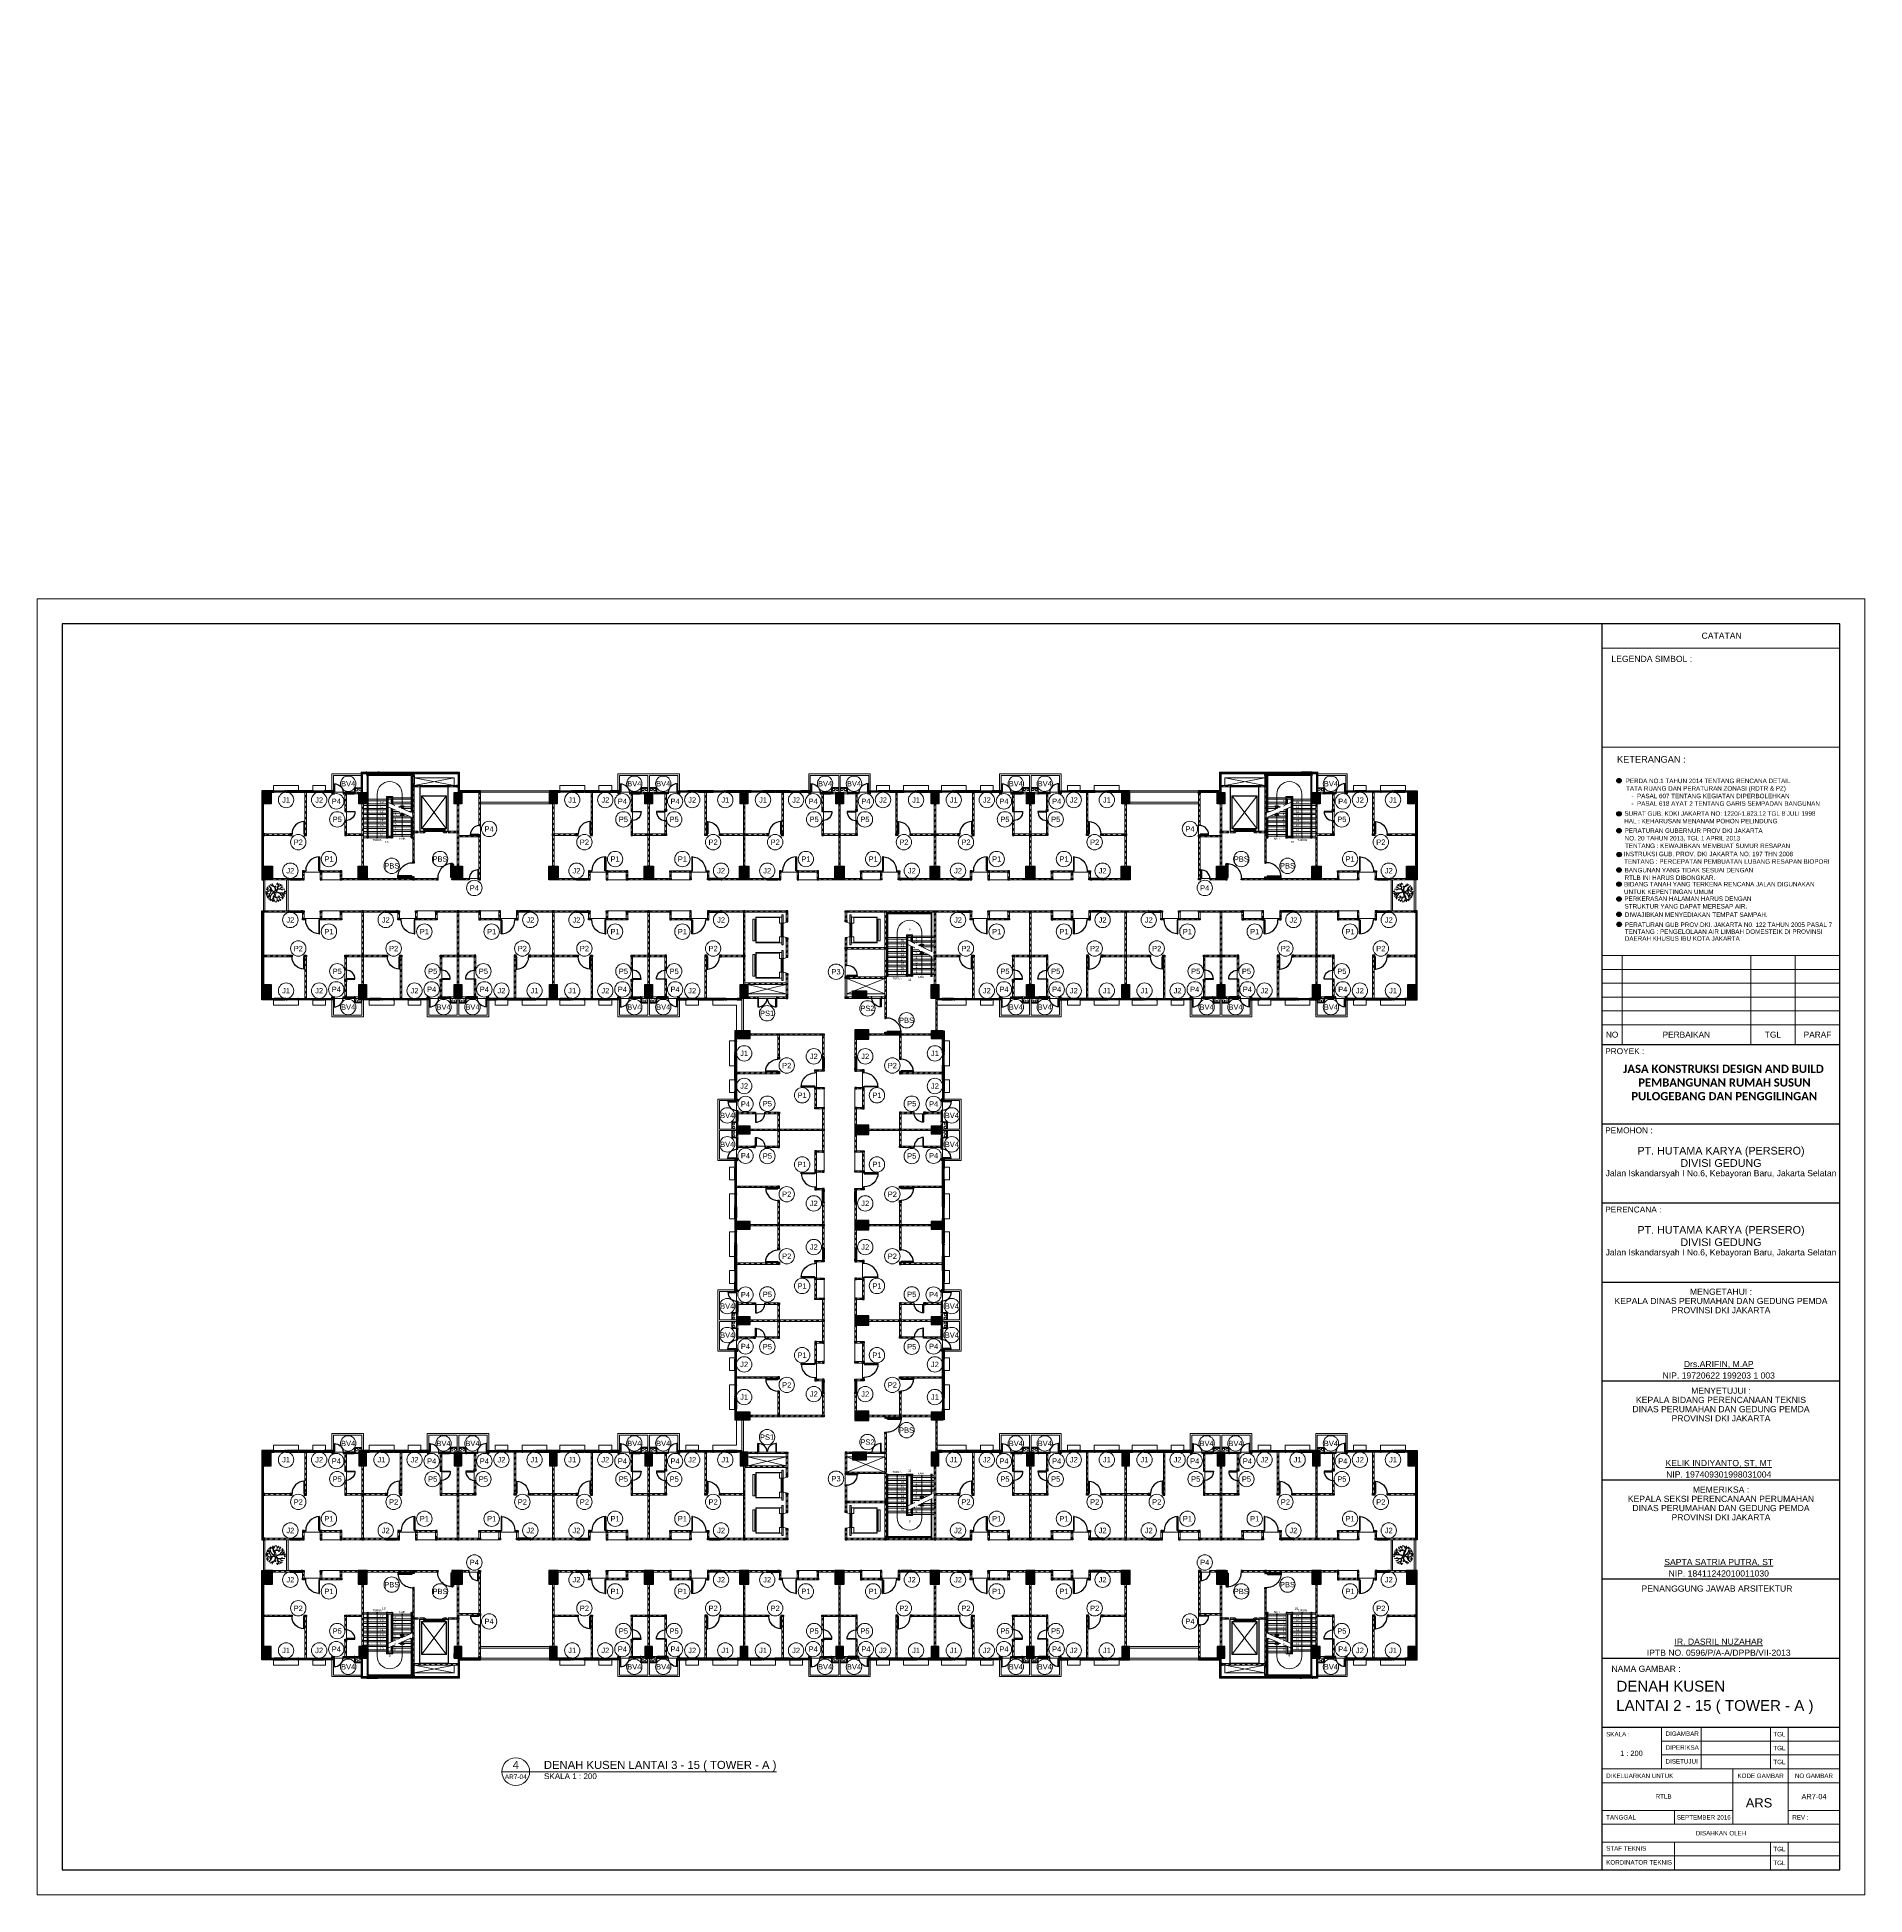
# Model space of a CAD drawing. Header units: millimetres. Extents: x -108 to 351, y -17 to 192.
# Drawn here: x 109.8 to 228.6, y 71.3 to 192.1 of the extents above; entities that cross this region are included whole.
import ezdxf
from ezdxf.enums import TextEntityAlignment as Align

# ---------------------------------------------------------------- set-up
doc = ezdxf.new("R2010")
doc.units = ezdxf.units.MM
doc.linetypes.add('DASHDOT', pattern=[1, 0.5, -0.25, 0, -0.25])
doc.layers.get('defpoints').update_dxf_attribs({"color": 1})
for name, color, linetype, lineweight in [('-DPK-GARIS TEPI2', 7, 'Continuous', 13), ('-DPK-Simbol', 7, 'Continuous', 25), ('-DPK-TEKS 2', 7, 'Continuous', 15), ('ars', 11, 'Continuous', 0), ('ars @ 1', 11, 'Continuous', 0), ('ARSIR', 31, 'Continuous', 5), ('KACA', 151, 'Continuous', 5), ('KOL', 1, 'Continuous', 30), ('KOLOM', 4, 'Continuous', 9), ('KOP', 7, 'Continuous', 20), ('KOP GARIS', 1, 'Continuous', 30), ('lan', 7, 'Continuous', 15), ('LIFT', 15, 'Continuous', 15), ('NOT', 7, 'Continuous', 20), ('POHON', 62, 'Continuous', 5), ('Stair', 7, 'Continuous', 15), ('tem', 5, 'Continuous', 20)]:
    doc.layers.add(name, color=color, linetype=linetype, lineweight=lineweight)
doc.layers.add('as', color=1, linetype='Continuous', plot=False)
for name, color, linetype in [('HID', 1, 'Continuous'), ('Kusen', 30, 'Continuous'), ('STL', 6, 'Continuous')]:
    doc.layers.add(name, color=color, linetype=linetype)
doc.styles.add('ARIAL', font='arial.ttf')
doc.styles.add('ATTR', font='romans.shx', dxfattribs={"width": 0.8, "height": 0.56})
doc.styles.add('KOPDPK', font='sanss___.ttf', dxfattribs={"height": 2})
doc.styles.add('RM25', font='arial.ttf')
doc.styles.add('S', font='simplex', dxfattribs={"width": 0.75})
doc.styles.get("Standard").update_dxf_attribs({"font": 'arial.ttf'})
pattern_1 = [(225, (-485.678732, 382.454584), (0.0220970869, -0.0220970869), [])]
pattern_2 = [(45, (0, 0), (-0.1767767, 0.1767767), []), (45, (0.0625, 0), (-0.1767767, 0.1767767), [])]
pattern_3 = [(45, (-0.00016, 6e-14), (-0.1767767, 0.1767767), []), (45, (0.06234, 6e-14), (-0.1767767, 0.1767767), [])]
pattern_4 = [(45, (-0.00016, 0), (-0.1767767, 0.1767767), []), (45, (0.06234, 0), (-0.1767767, 0.1767767), [])]
pattern_5 = [(45, (-3e-06, -0.00436), (-0.1767767, 0.1767767), []), (45, (0.0625, -0.00436), (-0.1767767, 0.1767767), [])]
pattern_6 = [(45, (-0.00384, -0.00436), (-0.1767767, 0.1767767), []), (45, (0.05866, -0.00436), (-0.1767767, 0.1767767), [])]
pattern_7 = [(45, (-0.00384, -0.00436), (-0.1767767, 0.1767767), []), (45, (0.05866, -0.00436), (-0.1767767, 0.1767767), [])]
pattern_8 = [(225, (4.97673, 55.07964), (0.06629126, -0.06629126), []), (225, (4.93254, 55.07964), (0.06629126, -0.06629126), [])]
pattern_9 = [(45, (2.49865, 1.1), (-0.1767767, 0.1767767), []), (45, (2.56115, 1.1), (-0.1767767, 0.1767767), [])]
pattern_10 = [(225, (-485.678732, 382.829584), (0.0220970869, -0.0220970869), [])]
pattern_11 = [(45, (0, 0.375), (-0.1767767, 0.1767767), []), (45, (0.0625, 0.375), (-0.1767767, 0.1767767), [])]
pattern_12 = [(45, (-0.00016, 0.375), (-0.1767767, 0.1767767), []), (45, (0.06234, 0.375), (-0.1767767, 0.1767767), [])]
pattern_13 = [(45, (-0.00016, 0.375), (-0.1767767, 0.1767767), []), (45, (0.06234, 0.375), (-0.1767767, 0.1767767), [])]
pattern_14 = [(45, (-3e-06, 0.37064), (-0.1767767, 0.1767767), []), (45, (0.0625, 0.37064), (-0.1767767, 0.1767767), [])]
pattern_15 = [(45, (-0.00384, 0.37064), (-0.1767767, 0.1767767), []), (45, (0.05866, 0.37064), (-0.1767767, 0.1767767), [])]
pattern_16 = [(45, (-0.00384, 0.37064), (-0.1767767, 0.1767767), []), (45, (0.05866, 0.37064), (-0.1767767, 0.1767767), [])]
pattern_17 = [(225, (4.97673, 55.45464), (0.06629126, -0.06629126), []), (225, (4.93254, 55.45464), (0.06629126, -0.06629126), [])]
pattern_18 = [(45, (2.49865, 1.475), (-0.1767767, 0.1767767), []), (45, (2.56115, 1.475), (-0.1767767, 0.1767767), [])]
pattern_19 = [(45, (6.2, 0.375), (-0.1767767, 0.1767767), []), (45, (6.2625, 0.375), (-0.1767767, 0.1767767), [])]
pattern_20 = [(45, (6.2, -1.325), (-0.1767767, 0.1767767), []), (45, (6.2625, -1.325), (-0.1767767, 0.1767767), [])]
pattern_21 = [(225, (-467.078732, 383.424584), (0.0220970869, -0.0220970869), [])]
pattern_22 = [(45, (18.6, 0.97), (-0.1767767, 0.1767767), []), (45, (18.6625, 0.97), (-0.1767767, 0.1767767), [])]
pattern_23 = [(45, (18.59984, 0.97), (-0.1767767, 0.1767767), []), (45, (18.66234, 0.97), (-0.1767767, 0.1767767), [])]
pattern_24 = [(45, (18.59984, 0.97), (-0.1767767, 0.1767767), []), (45, (18.66234, 0.97), (-0.1767767, 0.1767767), [])]
pattern_25 = [(45, (18.6, 0.96564), (-0.1767767, 0.1767767), []), (45, (18.6625, 0.96564), (-0.1767767, 0.1767767), [])]
pattern_26 = [(45, (18.59616, 0.96564), (-0.1767767, 0.1767767), []), (45, (18.65866, 0.96564), (-0.1767767, 0.1767767), [])]
pattern_27 = [(45, (18.59616, 0.96564), (-0.1767767, 0.1767767), []), (45, (18.65866, 0.96564), (-0.1767767, 0.1767767), [])]
pattern_28 = [(225, (23.57673, 56.04964), (0.0662913, -0.0662913), []), (225, (23.53254, 56.04964), (0.0662913, -0.0662913), [])]
pattern_29 = [(45, (18.6, -0.73), (-0.1767767, 0.1767767), []), (45, (18.6625, -0.73), (-0.1767767, 0.1767767), [])]
pattern_30 = [(45, (21.09865, 2.07), (-0.1767767, 0.1767767), []), (45, (21.16115, 2.07), (-0.1767767, 0.1767767), [])]
pattern_31 = [(225, (-467.078732, 383.049584), (0.0220970869, -0.0220970869), [])]
pattern_32 = [(45, (18.6, 0.595), (-0.1767767, 0.1767767), []), (45, (18.6625, 0.595), (-0.1767767, 0.1767767), [])]
pattern_33 = [(45, (18.59984, 0.595), (-0.1767767, 0.1767767), []), (45, (18.66234, 0.595), (-0.1767767, 0.1767767), [])]
pattern_34 = [(45, (18.59984, 0.595), (-0.1767767, 0.1767767), []), (45, (18.66234, 0.595), (-0.1767767, 0.1767767), [])]
pattern_35 = [(45, (18.6, 0.59064), (-0.1767767, 0.1767767), []), (45, (18.6625, 0.59064), (-0.1767767, 0.1767767), [])]
pattern_36 = [(45, (18.59616, 0.59064), (-0.1767767, 0.1767767), []), (45, (18.65866, 0.59064), (-0.1767767, 0.1767767), [])]
pattern_37 = [(45, (18.59616, 0.59064), (-0.1767767, 0.1767767), []), (45, (18.65866, 0.59064), (-0.1767767, 0.1767767), [])]
pattern_38 = [(45, (18.6, 0.59064), (-0.1767767, 0.1767767), []), (45, (18.6625, 0.59064), (-0.1767767, 0.1767767), [])]
pattern_39 = [(225, (23.57673, 55.67464), (0.06629126, -0.06629126), []), (225, (23.53254, 55.67464), (0.06629126, -0.06629126), [])]
pattern_40 = [(45, (21.09865, 1.695), (-0.1767767, 0.1767767), []), (45, (21.16115, 1.695), (-0.1767767, 0.1767767), [])]
pattern_41 = [(225, (-467.078732, 382.829584), (0.0220970869, -0.0220970869), [])]
pattern_42 = [(45, (18.6, 0.375), (-0.1767767, 0.1767767), []), (45, (18.6625, 0.375), (-0.1767767, 0.1767767), [])]
pattern_43 = [(45, (18.59984, 0.375), (-0.1767767, 0.1767767), []), (45, (18.66234, 0.375), (-0.1767767, 0.1767767), [])]
pattern_44 = [(45, (18.59984, 0.375), (-0.1767767, 0.1767767), []), (45, (18.66234, 0.375), (-0.1767767, 0.1767767), [])]
pattern_45 = [(45, (18.6, 0.37064), (-0.1767767, 0.1767767), []), (45, (18.6625, 0.37064), (-0.1767767, 0.1767767), [])]
pattern_46 = [(45, (18.59616, 0.37064), (-0.1767767, 0.1767767), []), (45, (18.65866, 0.37064), (-0.1767767, 0.1767767), [])]
pattern_47 = [(45, (18.59616, 0.37064), (-0.1767767, 0.1767767), []), (45, (18.65866, 0.37064), (-0.1767767, 0.1767767), [])]
pattern_48 = [(225, (23.57673, 55.45464), (0.06629126, -0.06629126), []), (225, (23.53254, 55.45464), (0.06629126, -0.06629126), [])]
pattern_49 = [(45, (18.6, -1.325), (-0.1767767, 0.1767767), []), (45, (18.6625, -1.325), (-0.1767767, 0.1767767), [])]
pattern_50 = [(45, (21.09865, 1.475), (-0.1767767, 0.1767767), []), (45, (21.16115, 1.475), (-0.1767767, 0.1767767), [])]
pattern_51 = [(45, (24.8, 0.375), (-0.1767767, 0.1767767), []), (45, (24.8625, 0.375), (-0.1767767, 0.1767767), [])]
pattern_52 = [(45, (24.8, -1.325), (-0.1767767, 0.1767767), []), (45, (24.8625, -1.325), (-0.1767767, 0.1767767), [])]
pattern_53 = [(225, (-479.478732, 383.049584), (0.0220970869, -0.0220970869), [])]
pattern_54 = [(45, (6.2, 0.595), (-0.1767767, 0.1767767), []), (45, (6.2625, 0.595), (-0.1767767, 0.1767767), [])]
pattern_55 = [(45, (6.19984, 0.595), (-0.1767767, 0.1767767), []), (45, (6.26234, 0.595), (-0.1767767, 0.1767767), [])]
pattern_56 = [(45, (6.19984, 0.595), (-0.1767767, 0.1767767), []), (45, (6.26234, 0.595), (-0.1767767, 0.1767767), [])]
pattern_57 = [(45, (6.2, 0.59064), (-0.1767767, 0.1767767), []), (45, (6.2625, 0.59064), (-0.1767767, 0.1767767), [])]
pattern_58 = [(45, (6.19616, 0.59064), (-0.1767767, 0.1767767), []), (45, (6.25866, 0.59064), (-0.1767767, 0.1767767), [])]
pattern_59 = [(45, (6.19616, 0.59064), (-0.1767767, 0.1767767), []), (45, (6.25866, 0.59064), (-0.1767767, 0.1767767), [])]
pattern_60 = [(45, (6.2, 0.59064), (-0.1767767, 0.1767767), []), (45, (6.2625, 0.59064), (-0.1767767, 0.1767767), [])]
pattern_61 = [(45, (8.69865, 1.695), (-0.1767767, 0.1767767), []), (45, (8.76115, 1.695), (-0.1767767, 0.1767767), [])]
pattern_62 = [(225, (-479.478732, 382.829584), (0.0220970869, -0.0220970869), [])]
pattern_63 = [(45, (6.19984, 0.375), (-0.1767767, 0.1767767), []), (45, (6.26234, 0.375), (-0.1767767, 0.1767767), [])]
pattern_64 = [(45, (6.19984, 0.375), (-0.1767767, 0.1767767), []), (45, (6.26234, 0.375), (-0.1767767, 0.1767767), [])]
pattern_65 = [(45, (6.2, 0.37064), (-0.1767767, 0.1767767), []), (45, (6.2625, 0.37064), (-0.1767767, 0.1767767), [])]
pattern_66 = [(45, (6.19616, 0.37064), (-0.1767767, 0.1767767), []), (45, (6.25866, 0.37064), (-0.1767767, 0.1767767), [])]
pattern_67 = [(45, (6.19616, 0.37064), (-0.1767767, 0.1767767), []), (45, (6.25866, 0.37064), (-0.1767767, 0.1767767), [])]
pattern_68 = [(225, (11.17673, 55.45464), (0.06629126, -0.06629126), []), (225, (11.13254, 55.45464), (0.06629126, -0.06629126), [])]
pattern_69 = [(45, (8.69865, 1.475), (-0.1767767, 0.1767767), []), (45, (8.76115, 1.475), (-0.1767767, 0.1767767), [])]
pattern_70 = [(45, (12.4, 0.375), (-0.1767767, 0.1767767), []), (45, (12.4625, 0.375), (-0.1767767, 0.1767767), [])]
pattern_71 = [(45, (12.4, -1.325), (-0.1767767, 0.1767767), []), (45, (12.4625, -1.325), (-0.1767767, 0.1767767), [])]
pattern_72 = [(225, (-467.078732, 382.454584), (0.0220970869, -0.0220970869), [])]
pattern_73 = [(45, (18.6, -6e-14), (-0.1767767, 0.1767767), []), (45, (18.6625, -6e-14), (-0.1767767, 0.1767767), [])]
pattern_74 = [(45, (18.59984, 0), (-0.1767767, 0.1767767), []), (45, (18.66234, 0), (-0.1767767, 0.1767767), [])]
pattern_75 = [(45, (18.59984, -6e-14), (-0.1767767, 0.1767767), []), (45, (18.66234, -6e-14), (-0.1767767, 0.1767767), [])]
pattern_76 = [(45, (18.6, -0.00436), (-0.1767767, 0.1767767), []), (45, (18.6625, -0.00436), (-0.1767767, 0.1767767), [])]
pattern_77 = [(45, (18.59616, -0.00436), (-0.1767767, 0.1767767), []), (45, (18.65866, -0.00436), (-0.1767767, 0.1767767), [])]
pattern_78 = [(45, (18.59616, -0.00436), (-0.1767767, 0.1767767), []), (45, (18.65866, -0.00436), (-0.1767767, 0.1767767), [])]
pattern_79 = [(225, (23.57673, 55.07964), (0.06629126, -0.06629126), []), (225, (23.53254, 55.07964), (0.06629126, -0.06629126), [])]
pattern_80 = [(45, (18.6, -1.7), (-0.1767767, 0.1767767), []), (45, (18.6625, -1.7), (-0.1767767, 0.1767767), [])]
pattern_81 = [(45, (21.09865, 1.1), (-0.1767767, 0.1767767), []), (45, (21.16115, 1.1), (-0.1767767, 0.1767767), [])]
pattern_82 = [(45, (24.8, -1e-13), (-0.1767767, 0.1767767), []), (45, (24.8625, -1e-13), (-0.1767767, 0.1767767), [])]
pattern_83 = [(45, (24.8, -1.7), (-0.1767767, 0.1767767), []), (45, (24.8625, -1.7), (-0.1767767, 0.1767767), [])]
pattern_84 = [(135, (413.104584, 513.678732), (-0.0220970869, -0.0220970869), [])]
pattern_85 = [(45, (39.2, 56.965), (-0.1767767, 0.1767767), []), (45, (39.2625, 56.965), (-0.1767767, 0.1767767), [])]
pattern_86 = [(45, (-124.79422, -169.09027), (-0.1767767, 0.1767767), []), (45, (-124.73172, -169.09027), (-0.1767767, 0.1767767), [])]
pattern_87 = [(135, (413.479584, 513.678732), (-0.0220970869, -0.0220970869), [])]
pattern_88 = [(135, (85.72964, 23.02327), (-0.06629126, -0.06629126), []), (135, (85.72964, 23.06746), (-0.06629126, -0.06629126), [])]
pattern_89 = [(45, (24.8, 0.77), (-0.1767767, 0.1767767), []), (45, (24.8625, 0.77), (-0.1767767, 0.1767767), [])]
pattern_90 = [(45, (24.8, -0.93), (-0.1767767, 0.1767767), []), (45, (24.8625, -0.93), (-0.1767767, 0.1767767), [])]
pattern_91 = [(225, (-467.078732, 383.224584), (0.0220970869, -0.0220970869), [])]
pattern_92 = [(45, (18.6, 0.77), (-0.1767767, 0.1767767), []), (45, (18.6625, 0.77), (-0.1767767, 0.1767767), [])]
pattern_93 = [(45, (18.59984, 0.77), (-0.1767767, 0.1767767), []), (45, (18.66234, 0.77), (-0.1767767, 0.1767767), [])]
pattern_94 = [(45, (18.59984, 0.77), (-0.1767767, 0.1767767), []), (45, (18.66234, 0.77), (-0.1767767, 0.1767767), [])]
pattern_95 = [(45, (18.6, 0.76564), (-0.1767767, 0.1767767), []), (45, (18.6625, 0.76564), (-0.1767767, 0.1767767), [])]
pattern_96 = [(45, (18.59616, 0.76564), (-0.1767767, 0.1767767), []), (45, (18.65866, 0.76564), (-0.1767767, 0.1767767), [])]
pattern_97 = [(45, (18.59616, 0.76564), (-0.1767767, 0.1767767), []), (45, (18.65866, 0.76564), (-0.1767767, 0.1767767), [])]
pattern_98 = [(225, (23.57673, 55.84964), (0.06629126, -0.06629126), []), (225, (23.53254, 55.84964), (0.06629126, -0.06629126), [])]
pattern_99 = [(45, (21.09865, 1.87), (-0.1767767, 0.1767767), []), (45, (21.16115, 1.87), (-0.1767767, 0.1767767), [])]
pattern_100 = [(225, (-485.678732, 383.224584), (0.0220970869, -0.0220970869), [])]
pattern_101 = [(45, (0, 0.77), (-0.1767767, 0.1767767), []), (45, (0.0625, 0.77), (-0.1767767, 0.1767767), [])]
pattern_102 = [(45, (-3e-06, 0.76564), (-0.1767767, 0.1767767), []), (45, (0.0625, 0.76564), (-0.1767767, 0.1767767), [])]
pattern_103 = [(45, (18.6, -0.93), (-0.1767767, 0.1767767), []), (45, (18.6625, -0.93), (-0.1767767, 0.1767767), [])]
pattern_104 = [(225, (-485.678732, 382.849584), (0.0220970869, -0.0220970869), [])]
pattern_105 = [(45, (0, 0.395), (-0.1767767, 0.1767767), []), (45, (0.0625, 0.395), (-0.1767767, 0.1767767), [])]
pattern_106 = [(45, (-3e-06, 0.39064), (-0.1767767, 0.1767767), []), (45, (0.0625, 0.39064), (-0.1767767, 0.1767767), [])]
pattern_107 = [(45, (6.2, 0.395), (-0.1767767, 0.1767767), []), (45, (6.2625, 0.395), (-0.1767767, 0.1767767), [])]
pattern_108 = [(225, (-467.078732, 382.849584), (0.0220970869, -0.0220970869), [])]
pattern_109 = [(45, (18.6, 0.395), (-0.1767767, 0.1767767), []), (45, (18.6625, 0.395), (-0.1767767, 0.1767767), [])]
pattern_110 = [(45, (18.59984, 0.395), (-0.1767767, 0.1767767), []), (45, (18.66234, 0.395), (-0.1767767, 0.1767767), [])]
pattern_111 = [(45, (18.59984, 0.395), (-0.1767767, 0.1767767), []), (45, (18.66234, 0.395), (-0.1767767, 0.1767767), [])]
pattern_112 = [(45, (18.6, 0.39064), (-0.1767767, 0.1767767), []), (45, (18.6625, 0.39064), (-0.1767767, 0.1767767), [])]
pattern_113 = [(45, (18.59616, 0.39064), (-0.1767767, 0.1767767), []), (45, (18.65866, 0.39064), (-0.1767767, 0.1767767), [])]
pattern_114 = [(45, (18.59616, 0.39064), (-0.1767767, 0.1767767), []), (45, (18.65866, 0.39064), (-0.1767767, 0.1767767), [])]
pattern_115 = [(45, (18.6, 0.39064), (-0.1767767, 0.1767767), []), (45, (18.6625, 0.39064), (-0.1767767, 0.1767767), [])]
pattern_116 = [(225, (23.57673, 55.47464), (0.06629126, -0.06629126), []), (225, (23.53254, 55.47464), (0.06629126, -0.06629126), [])]
pattern_117 = [(45, (21.09865, 1.495), (-0.1767767, 0.1767767), []), (45, (21.16115, 1.495), (-0.1767767, 0.1767767), [])]
pattern_118 = [(225, (-479.478732, 382.849584), (0.0220970869, -0.0220970869), [])]
pattern_119 = [(45, (6.19984, 0.395), (-0.1767767, 0.1767767), []), (45, (6.26234, 0.395), (-0.1767767, 0.1767767), [])]
pattern_120 = [(45, (6.19984, 0.395), (-0.1767767, 0.1767767), []), (45, (6.26234, 0.395), (-0.1767767, 0.1767767), [])]
pattern_121 = [(45, (6.2, 0.39064), (-0.1767767, 0.1767767), []), (45, (6.2625, 0.39064), (-0.1767767, 0.1767767), [])]
pattern_122 = [(45, (6.19616, 0.39064), (-0.1767767, 0.1767767), []), (45, (6.25866, 0.39064), (-0.1767767, 0.1767767), [])]
pattern_123 = [(45, (6.2, 0.39064), (-0.1767767, 0.1767767), []), (45, (6.2625, 0.39064), (-0.1767767, 0.1767767), [])]
pattern_124 = [(45, (8.69865, 1.495), (-0.1767767, 0.1767767), []), (45, (8.76115, 1.495), (-0.1767767, 0.1767767), [])]
pattern_125 = [(45, (1589.11095, -401.4632), (-0.176776695, 0.176776695), []), (45, (1589.17345, -401.4632), (-0.176776695, 0.176776695), [])]
pattern_126 = [(45, (1589.11095, -401.3332), (-0.176776695, 0.176776695), []), (45, (1589.17345, -401.3332), (-0.176776695, 0.176776695), [])]
pattern_127 = [(225, (1.1, 1e-06), (-0.014142, 0.014142), []), (135, (1.1, 1e-06), (0.014142, 0.014142), [])]
pattern_128 = [(315, (-2e-13, 1e-06), (0.014142, 0.014142), []), (45, (-2e-13, 1e-06), (-0.014142, 0.014142), [])]
pattern_129 = [(45, (1589.11095, -402.1032), (-0.176776695, 0.176776695), []), (45, (1589.17345, -402.1032), (-0.176776695, 0.176776695), [])]
pattern_130 = [(45, (39.2, 56.975), (-0.1767767, 0.1767767), []), (45, (39.2625, 56.975), (-0.1767767, 0.1767767), [])]
pattern_131 = [(45, (39.2, 56.955), (-0.1767767, 0.1767767), []), (45, (39.2625, 56.955), (-0.1767767, 0.1767767), [])]
pattern_132 = [(225, (-485.678732, 383.424584), (0.0220970869, -0.0220970869), [])]
pattern_133 = [(45, (0, 0.97), (-0.1767767, 0.1767767), []), (45, (0.0625, 0.97), (-0.1767767, 0.1767767), [])]
pattern_134 = [(45, (-3e-06, 0.96564), (-0.1767767, 0.1767767), []), (45, (0.0625, 0.96564), (-0.1767767, 0.1767767), [])]
pattern_135 = [(225, (-485.678732, 383.049584), (0.0220970869, -0.0220970869), [])]
pattern_136 = [(45, (0, 0.595), (-0.1767767, 0.1767767), []), (45, (0.0625, 0.595), (-0.1767767, 0.1767767), [])]
pattern_137 = [(45, (-3e-06, 0.59064), (-0.1767767, 0.1767767), []), (45, (0.0625, 0.59064), (-0.1767767, 0.1767767), [])]
pattern_138 = [(45, (1620.41412, -387.18282), (-0.176776695, 0.176776695), []), (45, (1620.47662, -387.18282), (-0.176776695, 0.176776695), [])]
pattern_139 = [(45, (1620.41412, -387.16282), (-0.176776695, 0.176776695), []), (45, (1620.47662, -387.16282), (-0.176776695, 0.176776695), [])]
pattern_140 = [(315, (1589.11095, 457.4632), (-0.176776695, -0.176776695), []), (315, (1589.17345, 457.4632), (-0.176776695, -0.176776695), [])]
pattern_141 = [(45, (32.75, 0.375), (-0.1767767, 0.1767767), []), (45, (32.8125, 0.375), (-0.1767767, 0.1767767), [])]
pattern_142 = [(45, (1620.56912, -387.18282), (-0.176776695, 0.176776695), []), (45, (1620.63162, -387.18282), (-0.176776695, 0.176776695), [])]
pattern_143 = [(45, (33.64, 0.375), (-0.1767767, 0.1767767), []), (45, (33.7025, 0.375), (-0.1767767, 0.1767767), [])]
pattern_144 = [(45, (1622.45662, -387.18282), (-0.176776695, 0.176776695), []), (45, (1622.51912, -387.18282), (-0.176776695, 0.176776695), [])]

# ---------------------------------------------------------------- blocks, each defined once
blk = doc.blocks.new('Ndtpd')
blk.add_line((0.75, 0), (-0.75, 0))
blk.add_circle((0, 0), 0.747)
at = {"flags": 4}
for tag, height, p in [('NO', 0.5, (0, 0.15)), ('NOLBR', 0.3, (0, -0.4))]:
    blk.add_attdef(tag, text='', height=height, dxfattribs=at).set_placement(p, align=Align.CENTER)
for tag, p, height in [('NDTPD', (1.52, 0.15), 0.5), ('SKALA', (1.52, -0.4), 0.3)]:
    blk.add_attdef(tag, p, '', height=height, dxfattribs=at)
blk = doc.blocks.new('KOPA2-TPAK r')
at = {"layer": '-DPK-Simbol'}
for points in [[(51.339, 36.223, 1), (51.485, 36.223, 1)], [(51.339, 35.144, 1), (51.485, 35.144, 1)], [(51.339, 34.599, 1), (51.485, 34.599, 1)], [(51.344, 33.821, 1), (51.49, 33.821, 1)], [(51.339, 33.318, 1), (51.485, 33.318, 1)], [(51.339, 32.86, 1), (51.485, 32.86, 1)], [(51.339, 32.376, 1), (51.485, 32.376, 1)], [(51.338, 31.878, 1), (51.484, 31.878, 1)], [(51.341, 31.552, 1), (51.487, 31.552, 1)]]:
    blk.add_hatch(color=256, dxfattribs=at).paths.add_polyline_path(points)
at = {"layer": '-DPK-GARIS TEPI2', "lineweight": 13}
for p, q in [((50.864, 30.541), (58.585, 30.541)), ((51.508, 27.645), (51.508, 30.541)), ((55.69, 30.541), (55.69, 27.645)), ((57.138, 30.541), (57.138, 27.645)), ((50.864, 30.09), (58.585, 30.09)), ((50.864, 29.64), (58.585, 29.64)), ((50.864, 29.19), (58.585, 29.19)), ((50.864, 28.739), (58.585, 28.739)), ((50.864, 28.289), (58.585, 28.289))]:
    blk.add_line(p, q, dxfattribs=at)
at = {"layer": '-DPK-Simbol'}
for centre in [(51.412, 36.223), (51.412, 35.144), (51.412, 34.599), (51.417, 33.821), (51.417, 33.821), (51.412, 33.318), (51.412, 33.318), (51.412, 32.86), (51.412, 32.86), (51.412, 32.376), (51.411, 31.878), (51.411, 31.878), (51.414, 31.552), (51.414, 31.552)]:
    blk.add_circle(centre, 0.0732, dxfattribs=at)
blk.add_line((50.864, 37.317), (58.585, 37.317))
at = {"layer": 'KOP', "lineweight": 13}
for p, q in [((58.585, 40.534), (50.864, 40.534)), ((52.794, 5.447), (52.794, 4.096)), ((54.081, 5.447), (54.081, 4.096)), ((56.333, 5.447), (56.333, 4.096)), ((56.912, 5.447), (56.912, 4.096)), ((52.794, 4.997), (58.585, 4.997)), ((52.794, 4.547), (58.585, 4.547)), ((50.864, 4.096), (58.585, 4.096)), ((50.864, 3.646), (58.585, 3.646)), ((55.111, 4.096), (55.111, 2.295)), ((56.912, 4.096), (56.912, 2.295)), ((50.864, 2.745), (55.111, 2.745)), ((53.213, 2.745), (53.213, 2.295)), ((56.912, 2.745), (58.585, 2.745)), ((50.864, 2.295), (58.585, 2.295)), ((50.864, 1.716), (58.585, 1.716)), ((50.864, 1.265), (58.585, 1.265)), ((53.213, 1.716), (53.213, 0.815)), ((56.333, 1.716), (56.333, 0.815)), ((56.912, 1.716), (56.912, 0.815))]:
    blk.add_line(p, q, dxfattribs=at)
at = {"layer": 'KOP'}
blk.add_lwpolyline([(0, 0), (59.4, 0), (59.4, 42.135), (0, 42.135)], close=True, dxfattribs=at)
at = {"layer": 'KOP GARIS'}
for p, q in [((50.864, 0.815), (50.864, 41.32)), ((50.864, 27.645), (58.585, 27.645)), ((50.864, 25.072), (58.585, 25.072)), ((50.864, 22.498), (58.585, 22.498)), ((50.864, 19.924), (58.585, 19.924)), ((50.864, 16.707), (58.585, 16.707)), ((50.864, 13.49), (58.585, 13.49)), ((50.864, 10.273), (58.585, 10.273)), ((50.864, 7.699), (58.585, 7.699)), ((50.864, 5.447), (58.585, 5.447))]:
    blk.add_line(p, q, dxfattribs=at)
blk.add_lwpolyline([(0.815, 0.815), (58.585, 0.815), (58.585, 41.32), (0.815, 41.32)], close=True, dxfattribs=at)
at = {"layer": '-DPK-Simbol', "style": 'ARIAL'}
for s, p in [('PERDA NO.1 TAHUN 2014 TENTANG RENCANA DETAIL', (51.629, 36.144)), ('TATA RUANG DAN PERATURAN ZONASI (RDTR & PZ)', (51.64, 35.899)), ('   -  PASAL 607 TENTANG KEGIATAN DIPERBOLEHKAN', (51.645, 35.653)), ('SURAT GUB. KDKI JAKARTA NO: 1220/-1.823.12 TGL 8 JULI 1998', (51.589, 35.083)), ('   -  PASAL 618 AYAT 2 TENTANG GARIS SEMPADAN BANGUNAN', (51.645, 35.407)), ('HAL : KEHARUSAN MENANAM POHON PELINDUNG', (51.582, 34.837)), ('PERATURAN GUBERNUR PROV DKI JAKARTA', (51.595, 34.526)), ('NO. 20 TAHUN 2013, TGL 1 APRIL 2013', (51.595, 34.28)), ('INSTRUKSI GUB. PROV. DKI JAKARTA NO. 197 THN 2008', (51.564, 33.768)), ('TENTANG : KEWAJIBKAN MEMBUAT SUMUR RESAPAN', (51.606, 34.035)), ('TENTANG : PERCEPATAN PEMBUATAN LUBANG RESAPAN BIOPORI', (51.578, 33.522)), ('BANGUNAN YANG TIDAK SESUAI DENGAN', (51.594, 33.242)), ('UNTUK KEPENTINGAN UMUM', (51.573, 32.54)), ('BIDANG TANAH YANG TERKENA RENCANA JALAN DIGUNAKAN', (51.574, 32.785)), ('RTLB INI HARUS DIBONGKAR.', (51.593, 32.996)), ('STRUKTUR YANG DAPAT MERESAP AIR.', (51.591, 32.068)), ('PERKERASAN HALAMAN HARUS DENGAN', (51.584, 32.313)), ('DIWAJIBKAN MENYEDIAKAN TEMPAT SAMPAH.', (51.601, 31.796)), ('PERATURAN GUB PROV.DKI. JAKARTA N0. 122 TAHUN 2005 PASAL 7', (51.6, 31.469)), ('TENTANG : PENGELOLAAN AIR LIMBAH DOMESTEIK DI PROVINSI', (51.6, 31.244)), ('DAERAH KHUSUS IBU KOTA JAKARTA', (51.6, 31.018))]:
    blk.add_text(s, height=0.14584, dxfattribs=at).set_placement(p)
at = {"layer": '-DPK-TEKS 2', "style": 'KOPDPK'}
blk.add_text('KETERANGAN :', height=0.21447, dxfattribs=at).set_placement((51.347, 36.81))
at = {"layer": '-DPK-TEKS 2'}
for s, p in [('NO', (51.186, 27.967)), ('PERBAIKAN', (53.599, 27.967)), ('TGL', (56.414, 27.967)), ('PARAF', (57.861, 27.967))]:
    blk.add_text(s, height=0.193, dxfattribs=at).set_placement(p, align=Align.MIDDLE_CENTER)
for s, height, p in [('PROYEK :', 0.193, (50.961, 27.43)), ('PEMOHON :', 0.193, (50.961, 24.856)), ('PERENCANA :', 0.19303, (50.961, 22.282))]:
    blk.add_text(s, height=height, dxfattribs=at).set_placement(p, align=Align.MIDDLE_LEFT)
at = {"layer": '-DPK-TEKS 2', "insert": (50.405, 26.989), "char_height": 0.2, "attachment_point": 1}
blk.add_mtext_dynamic_manual_height_columns('\\pi1.1411;{\\fCalibri|b1|i0|c0|p34;\\H1.3333x;JASA KONSTRUKSI DESIGN AND BUILD \\P\\pi1.6308;PEMBANGUNAN RUMAH SUSUN \\P\\pi1.4066;PULOGEBANG DAN PENGGILINGAN}', width=8.92595, gutter_width=1.75, heights=[0], dxfattribs=at)
at = {"layer": 'KOP'}
for s, height, p in [('PT. HUTAMA KARYA (PERSERO)', 0.25, (54.725, 24.194)), ('Jalan Iskandarsyah I No.6, Kebayoran Baru, Jakarta Selatan', 0.2, (54.725, 23.463)), ('DIVISI GEDUNG', 0.25, (54.725, 23.794)), ('PT. HUTAMA KARYA (PERSERO)', 0.25, (54.725, 21.62)), ('DIVISI GEDUNG', 0.25, (54.725, 21.22)), ('Jalan Iskandarsyah I No.6, Kebayoran Baru, Jakarta Selatan', 0.2, (54.725, 20.889)), ('KEPALA DINAS PERUMAHAN DAN GEDUNG PEMDA', 0.2, (54.725, 19.309)), ('MENGETAHUI :', 0.2, (54.725, 19.609)), ('PROVINSI DKI JAKARTA', 0.2, (54.725, 19.009)), ('MENYETUJUI :', 0.2, (54.725, 16.392)), ('DINAS PERUMAHAN DAN GEDUNG PEMDA', 0.2, (54.725, 15.792)), ('KEPALA BIDANG PERENCANAAN TEKNIS', 0.2, (54.725, 16.092)), ('PROVINSI DKI JAKARTA', 0.2, (54.725, 15.492)), ('KEPALA SEKSI PERENCANAAN PERUMAHAN', 0.2, (54.725, 12.875)), ('MEMERIKSA :', 0.2, (54.725, 13.175)), ('DINAS PERUMAHAN DAN GEDUNG PEMDA', 0.2, (54.725, 12.575)), ('PROVINSI DKI JAKARTA', 0.2, (54.725, 12.275)), ('TGL', 0.1448, (56.623, 5.222)), ('TGL', 0.1448, (56.623, 4.772)), ('TGL', 0.1448, (56.623, 4.321)), ('KODE GAMBAR', 0.14477, (56.012, 3.871)), ('NO GAMBAR', 0.1448, (57.746, 3.871)), ('DISAHKAN OLEH', 0.14477, (54.725, 2.005)), ('TGL', 0.1448, (56.623, 1.49)), ('TGL', 0.1448, (56.623, 1.04))]:
    blk.add_text(s, height=height, dxfattribs=at).set_placement(p, align=Align.MIDDLE_CENTER)
for s, p in [('NIP. 19720622 199203 1 003', (54.652, 16.885)), ('%%UDrs.ARIFIN, M.AP', (54.652, 17.239)), ('%%UKELIK INDIYANTO, ST, MT', (54.652, 14.021)), ('NIP. 197409301998031004', (54.652, 13.668)), ('%%USAPTA SATRIA PUTRA, ST', (54.652, 10.804)), ('NIP. 18411242010011030', (54.652, 10.45)), ('IPTB NO. 0596/P/A-A/DPPB/VII-2013', (54.652, 7.877)), ('%%UIR. DASRIL NUZAHAR', (54.652, 8.231))]:
    blk.add_text(s, height=0.2, dxfattribs=at).set_placement(p, align=Align.MIDDLE)
for s, height, p in [('PENANGGUNG JAWAB ARSITEKTUR', 0.2, (52.142, 9.958)), ('SKALA :', 0.1448, (50.993, 5.222)), ('DIGAMBAR', 0.1448, (52.925, 5.24)), ('DIPERIKSA', 0.1448, (52.925, 4.789)), ('DISETUJUI', 0.1448, (52.925, 4.339)), ('DIKELUARKAN UNTUK ', 0.14477, (50.993, 3.871)), ('RTLB', 0.1448, (52.602, 3.202)), ('TANGGAL ', 0.1448, (50.993, 2.52)), ('SEPTEMBER 2016', 0.14477, (53.288, 2.52)), ('REV :', 0.1448, (57.041, 2.52)), ('STAF TEKNIS', 0.14477, (50.995, 1.508)), ('KORDINATOR TEKNIS', 0.14477, (50.995, 1.057))]:
    blk.add_text(s, height=height, dxfattribs=at).set_placement(p, align=Align.MIDDLE_LEFT)
at = {"layer": 'KOP', "attachment_point": 1}
for s, width, insert, char_height in [('\\pi0.037596;CATATAN', 1.34231, (54.057, 41.037), 0.2), ('LEGENDA SIMBOL :', 2.62438, (51.164, 40.284), 0.2), ('NAMA GAMBAR :', 2.25116, (51.164, 7.449), 0.2), ('ARS', 1.0069, (55.53, 3.142), 0.3)]:
    blk.add_mtext_dynamic_manual_height_columns(s, width=width, gutter_width=5, heights=[0], dxfattribs=dict(at, insert=insert, char_height=char_height))
at = {"layer": 'KOP'}
for p in [(51.864, 6.612), (51.864, 6.212), (51.864, 5.812)]:
    blk.add_attdef('JUDUL', p, '', height=0.25, dxfattribs=at)
for tag, p in [('SKALA', (51.816, 4.913)), ('SKALA', (51.816, 4.602)), ('SKALA', (51.816, 4.312)), ('AR-00', (57.749, 3.195))]:
    blk.add_attdef(tag, text='', height=0.172, dxfattribs=at).set_placement(p, align=Align.MIDDLE_CENTER)
blk = doc.blocks.new('K 10.10')
at = {"layer": 'ars'}
h = blk.add_hatch(dxfattribs=at)
h.set_pattern_fill('_USER', color=256, scale=0.05, angle=45, double=1, pattern_type=0)
h.set_pattern_definition([(45, (0, 0), (-0.035355339, 0.035355339), []), (135, (0, 0), (-0.035355339, -0.035355339), [])])
h.paths.add_polyline_path([(1560.54, 1380.41), (1560.64, 1380.41), (1560.64, 1380.51), (1560.54, 1380.51)])
at = {"layer": 'KOL'}
blk.add_lwpolyline([(1560.54, 1380.41), (1560.64, 1380.41), (1560.64, 1380.51), (1560.54, 1380.51)], close=True, dxfattribs=at)
blk = doc.blocks.new('T. J1')
at = {"layer": 'Kusen'}
for p, q in [((-0.02, 0), (-0.77, 0)), ((-0.72, 0.1), (-0.07, 0.1)), ((-0.07, 0.06), (-0.72, 0.06)), ((0.02, 0), (0.77, 0)), ((0.72, 0.1), (0.07, 0.1)), ((0.07, 0.06), (0.72, 0.06))]:
    blk.add_line(p, q, dxfattribs=at)
for points in [[(-0.81, 0), (-0.77, 0), (-0.77, 0.1), (-0.81, 0.1)], [(-0.02, 0), (0.02, 0), (0.02, 0.1), (-0.02, 0.1)], [(0.81, 0), (0.77, 0), (0.77, 0.1), (0.81, 0.1)]]:
    blk.add_lwpolyline(points, close=True, dxfattribs=at)
for points in [[(-0.72, 0.08), (-0.72, 0.06), (-0.77, 0.06), (-0.77, 0.1), (-0.72, 0.1), (-0.72, 0.08), (-0.73, 0.08), (-0.73, 0.08), (-0.72, 0.08)], [(-0.07, 0.08), (-0.07, 0.06), (-0.02, 0.06), (-0.02, 0.1), (-0.07, 0.1), (-0.07, 0.08), (-0.06, 0.08), (-0.06, 0.08), (-0.07, 0.08)], [(0.07, 0.08), (0.07, 0.06), (0.02, 0.06), (0.02, 0.1), (0.07, 0.1), (0.07, 0.08), (0.06, 0.08), (0.06, 0.08), (0.07, 0.08)], [(0.72, 0.08), (0.72, 0.06), (0.77, 0.06), (0.77, 0.1), (0.72, 0.1), (0.72, 0.08), (0.73, 0.08), (0.73, 0.08), (0.72, 0.08)]]:
    blk.add_lwpolyline(points, dxfattribs=at)
at = {"layer": 'Kusen', "color": 141}
for points in [[(-0.73, 0.08), (-0.06, 0.08), (-0.06, 0.08), (-0.73, 0.08)], [(0.73, 0.08), (0.06, 0.08), (0.06, 0.08), (0.73, 0.08)]]:
    blk.add_lwpolyline(points, close=True, dxfattribs=at)
blk = doc.blocks.new('T. J2')
at = {"layer": 'KACA', "color": 141}
blk.add_lwpolyline([(-0.38, 0.08), (0.29, 0.08), (0.29, 0.08), (-0.38, 0.08)], close=True, dxfattribs=at)
at = {"layer": 'Kusen'}
for p, q in [((-0.42, 0), (0.33, 0)), ((-0.37, 0.1), (0.28, 0.1)), ((0.28, 0.06), (-0.37, 0.06))]:
    blk.add_line(p, q, dxfattribs=at)
for points in [[(-0.46, 0), (-0.42, 0), (-0.42, 0.1), (-0.46, 0.1)], [(0.33, 0), (0.37, 0), (0.37, 0.1), (0.33, 0.1)]]:
    blk.add_lwpolyline(points, close=True, dxfattribs=at)
for points in [[(-0.37, 0.08), (-0.37, 0.06), (-0.42, 0.06), (-0.42, 0.1), (-0.37, 0.1), (-0.37, 0.08), (-0.38, 0.08), (-0.38, 0.08), (-0.37, 0.08)], [(0.28, 0.08), (0.28, 0.06), (0.33, 0.06), (0.33, 0.1), (0.28, 0.1), (0.28, 0.08), (0.29, 0.08), (0.29, 0.08), (0.28, 0.08)]]:
    blk.add_lwpolyline(points, dxfattribs=at)
blk = doc.blocks.new('P.80')
at = {"layer": 'Kusen'}
for points in [[(-70.61, -74.94), (-70.57, -74.94), (-70.57, -74.84), (-70.61, -74.84)], [(-69.81, -74.84), (-69.77, -74.84), (-69.77, -74.04), (-69.81, -74.04)], [(-69.77, -74.94), (-69.73, -74.94), (-69.73, -74.84), (-69.77, -74.84)]]:
    blk.add_lwpolyline(points, close=True, dxfattribs=at)
blk.add_arc((-69.77, -74.84), 0.8, 90, 180, dxfattribs=at)
blk = doc.blocks.new('P-90')
at = {"layer": 'Kusen'}
blk.add_lwpolyline([(374.69, -21.6), (374.74, -21.6), (374.74, -22.5), (374.69, -22.5)], close=True, dxfattribs=at)
at = {"layer": 'Kusen', "lineweight": 9}
for points in [[(373.8, -22.5), (373.84, -22.5), (373.84, -22.6), (373.8, -22.6)], [(374.74, -22.5), (374.78, -22.5), (374.78, -22.6), (374.74, -22.6)]]:
    blk.add_lwpolyline(points, close=True, dxfattribs=at)
at = {"layer": 'Kusen'}
blk.add_arc((374.74, -22.5), 0.9, 90, 180, dxfattribs=at)
blk = doc.blocks.new('P.60')
at = {"layer": 'Kusen'}
for points in [[(1472.83, 997.54), (1472.87, 997.54), (1472.87, 997.44), (1472.83, 997.44)], [(1472.87, 996.89), (1472.91, 996.89), (1472.91, 997.44), (1472.87, 997.44)], [(1473.47, 997.54), (1473.51, 997.54), (1473.51, 997.44), (1473.47, 997.44)]]:
    blk.add_lwpolyline(points, close=True, dxfattribs=at)
blk.add_arc((1472.89, 997.47), 0.581, 268.0266, 356.9943, dxfattribs=at)
blk = doc.blocks.new('BV')
at = {"layer": 'Kusen'}
for points in [[(-0.225, 0.1), (-0.265, 0.1), (-0.265, 0), (-0.225, 0)], [(-0.225, 0.1), (-0.265, 0.1), (-0.265, 0), (-0.225, 0)], [(0.225, 0.1), (-0.225, 0.1), (-0.225, 0), (0.225, 0)], [(0.225, 0.1), (0.265, 0.1), (0.265, 0), (0.225, 0)]]:
    blk.add_lwpolyline(points, close=True, dxfattribs=at)
at = {"layer": 'Kusen', "color": 141}
blk.add_lwpolyline([(0.225, 0.05), (-0.225, 0.05)], dxfattribs=at)
blk = doc.blocks.new('D-P90')
at = {"layer": 'ars'}
h = blk.add_hatch(dxfattribs=at)
h.set_pattern_fill('ANSI37', color=256, scale=0.005, angle=-90, style=0)
h.set_pattern_definition([(45, (-1350.94906, -1248.591899), (0.01122532015, -0.01122532015), []), (315, (-1350.94906, -1248.591899), (-0.01122532015, -0.01122532015), [])])
h.paths.add_polyline_path([(0.01, -0.18, -0.414214), (0.01, -0.18), (0.01, -1.12, -0.414214), (0.01, -1.12), (-0.03, -1.12, 0.414214), (-0.04, -1.12), (-0.04, -1.14, -1), (-0.04, -1.14), (-0.04, -0.16, -1), (-0.04, -0.16), (-0.04, -0.18, 0.414214), (-0.03, -0.18)])
at = {"layer": 'as'}
for q in [(-0.05, -0.16), (-0.04, -0.15)]:
    blk.add_line((-0.04, -0.16), q, dxfattribs=at)
at = {"layer": 'HID'}
for p, q in [((-0.04, -0.12), (-0.09, -0.08)), ((-0.04, -0.12), (-0.09, -0.08)), ((-0.07, -0.15), (-0.02, -0.1)), ((-0.06, -0.15), (-0.02, -0.11)), ((0.97, -0.15), (0.92, -0.1)), ((0.96, -0.15), (0.92, -0.11)), ((0.94, -0.12), (0.99, -0.08)), ((0.94, -0.12), (0.99, -0.08))]:
    blk.add_line(p, q, dxfattribs=at)
for points in [[(-0.04, -0.13), (-0.04, -0.13), (-0.04, -0.12), (-0.04, -0.12)], [(0.94, -0.13), (0.94, -0.13), (0.94, -0.12), (0.94, -0.12)]]:
    blk.add_lwpolyline(points, dxfattribs=at)
at = {"layer": 'KOL'}
blk.add_line((0.97, -0.13), (0.97, -0.15), dxfattribs=at)
at = {"layer": 'Kusen', "ltscale": 2}
for p, q in [((-0.1, -0.22), (-0.1, -1.06)), ((-0.08, -0.24), (-0.08, -1.06)), ((-0.07, -0.21), (-0.04, -0.21)), ((-0.07, -0.22), (-0.07, -0.21)), ((-0.07, -0.25), (-0.07, -0.24)), ((-0.07, -0.25), (-0.04, -0.25)), ((-0.07, -1.05), (-0.04, -1.05)), ((-0.07, -1.05), (-0.07, -1.06)), ((-0.07, -1.08), (-0.07, -1.09)), ((-0.07, -1.09), (-0.04, -1.09)), ((-0.06, -0.25), (-0.06, -0.21)), ((-0.06, -1.05), (-0.06, -1.09)), ((-0.04, -0.25), (-0.04, -0.21)), ((-0.04, -1.05), (-0.04, -1.09)), ((0.05, -0.21), (0.01, -0.21)), ((0.01, -0.25), (0.01, -0.21)), ((0.05, -0.25), (0.01, -0.25)), ((0.05, -1.05), (0.01, -1.05)), ((0.01, -1.05), (0.01, -1.09)), ((0.05, -1.09), (0.01, -1.09)), ((0.03, -0.25), (0.03, -0.21)), ((0.03, -1.05), (0.03, -1.09)), ((0.05, -0.22), (0.05, -0.21)), ((0.05, -0.25), (0.05, -0.24)), ((0.05, -0.24), (0.05, -1.06)), ((0.05, -1.05), (0.05, -1.06)), ((0.05, -1.08), (0.05, -1.09)), ((0.07, -0.22), (0.07, -1.06))]:
    blk.add_line(p, q, dxfattribs=at)
at = {"layer": 'Kusen'}
blk.add_line((-0.04, -0.16), (-0.04, -0.16), dxfattribs=at)
blk.add_line((-0.04, -0.16), (-0.04, -0.16), dxfattribs=at)
at = {"layer": 'Kusen', "ltscale": 2}
for points in [[(-0.1, -0.24), (-0.06, -0.24), (-0.06, -0.22), (-0.1, -0.22), (-0.1, -0.24)], [(-0.1, -1.06), (-0.06, -1.06), (-0.06, -1.08), (-0.1, -1.08), (-0.1, -1.06)], [(0.07, -0.24), (0.03, -0.24), (0.03, -0.22), (0.07, -0.22), (0.07, -0.24)], [(0.07, -1.06), (0.03, -1.06), (0.03, -1.08), (0.07, -1.08), (0.07, -1.06)]]:
    blk.add_lwpolyline(points, dxfattribs=at)
at = {"layer": 'Kusen'}
blk.add_circle((-0.04, -0.16), 0.001, dxfattribs=at)
for radius, start, end in [(0.961, 270, 0.4597), (0.0025, 75.7804, 11.3851)]:
    blk.add_arc((-0.04, -0.16), radius, start, end, dxfattribs=at)
at = {"layer": 'STL'}
for p, q in [((-0.04, -0.18), (-0.04, -0.16)), ((-0.04, -0.16), (-0.04, -1.14)), ((-0.04, -1.12), (-0.04, -1.14)), ((-0.03, -0.18), (0.01, -0.18)), ((-0.03, -1.12), (0.01, -1.12)), ((0.01, -0.18), (0.01, -1.12))]:
    blk.add_line(p, q, dxfattribs=at)
for points in [[(0, -0.1), (0, -0.1), (-0.02, -0.1, 0.414214), (-0.02, -0.1), (-0.02, -0.15, -0.414214), (-0.02, -0.15), (-0.07, -0.15, -0.414214), (-0.07, -0.15), (-0.07, -0.13), (-0.07, -0.13), (-0.07, -0.15, 0.414214), (-0.07, -0.15), (-0.02, -0.15, 0.414214), (-0.02, -0.15), (-0.02, -0.1, -0.414214), (-0.02, -0.1)], [(0.9, -0.1), (0.9, -0.1), (0.92, -0.1, -0.414214), (0.92, -0.1), (0.92, -0.15, 0.414214), (0.92, -0.15), (0.97, -0.15, 0.414214), (0.97, -0.15), (0.97, -0.13), (0.97, -0.13), (0.97, -0.15, -0.414214), (0.97, -0.15), (0.92, -0.15, -0.414214), (0.92, -0.15), (0.92, -0.1, 0.414214), (0.92, -0.1)]]:
    blk.add_lwpolyline(points, format="xyb", close=True, dxfattribs=at)
blk.add_lwpolyline([(0.01, -0.18), (-0.03, -0.18, -0.414214), (-0.04, -0.18), (-0.04, -0.16, 1), (-0.04, -0.16), (-0.04, -1.14, 1), (-0.04, -1.14), (-0.04, -1.12, -0.414214), (-0.03, -1.12), (0.01, -1.12, 0.414214), (0.01, -1.12), (0.01, -0.18)], format="xyb", dxfattribs=at)
for centre, radius, start, end in [((-0.04, -0.16), 0.00075, 0, 180), ((-0.03, -0.18), 0.0025, 180, 270), ((-0.03, -1.12), 0.0025, 90, 180), ((-0.04, -1.14), 0.00075, 180, 0), ((0.01, -0.18), 0.001, 360, 90), ((0.01, -0.18), 0.0025, 360, 90), ((0.01, -1.12), 0.001, 270, 0)]:
    blk.add_arc(centre, radius, start, end, dxfattribs=at)
blk = doc.blocks.new('PINTU DARURAT')
at = {"layer": 'ARSIR'}
h = blk.add_hatch(dxfattribs=at)
h.set_pattern_fill('_USER', color=256, scale=0.02, angle=315, style=0, double=1, pattern_type=0)
h.set_pattern_definition(pattern_128)
edge = h.paths.add_edge_path()
edge.add_line((0, 0), (0.1, 0))
edge.add_line((0.1, 0), (0.1, 0.05))
edge.add_line((0.1, 0.05), (0.08, 0.05))
edge.add_line((0.08, 0.05), (0.08, 0.1))
edge.add_arc((0.08, 0.1), 0.0015, 360, 450)
edge.add_line((0.08, 0.1), (0.03, 0.1))
edge.add_arc((0.03, 0.1), 0.0015, 90, 180)
edge.add_line((0.03, 0.1), (0.03, 0.08))
edge.add_line((0.03, 0.08), (0.03, 0.08))
edge.add_line((0.03, 0.08), (0.03, 0.1))
edge.add_line((0.03, 0.1), (0, 0.1))
edge.add_line((0, 0.1), (0, 0))
h = blk.add_hatch(dxfattribs=at)
h.set_pattern_fill('_USER', color=256, scale=0.02, angle=315, style=0, double=1, pattern_type=0)
h.set_pattern_definition(pattern_128)
edge = h.paths.add_edge_path()
edge.add_line((0, 0), (0.1, 0))
edge.add_line((0.1, 0), (0.1, 0.05))
edge.add_line((0.1, 0.05), (0.08, 0.05))
edge.add_line((0.08, 0.05), (0.08, 0.1))
edge.add_arc((0.08, 0.1), 0.0015, 360, 450)
edge.add_line((0.08, 0.1), (0.03, 0.1))
edge.add_arc((0.03, 0.1), 0.0015, 90, 180)
edge.add_line((0.03, 0.1), (0.03, 0.08))
edge.add_line((0.03, 0.08), (0.03, 0.08))
edge.add_line((0.03, 0.08), (0.03, 0.1))
edge.add_line((0.03, 0.1), (0, 0.1))
edge.add_line((0, 0.1), (0, 0))
h = blk.add_hatch(dxfattribs=at)
h.set_pattern_fill('_USER', color=256, scale=0.02, angle=315, style=0, double=1, pattern_type=0)
h.set_pattern_definition(pattern_127)
edge = h.paths.add_edge_path()
edge.add_line((1.1, 0), (1, 0))
edge.add_line((1, 0), (1, 0.05))
edge.add_line((1, 0.05), (1.02, 0.05))
edge.add_line((1.02, 0.05), (1.02, 0.1))
edge.add_arc((1.02, 0.1), 0.0015, -630, -540, ccw=False)
edge.add_line((1.02, 0.1), (1.07, 0.1))
edge.add_arc((1.07, 0.1), 0.0015, -360, -270, ccw=False)
edge.add_line((1.07, 0.1), (1.07, 0.08))
edge.add_line((1.07, 0.08), (1.07, 0.08))
edge.add_line((1.07, 0.08), (1.07, 0.1))
edge.add_line((1.07, 0.1), (1.1, 0.1))
edge.add_line((1.1, 0.1), (1.1, 0))
h = blk.add_hatch(dxfattribs=at)
h.set_pattern_fill('_USER', color=256, scale=0.02, angle=315, style=0, double=1, pattern_type=0)
h.set_pattern_definition(pattern_127)
edge = h.paths.add_edge_path()
edge.add_line((1.1, 0), (1, 0))
edge.add_line((1, 0), (1, 0.05))
edge.add_line((1, 0.05), (1.02, 0.05))
edge.add_line((1.02, 0.05), (1.02, 0.1))
edge.add_arc((1.02, 0.1), 0.0015, -630, -540, ccw=False)
edge.add_line((1.02, 0.1), (1.07, 0.1))
edge.add_arc((1.07, 0.1), 0.0015, -360, -270, ccw=False)
edge.add_line((1.07, 0.1), (1.07, 0.08))
edge.add_line((1.07, 0.08), (1.07, 0.08))
edge.add_line((1.07, 0.08), (1.07, 0.1))
edge.add_line((1.07, 0.1), (1.1, 0.1))
edge.add_line((1.1, 0.1), (1.1, 0))
at = {"layer": 'KOL'}
blk.add_line((1.1, 0.1), (1.1, 0), dxfattribs=at)
blk.add_line((1.1, 0.1), (1.1, 0), dxfattribs=at)
blk.add_line((1.1, 0.1), (1.1, 0), dxfattribs=at)
blk.add_line((1.1, 0.1), (1.1, 0), dxfattribs=at)
for points in [[(0, 0), (0.1, 0), (0.1, 0.05), (0.08, 0.05), (0.08, 0.1, 0.414214), (0.08, 0.1), (0.03, 0.1, 0.414214), (0.03, 0.1), (0.03, 0.08), (0.03, 0.08), (0.03, 0.1), (0, 0.1)], [(0, 0), (0.1, 0), (0.1, 0.05), (0.08, 0.05), (0.08, 0.1, 0.414214), (0.08, 0.1), (0.03, 0.1, 0.414214), (0.03, 0.1), (0.03, 0.08), (0.03, 0.08), (0.03, 0.1), (0, 0.1)], [(1.1, 0), (1, 0), (1, 0.05), (1.02, 0.05), (1.02, 0.1, -0.414214), (1.02, 0.1), (1.07, 0.1, -0.414214), (1.07, 0.1), (1.07, 0.08), (1.07, 0.08), (1.07, 0.1), (1.1, 0.1)], [(1.1, 0), (1, 0), (1, 0.05), (1.02, 0.05), (1.02, 0.1, -0.414214), (1.02, 0.1), (1.07, 0.1, -0.414214), (1.07, 0.1), (1.07, 0.08), (1.07, 0.08), (1.07, 0.1), (1.1, 0.1)]]:
    blk.add_lwpolyline(points, format="xyb", close=True, dxfattribs=at)
at = {"layer": 'Kusen', "xscale": -1, "rotation": 180}
blk.add_blockref('D-P90', (0.1, -0.05), dxfattribs=at)
blk = doc.blocks.new('bola-3')
at = {"layer": 'POHON'}
for p, q in [((-1.65, -0.31), (-2.28, 0.2)), ((-1.84, 0.34), (-2.27, 0.32)), ((-2.05, 0), (-2.27, -0.31)), ((-2.2, 0.55), (-1.82, 0.37)), ((-1.83, 0.82), (-2.16, 0.74)), ((-1.47, 0.67), (-2.06, 0.94)), ((-1.25, 1.01), (-1.87, 1.29)), ((-1.87, 1.27), (-1.62, 0.76)), ((-1.28, 0.22), (-1.84, 0.34)), ((-1.82, 0.37), (-1.35, 0.29)), ((-1.31, 1.47), (-1.72, 1.49)), ((-0.94, -0.31), (-1.47, 0.67)), ((-1.36, 0.34), (-1.47, 0.57)), ((-1.21, 1.01), (-1.38, 1.8)), ((-1.35, 0.29), (-1.36, 0.34)), ((-1.06, -0.37), (-1.28, 0.22)), ((-0.92, 0.36), (-1.25, 1.01)), ((-0.87, 0.39), (-1.21, 1.01)), ((-1.2, 1.91), (-0.65, 1.5)), ((-0.41, -0.1), (-0.92, 0.36)), ((-0.17, -0.05), (-0.87, 0.39)), ((-0.8, 1.61), (-0.7, 2.14)), ((-0.65, 1.5), (-0.57, 1.01)), ((-0.57, 1.01), (-0.24, 0.53)), ((-0.32, 1.8), (-0.47, 1.24)), ((-0.47, 1.24), (-0.44, 1.1)), ((-0.44, 1.1), (-0.28, 0.89)), ((-0.05, 2.25), (-0.32, 1.8)), ((-0.28, 0.89), (-0.25, 1.1)), ((-0.25, 1.1), (0.3, 1.34)), ((-0.24, 0.53), (-0.17, -0.03)), ((-0.15, 0.92), (0.18, 1.12)), ((0.08, 0.02), (-0.15, 0.92)), ((0.08, -0.21), (1.04, 0.13)), ((0.09, 0), (0.88, 0.2)), ((0.18, 2.23), (0.33, 1.73)), ((0.18, 1.12), (0.75, 1.04)), ((0.37, 1.33), (0.26, 1.2)), ((0.27, 1.2), (0.69, 1.12)), ((0.31, 1.34), (0.33, 1.77)), ((0.36, 1.79), (0.37, 1.33)), ((0.39, 1.79), (0.73, 2.12)), ((0.69, 1.12), (1.06, 1.93)), ((0.75, 1.04), (1.69, 1.43)), ((0.88, 0.2), (1.81, 1.27)), ((1.04, 0.13), (1.92, 0.07)), ((1.81, 1.26), (1.06, 0.22)), ((1.06, 0.22), (1.46, 0.18)), ((1.46, 0.18), (1.87, 0.64)), ((1.55, 1.59), (1.47, 0.89)), ((1.87, 0.64), (1.55, 0.18)), ((1.55, 0.16), (1.91, 0.13)), ((1.88, 0.64), (1.94, 1.04)), ((1.88, 0.64), (2.13, 0.55)), ((1.91, 0.13), (2.16, 0.41)), ((1.92, 0.07), (2.14, -0.42)), ((-2, -0.77), (-2.19, -0.67)), ((-1.95, -0.67), (-2.05, -0.98)), ((-1.65, -0.31), (-1.95, -0.67)), ((-1.84, -0.56), (-1.71, -0.86)), ((-1.71, -0.86), (-1.83, -1.35)), ((-0.98, -0.47), (-1.65, -0.31)), ((-1.64, -0.31), (-1.06, -0.37)), ((-1.62, -1.62), (-1.1, -0.91)), ((-1.01, -0.97), (-1.62, -1.6)), ((-1.18, -1.72), (-1.25, -1.88)), ((-0.28, -1.21), (-1.18, -1.71)), ((-0.21, -1.3), (-1.18, -1.72)), ((-1.09, -0.91), (-0.98, -0.47)), ((-0.81, -0.45), (-1.01, -0.97)), ((-0.83, -0.31), (-0.94, -0.31)), ((-0.9, -1.62), (-0.85, -2.08)), ((-0.41, -0.12), (-0.83, -0.31)), ((-0.52, -0.28), (-0.81, -0.45)), ((-0.19, -0.24), (-0.52, -0.28)), ((-0.11, -0.75), (-0.28, -1.21)), ((0.03, -0.81), (-0.21, -1.3)), ((-0.19, -0.24), (-0.11, -0.75)), ((-0.02, -0.26), (0.41, -0.75)), ((-0.02, -0.28), (0.03, -0.81)), ((0.08, -0.23), (0.51, -0.74)), ((0.41, -0.75), (0.37, -1.25)), ((0.37, -1.25), (0.56, -1.67)), ((0.56, -1.67), (0.42, -2.18)), ((0.44, -1.25), (0.78, -2.06)), ((0.45, -1.27), (1.03, -1.57)), ((0.52, -0.84), (0.47, -1.18)), ((0.47, -1.18), (1.03, -1.53)), ((0.51, -0.74), (2.08, -0.74)), ((0.52, -0.84), (1.06, -0.82)), ((1.03, -1.53), (1.54, -1.65)), ((1.03, -1.57), (1.06, -1.94)), ((1.06, -0.82), (1.29, -1.28)), ((1.19, -1.09), (1.73, -1.25))]:
    blk.add_line(p, q, dxfattribs=at)
for points in [[(-1.9, 0.32), (-2.05, 0.25), (-2, 0.11), (-1.87, 0.2)], [(-1.73, 1.01), (-1.89, 1.06), (-1.98, 0.96), (-1.84, 0.9)], [(-1.44, 0.68), (-1.44, 0.83), (-1.27, 0.83), (-1.3, 0.7)], [(-1.23, 1.8), (-1.27, 1.66), (-1.14, 1.57), (-1.1, 1.71)], [(-0.43, 1.97), (-0.64, 1.91), (-0.5, 1.81), (-0.31, 1.84)], [(0, 0.02), (-0.07, 0), (-0.08, -0.05), (-0.03, -0.03)], [(0.49, 1.88), (0.64, 1.95), (0.74, 1.86), (0.61, 1.79)], [(0.69, 1.05), (0.62, 0.94), (0.79, 0.81), (0.85, 0.96)], [(1.16, 1.78), (1, 1.73), (1, 1.6), (1.16, 1.62)], [(1.67, 0.41), (1.59, 0.48), (1.62, 0.61), (1.71, 0.59)], [(2.03, 0.16), (2.08, 0.25), (2.25, 0.25), (2.17, 0.15)], [(-1.87, -0.88), (-1.98, -0.98), (-1.94, -1.11), (-1.83, -1.04)], [(-1.24, -0.45), (-1.37, -0.54), (-1.36, -0.72), (-1.22, -0.61)], [(-0.67, -1.53), (-0.75, -1.64), (-0.65, -1.79), (-0.53, -1.66)], [(-0.17, -1.26), (-0.17, -1.37), (-0.1, -1.42), (0.04, -1.42), (0.01, -1.28), (-0.07, -1.26)], [(0.48, -1.92), (0.35, -1.84), (0.16, -1.95), (0.33, -2.03)], [(1.07, -1.75), (1.17, -1.68), (1.29, -1.79), (1.19, -1.86)], [(1.32, -0.71), (1.32, -0.58), (1.48, -0.49), (1.48, -0.64)], [(1.43, -1.18), (1.38, -1.29), (1.48, -1.4), (1.53, -1.29)], [(2.1, -0.23), (2.24, -0.14), (2.35, -0.23), (2.22, -0.31)]]:
    blk.add_lwpolyline(points, close=True, dxfattribs=at)
at = {"layer": 'POHON', "style": 'ATTR', "width": 0.8, "flags": 9}
blk.add_attdef('ESTCODE', (-0.07, 0), '', height=0.00000926, dxfattribs=at)
blk = doc.blocks.new("k3'")
at = {"layer": 'ars'}
h = blk.add_hatch(dxfattribs=at)
h.set_pattern_fill('_USER', color=256, scale=0.05, angle=45, double=1, pattern_type=0)
h.set_pattern_definition([(45, (0, -4.975), (-0.03535534, 0.03535534), []), (135, (0, -4.975), (-0.03535534, -0.03535534), [])])
h.paths.add_polyline_path([(-0.25, -0.375), (0.25, -0.375), (0.25, 0.375), (-0.25, 0.375)])
at = {"layer": 'KOL'}
blk.add_lwpolyline([(-0.25, -0.375), (0.25, -0.375), (0.25, 0.375), (-0.25, 0.375)], close=True, dxfattribs=at)
blk = doc.blocks.new("k2'")
at = {"layer": 'ars'}
h = blk.add_hatch(dxfattribs=at)
h.set_pattern_fill('_USER', color=256, scale=0.05, angle=45, double=1, pattern_type=0)
h.set_pattern_definition([(45, (0, -4.95), (-0.03535534, 0.03535534), []), (135, (0, -4.95), (-0.03535534, -0.03535534), [])])
h.paths.add_polyline_path([(-0.25, -0.45), (0.25, -0.45), (0.25, 0.45), (-0.25, 0.45)])
at = {"layer": 'KOL'}
blk.add_lwpolyline([(-0.25, -0.45), (0.25, -0.45), (0.25, 0.45), (-0.25, 0.45)], close=True, dxfattribs=at)
blk = doc.blocks.new("k1'")
at = {"layer": 'ars'}
h = blk.add_hatch(dxfattribs=at)
h.set_pattern_fill('_USER', color=256, scale=0.05, angle=45, double=1, pattern_type=0)
h.set_pattern_definition([(45, (0, -5), (-0.03535534, 0.03535534), []), (135, (0, -5), (-0.03535534, -0.03535534), [])])
h.paths.add_polyline_path([(-0.3, -0.45), (0.3, -0.45), (0.3, 0.45), (-0.3, 0.45)])
at = {"layer": 'KOL'}
blk.add_lwpolyline([(-0.3, -0.45), (0.3, -0.45), (0.3, 0.45), (-0.3, 0.45)], close=True, dxfattribs=at)
blk = doc.blocks.new('P.SHAFT')
for points in [[(-0.05, 0.54), (-0.05, 0.58), (0.05, 0.58), (0.05, 0.54)], [(-0.05, 0.04), (-0.05, 0.54), (0.05, 0.54), (0.05, 0.04)], [(-0.05, 0), (-0.05, 0.04), (0.05, 0.04), (0.05, 0)]]:
    blk.add_lwpolyline(points, close=True)
blk = doc.blocks.new('LIFT PENUMPANG')
at = {"layer": 'LIFT'}
for points in [[(-0.84, 1.76), (-0.84, 0.08), (0.82, 0.08), (0.82, 1.76)], [(-0.81, 1.73), (-0.81, 0.23), (-0.46, 0.23), (-0.46, 0.08), (0.44, 0.08), (0.44, 0.23), (0.79, 0.23), (0.79, 1.73)], [(-0.71, 1.95), (-0.71, 1.83), (0.69, 1.83), (0.69, 1.95)], [(-0.46, 0.08), (0.44, 0.08), (0.44, 0.12), (-0.46, 0.12)], [(-0.46, 0.1), (0.44, 0.1), (0.44, 0.12), (-0.46, 0.12)], [(-0.46, 0.02), (0.44, 0.02), (0.44, 0.06), (-0.46, 0.06)], [(-0.46, 0.04), (0.44, 0.04), (0.44, 0.06), (-0.46, 0.06)], [(-0.46, -0.02), (0.44, -0.02), (0.44, 0.02), (-0.46, 0.02)], [(-0.46, 0), (0.44, 0), (0.44, 0.02), (-0.46, 0.02)], [(-0.01, 0.12), (0, 0.12), (0, 0.08), (-0.01, 0.08)], [(-0.01, 0.06), (0, 0.06), (0, 0.02), (-0.01, 0.02)], [(-0.01, 0.02), (0, 0.02), (0, -0.02), (-0.01, -0.02)]]:
    blk.add_lwpolyline(points, close=True, dxfattribs=at)
for points in [[(-0.46, -0.02), (-0.98, -0.02), (-0.98, 0.06), (0.97, 0.06), (0.97, -0.02), (0.44, -0.02)], [(-0.46, -0.02), (-0.46, -0.06), (-0.53, -0.32)], [(0.44, -0.02), (0.44, -0.06), (0.52, -0.32)]]:
    blk.add_lwpolyline(points, dxfattribs=at)
at = {"layer": 'KOLOM', "extrusion": (0, 0, -1), "zscale": -1, "rotation": 270}
blk.add_blockref('K 10.10', (-1379.88, 1560.32), dxfattribs=at)
at = {"layer": 'KOLOM', "extrusion": (0, 0, -1), "xscale": -1, "zscale": -1, "rotation": 90}
blk.add_blockref('K 10.10', (1379.89, 1560.32), dxfattribs=at)
blk = doc.blocks.new('LIFT BARANG MITSHUBISI')
at = {"layer": 'ARSIR'}
for p, q in [((-0.84, 1.05), (0.76, -1.05)), ((0.76, 1.05), (-0.84, -1.05))]:
    blk.add_line(p, q, dxfattribs=at)
at = {"layer": 'defpoints', "color": 3}
blk.add_lwpolyline([(0.88, -1.22), (0.88, 1.66), (-0.97, 1.66), (-0.97, -1.22)], close=True, dxfattribs=at)
at = {"layer": 'LIFT'}
for points in [[(-0.86, -1.07), (0.78, -1.07), (0.78, 1.07), (-0.86, 1.07)], [(-0.84, -1.05), (0.76, -1.05), (0.76, 1.05), (-0.84, 1.05)], [(-0.73, -1.14), (0.68, -1.14), (0.68, -1.11), (-0.73, -1.11)], [(-0.73, -1.14), (-0.58, -1.14), (-0.58, -1.11), (-0.73, -1.11)], [(-0.58, -1.22), (-0.73, -1.22), (-0.73, -1.18), (-0.58, -1.18)], [(-0.73, -1.22), (0.68, -1.22), (0.68, -1.18), (-0.73, -1.18)], [(-0.58, -1.18), (0.52, -1.18), (0.52, -1.14), (-0.58, -1.14)], [(0.52, -1.14), (0.68, -1.14), (0.68, -1.11), (0.52, -1.11)], [(0.52, -1.22), (0.68, -1.22), (0.68, -1.18), (0.52, -1.18)]]:
    blk.add_lwpolyline(points, close=True, dxfattribs=at)
for points in [[(-0.73, -1.22), (-0.73, -1.32), (-0.67, -1.32), (-0.61, -1.26), (-0.58, -1.26), (-0.58, -1.22), (-0.73, -1.22)], [(0.68, -1.22), (0.68, -1.32), (0.62, -1.32), (0.56, -1.26), (0.52, -1.26), (0.52, -1.22), (0.68, -1.22)]]:
    blk.add_lwpolyline(points, dxfattribs=at)
at = {"layer": 'tem'}
for points in [[(-0.97, -1.22), (-0.97, -1.32), (-0.73, -1.32), (-0.73, -1.22)], [(0.68, -1.22), (0.68, -1.32), (0.78, -1.32), (0.78, -1.22)]]:
    blk.add_lwpolyline(points, close=True, dxfattribs=at)
blk = doc.blocks.new('1-typikal-1a')
at = {"layer": 'ars'}
for points in [[(6.15, 0.46), (5.68, 0.46), (5.68, 0.15)], [(6.15, 0.44), (5.69, 0.44), (5.69, 0.15)], [(5.72, 0.44), (5.69, 0.44), (5.69, 0.42), (5.69, 0.42), (5.69, 0.44), (5.72, 0.44), (5.72, 0.44)], [(5.69, 0.42), (6.15, 0.42)], [(5.72, 0.15), (5.69, 0.15), (5.69, 0.18), (5.69, 0.18), (5.69, 0.15), (5.72, 0.15), (5.72, 0.15)], [(5.72, 0.15), (5.72, 0.44)]]:
    blk.add_lwpolyline(points, dxfattribs=at)
for centre, radius in [((5.82, 0.32), 0.075), ((5.82, 0.32), 0.071), ((6.04, 0.32), 0.075), ((6.04, 0.32), 0.071)]:
    blk.add_circle(centre, radius, dxfattribs=at)
at = {"layer": 'KOL'}
for points in [[(2.04, 0.15), (2.95, 0.15), (2.95, 0.25), (2.04, 0.25)], [(3.78, 0.15), (4.3, 0.15), (4.3, 0.25), (3.78, 0.25)]]:
    blk.add_lwpolyline(points, close=True, dxfattribs=at)
at = {"layer": 'lan'}
for p, q in [((4.2, 0.25), (4.2, 1.35)), ((4.2, 1.35), (6.2, 1.35)), ((4.3, 0.25), (4.3, 1.25)), ((4.3, 1.25), (6.15, 1.25)), ((6.15, 1.25), (6.15, 0.15)), ((4.94, 0.15), (4.38, 0.15)), ((5.15, -1.13), (5.15, -1.69)), ((2.5, -5.05), (3.4, -5.05)), ((3.54, -5.55), (4.74, -5.55))]:
    blk.add_line(p, q, dxfattribs=at)
at = {"layer": 'tem', "ltscale": 2}
blk.add_lwpolyline([(2.55, -2.55), (2.45, -2.55), (2.45, 0.15), (2.55, 0.15)], close=True, dxfattribs=at)
at = {"layer": 'tem'}
for points in [[(4.98, 0.05), (5.05, 0.05), (5.05, 0.15), (4.98, 0.15)], [(5.05, -0.95), (5.05, 0.05), (5.15, 0.05), (5.15, -0.95)], [(5.68, 0.05), (5.95, 0.05), (5.95, 0.15), (5.68, 0.15)], [(5.05, -2.55), (5.05, -1.73), (5.15, -1.73), (5.15, -2.55)], [(0.05, -2.65), (1.47, -2.65), (1.47, -2.55), (0.05, -2.55)], [(5.15, -2.65), (6.15, -2.65), (6.15, -2.55), (5.15, -2.55)], [(0.05, -5.55), (1.46, -5.55), (1.46, -5.45), (0.05, -5.45)], [(2.29, -5.45), (2.29, -5.05), (2.39, -5.05), (2.39, -5.45)], [(2.39, -5.05), (2.46, -5.05), (2.46, -4.95), (2.39, -4.95)], [(3.44, -5.45), (3.44, -5.05), (3.54, -5.05), (3.54, -5.45)], [(3.54, -5.05), (4.74, -5.05), (4.74, -4.95), (3.54, -4.95)], [(4.74, -5.45), (4.74, -5.05), (4.84, -5.05), (4.84, -5.45)], [(4.84, -5.55), (6.15, -5.55), (6.15, -5.45), (4.84, -5.45)]]:
    blk.add_lwpolyline(points, close=True, dxfattribs=at)
blk.add_blockref('BV', (5.42, 0.05))
at = {"layer": 'KOLOM', "extrusion": (0, 0, -1), "xscale": -1, "zscale": -1, "rotation": 180}
for p in [(-1564.84, 1380.56), (-1565.69, 1380.56), (-1565.69, 1379.46), (-1562.11, 1377.86), (-1563.09, 1377.86), (-1565.69, 1377.86), (-1562.93, 1375.46), (-1562.93, 1374.96), (-1564.08, 1375.46), (-1564.08, 1374.96), (-1565.38, 1375.46), (-1565.38, 1374.96)]:
    blk.add_blockref('K 10.10', p, dxfattribs=at)
at = {"layer": 'Kusen'}
for name, p in [('T. J1', (1.22, 0.15)), ('T. J2', (3.41, 0.15)), ('P.80', (72.18, 72.29)), ('P-90', (-371.34, 17.55))]:
    blk.add_blockref(name, p, dxfattribs=at)
at = {"layer": 'Kusen', "xscale": -1}
for name, p, rotation in [('P.60', (-1468.53, 997.59), 180), ('P.60', (1002.59, 1471.78), 90), ('T. J2', (1.92, -5.45), 180)]:
    blk.add_blockref(name, p, dxfattribs=dict(at, rotation=rotation))
blk = doc.blocks.new('3-typikal-1a')
at = {"layer": 'lan'}
blk.add_blockref('1-typikal-1a', (0, 0), dxfattribs=at)
blk = doc.blocks.new('3-typikal-1')
at = {"layer": 'ars'}
for points in [[(0.05, -0.46), (0.52, -0.46), (0.52, -0.15)], [(0.05, -0.44), (0.51, -0.44), (0.51, -0.15)], [(0.51, -0.42), (0.05, -0.42)], [(0.48, -0.15), (0.51, -0.15), (0.51, -0.18), (0.51, -0.18), (0.51, -0.15), (0.48, -0.15), (0.48, -0.15)], [(0.48, -0.15), (0.48, -0.44)], [(0.48, -0.44), (0.51, -0.44), (0.51, -0.42), (0.51, -0.42), (0.51, -0.44), (0.48, -0.44), (0.48, -0.44)]]:
    blk.add_lwpolyline(points, dxfattribs=at)
for centre, radius in [((0.16, -0.33), 0.075), ((0.16, -0.33), 0.071), ((0.38, -0.33), 0.075), ((0.38, -0.33), 0.071)]:
    blk.add_circle(centre, radius, dxfattribs=at)
at = {"layer": 'KOL'}
for points in [[(2.42, -0.15), (1.9, -0.15), (1.9, -0.25), (2.42, -0.25)], [(4.16, -0.15), (3.25, -0.15), (3.25, -0.25), (4.16, -0.25)]]:
    blk.add_lwpolyline(points, close=True, dxfattribs=at)
at = {"layer": 'lan'}
for p, q in [((2.66, 5.55), (1.46, 5.55)), ((3.7, 5.05), (2.8, 5.05)), ((1.05, 1.13), (1.05, 1.69)), ((0.05, -1.25), (0.05, -0.15)), ((1.26, -0.15), (1.82, -0.15)), ((1.9, -0.25), (1.9, -1.25)), ((2, -0.25), (2, -1.35)), ((2, -1.35), (0, -1.35)), ((1.9, -1.25), (0.05, -1.25))]:
    blk.add_line(p, q, dxfattribs=at)
at = {"layer": 'tem'}
for points in [[(1.36, 5.55), (0.3, 5.55), (0.3, 5.45), (1.36, 5.45)], [(1.46, 5.45), (1.46, 5.05), (1.36, 5.05), (1.36, 5.45)], [(2.66, 5.05), (1.46, 5.05), (1.46, 4.95), (2.66, 4.95)], [(2.76, 5.45), (2.76, 5.05), (2.66, 5.05), (2.66, 5.45)], [(3.81, 5.05), (3.74, 5.05), (3.74, 4.95), (3.81, 4.95)], [(3.91, 5.45), (3.91, 5.05), (3.81, 5.05), (3.81, 5.45)], [(5.9, 5.55), (4.74, 5.55), (4.74, 5.45), (5.9, 5.45)], [(1.05, 2.65), (0.05, 2.65), (0.05, 2.55), (1.05, 2.55)], [(1.15, 2.55), (1.15, 1.73), (1.05, 1.73), (1.05, 2.55)], [(6.15, 2.65), (4.73, 2.65), (4.73, 2.55), (6.15, 2.55)], [(1.15, 0.95), (1.15, -0.05), (1.05, -0.05), (1.05, 0.95)], [(0.52, -0.05), (0.25, -0.05), (0.25, -0.15), (0.52, -0.15)], [(1.22, -0.05), (1.15, -0.05), (1.15, -0.15), (1.22, -0.15)]]:
    blk.add_lwpolyline(points, close=True, dxfattribs=at)
at = {"layer": 'tem', "ltscale": 2}
blk.add_lwpolyline([(3.65, 2.55), (3.75, 2.55), (3.75, -0.15), (3.65, -0.15)], close=True, dxfattribs=at)
at = {"rotation": 180}
blk.add_blockref('BV', (0.78, -0.05), dxfattribs=at)
at = {"layer": 'KOLOM', "extrusion": (0, 0, -1), "xscale": -1, "zscale": -1}
for p in [(1559.18, -1374.96), (1559.18, -1375.46), (1557.88, -1374.96), (1557.88, -1375.46), (1556.73, -1374.96), (1556.73, -1375.46), (1559.49, -1377.86), (1556.89, -1377.86), (1555.91, -1377.86), (1559.49, -1379.46), (1559.49, -1380.56), (1558.64, -1380.56)]:
    blk.add_blockref('K 10.10', p, dxfattribs=at)
at = {"layer": 'Kusen', "rotation": 180}
for name, p in [('P-90', (377.54, -17.55)), ('P.80', (-65.98, -72.29)), ('T. J2', (2.79, -0.15)), ('T. J1', (4.98, -0.15))]:
    blk.add_blockref(name, p, dxfattribs=at)
at = {"layer": 'Kusen', "xscale": -1}
for name, p in [('T. J2', (4.28, 5.45)), ('P.60', (1474.73, -997.59))]:
    blk.add_blockref(name, p, dxfattribs=at)
at = {"layer": 'Kusen', "xscale": -1, "rotation": 270}
blk.add_blockref('P.60', (-996.39, -1471.78), dxfattribs=at)
blk = doc.blocks.new('LANTAI 3-15')
at = {"layer": 'ars'}
h = blk.add_hatch(dxfattribs=at)
h.set_pattern_fill('ANSI31', color=256, scale=0.25, style=0)
h.set_pattern_definition([(135, (6.45, 56.15), (0.0220971, 0.0220971), [])])
edge = h.paths.add_edge_path()
edge.add_line((6.1, 56.15), (6.1, 57.45))
edge.add_line((6.1, 57.45), (6.45, 57.45))
edge.add_line((6.45, 57.45), (6.45, 57.35))
edge.add_line((6.45, 57.35), (6.2, 57.35))
edge.add_line((6.2, 57.35), (6.2, 56.15))
edge.add_line((6.2, 56.15), (6.1, 56.15))
h = blk.add_hatch(dxfattribs=at)
h.set_pattern_fill('ANSI31', color=256, scale=0.25, style=0)
h.set_pattern_definition([(135, (12.499998, 56.15), (0.02209709, 0.02209709), [])])
h.paths.add_polyline_path([(7.28, 57.45), (7.28, 57.35), (12.4, 57.35), (12.4, 56.15), (12.5, 56.15), (12.5, 57.45)])
h = blk.add_hatch(dxfattribs=at)
h.set_pattern_fill('ANSI31', color=256, scale=0.25, style=0)
h.set_pattern_definition([(45, (61.900002, 56.15), (-0.02209709, 0.02209709), [])])
h.paths.add_polyline_path([(67.12, 57.45), (67.12, 57.35), (62, 57.35), (62, 56.15), (61.9, 56.15), (61.9, 57.45)])
h = blk.add_hatch(dxfattribs=at)
h.set_pattern_fill('ANSI31', color=256, scale=0.25, style=0)
h.set_pattern_definition([(45, (67.95, 56.15), (-0.0220971, 0.0220971), [])])
edge = h.paths.add_edge_path()
edge.add_line((68.3, 56.15), (68.3, 57.45))
edge.add_line((68.3, 57.45), (67.95, 57.45))
edge.add_line((67.95, 57.45), (67.95, 57.35))
edge.add_line((67.95, 57.35), (68.2, 57.35))
edge.add_line((68.2, 57.35), (68.2, 56.15))
edge.add_line((68.2, 56.15), (68.3, 56.15))
h = blk.add_hatch(dxfattribs=at)
h.set_pattern_fill('ANSI31', color=256, scale=0.25, angle=180, style=0)
h.set_pattern_definition([(225, (-0.35, 50.45), (0.02209709, -0.02209709), [])])
h.paths.add_polyline_path([(0.41, 56.25), (-0.25, 56.25), (-0.35, 56.25), (-0.35, 50.45), (-0.25, 50.45), (-0.25, 56.15), (0.41, 56.15)])
h = blk.add_hatch(dxfattribs=at)
h.set_pattern_fill('ANSI31', color=256, scale=0.25, angle=180, style=0)
h.set_pattern_definition(pattern_132)
h.paths.add_polyline_path([(2.03, 56.15), (2.96, 56.15), (2.96, 56.25), (2.03, 56.25)])
h = blk.add_hatch(dxfattribs=at)
h.set_pattern_fill('TEMBOK', color=256, scale=0.25)
h.set_pattern_definition([(45, (2.49865, 2.07), (-0.1767767, 0.1767767), []), (45, (2.56115, 2.07), (-0.1767767, 0.1767767), [])])
h.paths.add_polyline_path([(2.55, 53.45), (2.45, 53.45), (2.45, 56.15), (2.55, 56.15)])
h = blk.add_hatch(dxfattribs=at)
h.set_pattern_fill('ANSI31', color=256, scale=0.25, angle=180, style=0)
h.set_pattern_definition(pattern_132)
h.paths.add_polyline_path([(3.79, 56.15), (4.3, 56.15), (4.3, 56.25), (3.79, 56.25)])
h = blk.add_hatch(dxfattribs=at)
h.set_pattern_fill('ANSI32', color=256, scale=0.25, angle=180, style=0, double=1)
h.set_pattern_definition([(225, (4.97673, 56.04964), (0.06629, -0.06629), []), (225, (4.93254, 56.04964), (0.06629, -0.06629), [])])
h.paths.add_polyline_path([(4.98, 56.05), (5.05, 56.05), (5.05, 56.15), (4.98, 56.15)])
h = blk.add_hatch(dxfattribs=at)
h.set_pattern_fill('TEMBOK', color=256, scale=0.25)
h.set_pattern_definition([(45, (-0.00016, 0.97), (-0.1767767, 0.1767767), []), (45, (0.06234, 0.97), (-0.1767767, 0.1767767), [])])
h.paths.add_polyline_path([(5.05, 55.05), (5.05, 56.05), (5.15, 56.05), (5.15, 55.05)])
h = blk.add_hatch(dxfattribs=at)
h.set_pattern_fill('TEMBOK', color=256, scale=0.25)
h.set_pattern_definition(pattern_133)
h.paths.add_polyline_path([(5.68, 56.05), (5.95, 56.05), (5.95, 56.15), (5.68, 56.15)])
h = blk.add_hatch(dxfattribs=at)
h.set_pattern_fill('ANSI31', color=256, scale=0.25, angle=180, style=0)
h.set_pattern_definition([(225, (-476.85507, 383.424584), (0.0220970869, -0.0220970869), [])])
h.paths.add_polyline_path([(12.5, 56.15), (13.86, 56.15), (13.86, 56.25), (12.5, 56.25)])
h = blk.add_hatch(dxfattribs=at)
h.set_pattern_fill('TEMBOK', color=256, scale=0.25)
h.set_pattern_definition([(45, (13.81, 1.97), (-0.1767767, 0.1767767), []), (45, (13.8725, 1.97), (-0.1767767, 0.1767767), [])])
h.paths.add_polyline_path([(13.86, 54.03), (13.76, 54.03), (13.76, 56.05), (13.86, 56.05)])
h = blk.add_hatch(dxfattribs=at)
h.set_pattern_fill('ANSI31', color=256, scale=0.25, angle=180, style=0)
h.set_pattern_definition([(225, (-471.70007, 383.424584), (0.0220970869, -0.0220970869), [])])
h.paths.add_polyline_path([(18.35, 56.15), (19.02, 56.15), (19.02, 56.25), (18.35, 56.25)])
h = blk.add_hatch(dxfattribs=at)
h.set_pattern_fill('ANSI31', color=256, scale=0.25, angle=180, style=0)
h.set_pattern_definition(pattern_21)
h.paths.add_polyline_path([(20.64, 56.15), (21.56, 56.15), (21.56, 56.25), (20.64, 56.25)])
h = blk.add_hatch(dxfattribs=at)
h.set_pattern_fill('TEMBOK', color=256, scale=0.25)
h.set_pattern_definition(pattern_30)
h.paths.add_polyline_path([(21.15, 53.45), (21.05, 53.45), (21.05, 56.15), (21.15, 56.15)])
h = blk.add_hatch(dxfattribs=at)
h.set_pattern_fill('ANSI31', color=256, scale=0.25, angle=180, style=0)
h.set_pattern_definition(pattern_21)
h.paths.add_polyline_path([(22.39, 56.15), (22.9, 56.15), (22.9, 56.25), (22.39, 56.25)])
h = blk.add_hatch(dxfattribs=at)
h.set_pattern_fill('ANSI32', color=256, scale=0.25, angle=180, style=0, double=1)
h.set_pattern_definition(pattern_28)
h.paths.add_polyline_path([(23.58, 56.05), (23.65, 56.05), (23.65, 56.15), (23.58, 56.15)])
h = blk.add_hatch(dxfattribs=at)
h.set_pattern_fill('TEMBOK', color=256, scale=0.25)
h.set_pattern_definition(pattern_24)
h.paths.add_polyline_path([(23.65, 55.05), (23.65, 56.05), (23.75, 56.05), (23.75, 55.05)])
h = blk.add_hatch(dxfattribs=at)
h.set_pattern_fill('TEMBOK', color=256, scale=0.25)
h.set_pattern_definition(pattern_22)
h.paths.add_polyline_path([(24.28, 56.05), (24.55, 56.05), (24.55, 56.15), (24.28, 56.15)])
h = blk.add_hatch(dxfattribs=at)
h.set_pattern_fill('TEMBOK', color=256, scale=0.25)
h.set_pattern_definition(pattern_22)
h.paths.add_polyline_path([(25.32, 56.05), (25.05, 56.05), (25.05, 56.15), (25.32, 56.15)])
h = blk.add_hatch(dxfattribs=at)
h.set_pattern_fill('TEMBOK', color=256, scale=0.25)
h.set_pattern_definition(pattern_24)
h.paths.add_polyline_path([(25.95, 55.05), (25.95, 56.05), (25.85, 56.05), (25.85, 55.05)])
h = blk.add_hatch(dxfattribs=at)
h.set_pattern_fill('ANSI32', color=256, scale=0.25, angle=180, style=0, double=1)
h.set_pattern_definition(pattern_28)
h.paths.add_polyline_path([(26.02, 56.05), (25.95, 56.05), (25.95, 56.15), (26.02, 56.15)])
h = blk.add_hatch(dxfattribs=at)
h.set_pattern_fill('ANSI31', color=256, scale=0.25, angle=180, style=0)
h.set_pattern_definition(pattern_21)
h.paths.add_polyline_path([(27.21, 56.15), (26.7, 56.15), (26.7, 56.25), (27.21, 56.25)])
h = blk.add_hatch(dxfattribs=at)
h.set_pattern_fill('ANSI31', color=256, scale=0.25, angle=180, style=0)
h.set_pattern_definition(pattern_21)
h.paths.add_polyline_path([(28.96, 56.15), (28.04, 56.15), (28.04, 56.25), (28.96, 56.25)])
h = blk.add_hatch(dxfattribs=at)
h.set_pattern_fill('TEMBOK', color=256, scale=0.25)
h.set_pattern_definition(pattern_30)
h.paths.add_polyline_path([(28.45, 53.45), (28.55, 53.45), (28.55, 56.15), (28.45, 56.15)])
h = blk.add_hatch(dxfattribs=at)
h.set_pattern_fill('ANSI31', color=256, scale=0.25, angle=180, style=0)
h.set_pattern_definition(pattern_91)
h.paths.add_polyline_path([(30.58, 56.15), (31.42, 56.15), (31.42, 56.25), (30.58, 56.25)])
h = blk.add_hatch(dxfattribs=at)
h.set_pattern_fill('ANSI31', color=256, scale=0.25, angle=180, style=0)
h.set_pattern_definition(pattern_91)
h.paths.add_polyline_path([(33.04, 56.15), (33.96, 56.15), (33.96, 56.25), (33.04, 56.25)])
h = blk.add_hatch(dxfattribs=at)
h.set_pattern_fill('TEMBOK', color=256, scale=0.25)
h.set_pattern_definition(pattern_99)
h.paths.add_polyline_path([(33.55, 53.45), (33.45, 53.45), (33.45, 56.15), (33.55, 56.15)])
h = blk.add_hatch(dxfattribs=at)
h.set_pattern_fill('ANSI31', color=256, scale=0.25, angle=180, style=0)
h.set_pattern_definition(pattern_91)
h.paths.add_polyline_path([(34.79, 56.15), (35.3, 56.15), (35.3, 56.25), (34.79, 56.25)])
h = blk.add_hatch(dxfattribs=at)
h.set_pattern_fill('ANSI32', color=256, scale=0.25, angle=180, style=0, double=1)
h.set_pattern_definition(pattern_98)
h.paths.add_polyline_path([(35.98, 56.05), (36.05, 56.05), (36.05, 56.15), (35.98, 56.15)])
h = blk.add_hatch(dxfattribs=at)
h.set_pattern_fill('TEMBOK', color=256, scale=0.25)
h.set_pattern_definition(pattern_94)
h.paths.add_polyline_path([(36.05, 55.05), (36.05, 56.05), (36.15, 56.05), (36.15, 55.05)])
h = blk.add_hatch(dxfattribs=at)
h.set_pattern_fill('TEMBOK', color=256, scale=0.25)
h.set_pattern_definition(pattern_92)
h.paths.add_polyline_path([(36.68, 56.05), (36.95, 56.05), (36.95, 56.15), (36.68, 56.15)])
h = blk.add_hatch(dxfattribs=at)
h.set_pattern_fill('TEMBOK', color=256, scale=0.25)
h.set_pattern_definition(pattern_92)
h.paths.add_polyline_path([(37.72, 56.05), (37.45, 56.05), (37.45, 56.15), (37.72, 56.15)])
h = blk.add_hatch(dxfattribs=at)
h.set_pattern_fill('TEMBOK', color=256, scale=0.25)
h.set_pattern_definition(pattern_94)
h.paths.add_polyline_path([(38.35, 55.05), (38.35, 56.05), (38.25, 56.05), (38.25, 55.05)])
h = blk.add_hatch(dxfattribs=at)
h.set_pattern_fill('ANSI32', color=256, scale=0.25, angle=180, style=0, double=1)
h.set_pattern_definition(pattern_98)
h.paths.add_polyline_path([(38.42, 56.05), (38.35, 56.05), (38.35, 56.15), (38.42, 56.15)])
h = blk.add_hatch(dxfattribs=at)
h.set_pattern_fill('ANSI31', color=256, scale=0.25, angle=180, style=0)
h.set_pattern_definition(pattern_91)
h.paths.add_polyline_path([(39.61, 56.15), (39.1, 56.15), (39.1, 56.25), (39.61, 56.25)])
h = blk.add_hatch(dxfattribs=at)
h.set_pattern_fill('ANSI31', color=256, scale=0.25, angle=180, style=0)
h.set_pattern_definition(pattern_91)
h.paths.add_polyline_path([(41.36, 56.15), (40.44, 56.15), (40.44, 56.25), (41.36, 56.25)])
h = blk.add_hatch(dxfattribs=at)
h.set_pattern_fill('TEMBOK', color=256, scale=0.25)
h.set_pattern_definition(pattern_99)
h.paths.add_polyline_path([(40.85, 53.45), (40.95, 53.45), (40.95, 56.15), (40.85, 56.15)])
h = blk.add_hatch(dxfattribs=at)
h.set_pattern_fill('ANSI31', color=256, scale=0.25, angle=180, style=0)
h.set_pattern_definition(pattern_91)
h.paths.add_polyline_path([(42.98, 56.15), (43.82, 56.15), (43.82, 56.25), (42.98, 56.25)])
h = blk.add_hatch(dxfattribs=at)
h.set_pattern_fill('ANSI31', color=256, scale=0.25, angle=180, style=0)
h.set_pattern_definition(pattern_91)
h.paths.add_polyline_path([(45.44, 56.15), (46.36, 56.15), (46.36, 56.25), (45.44, 56.25)])
h = blk.add_hatch(dxfattribs=at)
h.set_pattern_fill('TEMBOK', color=256, scale=0.25)
h.set_pattern_definition(pattern_99)
h.paths.add_polyline_path([(45.95, 53.45), (45.85, 53.45), (45.85, 56.15), (45.95, 56.15)])
h = blk.add_hatch(dxfattribs=at)
h.set_pattern_fill('ANSI31', color=256, scale=0.25, angle=180, style=0)
h.set_pattern_definition(pattern_91)
h.paths.add_polyline_path([(47.19, 56.15), (47.7, 56.15), (47.7, 56.25), (47.19, 56.25)])
h = blk.add_hatch(dxfattribs=at)
h.set_pattern_fill('ANSI32', color=256, scale=0.25, angle=180, style=0, double=1)
h.set_pattern_definition(pattern_98)
h.paths.add_polyline_path([(48.38, 56.05), (48.45, 56.05), (48.45, 56.15), (48.38, 56.15)])
h = blk.add_hatch(dxfattribs=at)
h.set_pattern_fill('TEMBOK', color=256, scale=0.25)
h.set_pattern_definition(pattern_94)
h.paths.add_polyline_path([(48.45, 55.05), (48.45, 56.05), (48.55, 56.05), (48.55, 55.05)])
h = blk.add_hatch(dxfattribs=at)
h.set_pattern_fill('TEMBOK', color=256, scale=0.25)
h.set_pattern_definition(pattern_92)
h.paths.add_polyline_path([(49.08, 56.05), (49.35, 56.05), (49.35, 56.15), (49.08, 56.15)])
h = blk.add_hatch(dxfattribs=at)
h.set_pattern_fill('TEMBOK', color=256, scale=0.25)
h.set_pattern_definition(pattern_92)
h.paths.add_polyline_path([(50.12, 56.05), (49.85, 56.05), (49.85, 56.15), (50.12, 56.15)])
h = blk.add_hatch(dxfattribs=at)
h.set_pattern_fill('TEMBOK', color=256, scale=0.25)
h.set_pattern_definition(pattern_94)
h.paths.add_polyline_path([(50.75, 55.05), (50.75, 56.05), (50.65, 56.05), (50.65, 55.05)])
h = blk.add_hatch(dxfattribs=at)
h.set_pattern_fill('ANSI32', color=256, scale=0.25, angle=180, style=0, double=1)
h.set_pattern_definition(pattern_98)
h.paths.add_polyline_path([(50.82, 56.05), (50.75, 56.05), (50.75, 56.15), (50.82, 56.15)])
h = blk.add_hatch(dxfattribs=at)
h.set_pattern_fill('ANSI31', color=256, scale=0.25, angle=180, style=0)
h.set_pattern_definition(pattern_91)
h.paths.add_polyline_path([(52.01, 56.15), (51.5, 56.15), (51.5, 56.25), (52.01, 56.25)])
h = blk.add_hatch(dxfattribs=at)
h.set_pattern_fill('ANSI31', color=256, scale=0.25, angle=180, style=0)
h.set_pattern_definition(pattern_91)
h.paths.add_polyline_path([(53.76, 56.15), (52.84, 56.15), (52.84, 56.25), (53.76, 56.25)])
h = blk.add_hatch(dxfattribs=at)
h.set_pattern_fill('TEMBOK', color=256, scale=0.25)
h.set_pattern_definition(pattern_99)
h.paths.add_polyline_path([(53.25, 53.45), (53.35, 53.45), (53.35, 56.15), (53.25, 56.15)])
h = blk.add_hatch(dxfattribs=at)
h.set_pattern_fill('ANSI31', color=256, scale=0.25, angle=180, style=0)
h.set_pattern_definition(pattern_91)
h.paths.add_polyline_path([(56.05, 56.15), (55.38, 56.15), (55.38, 56.25), (56.05, 56.25)])
h = blk.add_hatch(dxfattribs=at)
h.set_pattern_fill('ANSI31', color=256, scale=0.25, angle=180, style=0)
h.set_pattern_definition([(225, (-460.97873, 383.224606), (0.0220970869, -0.0220970869), [])])
h.paths.add_polyline_path([(61.9, 56.15), (60.54, 56.15), (60.54, 56.25), (61.9, 56.25)])
h = blk.add_hatch(dxfattribs=at)
h.set_pattern_fill('TEMBOK', color=256, scale=0.25)
h.set_pattern_definition([(45, (23.39, 1.77), (-0.1767767, 0.1767767), []), (45, (23.4525, 1.77), (-0.1767767, 0.1767767), [])])
h.paths.add_polyline_path([(60.54, 54.03), (60.64, 54.03), (60.64, 56.05), (60.54, 56.05)])
h = blk.add_hatch(dxfattribs=at)
h.set_pattern_fill('TEMBOK', color=256, scale=0.25)
h.set_pattern_definition(pattern_101)
h.paths.add_polyline_path([(68.72, 56.05), (68.45, 56.05), (68.45, 56.15), (68.72, 56.15)])
h = blk.add_hatch(dxfattribs=at)
h.set_pattern_fill('TEMBOK', color=256, scale=0.25)
h.set_pattern_definition([(45, (-0.00016, 0.77), (-0.1767767, 0.1767767), []), (45, (0.06234, 0.77), (-0.1767767, 0.1767767), [])])
h.paths.add_polyline_path([(69.35, 55.05), (69.35, 56.05), (69.25, 56.05), (69.25, 55.05)])
h = blk.add_hatch(dxfattribs=at)
h.set_pattern_fill('ANSI32', color=256, scale=0.25, angle=180, style=0, double=1)
h.set_pattern_definition([(225, (4.97673, 55.84964), (0.06629126, -0.06629126), []), (225, (4.93254, 55.84964), (0.06629126, -0.06629126), [])])
h.paths.add_polyline_path([(69.42, 56.05), (69.35, 56.05), (69.35, 56.15), (69.42, 56.15)])
h = blk.add_hatch(dxfattribs=at)
h.set_pattern_fill('ANSI31', color=256, scale=0.25, angle=180, style=0)
h.set_pattern_definition(pattern_100)
h.paths.add_polyline_path([(70.61, 56.15), (70.1, 56.15), (70.1, 56.25), (70.61, 56.25)])
h = blk.add_hatch(dxfattribs=at)
h.set_pattern_fill('ANSI31', color=256, scale=0.25, angle=180, style=0)
h.set_pattern_definition(pattern_100)
h.paths.add_polyline_path([(72.37, 56.15), (71.44, 56.15), (71.44, 56.25), (72.37, 56.25)])
h = blk.add_hatch(dxfattribs=at)
h.set_pattern_fill('TEMBOK', color=256, scale=0.25)
h.set_pattern_definition([(45, (2.49865, 1.87), (-0.1767767, 0.1767767), []), (45, (2.56115, 1.87), (-0.1767767, 0.1767767), [])])
h.paths.add_polyline_path([(71.85, 53.45), (71.95, 53.45), (71.95, 56.15), (71.85, 56.15)])
h = blk.add_hatch(dxfattribs=at)
h.set_pattern_fill('ANSI31', color=256, scale=0.25, angle=180, style=0)
h.set_pattern_definition([(315, (74.75, 50.45), (-0.02209709, -0.02209709), [])])
h.paths.add_polyline_path([(73.99, 56.25), (74.65, 56.25), (74.75, 56.25), (74.75, 50.45), (74.65, 50.45), (74.65, 56.15), (73.99, 56.15)])
h = blk.add_hatch(dxfattribs=at)
h.set_pattern_fill('TEMBOK', color=256, scale=0.25)
h.set_pattern_definition(pattern_22)
h.paths.add_polyline_path([(18.65, 53.45), (18.55, 53.45), (18.55, 55.4), (18.65, 55.4)])
h = blk.add_hatch(dxfattribs=at)
h.set_pattern_fill('TEMBOK', color=256, scale=0.25)
h.set_pattern_definition([(45, (24.8, 0.97), (-0.1767767, 0.1767767), []), (45, (24.8625, 0.97), (-0.1767767, 0.1767767), [])])
h.paths.add_polyline_path([(24.85, 53.45), (24.75, 53.45), (24.75, 55.4), (24.85, 55.4)])
h = blk.add_hatch(dxfattribs=at)
h.set_pattern_fill('TEMBOK', color=256, scale=0.25)
h.set_pattern_definition(pattern_22)
h.paths.add_polyline_path([(30.95, 53.45), (31.05, 53.45), (31.05, 55.4), (30.95, 55.4)])
h = blk.add_hatch(dxfattribs=at)
h.set_pattern_fill('TEMBOK', color=256, scale=0.25)
h.set_pattern_definition(pattern_89)
h.paths.add_polyline_path([(37.15, 53.45), (37.25, 53.45), (37.25, 55.4), (37.15, 55.4)])
h = blk.add_hatch(dxfattribs=at)
h.set_pattern_fill('TEMBOK', color=256, scale=0.25)
h.set_pattern_definition(pattern_92)
h.paths.add_polyline_path([(43.45, 53.45), (43.35, 53.45), (43.35, 55.4), (43.45, 55.4)])
h = blk.add_hatch(dxfattribs=at)
h.set_pattern_fill('TEMBOK', color=256, scale=0.25)
h.set_pattern_definition(pattern_89)
h.paths.add_polyline_path([(49.55, 53.45), (49.65, 53.45), (49.65, 55.4), (49.55, 55.4)])
h = blk.add_hatch(dxfattribs=at)
h.set_pattern_fill('TEMBOK', color=256, scale=0.25)
h.set_pattern_definition(pattern_92)
h.paths.add_polyline_path([(55.75, 53.45), (55.85, 53.45), (55.85, 55.4), (55.75, 55.4)])
h = blk.add_hatch(dxfattribs=at)
h.set_pattern_fill('TEMBOK', color=256, scale=0.25)
h.set_pattern_definition(pattern_133)
h.paths.add_polyline_path([(-0.15, 53.35), (1.47, 53.35), (1.47, 53.45), (-0.15, 53.45)])
h = blk.add_hatch(dxfattribs=at)
h.set_pattern_fill('TEMBOK', color=256, scale=0.25)
h.set_pattern_definition([(45, (-0.00016, 0.97), (-0.1767767, 0.1767767), []), (45, (0.06234, 0.97), (-0.1767767, 0.1767767), [])])
h.paths.add_polyline_path([(5.05, 53.45), (5.05, 54.27), (5.15, 54.27), (5.15, 53.45)])
h = blk.add_hatch(dxfattribs=at)
h.set_pattern_fill('TEMBOK', color=256, scale=0.25)
h.set_pattern_definition(pattern_133)
h.paths.add_polyline_path([(5.15, 53.35), (6.15, 53.35), (6.15, 53.45), (5.15, 53.45)])
h = blk.add_hatch(dxfattribs=at)
h.set_pattern_fill('TEMBOK', color=256, scale=0.25)
h.set_pattern_definition([(45, (12.6, 0.87), (-0.1767767, 0.1767767), []), (45, (12.6625, 0.87), (-0.1767767, 0.1767767), [])])
h.paths.add_polyline_path([(12.45, 53.25), (13.76, 53.25), (13.76, 53.35), (12.45, 53.35)])
h = blk.add_hatch(dxfattribs=at)
h.set_pattern_fill('TEMBOK', color=256, scale=0.25)
h.set_pattern_definition([(45, (13.81, -0.83), (-0.1767767, 0.1767767), []), (45, (13.8725, -0.83), (-0.1767767, 0.1767767), [])])
h.paths.add_polyline_path([(13.86, 50.55), (13.76, 50.55), (13.76, 53.25), (13.86, 53.25)])
h = blk.add_hatch(dxfattribs=at)
h.set_pattern_fill('TEMBOK', color=256, scale=0.25)
h.set_pattern_definition(pattern_29)
h.paths.add_polyline_path([(18.65, 51.35), (18.55, 51.35), (18.55, 53.35), (18.65, 53.35)])
h = blk.add_hatch(dxfattribs=at)
h.set_pattern_fill('TEMBOK', color=256, scale=0.25)
h.set_pattern_definition(pattern_22)
h.paths.add_polyline_path([(18.65, 53.35), (20.07, 53.35), (20.07, 53.45), (18.65, 53.45)])
h = blk.add_hatch(dxfattribs=at)
h.set_pattern_fill('TEMBOK', color=256, scale=0.25)
h.set_pattern_definition(pattern_23)
h.paths.add_polyline_path([(23.65, 53.45), (23.65, 54.27), (23.75, 54.27), (23.75, 53.45)])
h = blk.add_hatch(dxfattribs=at)
h.set_pattern_fill('TEMBOK', color=256, scale=0.25)
h.set_pattern_definition(pattern_22)
h.paths.add_polyline_path([(23.75, 53.35), (24.75, 53.35), (24.75, 53.45), (23.75, 53.45)])
h = blk.add_hatch(dxfattribs=at)
h.set_pattern_fill('TEMBOK', color=256, scale=0.25)
h.set_pattern_definition([(45, (24.8, -0.73), (-0.1767767, 0.1767767), []), (45, (24.8625, -0.73), (-0.1767767, 0.1767767), [])])
h.paths.add_polyline_path([(24.85, 51.35), (24.75, 51.35), (24.75, 53.35), (24.85, 53.35)])
h = blk.add_hatch(dxfattribs=at)
h.set_pattern_fill('TEMBOK', color=256, scale=0.25)
h.set_pattern_definition(pattern_22)
h.paths.add_polyline_path([(25.85, 53.35), (24.85, 53.35), (24.85, 53.45), (25.85, 53.45)])
h = blk.add_hatch(dxfattribs=at)
h.set_pattern_fill('TEMBOK', color=256, scale=0.25)
h.set_pattern_definition(pattern_23)
h.paths.add_polyline_path([(25.95, 53.45), (25.95, 54.27), (25.85, 54.27), (25.85, 53.45)])
h = blk.add_hatch(dxfattribs=at)
h.set_pattern_fill('TEMBOK', color=256, scale=0.25)
h.set_pattern_definition(pattern_22)
h.paths.add_polyline_path([(30.95, 53.35), (29.53, 53.35), (29.53, 53.45), (30.95, 53.45)])
h = blk.add_hatch(dxfattribs=at)
h.set_pattern_fill('TEMBOK', color=256, scale=0.25)
h.set_pattern_definition(pattern_29)
h.paths.add_polyline_path([(30.95, 51.35), (31.05, 51.35), (31.05, 53.35), (30.95, 53.35)])
h = blk.add_hatch(dxfattribs=at)
h.set_pattern_fill('TEMBOK', color=256, scale=0.25)
h.set_pattern_definition(pattern_92)
h.paths.add_polyline_path([(31.05, 53.35), (32.47, 53.35), (32.47, 53.45), (31.05, 53.45)])
h = blk.add_hatch(dxfattribs=at)
h.set_pattern_fill('TEMBOK', color=256, scale=0.25)
h.set_pattern_definition(pattern_93)
h.paths.add_polyline_path([(36.05, 53.45), (36.05, 54.27), (36.15, 54.27), (36.15, 53.45)])
h = blk.add_hatch(dxfattribs=at)
h.set_pattern_fill('TEMBOK', color=256, scale=0.25)
h.set_pattern_definition(pattern_92)
h.paths.add_polyline_path([(36.15, 53.35), (37.15, 53.35), (37.15, 53.45), (36.15, 53.45)])
h = blk.add_hatch(dxfattribs=at)
h.set_pattern_fill('TEMBOK', color=256, scale=0.25)
h.set_pattern_definition(pattern_90)
h.paths.add_polyline_path([(37.15, 51.35), (37.25, 51.35), (37.25, 53.35), (37.15, 53.35)])
h = blk.add_hatch(dxfattribs=at)
h.set_pattern_fill('TEMBOK', color=256, scale=0.25)
h.set_pattern_definition(pattern_92)
h.paths.add_polyline_path([(38.25, 53.35), (37.25, 53.35), (37.25, 53.45), (38.25, 53.45)])
h = blk.add_hatch(dxfattribs=at)
h.set_pattern_fill('TEMBOK', color=256, scale=0.25)
h.set_pattern_definition(pattern_93)
h.paths.add_polyline_path([(38.35, 53.45), (38.35, 54.27), (38.25, 54.27), (38.25, 53.45)])
h = blk.add_hatch(dxfattribs=at)
h.set_pattern_fill('TEMBOK', color=256, scale=0.25)
h.set_pattern_definition(pattern_92)
h.paths.add_polyline_path([(43.35, 53.35), (41.93, 53.35), (41.93, 53.45), (43.35, 53.45)])
h = blk.add_hatch(dxfattribs=at)
h.set_pattern_fill('TEMBOK', color=256, scale=0.25)
h.set_pattern_definition(pattern_103)
h.paths.add_polyline_path([(43.45, 51.35), (43.35, 51.35), (43.35, 53.35), (43.45, 53.35)])
h = blk.add_hatch(dxfattribs=at)
h.set_pattern_fill('TEMBOK', color=256, scale=0.25)
h.set_pattern_definition(pattern_92)
h.paths.add_polyline_path([(43.45, 53.35), (44.87, 53.35), (44.87, 53.45), (43.45, 53.45)])
h = blk.add_hatch(dxfattribs=at)
h.set_pattern_fill('TEMBOK', color=256, scale=0.25)
h.set_pattern_definition(pattern_93)
h.paths.add_polyline_path([(48.45, 53.45), (48.45, 54.27), (48.55, 54.27), (48.55, 53.45)])
h = blk.add_hatch(dxfattribs=at)
h.set_pattern_fill('TEMBOK', color=256, scale=0.25)
h.set_pattern_definition(pattern_92)
h.paths.add_polyline_path([(48.55, 53.35), (49.55, 53.35), (49.55, 53.45), (48.55, 53.45)])
h = blk.add_hatch(dxfattribs=at)
h.set_pattern_fill('TEMBOK', color=256, scale=0.25)
h.set_pattern_definition(pattern_90)
h.paths.add_polyline_path([(49.55, 51.35), (49.65, 51.35), (49.65, 53.35), (49.55, 53.35)])
h = blk.add_hatch(dxfattribs=at)
h.set_pattern_fill('TEMBOK', color=256, scale=0.25)
h.set_pattern_definition(pattern_92)
h.paths.add_polyline_path([(50.65, 53.35), (49.65, 53.35), (49.65, 53.45), (50.65, 53.45)])
h = blk.add_hatch(dxfattribs=at)
h.set_pattern_fill('TEMBOK', color=256, scale=0.25)
h.set_pattern_definition(pattern_93)
h.paths.add_polyline_path([(50.75, 53.45), (50.75, 54.27), (50.65, 54.27), (50.65, 53.45)])
h = blk.add_hatch(dxfattribs=at)
h.set_pattern_fill('TEMBOK', color=256, scale=0.25)
h.set_pattern_definition(pattern_92)
h.paths.add_polyline_path([(55.75, 53.35), (54.33, 53.35), (54.33, 53.45), (55.75, 53.45)])
h = blk.add_hatch(dxfattribs=at)
h.set_pattern_fill('TEMBOK', color=256, scale=0.25)
h.set_pattern_definition(pattern_103)
h.paths.add_polyline_path([(55.75, 51.35), (55.85, 51.35), (55.85, 53.35), (55.75, 53.35)])
h = blk.add_hatch(dxfattribs=at)
h.set_pattern_fill('TEMBOK', color=256, scale=0.25)
h.set_pattern_definition([(45, (23.39, -1.03), (-0.1767767, 0.1767767), []), (45, (23.4525, -1.03), (-0.1767767, 0.1767767), [])])
h.paths.add_polyline_path([(60.54, 50.55), (60.64, 50.55), (60.64, 53.25), (60.54, 53.25)])
h = blk.add_hatch(dxfattribs=at)
h.set_pattern_fill('TEMBOK', color=256, scale=0.25)
h.set_pattern_definition([(45, (25.15, 3.56564), (-0.1767767, 0.1767767), []), (45, (25.2125, 3.56564), (-0.1767767, 0.1767767), [])])
h.paths.add_polyline_path([(61.95, 53.25), (60.64, 53.25), (60.64, 53.35), (61.95, 53.35)])
h = blk.add_hatch(dxfattribs=at)
h.set_pattern_fill('TEMBOK', color=256, scale=0.25)
h.set_pattern_definition(pattern_101)
h.paths.add_polyline_path([(69.25, 53.35), (68.25, 53.35), (68.25, 53.45), (69.25, 53.45)])
h = blk.add_hatch(dxfattribs=at)
h.set_pattern_fill('TEMBOK', color=256, scale=0.25)
h.set_pattern_definition([(45, (-0.00016, 0.77), (-0.1767767, 0.1767767), []), (45, (0.06234, 0.77), (-0.1767767, 0.1767767), [])])
h.paths.add_polyline_path([(69.35, 53.45), (69.35, 54.27), (69.25, 54.27), (69.25, 53.45)])
h = blk.add_hatch(dxfattribs=at)
h.set_pattern_fill('TEMBOK', color=256, scale=0.25)
h.set_pattern_definition(pattern_101)
h.paths.add_polyline_path([(74.55, 53.35), (72.93, 53.35), (72.93, 53.45), (74.55, 53.45)])
h = blk.add_hatch(dxfattribs=at)
h.set_pattern_fill('TEMBOK', color=256, scale=0.25)
h.set_pattern_definition([(45, (-0.00384, 0.96564), (-0.1767767, 0.1767767), []), (45, (0.05866, 0.96564), (-0.1767767, 0.1767767), [])])
h.paths.add_polyline_path([(2.29, 50.55), (2.29, 50.95), (2.39, 50.95), (2.39, 50.55)])
h = blk.add_hatch(dxfattribs=at)
h.set_pattern_fill('TEMBOK', color=256, scale=0.25)
h.set_pattern_definition(pattern_134)
h.paths.add_polyline_path([(2.39, 50.95), (2.46, 50.95), (2.46, 51.05), (2.39, 51.05)])
h = blk.add_hatch(dxfattribs=at)
h.set_pattern_fill('TEMBOK', color=256, scale=0.25)
h.set_pattern_definition(pattern_134)
h.paths.add_polyline_path([(3.44, 50.55), (3.44, 50.95), (3.54, 50.95), (3.54, 50.55)])
h = blk.add_hatch(dxfattribs=at)
h.set_pattern_fill('TEMBOK', color=256, scale=0.25)
h.set_pattern_definition([(45, (-0.00384, 0.96564), (-0.1767767, 0.1767767), []), (45, (0.05866, 0.96564), (-0.1767767, 0.1767767), [])])
h.paths.add_polyline_path([(3.54, 50.95), (4.74, 50.95), (4.74, 51.05), (3.54, 51.05)])
h = blk.add_hatch(dxfattribs=at)
h.set_pattern_fill('TEMBOK', color=256, scale=0.25)
h.set_pattern_definition(pattern_134)
h.paths.add_polyline_path([(4.74, 50.55), (4.74, 50.95), (4.84, 50.95), (4.84, 50.55)])
h = blk.add_hatch(dxfattribs=at)
h.set_pattern_fill('TEMBOK', color=256, scale=0.25)
h.set_pattern_definition(pattern_27)
h.paths.add_polyline_path([(20.89, 50.55), (20.89, 50.95), (20.99, 50.95), (20.99, 50.55)])
h = blk.add_hatch(dxfattribs=at)
h.set_pattern_fill('TEMBOK', color=256, scale=0.25)
h.set_pattern_definition(pattern_25)
h.paths.add_polyline_path([(20.99, 50.95), (21.06, 50.95), (21.06, 51.05), (20.99, 51.05)])
h = blk.add_hatch(dxfattribs=at)
h.set_pattern_fill('TEMBOK', color=256, scale=0.25)
h.set_pattern_definition(pattern_25)
h.paths.add_polyline_path([(22.04, 50.55), (22.04, 50.95), (22.14, 50.95), (22.14, 50.55)])
h = blk.add_hatch(dxfattribs=at)
h.set_pattern_fill('TEMBOK', color=256, scale=0.25)
h.set_pattern_definition(pattern_26)
h.paths.add_polyline_path([(22.14, 50.95), (23.34, 50.95), (23.34, 51.05), (22.14, 51.05)])
h = blk.add_hatch(dxfattribs=at)
h.set_pattern_fill('TEMBOK', color=256, scale=0.25)
h.set_pattern_definition(pattern_25)
h.paths.add_polyline_path([(23.34, 50.55), (23.34, 50.95), (23.44, 50.95), (23.44, 50.55)])
h = blk.add_hatch(dxfattribs=at)
h.set_pattern_fill('TEMBOK', color=256, scale=0.25)
h.set_pattern_definition(pattern_25)
h.paths.add_polyline_path([(26.26, 50.55), (26.26, 50.95), (26.16, 50.95), (26.16, 50.55)])
h = blk.add_hatch(dxfattribs=at)
h.set_pattern_fill('TEMBOK', color=256, scale=0.25)
h.set_pattern_definition(pattern_26)
h.paths.add_polyline_path([(27.46, 50.95), (26.26, 50.95), (26.26, 51.05), (27.46, 51.05)])
h = blk.add_hatch(dxfattribs=at)
h.set_pattern_fill('TEMBOK', color=256, scale=0.25)
h.set_pattern_definition(pattern_25)
h.paths.add_polyline_path([(27.56, 50.55), (27.56, 50.95), (27.46, 50.95), (27.46, 50.55)])
h = blk.add_hatch(dxfattribs=at)
h.set_pattern_fill('TEMBOK', color=256, scale=0.25)
h.set_pattern_definition(pattern_27)
h.paths.add_polyline_path([(28.71, 50.55), (28.71, 50.95), (28.61, 50.95), (28.61, 50.55)])
h = blk.add_hatch(dxfattribs=at)
h.set_pattern_fill('TEMBOK', color=256, scale=0.25)
h.set_pattern_definition(pattern_97)
h.paths.add_polyline_path([(33.29, 50.55), (33.29, 50.95), (33.39, 50.95), (33.39, 50.55)])
h = blk.add_hatch(dxfattribs=at)
h.set_pattern_fill('TEMBOK', color=256, scale=0.25)
h.set_pattern_definition(pattern_95)
h.paths.add_polyline_path([(34.44, 50.55), (34.44, 50.95), (34.54, 50.95), (34.54, 50.55)])
h = blk.add_hatch(dxfattribs=at)
h.set_pattern_fill('TEMBOK', color=256, scale=0.25)
h.set_pattern_definition(pattern_96)
h.paths.add_polyline_path([(34.54, 50.95), (35.74, 50.95), (35.74, 51.05), (34.54, 51.05)])
h = blk.add_hatch(dxfattribs=at)
h.set_pattern_fill('TEMBOK', color=256, scale=0.25)
h.set_pattern_definition(pattern_95)
h.paths.add_polyline_path([(35.74, 50.55), (35.74, 50.95), (35.84, 50.95), (35.84, 50.55)])
h = blk.add_hatch(dxfattribs=at)
h.set_pattern_fill('TEMBOK', color=256, scale=0.25)
h.set_pattern_definition(pattern_95)
h.paths.add_polyline_path([(38.66, 50.55), (38.66, 50.95), (38.56, 50.95), (38.56, 50.55)])
h = blk.add_hatch(dxfattribs=at)
h.set_pattern_fill('TEMBOK', color=256, scale=0.25)
h.set_pattern_definition(pattern_96)
h.paths.add_polyline_path([(39.86, 50.95), (38.66, 50.95), (38.66, 51.05), (39.86, 51.05)])
h = blk.add_hatch(dxfattribs=at)
h.set_pattern_fill('TEMBOK', color=256, scale=0.25)
h.set_pattern_definition(pattern_95)
h.paths.add_polyline_path([(39.96, 50.55), (39.96, 50.95), (39.86, 50.95), (39.86, 50.55)])
h = blk.add_hatch(dxfattribs=at)
h.set_pattern_fill('TEMBOK', color=256, scale=0.25)
h.set_pattern_definition(pattern_97)
h.paths.add_polyline_path([(41.11, 50.55), (41.11, 50.95), (41.01, 50.95), (41.01, 50.55)])
h = blk.add_hatch(dxfattribs=at)
h.set_pattern_fill('TEMBOK', color=256, scale=0.25)
h.set_pattern_definition(pattern_97)
h.paths.add_polyline_path([(45.69, 50.55), (45.69, 50.95), (45.79, 50.95), (45.79, 50.55)])
h = blk.add_hatch(dxfattribs=at)
h.set_pattern_fill('TEMBOK', color=256, scale=0.25)
h.set_pattern_definition(pattern_95)
h.paths.add_polyline_path([(46.84, 50.55), (46.84, 50.95), (46.94, 50.95), (46.94, 50.55)])
h = blk.add_hatch(dxfattribs=at)
h.set_pattern_fill('TEMBOK', color=256, scale=0.25)
h.set_pattern_definition(pattern_96)
h.paths.add_polyline_path([(46.94, 50.95), (48.14, 50.95), (48.14, 51.05), (46.94, 51.05)])
h = blk.add_hatch(dxfattribs=at)
h.set_pattern_fill('TEMBOK', color=256, scale=0.25)
h.set_pattern_definition(pattern_95)
h.paths.add_polyline_path([(48.14, 50.55), (48.14, 50.95), (48.24, 50.95), (48.24, 50.55)])
h = blk.add_hatch(dxfattribs=at)
h.set_pattern_fill('TEMBOK', color=256, scale=0.25)
h.set_pattern_definition(pattern_95)
h.paths.add_polyline_path([(51.06, 50.55), (51.06, 50.95), (50.96, 50.95), (50.96, 50.55)])
h = blk.add_hatch(dxfattribs=at)
h.set_pattern_fill('TEMBOK', color=256, scale=0.25)
h.set_pattern_definition(pattern_96)
h.paths.add_polyline_path([(52.26, 50.95), (51.06, 50.95), (51.06, 51.05), (52.26, 51.05)])
h = blk.add_hatch(dxfattribs=at)
h.set_pattern_fill('TEMBOK', color=256, scale=0.25)
h.set_pattern_definition(pattern_95)
h.paths.add_polyline_path([(52.36, 50.55), (52.36, 50.95), (52.26, 50.95), (52.26, 50.55)])
h = blk.add_hatch(dxfattribs=at)
h.set_pattern_fill('TEMBOK', color=256, scale=0.25)
h.set_pattern_definition(pattern_97)
h.paths.add_polyline_path([(53.51, 50.55), (53.51, 50.95), (53.41, 50.95), (53.41, 50.55)])
h = blk.add_hatch(dxfattribs=at)
h.set_pattern_fill('TEMBOK', color=256, scale=0.25)
h.set_pattern_definition(pattern_102)
h.paths.add_polyline_path([(69.66, 50.55), (69.66, 50.95), (69.56, 50.95), (69.56, 50.55)])
h = blk.add_hatch(dxfattribs=at)
h.set_pattern_fill('TEMBOK', color=256, scale=0.25)
h.set_pattern_definition([(45, (-0.00384, 0.76564), (-0.1767767, 0.1767767), []), (45, (0.05866, 0.76564), (-0.1767767, 0.1767767), [])])
h.paths.add_polyline_path([(70.86, 50.95), (69.66, 50.95), (69.66, 51.05), (70.86, 51.05)])
h = blk.add_hatch(dxfattribs=at)
h.set_pattern_fill('TEMBOK', color=256, scale=0.25)
h.set_pattern_definition(pattern_102)
h.paths.add_polyline_path([(70.96, 50.55), (70.96, 50.95), (70.86, 50.95), (70.86, 50.55)])
h = blk.add_hatch(dxfattribs=at)
h.set_pattern_fill('TEMBOK', color=256, scale=0.25)
h.set_pattern_definition([(45, (-0.00384, 0.76564), (-0.1767767, 0.1767767), []), (45, (0.05866, 0.76564), (-0.1767767, 0.1767767), [])])
h.paths.add_polyline_path([(72.11, 50.55), (72.11, 50.95), (72.01, 50.95), (72.01, 50.55)])
h = blk.add_hatch(dxfattribs=at)
h.set_pattern_fill('TEMBOK', color=256, scale=0.25)
h.set_pattern_definition(pattern_134)
h.paths.add_polyline_path([(0.35, 50.45), (1.46, 50.45), (1.46, 50.55), (0.35, 50.55)])
h = blk.add_hatch(dxfattribs=at)
h.set_pattern_fill('TEMBOK', color=256, scale=0.25)
h.set_pattern_definition(pattern_134)
h.paths.add_polyline_path([(4.84, 50.45), (5.9, 50.45), (5.9, 50.55), (4.84, 50.55)])
h = blk.add_hatch(dxfattribs=at)
h.set_pattern_fill('TEMBOK', color=256, scale=0.25)
h.set_pattern_definition([(45, (12.8, -1.93), (-0.1767767, 0.1767767), []), (45, (12.8625, -1.93), (-0.1767767, 0.1767767), [])])
h.paths.add_polyline_path([(12.7, 50.45), (13.08, 50.45), (13.08, 50.55), (12.7, 50.55)])
h = blk.add_hatch(dxfattribs=at)
h.set_pattern_fill('TEMBOK', color=256, scale=0.25)
h.set_pattern_definition(pattern_25)
h.paths.add_polyline_path([(18.85, 50.45), (20.06, 50.45), (20.06, 50.55), (18.85, 50.55)])
h = blk.add_hatch(dxfattribs=at)
h.set_pattern_fill('TEMBOK', color=256, scale=0.25)
h.set_pattern_definition(pattern_25)
h.paths.add_polyline_path([(23.44, 50.45), (24.55, 50.45), (24.55, 50.55), (23.44, 50.55)])
h = blk.add_hatch(dxfattribs=at)
h.set_pattern_fill('TEMBOK', color=256, scale=0.25)
h.set_pattern_definition(pattern_25)
h.paths.add_polyline_path([(26.16, 50.45), (25.05, 50.45), (25.05, 50.55), (26.16, 50.55)])
h = blk.add_hatch(dxfattribs=at)
h.set_pattern_fill('TEMBOK', color=256, scale=0.25)
h.set_pattern_definition(pattern_25)
h.paths.add_polyline_path([(30.7, 50.45), (29.54, 50.45), (29.54, 50.55), (30.7, 50.55)])
h = blk.add_hatch(dxfattribs=at)
h.set_pattern_fill('TEMBOK', color=256, scale=0.25)
h.set_pattern_definition(pattern_95)
h.paths.add_polyline_path([(31.3, 50.45), (32.46, 50.45), (32.46, 50.55), (31.3, 50.55)])
h = blk.add_hatch(dxfattribs=at)
h.set_pattern_fill('TEMBOK', color=256, scale=0.25)
h.set_pattern_definition(pattern_95)
h.paths.add_polyline_path([(35.84, 50.45), (36.9, 50.45), (36.9, 50.55), (35.84, 50.55)])
h = blk.add_hatch(dxfattribs=at)
h.set_pattern_fill('TEMBOK', color=256, scale=0.25)
h.set_pattern_definition(pattern_95)
h.paths.add_polyline_path([(38.56, 50.45), (37.45, 50.45), (37.45, 50.55), (38.56, 50.55)])
h = blk.add_hatch(dxfattribs=at)
h.set_pattern_fill('TEMBOK', color=256, scale=0.25)
h.set_pattern_definition(pattern_95)
h.paths.add_polyline_path([(43.15, 50.45), (41.94, 50.45), (41.94, 50.55), (43.15, 50.55)])
h = blk.add_hatch(dxfattribs=at)
h.set_pattern_fill('TEMBOK', color=256, scale=0.25)
h.set_pattern_definition(pattern_95)
h.paths.add_polyline_path([(43.65, 50.45), (44.86, 50.45), (44.86, 50.55), (43.65, 50.55)])
h = blk.add_hatch(dxfattribs=at)
h.set_pattern_fill('TEMBOK', color=256, scale=0.25)
h.set_pattern_definition(pattern_95)
h.paths.add_polyline_path([(48.24, 50.45), (49.35, 50.45), (49.35, 50.55), (48.24, 50.55)])
h = blk.add_hatch(dxfattribs=at)
h.set_pattern_fill('TEMBOK', color=256, scale=0.25)
h.set_pattern_definition(pattern_95)
h.paths.add_polyline_path([(50.96, 50.45), (49.85, 50.45), (49.85, 50.55), (50.96, 50.55)])
h = blk.add_hatch(dxfattribs=at)
h.set_pattern_fill('TEMBOK', color=256, scale=0.25)
h.set_pattern_definition(pattern_95)
h.paths.add_polyline_path([(55.55, 50.45), (54.34, 50.45), (54.34, 50.55), (55.55, 50.55)])
h = blk.add_hatch(dxfattribs=at)
h.set_pattern_fill('TEMBOK', color=256, scale=0.25)
h.set_pattern_definition([(45, (25.83, 0.76564), (-0.1767767, 0.1767767), []), (45, (25.8925, 0.76564), (-0.1767767, 0.1767767), [])])
h.paths.add_polyline_path([(61.7, 50.45), (61.32, 50.45), (61.32, 50.55), (61.7, 50.55)])
h = blk.add_hatch(dxfattribs=at)
h.set_pattern_fill('TEMBOK', color=256, scale=0.25)
h.set_pattern_definition(pattern_102)
h.paths.add_polyline_path([(69.56, 50.45), (68.5, 50.45), (68.5, 50.55), (69.56, 50.55)])
h = blk.add_hatch(dxfattribs=at)
h.set_pattern_fill('TEMBOK', color=256, scale=0.25)
h.set_pattern_definition(pattern_102)
h.paths.add_polyline_path([(74.05, 50.45), (72.94, 50.45), (72.94, 50.55), (74.05, 50.55)])
h = blk.add_hatch(dxfattribs=at)
h.set_pattern_fill('ANSI31', color=256, scale=0.25, angle=180, style=0)
h.set_pattern_definition([(135, (-0.35, 48.45), (0.02209709, 0.02209709), [])])
h.paths.add_polyline_path([(0.41, 42.65), (-0.25, 42.65), (-0.35, 42.65), (-0.35, 48.45), (-0.25, 48.45), (-0.25, 42.75), (0.41, 42.75)])
h = blk.add_hatch(dxfattribs=at)
h.set_pattern_fill('TEMBOK', color=256, scale=0.25)
h.set_pattern_definition([(45, (-3e-06, 0.59064), (-0.1767767, 0.1767767), []), (45, (0.0625, 0.59064), (-0.1767767, 0.1767767), [])])
h.paths.add_polyline_path([(-0.15, 48.45), (1.46, 48.45), (1.46, 48.35), (-0.15, 48.35)])
h = blk.add_hatch(dxfattribs=at)
h.set_pattern_fill('TEMBOK', color=256, scale=0.25)
h.set_pattern_definition([(45, (-0.00384, 0.59064), (-0.1767767, 0.1767767), []), (45, (0.05866, 0.59064), (-0.1767767, 0.1767767), [])])
h.paths.add_polyline_path([(2.29, 48.35), (2.29, 47.95), (2.39, 47.95), (2.39, 48.35)])
h = blk.add_hatch(dxfattribs=at)
h.set_pattern_fill('TEMBOK', color=256, scale=0.25)
h.set_pattern_definition(pattern_137)
h.paths.add_polyline_path([(3.44, 48.35), (3.44, 47.95), (3.54, 47.95), (3.54, 48.35)])
h = blk.add_hatch(dxfattribs=at)
h.set_pattern_fill('TEMBOK', color=256, scale=0.25)
h.set_pattern_definition(pattern_137)
h.paths.add_polyline_path([(4.74, 48.35), (4.74, 47.95), (4.84, 47.95), (4.84, 48.35)])
h = blk.add_hatch(dxfattribs=at)
h.set_pattern_fill('TEMBOK', color=256, scale=0.25)
h.set_pattern_definition([(45, (-4e-06, 0.59064), (-0.1767767, 0.1767767), []), (45, (0.0625, 0.59064), (-0.1767767, 0.1767767), [])])
h.paths.add_polyline_path([(4.84, 48.45), (6.15, 48.45), (6.15, 48.35), (4.84, 48.35)])
h = blk.add_hatch(dxfattribs=at)
h.set_pattern_fill('TEMBOK', color=256, scale=0.25)
h.set_pattern_definition([(45, (6.2, -1.105), (-0.1767767, 0.1767767), []), (45, (6.2625, -1.105), (-0.1767767, 0.1767767), [])])
h.paths.add_polyline_path([(6.25, 48.35), (6.15, 48.35), (6.15, 45.55), (6.25, 45.55)])
h = blk.add_hatch(dxfattribs=at)
h.set_pattern_fill('TEMBOK', color=256, scale=0.25)
h.set_pattern_definition(pattern_60)
h.paths.add_polyline_path([(6.25, 48.45), (7.66, 48.45), (7.66, 48.35), (6.25, 48.35)])
h = blk.add_hatch(dxfattribs=at)
h.set_pattern_fill('TEMBOK', color=256, scale=0.25)
h.set_pattern_definition(pattern_59)
h.paths.add_polyline_path([(8.49, 48.35), (8.49, 47.95), (8.59, 47.95), (8.59, 48.35)])
h = blk.add_hatch(dxfattribs=at)
h.set_pattern_fill('TEMBOK', color=256, scale=0.25)
h.set_pattern_definition(pattern_57)
h.paths.add_polyline_path([(9.64, 48.35), (9.64, 47.95), (9.74, 47.95), (9.74, 48.35)])
h = blk.add_hatch(dxfattribs=at)
h.set_pattern_fill('TEMBOK', color=256, scale=0.25)
h.set_pattern_definition(pattern_57)
h.paths.add_polyline_path([(10.94, 48.35), (10.94, 47.95), (11.04, 47.95), (11.04, 48.35)])
h = blk.add_hatch(dxfattribs=at)
h.set_pattern_fill('TEMBOK', color=256, scale=0.25)
h.set_pattern_definition(pattern_60)
h.paths.add_polyline_path([(11.04, 48.45), (12.35, 48.45), (12.35, 48.35), (11.04, 48.35)])
h = blk.add_hatch(dxfattribs=at)
h.set_pattern_fill('TEMBOK', color=256, scale=0.25)
h.set_pattern_definition([(45, (12.4, -1.105), (-0.1767767, 0.1767767), []), (45, (12.4625, -1.105), (-0.1767767, 0.1767767), [])])
h.paths.add_polyline_path([(12.45, 48.35), (12.35, 48.35), (12.35, 45.55), (12.45, 45.55)])
h = blk.add_hatch(dxfattribs=at)
h.set_pattern_fill('TEMBOK', color=256, scale=0.25)
h.set_pattern_definition(pattern_60)
h.paths.add_polyline_path([(13.76, 48.45), (12.45, 48.45), (12.45, 48.35), (13.76, 48.35)])
h = blk.add_hatch(dxfattribs=at)
h.set_pattern_fill('TEMBOK', color=256, scale=0.25)
h.set_pattern_definition(pattern_57)
h.paths.add_polyline_path([(13.86, 48.35), (13.86, 47.95), (13.76, 47.95), (13.76, 48.35)])
h = blk.add_hatch(dxfattribs=at)
h.set_pattern_fill('TEMBOK', color=256, scale=0.25)
h.set_pattern_definition(pattern_57)
h.paths.add_polyline_path([(15.16, 48.35), (15.16, 47.95), (15.06, 47.95), (15.06, 48.35)])
h = blk.add_hatch(dxfattribs=at)
h.set_pattern_fill('TEMBOK', color=256, scale=0.25)
h.set_pattern_definition(pattern_59)
h.paths.add_polyline_path([(16.31, 48.35), (16.31, 47.95), (16.21, 47.95), (16.21, 48.35)])
h = blk.add_hatch(dxfattribs=at)
h.set_pattern_fill('TEMBOK', color=256, scale=0.25)
h.set_pattern_definition(pattern_60)
h.paths.add_polyline_path([(18.55, 48.45), (17.14, 48.45), (17.14, 48.35), (18.55, 48.35)])
h = blk.add_hatch(dxfattribs=at)
h.set_pattern_fill('TEMBOK', color=256, scale=0.25)
h.set_pattern_definition([(45, (18.6, -1.105), (-0.1767767, 0.1767767), []), (45, (18.6625, -1.105), (-0.1767767, 0.1767767), [])])
h.paths.add_polyline_path([(18.65, 48.35), (18.55, 48.35), (18.55, 45.55), (18.65, 45.55)])
h = blk.add_hatch(dxfattribs=at)
h.set_pattern_fill('TEMBOK', color=256, scale=0.25)
h.set_pattern_definition(pattern_38)
h.paths.add_polyline_path([(18.65, 48.45), (20.06, 48.45), (20.06, 48.35), (18.65, 48.35)])
h = blk.add_hatch(dxfattribs=at)
h.set_pattern_fill('TEMBOK', color=256, scale=0.25)
h.set_pattern_definition(pattern_37)
h.paths.add_polyline_path([(20.89, 48.35), (20.89, 47.95), (20.99, 47.95), (20.99, 48.35)])
h = blk.add_hatch(dxfattribs=at)
h.set_pattern_fill('TEMBOK', color=256, scale=0.25)
h.set_pattern_definition(pattern_35)
h.paths.add_polyline_path([(22.04, 48.35), (22.04, 47.95), (22.14, 47.95), (22.14, 48.35)])
h = blk.add_hatch(dxfattribs=at)
h.set_pattern_fill('TEMBOK', color=256, scale=0.25)
h.set_pattern_definition(pattern_35)
h.paths.add_polyline_path([(23.34, 48.35), (23.34, 47.95), (23.44, 47.95), (23.44, 48.35)])
h = blk.add_hatch(dxfattribs=at)
h.set_pattern_fill('TEMBOK', color=256, scale=0.25)
h.set_pattern_definition(pattern_38)
h.paths.add_polyline_path([(23.44, 48.45), (24.75, 48.45), (24.75, 48.35), (23.44, 48.35)])
h = blk.add_hatch(dxfattribs=at)
h.set_pattern_fill('TEMBOK', color=256, scale=0.25)
h.set_pattern_definition([(45, (24.8, -1.105), (-0.1767767, 0.1767767), []), (45, (24.8625, -1.105), (-0.1767767, 0.1767767), [])])
h.paths.add_polyline_path([(24.85, 48.35), (24.75, 48.35), (24.75, 45.55), (24.85, 45.55)])
h = blk.add_hatch(dxfattribs=at)
h.set_pattern_fill('TEMBOK', color=256, scale=0.25)
h.set_pattern_definition(pattern_38)
h.paths.add_polyline_path([(26.16, 48.45), (24.85, 48.45), (24.85, 48.35), (26.16, 48.35)])
h = blk.add_hatch(dxfattribs=at)
h.set_pattern_fill('TEMBOK', color=256, scale=0.25)
h.set_pattern_definition(pattern_35)
h.paths.add_polyline_path([(26.26, 48.35), (26.26, 47.95), (26.16, 47.95), (26.16, 48.35)])
h = blk.add_hatch(dxfattribs=at)
h.set_pattern_fill('TEMBOK', color=256, scale=0.25)
h.set_pattern_definition(pattern_35)
h.paths.add_polyline_path([(27.56, 48.35), (27.56, 47.95), (27.46, 47.95), (27.46, 48.35)])
h = blk.add_hatch(dxfattribs=at)
h.set_pattern_fill('TEMBOK', color=256, scale=0.25)
h.set_pattern_definition(pattern_37)
h.paths.add_polyline_path([(28.71, 48.35), (28.71, 47.95), (28.61, 47.95), (28.61, 48.35)])
h = blk.add_hatch(dxfattribs=at)
h.set_pattern_fill('TEMBOK', color=256, scale=0.25)
h.set_pattern_definition(pattern_38)
h.paths.add_polyline_path([(30.95, 48.45), (29.54, 48.45), (29.54, 48.35), (30.95, 48.35)])
h = blk.add_hatch(dxfattribs=at)
h.set_pattern_fill('TEMBOK', color=256, scale=0.25)
h.set_pattern_definition([(45, (1e-09, 0.395), (-0.1767767, 0.1767767), []), (45, (0.0625, 0.395), (-0.1767767, 0.1767767), [])])
h.paths.add_polyline_path([(43.35, 48.45), (40.25, 48.45), (40.25, 48.35), (43.35, 48.35)])
h = blk.add_hatch(dxfattribs=at)
h.set_pattern_fill('TEMBOK', color=256, scale=0.25)
h.set_pattern_definition([(45, (36.09984, -2.305), (-0.1767767, 0.1767767), []), (45, (36.16234, -2.305), (-0.1767767, 0.1767767), [])])
h.paths.add_polyline_path([(43.45, 48.35), (43.45, 45.55), (43.35, 45.55), (43.35, 48.35)])
h = blk.add_hatch(dxfattribs=at)
h.set_pattern_fill('TEMBOK', color=256, scale=0.25)
h.set_pattern_definition([(45, (36.09984, -2.305), (-0.1767767, 0.1767767), []), (45, (36.16234, -2.305), (-0.1767767, 0.1767767), [])])
h.paths.add_polyline_path([(43.45, 48.35), (43.45, 45.55), (43.35, 45.55), (43.35, 48.35)])
h = blk.add_hatch(dxfattribs=at)
h.set_pattern_fill('TEMBOK', color=256, scale=0.25)
h.set_pattern_definition(pattern_115)
h.paths.add_polyline_path([(43.45, 48.45), (44.86, 48.45), (44.86, 48.35), (43.45, 48.35)])
h = blk.add_hatch(dxfattribs=at)
h.set_pattern_fill('TEMBOK', color=256, scale=0.25)
h.set_pattern_definition(pattern_114)
h.paths.add_polyline_path([(45.69, 48.35), (45.69, 47.95), (45.79, 47.95), (45.79, 48.35)])
h = blk.add_hatch(dxfattribs=at)
h.set_pattern_fill('TEMBOK', color=256, scale=0.25)
h.set_pattern_definition(pattern_112)
h.paths.add_polyline_path([(46.84, 48.35), (46.84, 47.95), (46.94, 47.95), (46.94, 48.35)])
h = blk.add_hatch(dxfattribs=at)
h.set_pattern_fill('TEMBOK', color=256, scale=0.25)
h.set_pattern_definition(pattern_112)
h.paths.add_polyline_path([(48.14, 48.35), (48.14, 47.95), (48.24, 47.95), (48.24, 48.35)])
h = blk.add_hatch(dxfattribs=at)
h.set_pattern_fill('TEMBOK', color=256, scale=0.25)
h.set_pattern_definition(pattern_115)
h.paths.add_polyline_path([(48.24, 48.45), (49.55, 48.45), (49.55, 48.35), (48.24, 48.35)])
h = blk.add_hatch(dxfattribs=at)
h.set_pattern_fill('TEMBOK', color=256, scale=0.25)
h.set_pattern_definition([(45, (24.8, -1.305), (-0.1767767, 0.1767767), []), (45, (24.8625, -1.305), (-0.1767767, 0.1767767), [])])
h.paths.add_polyline_path([(49.55, 48.35), (49.65, 48.35), (49.65, 45.55), (49.55, 45.55)])
h = blk.add_hatch(dxfattribs=at)
h.set_pattern_fill('TEMBOK', color=256, scale=0.25)
h.set_pattern_definition(pattern_115)
h.paths.add_polyline_path([(50.96, 48.45), (49.65, 48.45), (49.65, 48.35), (50.96, 48.35)])
h = blk.add_hatch(dxfattribs=at)
h.set_pattern_fill('TEMBOK', color=256, scale=0.25)
h.set_pattern_definition(pattern_112)
h.paths.add_polyline_path([(51.06, 48.35), (51.06, 47.95), (50.96, 47.95), (50.96, 48.35)])
h = blk.add_hatch(dxfattribs=at)
h.set_pattern_fill('TEMBOK', color=256, scale=0.25)
h.set_pattern_definition([(45, (17.44616, 0.39064), (-0.1767767, 0.1767767), []), (45, (17.50866, 0.39064), (-0.1767767, 0.1767767), [])])
h.paths.add_polyline_path([(52.36, 48.35), (52.36, 47.95), (52.26, 47.95), (52.26, 48.35)])
h = blk.add_hatch(dxfattribs=at)
h.set_pattern_fill('TEMBOK', color=256, scale=0.25)
h.set_pattern_definition(pattern_114)
h.paths.add_polyline_path([(53.51, 48.35), (53.51, 47.95), (53.41, 47.95), (53.41, 48.35)])
h = blk.add_hatch(dxfattribs=at)
h.set_pattern_fill('TEMBOK', color=256, scale=0.25)
h.set_pattern_definition(pattern_115)
h.paths.add_polyline_path([(55.75, 48.45), (54.34, 48.45), (54.34, 48.35), (55.75, 48.35)])
h = blk.add_hatch(dxfattribs=at)
h.set_pattern_fill('TEMBOK', color=256, scale=0.25)
h.set_pattern_definition([(45, (18.6, -1.305), (-0.1767767, 0.1767767), []), (45, (18.6625, -1.305), (-0.1767767, 0.1767767), [])])
h.paths.add_polyline_path([(55.75, 48.35), (55.85, 48.35), (55.85, 45.55), (55.75, 45.55)])
h = blk.add_hatch(dxfattribs=at)
h.set_pattern_fill('TEMBOK', color=256, scale=0.25)
h.set_pattern_definition(pattern_115)
h.paths.add_polyline_path([(55.85, 48.45), (57.26, 48.45), (57.26, 48.35), (55.85, 48.35)])
h = blk.add_hatch(dxfattribs=at)
h.set_pattern_fill('TEMBOK', color=256, scale=0.25)
h.set_pattern_definition(pattern_123)
h.paths.add_polyline_path([(60.64, 48.45), (61.95, 48.45), (61.95, 48.35), (60.64, 48.35)])
h = blk.add_hatch(dxfattribs=at)
h.set_pattern_fill('TEMBOK', color=256, scale=0.25)
h.set_pattern_definition([(45, (12.4, -1.305), (-0.1767767, 0.1767767), []), (45, (12.4625, -1.305), (-0.1767767, 0.1767767), [])])
h.paths.add_polyline_path([(61.95, 48.35), (62.05, 48.35), (62.05, 45.55), (61.95, 45.55)])
h = blk.add_hatch(dxfattribs=at)
h.set_pattern_fill('TEMBOK', color=256, scale=0.25)
h.set_pattern_definition(pattern_123)
h.paths.add_polyline_path([(63.36, 48.45), (62.05, 48.45), (62.05, 48.35), (63.36, 48.35)])
h = blk.add_hatch(dxfattribs=at)
h.set_pattern_fill('TEMBOK', color=256, scale=0.25)
h.set_pattern_definition(pattern_121)
h.paths.add_polyline_path([(63.46, 48.35), (63.46, 47.95), (63.36, 47.95), (63.36, 48.35)])
h = blk.add_hatch(dxfattribs=at)
h.set_pattern_fill('TEMBOK', color=256, scale=0.25)
h.set_pattern_definition(pattern_121)
h.paths.add_polyline_path([(64.76, 48.35), (64.76, 47.95), (64.66, 47.95), (64.66, 48.35)])
h = blk.add_hatch(dxfattribs=at)
h.set_pattern_fill('TEMBOK', color=256, scale=0.25)
h.set_pattern_definition([(45, (6.19616, 0.39064), (-0.1767767, 0.1767767), []), (45, (6.25866, 0.39064), (-0.1767767, 0.1767767), [])])
h.paths.add_polyline_path([(65.91, 48.35), (65.91, 47.95), (65.81, 47.95), (65.81, 48.35)])
h = blk.add_hatch(dxfattribs=at)
h.set_pattern_fill('TEMBOK', color=256, scale=0.25)
h.set_pattern_definition(pattern_123)
h.paths.add_polyline_path([(68.15, 48.45), (66.74, 48.45), (66.74, 48.35), (68.15, 48.35)])
h = blk.add_hatch(dxfattribs=at)
h.set_pattern_fill('TEMBOK', color=256, scale=0.25)
h.set_pattern_definition([(45, (6.2, -1.305), (-0.1767767, 0.1767767), []), (45, (6.2625, -1.305), (-0.1767767, 0.1767767), [])])
h.paths.add_polyline_path([(68.15, 48.35), (68.25, 48.35), (68.25, 45.55), (68.15, 45.55)])
h = blk.add_hatch(dxfattribs=at)
h.set_pattern_fill('TEMBOK', color=256, scale=0.25)
h.set_pattern_definition([(45, (-4e-06, 0.39064), (-0.1767767, 0.1767767), []), (45, (0.0625, 0.39064), (-0.1767767, 0.1767767), [])])
h.paths.add_polyline_path([(69.56, 48.45), (68.25, 48.45), (68.25, 48.35), (69.56, 48.35)])
h = blk.add_hatch(dxfattribs=at)
h.set_pattern_fill('TEMBOK', color=256, scale=0.25)
h.set_pattern_definition(pattern_106)
h.paths.add_polyline_path([(69.66, 48.35), (69.66, 47.95), (69.56, 47.95), (69.56, 48.35)])
h = blk.add_hatch(dxfattribs=at)
h.set_pattern_fill('TEMBOK', color=256, scale=0.25)
h.set_pattern_definition(pattern_106)
h.paths.add_polyline_path([(70.96, 48.35), (70.96, 47.95), (70.86, 47.95), (70.86, 48.35)])
h = blk.add_hatch(dxfattribs=at)
h.set_pattern_fill('TEMBOK', color=256, scale=0.25)
h.set_pattern_definition([(45, (-0.00384, 0.39064), (-0.1767767, 0.1767767), []), (45, (0.05866, 0.39064), (-0.1767767, 0.1767767), [])])
h.paths.add_polyline_path([(72.11, 48.35), (72.11, 47.95), (72.01, 47.95), (72.01, 48.35)])
h = blk.add_hatch(dxfattribs=at)
h.set_pattern_fill('TEMBOK', color=256, scale=0.25)
h.set_pattern_definition([(45, (-3e-06, 0.39064), (-0.1767767, 0.1767767), []), (45, (0.0625, 0.39064), (-0.1767767, 0.1767767), [])])
h.paths.add_polyline_path([(74.55, 48.45), (72.94, 48.45), (72.94, 48.35), (74.55, 48.35)])
h = blk.add_hatch(dxfattribs=at)
h.set_pattern_fill('ANSI31', color=256, scale=0.25, angle=180, style=0)
h.set_pattern_definition([(45, (74.75, 48.45), (-0.02209709, 0.02209709), [])])
h.paths.add_polyline_path([(73.99, 42.65), (74.65, 42.65), (74.75, 42.65), (74.75, 48.45), (74.65, 48.45), (74.65, 42.75), (73.99, 42.75)])
h = blk.add_hatch(dxfattribs=at)
h.set_pattern_fill('TEMBOK', color=256, scale=0.25)
h.set_pattern_definition(pattern_137)
h.paths.add_polyline_path([(2.39, 47.95), (2.46, 47.95), (2.46, 47.85), (2.39, 47.85)])
h = blk.add_hatch(dxfattribs=at)
h.set_pattern_fill('TEMBOK', color=256, scale=0.25)
h.set_pattern_definition([(45, (-0.00384, 0.59064), (-0.1767767, 0.1767767), []), (45, (0.05866, 0.59064), (-0.1767767, 0.1767767), [])])
h.paths.add_polyline_path([(3.54, 47.95), (4.74, 47.95), (4.74, 47.85), (3.54, 47.85)])
h = blk.add_hatch(dxfattribs=at)
h.set_pattern_fill('TEMBOK', color=256, scale=0.25)
h.set_pattern_definition(pattern_57)
h.paths.add_polyline_path([(8.59, 47.95), (8.66, 47.95), (8.66, 47.85), (8.59, 47.85)])
h = blk.add_hatch(dxfattribs=at)
h.set_pattern_fill('TEMBOK', color=256, scale=0.25)
h.set_pattern_definition(pattern_58)
h.paths.add_polyline_path([(9.74, 47.95), (10.94, 47.95), (10.94, 47.85), (9.74, 47.85)])
h = blk.add_hatch(dxfattribs=at)
h.set_pattern_fill('TEMBOK', color=256, scale=0.25)
h.set_pattern_definition(pattern_58)
h.paths.add_polyline_path([(15.06, 47.95), (13.86, 47.95), (13.86, 47.85), (15.06, 47.85)])
h = blk.add_hatch(dxfattribs=at)
h.set_pattern_fill('TEMBOK', color=256, scale=0.25)
h.set_pattern_definition(pattern_57)
h.paths.add_polyline_path([(16.21, 47.95), (16.14, 47.95), (16.14, 47.85), (16.21, 47.85)])
h = blk.add_hatch(dxfattribs=at)
h.set_pattern_fill('TEMBOK', color=256, scale=0.25)
h.set_pattern_definition(pattern_35)
h.paths.add_polyline_path([(20.99, 47.95), (21.06, 47.95), (21.06, 47.85), (20.99, 47.85)])
h = blk.add_hatch(dxfattribs=at)
h.set_pattern_fill('TEMBOK', color=256, scale=0.25)
h.set_pattern_definition(pattern_36)
h.paths.add_polyline_path([(22.14, 47.95), (23.34, 47.95), (23.34, 47.85), (22.14, 47.85)])
h = blk.add_hatch(dxfattribs=at)
h.set_pattern_fill('TEMBOK', color=256, scale=0.25)
h.set_pattern_definition(pattern_36)
h.paths.add_polyline_path([(27.46, 47.95), (26.26, 47.95), (26.26, 47.85), (27.46, 47.85)])
h = blk.add_hatch(dxfattribs=at)
h.set_pattern_fill('TEMBOK', color=256, scale=0.25)
h.set_pattern_definition(pattern_35)
h.paths.add_polyline_path([(28.61, 47.95), (28.54, 47.95), (28.54, 47.85), (28.61, 47.85)])
h = blk.add_hatch(dxfattribs=at)
h.set_pattern_fill('TEMBOK', color=256, scale=0.25)
h.set_pattern_definition(pattern_113)
h.paths.add_polyline_path([(46.94, 47.95), (48.14, 47.95), (48.14, 47.85), (46.94, 47.85)])
h = blk.add_hatch(dxfattribs=at)
h.set_pattern_fill('TEMBOK', color=256, scale=0.25)
h.set_pattern_definition(pattern_113)
h.paths.add_polyline_path([(52.26, 47.95), (51.06, 47.95), (51.06, 47.85), (52.26, 47.85)])
h = blk.add_hatch(dxfattribs=at)
h.set_pattern_fill('TEMBOK', color=256, scale=0.25)
h.set_pattern_definition(pattern_121)
h.paths.add_polyline_path([(58.19, 47.95), (58.26, 47.95), (58.26, 47.85), (58.19, 47.85)])
h = blk.add_hatch(dxfattribs=at)
h.set_pattern_fill('TEMBOK', color=256, scale=0.25)
h.set_pattern_definition(pattern_122)
h.paths.add_polyline_path([(59.34, 47.95), (60.54, 47.95), (60.54, 47.85), (59.34, 47.85)])
h = blk.add_hatch(dxfattribs=at)
h.set_pattern_fill('TEMBOK', color=256, scale=0.25)
h.set_pattern_definition(pattern_122)
h.paths.add_polyline_path([(64.66, 47.95), (63.46, 47.95), (63.46, 47.85), (64.66, 47.85)])
h = blk.add_hatch(dxfattribs=at)
h.set_pattern_fill('TEMBOK', color=256, scale=0.25)
h.set_pattern_definition([(45, (-0.00384, 0.39064), (-0.1767767, 0.1767767), []), (45, (0.05866, 0.39064), (-0.1767767, 0.1767767), [])])
h.paths.add_polyline_path([(70.86, 47.95), (69.66, 47.95), (69.66, 47.85), (70.86, 47.85)])
h = blk.add_hatch(dxfattribs=at)
h.set_pattern_fill('TEMBOK', color=256, scale=0.25)
h.set_pattern_definition(pattern_136)
h.paths.add_polyline_path([(-0.15, 45.55), (1.47, 45.55), (1.47, 45.45), (-0.15, 45.45)])
h = blk.add_hatch(dxfattribs=at)
h.set_pattern_fill('TEMBOK', color=256, scale=0.25)
h.set_pattern_definition([(45, (2.49865, 1.695), (-0.1767767, 0.1767767), []), (45, (2.56115, 1.695), (-0.1767767, 0.1767767), [])])
h.paths.add_polyline_path([(2.55, 45.45), (2.45, 45.45), (2.45, 42.75), (2.55, 42.75)])
h = blk.add_hatch(dxfattribs=at)
h.set_pattern_fill('TEMBOK', color=256, scale=0.25)
h.set_pattern_definition([(45, (-0.00016, 0.595), (-0.1767767, 0.1767767), []), (45, (0.06234, 0.595), (-0.1767767, 0.1767767), [])])
h.paths.add_polyline_path([(5.05, 45.45), (5.05, 44.63), (5.15, 44.63), (5.15, 45.45)])
h = blk.add_hatch(dxfattribs=at)
h.set_pattern_fill('TEMBOK', color=256, scale=0.25)
h.set_pattern_definition(pattern_136)
h.paths.add_polyline_path([(5.15, 45.55), (6.15, 45.55), (6.15, 45.45), (5.15, 45.45)])
h = blk.add_hatch(dxfattribs=at)
h.set_pattern_fill('TEMBOK', color=256, scale=0.25)
h.set_pattern_definition(pattern_54)
h.paths.add_polyline_path([(6.25, 45.45), (6.15, 45.45), (6.15, 43.65), (6.25, 43.65)])
h = blk.add_hatch(dxfattribs=at)
h.set_pattern_fill('TEMBOK', color=256, scale=0.25)
h.set_pattern_definition([(45, (6.2, 0.595), (-0.1767767, 0.1767767), []), (45, (6.2625, 0.595), (-0.1767767, 0.1767767), [])])
h.paths.add_polyline_path([(6.25, 45.45), (6.15, 45.45), (6.15, 43.85), (6.25, 43.85)])
h = blk.add_hatch(dxfattribs=at)
h.set_pattern_fill('TEMBOK', color=256, scale=0.25)
h.set_pattern_definition(pattern_54)
h.paths.add_polyline_path([(6.25, 45.55), (7.67, 45.55), (7.67, 45.45), (6.25, 45.45)])
h = blk.add_hatch(dxfattribs=at)
h.set_pattern_fill('TEMBOK', color=256, scale=0.25)
h.set_pattern_definition(pattern_61)
h.paths.add_polyline_path([(8.75, 45.45), (8.65, 45.45), (8.65, 42.75), (8.75, 42.75)])
h = blk.add_hatch(dxfattribs=at)
h.set_pattern_fill('TEMBOK', color=256, scale=0.25)
h.set_pattern_definition(pattern_55)
h.paths.add_polyline_path([(11.25, 45.45), (11.25, 44.63), (11.35, 44.63), (11.35, 45.45)])
h = blk.add_hatch(dxfattribs=at)
h.set_pattern_fill('TEMBOK', color=256, scale=0.25)
h.set_pattern_definition(pattern_54)
h.paths.add_polyline_path([(11.35, 45.55), (12.35, 45.55), (12.35, 45.45), (11.35, 45.45)])
h = blk.add_hatch(dxfattribs=at)
h.set_pattern_fill('TEMBOK', color=256, scale=0.25)
h.set_pattern_definition([(45, (12.4, 0.595), (-0.1767767, 0.1767767), []), (45, (12.4625, 0.595), (-0.1767767, 0.1767767), [])])
h.paths.add_polyline_path([(12.45, 45.45), (12.35, 45.45), (12.35, 43.65), (12.45, 43.65)])
h = blk.add_hatch(dxfattribs=at)
h.set_pattern_fill('TEMBOK', color=256, scale=0.25)
h.set_pattern_definition(pattern_54)
h.paths.add_polyline_path([(13.45, 45.55), (12.45, 45.55), (12.45, 45.45), (13.45, 45.45)])
h = blk.add_hatch(dxfattribs=at)
h.set_pattern_fill('TEMBOK', color=256, scale=0.25)
h.set_pattern_definition(pattern_55)
h.paths.add_polyline_path([(13.55, 45.45), (13.55, 44.63), (13.45, 44.63), (13.45, 45.45)])
h = blk.add_hatch(dxfattribs=at)
h.set_pattern_fill('TEMBOK', color=256, scale=0.25)
h.set_pattern_definition(pattern_61)
h.paths.add_polyline_path([(16.05, 45.45), (16.15, 45.45), (16.15, 42.75), (16.05, 42.75)])
h = blk.add_hatch(dxfattribs=at)
h.set_pattern_fill('TEMBOK', color=256, scale=0.25)
h.set_pattern_definition(pattern_54)
h.paths.add_polyline_path([(18.55, 45.55), (17.13, 45.55), (17.13, 45.45), (18.55, 45.45)])
h = blk.add_hatch(dxfattribs=at)
h.set_pattern_fill('TEMBOK', color=256, scale=0.25)
h.set_pattern_definition(pattern_32)
h.paths.add_polyline_path([(18.65, 45.45), (18.55, 45.45), (18.55, 43.65), (18.65, 43.65)])
h = blk.add_hatch(dxfattribs=at)
h.set_pattern_fill('TEMBOK', color=256, scale=0.25)
h.set_pattern_definition(pattern_32)
h.paths.add_polyline_path([(18.65, 45.55), (20.07, 45.55), (20.07, 45.45), (18.65, 45.45)])
h = blk.add_hatch(dxfattribs=at)
h.set_pattern_fill('TEMBOK', color=256, scale=0.25)
h.set_pattern_definition(pattern_40)
h.paths.add_polyline_path([(21.15, 45.45), (21.05, 45.45), (21.05, 42.75), (21.15, 42.75)])
h = blk.add_hatch(dxfattribs=at)
h.set_pattern_fill('TEMBOK', color=256, scale=0.25)
h.set_pattern_definition(pattern_33)
h.paths.add_polyline_path([(23.65, 45.45), (23.65, 44.63), (23.75, 44.63), (23.75, 45.45)])
h = blk.add_hatch(dxfattribs=at)
h.set_pattern_fill('TEMBOK', color=256, scale=0.25)
h.set_pattern_definition(pattern_32)
h.paths.add_polyline_path([(23.75, 45.55), (24.75, 45.55), (24.75, 45.45), (23.75, 45.45)])
h = blk.add_hatch(dxfattribs=at)
h.set_pattern_fill('TEMBOK', color=256, scale=0.25)
h.set_pattern_definition([(45, (24.8, 0.595), (-0.1767767, 0.1767767), []), (45, (24.8625, 0.595), (-0.1767767, 0.1767767), [])])
h.paths.add_polyline_path([(24.85, 45.45), (24.75, 45.45), (24.75, 43.65), (24.85, 43.65)])
h = blk.add_hatch(dxfattribs=at)
h.set_pattern_fill('TEMBOK', color=256, scale=0.25)
h.set_pattern_definition(pattern_32)
h.paths.add_polyline_path([(25.85, 45.55), (24.85, 45.55), (24.85, 45.45), (25.85, 45.45)])
h = blk.add_hatch(dxfattribs=at)
h.set_pattern_fill('TEMBOK', color=256, scale=0.25)
h.set_pattern_definition(pattern_33)
h.paths.add_polyline_path([(25.95, 45.45), (25.95, 44.63), (25.85, 44.63), (25.85, 45.45)])
h = blk.add_hatch(dxfattribs=at)
h.set_pattern_fill('TEMBOK', color=256, scale=0.25)
h.set_pattern_definition(pattern_40)
h.paths.add_polyline_path([(28.45, 45.45), (28.55, 45.45), (28.55, 42.75), (28.45, 42.75)])
h = blk.add_hatch(dxfattribs=at)
h.set_pattern_fill('TEMBOK', color=256, scale=0.25)
h.set_pattern_definition(pattern_32)
h.paths.add_polyline_path([(30.95, 45.55), (29.53, 45.55), (29.53, 45.45), (30.95, 45.45)])
h = blk.add_hatch(dxfattribs=at)
h.set_pattern_fill('TEMBOK', color=256, scale=0.25)
h.set_pattern_definition([(45, (32.98734, 0.095), (-0.1767767, 0.1767767), []), (45, (33.04984, 0.095), (-0.1767767, 0.1767767), [])])
h.paths.add_polyline_path([(40.25, 45.25), (40.25, 43.45), (40.14, 43.45), (40.14, 45.25)])
h = blk.add_hatch(dxfattribs=at)
h.set_pattern_fill('TEMBOK', color=256, scale=0.25)
h.set_pattern_definition([(45, (36.09984, -0.605), (-0.1767767, 0.1767767), []), (45, (36.16234, -0.605), (-0.1767767, 0.1767767), [])])
h.paths.add_polyline_path([(43.45, 45.45), (43.45, 43.65), (43.35, 43.65), (43.35, 45.45)])
h = blk.add_hatch(dxfattribs=at)
h.set_pattern_fill('TEMBOK', color=256, scale=0.25)
h.set_pattern_definition([(45, (36.09984, -0.605), (-0.1767767, 0.1767767), []), (45, (36.16234, -0.605), (-0.1767767, 0.1767767), [])])
h.paths.add_polyline_path([(43.45, 45.45), (43.45, 43.65), (43.35, 43.65), (43.35, 45.45)])
h = blk.add_hatch(dxfattribs=at)
h.set_pattern_fill('TEMBOK', color=256, scale=0.25)
h.set_pattern_definition(pattern_109)
h.paths.add_polyline_path([(43.45, 45.55), (44.87, 45.55), (44.87, 45.45), (43.45, 45.45)])
h = blk.add_hatch(dxfattribs=at)
h.set_pattern_fill('TEMBOK', color=256, scale=0.25)
h.set_pattern_definition(pattern_117)
h.paths.add_polyline_path([(45.95, 45.45), (45.85, 45.45), (45.85, 42.75), (45.95, 42.75)])
h = blk.add_hatch(dxfattribs=at)
h.set_pattern_fill('TEMBOK', color=256, scale=0.25)
h.set_pattern_definition(pattern_110)
h.paths.add_polyline_path([(48.45, 45.45), (48.45, 44.63), (48.55, 44.63), (48.55, 45.45)])
h = blk.add_hatch(dxfattribs=at)
h.set_pattern_fill('TEMBOK', color=256, scale=0.25)
h.set_pattern_definition(pattern_109)
h.paths.add_polyline_path([(48.55, 45.55), (49.55, 45.55), (49.55, 45.45), (48.55, 45.45)])
h = blk.add_hatch(dxfattribs=at)
h.set_pattern_fill('TEMBOK', color=256, scale=0.25)
h.set_pattern_definition([(45, (24.8, 0.395), (-0.1767767, 0.1767767), []), (45, (24.8625, 0.395), (-0.1767767, 0.1767767), [])])
h.paths.add_polyline_path([(49.55, 45.45), (49.65, 45.45), (49.65, 43.65), (49.55, 43.65)])
h = blk.add_hatch(dxfattribs=at)
h.set_pattern_fill('TEMBOK', color=256, scale=0.25)
h.set_pattern_definition(pattern_109)
h.paths.add_polyline_path([(50.65, 45.55), (49.65, 45.55), (49.65, 45.45), (50.65, 45.45)])
h = blk.add_hatch(dxfattribs=at)
h.set_pattern_fill('TEMBOK', color=256, scale=0.25)
h.set_pattern_definition(pattern_110)
h.paths.add_polyline_path([(50.75, 45.45), (50.75, 44.63), (50.65, 44.63), (50.65, 45.45)])
h = blk.add_hatch(dxfattribs=at)
h.set_pattern_fill('TEMBOK', color=256, scale=0.25)
h.set_pattern_definition(pattern_117)
h.paths.add_polyline_path([(53.25, 45.45), (53.35, 45.45), (53.35, 42.75), (53.25, 42.75)])
h = blk.add_hatch(dxfattribs=at)
h.set_pattern_fill('TEMBOK', color=256, scale=0.25)
h.set_pattern_definition(pattern_109)
h.paths.add_polyline_path([(55.75, 45.55), (54.33, 45.55), (54.33, 45.45), (55.75, 45.45)])
h = blk.add_hatch(dxfattribs=at)
h.set_pattern_fill('TEMBOK', color=256, scale=0.25)
h.set_pattern_definition(pattern_109)
h.paths.add_polyline_path([(55.75, 45.45), (55.85, 45.45), (55.85, 43.65), (55.75, 43.65)])
h = blk.add_hatch(dxfattribs=at)
h.set_pattern_fill('TEMBOK', color=256, scale=0.25)
h.set_pattern_definition(pattern_107)
h.paths.add_polyline_path([(55.85, 45.55), (57.27, 45.55), (57.27, 45.45), (55.85, 45.45)])
h = blk.add_hatch(dxfattribs=at)
h.set_pattern_fill('TEMBOK', color=256, scale=0.25)
h.set_pattern_definition(pattern_124)
h.paths.add_polyline_path([(58.35, 45.45), (58.25, 45.45), (58.25, 42.75), (58.35, 42.75)])
h = blk.add_hatch(dxfattribs=at)
h.set_pattern_fill('TEMBOK', color=256, scale=0.25)
h.set_pattern_definition(pattern_119)
h.paths.add_polyline_path([(60.85, 45.45), (60.85, 44.63), (60.95, 44.63), (60.95, 45.45)])
h = blk.add_hatch(dxfattribs=at)
h.set_pattern_fill('TEMBOK', color=256, scale=0.25)
h.set_pattern_definition(pattern_107)
h.paths.add_polyline_path([(60.95, 45.55), (61.95, 45.55), (61.95, 45.45), (60.95, 45.45)])
h = blk.add_hatch(dxfattribs=at)
h.set_pattern_fill('TEMBOK', color=256, scale=0.25)
h.set_pattern_definition([(45, (12.4, 0.395), (-0.1767767, 0.1767767), []), (45, (12.4625, 0.395), (-0.1767767, 0.1767767), [])])
h.paths.add_polyline_path([(61.95, 45.45), (62.05, 45.45), (62.05, 43.65), (61.95, 43.65)])
h = blk.add_hatch(dxfattribs=at)
h.set_pattern_fill('TEMBOK', color=256, scale=0.25)
h.set_pattern_definition(pattern_107)
h.paths.add_polyline_path([(63.05, 45.55), (62.05, 45.55), (62.05, 45.45), (63.05, 45.45)])
h = blk.add_hatch(dxfattribs=at)
h.set_pattern_fill('TEMBOK', color=256, scale=0.25)
h.set_pattern_definition(pattern_119)
h.paths.add_polyline_path([(63.15, 45.45), (63.15, 44.63), (63.05, 44.63), (63.05, 45.45)])
h = blk.add_hatch(dxfattribs=at)
h.set_pattern_fill('TEMBOK', color=256, scale=0.25)
h.set_pattern_definition(pattern_124)
h.paths.add_polyline_path([(65.65, 45.45), (65.75, 45.45), (65.75, 42.75), (65.65, 42.75)])
h = blk.add_hatch(dxfattribs=at)
h.set_pattern_fill('TEMBOK', color=256, scale=0.25)
h.set_pattern_definition(pattern_107)
h.paths.add_polyline_path([(68.15, 45.55), (66.73, 45.55), (66.73, 45.45), (68.15, 45.45)])
h = blk.add_hatch(dxfattribs=at)
h.set_pattern_fill('TEMBOK', color=256, scale=0.25)
h.set_pattern_definition(pattern_107)
h.paths.add_polyline_path([(68.15, 45.45), (68.25, 45.45), (68.25, 43.65), (68.15, 43.65)])
h = blk.add_hatch(dxfattribs=at)
h.set_pattern_fill('TEMBOK', color=256, scale=0.25)
h.set_pattern_definition(pattern_105)
h.paths.add_polyline_path([(69.25, 45.55), (68.25, 45.55), (68.25, 45.45), (69.25, 45.45)])
h = blk.add_hatch(dxfattribs=at)
h.set_pattern_fill('TEMBOK', color=256, scale=0.25)
h.set_pattern_definition([(45, (-0.00016, 0.395), (-0.1767767, 0.1767767), []), (45, (0.06234, 0.395), (-0.1767767, 0.1767767), [])])
h.paths.add_polyline_path([(69.35, 45.45), (69.35, 44.63), (69.25, 44.63), (69.25, 45.45)])
h = blk.add_hatch(dxfattribs=at)
h.set_pattern_fill('TEMBOK', color=256, scale=0.25)
h.set_pattern_definition([(45, (2.49865, 1.495), (-0.1767767, 0.1767767), []), (45, (2.56115, 1.495), (-0.1767767, 0.1767767), [])])
h.paths.add_polyline_path([(71.85, 45.45), (71.95, 45.45), (71.95, 42.75), (71.85, 42.75)])
h = blk.add_hatch(dxfattribs=at)
h.set_pattern_fill('TEMBOK', color=256, scale=0.25)
h.set_pattern_definition(pattern_105)
h.paths.add_polyline_path([(74.55, 45.55), (72.93, 45.55), (72.93, 45.45), (74.55, 45.45)])
h = blk.add_hatch(dxfattribs=at)
h.set_pattern_fill('TEMBOK', color=256, scale=0.25)
h.set_pattern_definition([(45, (-0.00016, 0.595), (-0.1767767, 0.1767767), []), (45, (0.06234, 0.595), (-0.1767767, 0.1767767), [])])
h.paths.add_polyline_path([(5.05, 43.85), (5.05, 42.85), (5.15, 42.85), (5.15, 43.85)])
h = blk.add_hatch(dxfattribs=at)
h.set_pattern_fill('TEMBOK', color=256, scale=0.25)
h.set_pattern_definition(pattern_56)
h.paths.add_polyline_path([(11.25, 43.85), (11.25, 42.85), (11.35, 42.85), (11.35, 43.85)])
h = blk.add_hatch(dxfattribs=at)
h.set_pattern_fill('TEMBOK', color=256, scale=0.25)
h.set_pattern_definition(pattern_56)
h.paths.add_polyline_path([(13.55, 43.85), (13.55, 42.85), (13.45, 42.85), (13.45, 43.85)])
h = blk.add_hatch(dxfattribs=at)
h.set_pattern_fill('TEMBOK', color=256, scale=0.25)
h.set_pattern_definition(pattern_34)
h.paths.add_polyline_path([(23.65, 43.85), (23.65, 42.85), (23.75, 42.85), (23.75, 43.85)])
h = blk.add_hatch(dxfattribs=at)
h.set_pattern_fill('TEMBOK', color=256, scale=0.25)
h.set_pattern_definition(pattern_34)
h.paths.add_polyline_path([(25.95, 43.85), (25.95, 42.85), (25.85, 42.85), (25.85, 43.85)])
h = blk.add_hatch(dxfattribs=at)
h.set_pattern_fill('TEMBOK', color=256, scale=0.25)
h.set_pattern_definition([(45, (31.75, 0.495), (-0.1767767, 0.1767767), []), (45, (31.8125, 0.495), (-0.1767767, 0.1767767), [])])
h.paths.add_polyline_path([(40.14, 44.15), (37.67, 44.15), (37.67, 44.05), (40.14, 44.05)])
h = blk.add_hatch(dxfattribs=at)
h.set_pattern_fill('TEMBOK', color=256, scale=0.25)
h.set_pattern_definition(pattern_111)
h.paths.add_polyline_path([(48.45, 43.85), (48.45, 42.85), (48.55, 42.85), (48.55, 43.85)])
h = blk.add_hatch(dxfattribs=at)
h.set_pattern_fill('TEMBOK', color=256, scale=0.25)
h.set_pattern_definition(pattern_111)
h.paths.add_polyline_path([(50.75, 43.85), (50.75, 42.85), (50.65, 42.85), (50.65, 43.85)])
h = blk.add_hatch(dxfattribs=at)
h.set_pattern_fill('TEMBOK', color=256, scale=0.25)
h.set_pattern_definition(pattern_120)
h.paths.add_polyline_path([(60.85, 43.85), (60.85, 42.85), (60.95, 42.85), (60.95, 43.85)])
h = blk.add_hatch(dxfattribs=at)
h.set_pattern_fill('TEMBOK', color=256, scale=0.25)
h.set_pattern_definition(pattern_120)
h.paths.add_polyline_path([(63.15, 43.85), (63.15, 42.85), (63.05, 42.85), (63.05, 43.85)])
h = blk.add_hatch(dxfattribs=at)
h.set_pattern_fill('TEMBOK', color=256, scale=0.25)
h.set_pattern_definition([(45, (-0.00016, 0.395), (-0.1767767, 0.1767767), []), (45, (0.06234, 0.395), (-0.1767767, 0.1767767), [])])
h.paths.add_polyline_path([(69.35, 43.85), (69.35, 42.85), (69.25, 42.85), (69.25, 43.85)])
h = blk.add_hatch(dxfattribs=at)
h.set_pattern_fill('ANSI31', color=256, scale=0.25, angle=180, style=0)
h.set_pattern_definition(pattern_135)
h.paths.add_polyline_path([(2.03, 42.75), (2.96, 42.75), (2.96, 42.65), (2.03, 42.65)])
h = blk.add_hatch(dxfattribs=at)
h.set_pattern_fill('ANSI31', color=256, scale=0.25, angle=180, style=0)
h.set_pattern_definition(pattern_135)
h.paths.add_polyline_path([(3.79, 42.75), (4.3, 42.75), (4.3, 42.65), (3.79, 42.65)])
h = blk.add_hatch(dxfattribs=at)
h.set_pattern_fill('ANSI32', color=256, scale=0.25, angle=180, style=0, double=1)
h.set_pattern_definition([(225, (4.97673, 55.67464), (0.06629126, -0.06629126), []), (225, (4.93254, 55.67464), (0.06629126, -0.06629126), [])])
h.paths.add_polyline_path([(4.98, 42.85), (5.05, 42.85), (5.05, 42.75), (4.98, 42.75)])
h = blk.add_hatch(dxfattribs=at)
h.set_pattern_fill('TEMBOK', color=256, scale=0.25)
h.set_pattern_definition(pattern_136)
h.paths.add_polyline_path([(5.68, 42.85), (5.95, 42.85), (5.95, 42.75), (5.68, 42.75)])
h = blk.add_hatch(dxfattribs=at)
h.set_pattern_fill('ANSI31', color=256, scale=0.25, angle=180, style=0)
h.set_pattern_definition([(225, (-483.363732, 383.049584), (0.0220970869, -0.0220970869), [])])
h.paths.add_polyline_path([(5.95, 42.75), (6.62, 42.75), (6.62, 42.65), (5.95, 42.65)])
h = blk.add_hatch(dxfattribs=at)
h.set_pattern_fill('ANSI31', color=256, scale=0.25, angle=180, style=0)
h.set_pattern_definition(pattern_53)
h.paths.add_polyline_path([(8.24, 42.75), (9.16, 42.75), (9.16, 42.65), (8.24, 42.65)])
h = blk.add_hatch(dxfattribs=at)
h.set_pattern_fill('ANSI31', color=256, scale=0.25, angle=180, style=0)
h.set_pattern_definition(pattern_53)
h.paths.add_polyline_path([(9.99, 42.75), (10.5, 42.75), (10.5, 42.65), (9.99, 42.65)])
h = blk.add_hatch(dxfattribs=at)
h.set_pattern_fill('ANSI32', color=256, scale=0.25, angle=180, style=0, double=1)
h.set_pattern_definition([(225, (11.17673, 55.67464), (0.06629126, -0.06629126), []), (225, (11.13254, 55.67464), (0.06629126, -0.06629126), [])])
h.paths.add_polyline_path([(11.18, 42.85), (11.25, 42.85), (11.25, 42.75), (11.18, 42.75)])
h = blk.add_hatch(dxfattribs=at)
h.set_pattern_fill('TEMBOK', color=256, scale=0.25)
h.set_pattern_definition(pattern_54)
h.paths.add_polyline_path([(11.88, 42.85), (12.15, 42.85), (12.15, 42.75), (11.88, 42.75)])
h = blk.add_hatch(dxfattribs=at)
h.set_pattern_fill('ANSI31', color=256, scale=0.25, angle=180, style=0)
h.set_pattern_definition([(225, (-474.848732, 383.049584), (0.0220970869, -0.0220970869), [])])
h.paths.add_polyline_path([(14.3, 42.75), (14.81, 42.75), (14.81, 42.65), (14.3, 42.65)])
h = blk.add_hatch(dxfattribs=at)
h.set_pattern_fill('ANSI31', color=256, scale=0.25, angle=180, style=0)
h.set_pattern_definition([(225, (-473.508732, 383.049584), (0.0220970869, -0.0220970869), [])])
h.paths.add_polyline_path([(15.64, 42.75), (16.56, 42.75), (16.56, 42.65), (15.64, 42.65)])
h = blk.add_hatch(dxfattribs=at)
h.set_pattern_fill('ANSI31', color=256, scale=0.25, angle=180, style=0)
h.set_pattern_definition([(225, (-470.963732, 383.049584), (0.0220970869, -0.0220970869), [])])
h.paths.add_polyline_path([(18.18, 42.75), (19.02, 42.75), (19.02, 42.65), (18.18, 42.65)])
h = blk.add_hatch(dxfattribs=at)
h.set_pattern_fill('ANSI31', color=256, scale=0.25, angle=180, style=0)
h.set_pattern_definition(pattern_31)
h.paths.add_polyline_path([(20.64, 42.75), (21.56, 42.75), (21.56, 42.65), (20.64, 42.65)])
h = blk.add_hatch(dxfattribs=at)
h.set_pattern_fill('ANSI31', color=256, scale=0.25, angle=180, style=0)
h.set_pattern_definition(pattern_31)
h.paths.add_polyline_path([(22.39, 42.75), (22.9, 42.75), (22.9, 42.65), (22.39, 42.65)])
h = blk.add_hatch(dxfattribs=at)
h.set_pattern_fill('ANSI32', color=256, scale=0.25, angle=180, style=0, double=1)
h.set_pattern_definition(pattern_39)
h.paths.add_polyline_path([(23.58, 42.85), (23.65, 42.85), (23.65, 42.75), (23.58, 42.75)])
h = blk.add_hatch(dxfattribs=at)
h.set_pattern_fill('TEMBOK', color=256, scale=0.25)
h.set_pattern_definition(pattern_32)
h.paths.add_polyline_path([(24.28, 42.85), (24.55, 42.85), (24.55, 42.75), (24.28, 42.75)])
h = blk.add_hatch(dxfattribs=at)
h.set_pattern_fill('TEMBOK', color=256, scale=0.25)
h.set_pattern_definition(pattern_32)
h.paths.add_polyline_path([(25.32, 42.85), (25.05, 42.85), (25.05, 42.75), (25.32, 42.75)])
h = blk.add_hatch(dxfattribs=at)
h.set_pattern_fill('ANSI32', color=256, scale=0.25, angle=180, style=0, double=1)
h.set_pattern_definition(pattern_39)
h.paths.add_polyline_path([(26.02, 42.85), (25.95, 42.85), (25.95, 42.75), (26.02, 42.75)])
h = blk.add_hatch(dxfattribs=at)
h.set_pattern_fill('ANSI31', color=256, scale=0.25, angle=180, style=0)
h.set_pattern_definition(pattern_31)
h.paths.add_polyline_path([(27.21, 42.75), (26.7, 42.75), (26.7, 42.65), (27.21, 42.65)])
h = blk.add_hatch(dxfattribs=at)
h.set_pattern_fill('ANSI31', color=256, scale=0.25, angle=180, style=0)
h.set_pattern_definition(pattern_31)
h.paths.add_polyline_path([(28.96, 42.75), (28.04, 42.75), (28.04, 42.65), (28.96, 42.65)])
h = blk.add_hatch(dxfattribs=at)
h.set_pattern_fill('ANSI31', color=256, scale=0.25, angle=180, style=0)
h.set_pattern_definition(pattern_31)
h.paths.add_polyline_path([(30.85, 42.75), (30.58, 42.75), (30.58, 42.65), (30.85, 42.65)])
h = blk.add_hatch(dxfattribs=at)
h.set_pattern_fill('TEMBOK', color=256, scale=0.25)
h.set_pattern_definition([(45, (31.475, 0.395), (-0.1767767, 0.1767767), []), (45, (31.5375, 0.395), (-0.1767767, 0.1767767), [])])
h.paths.add_polyline_path([(38.05, 42.85), (37.67, 42.85), (37.67, 42.75), (38.05, 42.75)])
h = blk.add_hatch(dxfattribs=at)
h.set_pattern_fill('TEMBOK', color=256, scale=0.25)
h.set_pattern_definition(pattern_141)
h.paths.add_polyline_path([(39.26, 42.85), (38.95, 42.85), (38.95, 42.75), (39.26, 42.75)])
h = blk.add_hatch(dxfattribs=at)
h.set_pattern_fill('TEMBOK', color=256, scale=0.25)
h.set_pattern_definition(pattern_143)
h.paths.add_polyline_path([(40.14, 42.85), (39.94, 42.85), (39.94, 42.75), (40.14, 42.75)])
h = blk.add_hatch(dxfattribs=at)
h.set_pattern_fill('TEMBOK', color=256, scale=0.25)
h.set_pattern_definition([(45, (-0.005, -0.205), (-0.1767767, 0.1767767), []), (45, (0.0575, -0.205), (-0.1767767, 0.1767767), [])])
h.paths.add_polyline_path([(40.14, 42.85), (40.25, 42.85), (40.25, 43.35), (40.14, 43.35)])
h = blk.add_hatch(dxfattribs=at)
h.set_pattern_fill('TEMBOK', color=256, scale=0.25)
h.set_pattern_definition([(45, (-0.005, 0.395), (-0.1767767, 0.1767767), []), (45, (0.0575, 0.395), (-0.1767767, 0.1767767), [])])
h.paths.add_polyline_path([(40.14, 41.55), (40.25, 41.55), (40.25, 42.75), (40.14, 42.75)])
h = blk.add_hatch(dxfattribs=at)
h.set_pattern_fill('TEMBOK', color=256, scale=0.25)
h.set_pattern_definition([(45, (36.19984, -35.305), (-0.1767767, 0.1767767), []), (45, (36.26234, -35.305), (-0.1767767, 0.1767767), [])])
h.paths.add_polyline_path([(43.45, 42.75), (43.55, 42.75), (43.55, 40.65), (43.45, 40.65)])
h = blk.add_hatch(dxfattribs=at)
h.set_pattern_fill('ANSI31', color=256, scale=0.25, angle=180, style=0)
h.set_pattern_definition(pattern_108)
h.paths.add_polyline_path([(43.55, 42.75), (43.82, 42.75), (43.82, 42.65), (43.55, 42.65)])
h = blk.add_hatch(dxfattribs=at)
h.set_pattern_fill('ANSI31', color=256, scale=0.25, angle=180, style=0)
h.set_pattern_definition(pattern_108)
h.paths.add_polyline_path([(45.44, 42.75), (46.36, 42.75), (46.36, 42.65), (45.44, 42.65)])
h = blk.add_hatch(dxfattribs=at)
h.set_pattern_fill('ANSI31', color=256, scale=0.25, angle=180, style=0)
h.set_pattern_definition(pattern_108)
h.paths.add_polyline_path([(47.19, 42.75), (47.7, 42.75), (47.7, 42.65), (47.19, 42.65)])
h = blk.add_hatch(dxfattribs=at)
h.set_pattern_fill('ANSI32', color=256, scale=0.25, angle=180, style=0, double=1)
h.set_pattern_definition(pattern_116)
h.paths.add_polyline_path([(48.38, 42.85), (48.45, 42.85), (48.45, 42.75), (48.38, 42.75)])
h = blk.add_hatch(dxfattribs=at)
h.set_pattern_fill('TEMBOK', color=256, scale=0.25)
h.set_pattern_definition(pattern_109)
h.paths.add_polyline_path([(49.08, 42.85), (49.35, 42.85), (49.35, 42.75), (49.08, 42.75)])
h = blk.add_hatch(dxfattribs=at)
h.set_pattern_fill('TEMBOK', color=256, scale=0.25)
h.set_pattern_definition(pattern_109)
h.paths.add_polyline_path([(50.12, 42.85), (49.85, 42.85), (49.85, 42.75), (50.12, 42.75)])
h = blk.add_hatch(dxfattribs=at)
h.set_pattern_fill('ANSI32', color=256, scale=0.25, angle=180, style=0, double=1)
h.set_pattern_definition(pattern_116)
h.paths.add_polyline_path([(50.82, 42.85), (50.75, 42.85), (50.75, 42.75), (50.82, 42.75)])
h = blk.add_hatch(dxfattribs=at)
h.set_pattern_fill('ANSI31', color=256, scale=0.25, angle=180, style=0)
h.set_pattern_definition(pattern_108)
h.paths.add_polyline_path([(52.01, 42.75), (51.5, 42.75), (51.5, 42.65), (52.01, 42.65)])
h = blk.add_hatch(dxfattribs=at)
h.set_pattern_fill('ANSI31', color=256, scale=0.25, angle=180, style=0)
h.set_pattern_definition(pattern_108)
h.paths.add_polyline_path([(53.76, 42.75), (52.84, 42.75), (52.84, 42.65), (53.76, 42.65)])
h = blk.add_hatch(dxfattribs=at)
h.set_pattern_fill('ANSI31', color=256, scale=0.25, angle=180, style=0)
h.set_pattern_definition(pattern_108)
h.paths.add_polyline_path([(56.22, 42.75), (55.38, 42.75), (55.38, 42.65), (56.22, 42.65)])
h = blk.add_hatch(dxfattribs=at)
h.set_pattern_fill('ANSI31', color=256, scale=0.25, angle=180, style=0)
h.set_pattern_definition(pattern_118)
h.paths.add_polyline_path([(57.84, 42.75), (58.76, 42.75), (58.76, 42.65), (57.84, 42.65)])
h = blk.add_hatch(dxfattribs=at)
h.set_pattern_fill('ANSI31', color=256, scale=0.25, angle=180, style=0)
h.set_pattern_definition(pattern_118)
h.paths.add_polyline_path([(59.59, 42.75), (60.1, 42.75), (60.1, 42.65), (59.59, 42.65)])
h = blk.add_hatch(dxfattribs=at)
h.set_pattern_fill('TEMBOK', color=256, scale=0.25)
h.set_pattern_definition(pattern_107)
h.paths.add_polyline_path([(61.48, 42.85), (61.75, 42.85), (61.75, 42.75), (61.48, 42.75)])
h = blk.add_hatch(dxfattribs=at)
h.set_pattern_fill('TEMBOK', color=256, scale=0.25)
h.set_pattern_definition(pattern_107)
h.paths.add_polyline_path([(62.52, 42.85), (62.25, 42.85), (62.25, 42.75), (62.52, 42.75)])
h = blk.add_hatch(dxfattribs=at)
h.set_pattern_fill('ANSI32', color=256, scale=0.25, angle=180, style=0, double=1)
h.set_pattern_definition([(225, (11.17673, 55.47464), (0.06629126, -0.06629126), []), (225, (11.13254, 55.47464), (0.06629126, -0.06629126), [])])
h.paths.add_polyline_path([(63.22, 42.85), (63.15, 42.85), (63.15, 42.75), (63.22, 42.75)])
h = blk.add_hatch(dxfattribs=at)
h.set_pattern_fill('ANSI31', color=256, scale=0.25, angle=180, style=0)
h.set_pattern_definition(pattern_118)
h.paths.add_polyline_path([(64.41, 42.75), (63.9, 42.75), (63.9, 42.65), (64.41, 42.65)])
h = blk.add_hatch(dxfattribs=at)
h.set_pattern_fill('ANSI31', color=256, scale=0.25, angle=180, style=0)
h.set_pattern_definition(pattern_118)
h.paths.add_polyline_path([(66.17, 42.75), (65.24, 42.75), (65.24, 42.65), (66.17, 42.65)])
h = blk.add_hatch(dxfattribs=at)
h.set_pattern_fill('ANSI31', color=256, scale=0.25, angle=180, style=0)
h.set_pattern_definition(pattern_118)
h.paths.add_polyline_path([(68.45, 42.75), (67.78, 42.75), (67.78, 42.65), (68.45, 42.65)])
h = blk.add_hatch(dxfattribs=at)
h.set_pattern_fill('TEMBOK', color=256, scale=0.25)
h.set_pattern_definition(pattern_105)
h.paths.add_polyline_path([(68.72, 42.85), (68.45, 42.85), (68.45, 42.75), (68.72, 42.75)])
h = blk.add_hatch(dxfattribs=at)
h.set_pattern_fill('ANSI32', color=256, scale=0.25, angle=180, style=0, double=1)
h.set_pattern_definition([(225, (4.97673, 55.47464), (0.06629126, -0.06629126), []), (225, (4.93254, 55.47464), (0.06629126, -0.06629126), [])])
h.paths.add_polyline_path([(69.42, 42.85), (69.35, 42.85), (69.35, 42.75), (69.42, 42.75)])
h = blk.add_hatch(dxfattribs=at)
h.set_pattern_fill('ANSI31', color=256, scale=0.25, angle=180, style=0)
h.set_pattern_definition(pattern_104)
h.paths.add_polyline_path([(70.61, 42.75), (70.1, 42.75), (70.1, 42.65), (70.61, 42.65)])
h = blk.add_hatch(dxfattribs=at)
h.set_pattern_fill('ANSI31', color=256, scale=0.25, angle=180, style=0)
h.set_pattern_definition(pattern_104)
h.paths.add_polyline_path([(72.37, 42.75), (71.44, 42.75), (71.44, 42.65), (72.37, 42.65)])
h = blk.add_hatch(dxfattribs=at)
h.set_pattern_fill('ANSI31', color=256, scale=0.25, angle=90, style=0)
h.set_pattern_definition(pattern_84)
h.paths.add_polyline_path([(30.5, 40.65), (30.5, 39.98), (30.4, 39.98), (30.4, 40.65)])
h = blk.add_hatch(dxfattribs=at)
h.set_pattern_fill('TEMBOK', color=256, scale=0.25)
h.set_pattern_definition(pattern_85)
h.paths.add_polyline_path([(31.4, 40.35), (31.4, 40.45), (33.2, 40.45), (33.2, 40.35)])
h = blk.add_hatch(dxfattribs=at)
h.set_pattern_fill('TEMBOK', color=256, scale=0.25)
h.set_pattern_definition(pattern_85)
h.paths.add_polyline_path([(33.3, 40.35), (33.3, 38.93), (33.2, 38.93), (33.2, 40.35)])
h = blk.add_hatch(dxfattribs=at)
h.set_pattern_fill('TEMBOK', color=256, scale=0.25)
h.set_pattern_definition(pattern_85)
h.paths.add_polyline_path([(36.1, 40.35), (36.1, 40.45), (33.3, 40.45), (33.3, 40.35)])
h = blk.add_hatch(dxfattribs=at)
h.set_pattern_fill('TEMBOK', color=256, scale=0.25)
h.set_pattern_definition(pattern_85)
h.paths.add_polyline_path([(36.2, 40.35), (36.2, 38.94), (36.1, 38.94), (36.1, 40.35)])
h = blk.add_hatch(dxfattribs=at)
h.set_pattern_fill('TEMBOK', color=256, scale=0.25)
h.set_pattern_definition(pattern_85)
h.paths.add_polyline_path([(38.2, 40.15), (38.2, 38.94), (38.3, 38.94), (38.3, 40.15)])
h = blk.add_hatch(dxfattribs=at)
h.set_pattern_fill('TEMBOK', color=256, scale=0.25)
h.set_pattern_definition(pattern_85)
h.paths.add_polyline_path([(39.1, 40.35), (39.1, 40.45), (41.1, 40.45), (41.1, 40.35)])
h = blk.add_hatch(dxfattribs=at)
h.set_pattern_fill('TEMBOK', color=256, scale=0.25)
h.set_pattern_definition(pattern_85)
h.paths.add_polyline_path([(41.1, 40.35), (41.1, 38.93), (41.2, 38.93), (41.2, 40.35)])
h = blk.add_hatch(dxfattribs=at)
h.set_pattern_fill('TEMBOK', color=256, scale=0.25)
h.set_pattern_definition(pattern_85)
h.paths.add_polyline_path([(43.15, 40.35), (43.15, 40.45), (41.2, 40.45), (41.2, 40.35)])
h = blk.add_hatch(dxfattribs=at)
h.set_pattern_fill('ANSI31', color=256, scale=0.25, angle=90, style=0)
h.set_pattern_definition(pattern_87)
h.paths.add_polyline_path([(43.9, 40.65), (43.9, 39.98), (44, 39.98), (44, 40.65)])
h = blk.add_hatch(dxfattribs=at)
h.set_pattern_fill('ANSI31', color=256, scale=0.25, angle=90, style=0)
h.set_pattern_definition(pattern_84)
h.paths.add_polyline_path([(30.5, 38.36), (30.5, 37.45), (30.4, 37.45), (30.4, 38.36)])
h = blk.add_hatch(dxfattribs=at)
h.set_pattern_fill('TEMBOK', color=256, scale=0.25)
h.set_pattern_definition(pattern_85)
h.paths.add_polyline_path([(33.2, 37.85), (33.2, 37.95), (30.5, 37.95), (30.5, 37.85)])
h = blk.add_hatch(dxfattribs=at)
h.set_pattern_fill('TEMBOK', color=256, scale=0.25)
h.set_pattern_definition(pattern_85)
h.paths.add_polyline_path([(36.1, 38.11), (35.7, 38.11), (35.7, 38.01), (36.1, 38.01)])
h = blk.add_hatch(dxfattribs=at)
h.set_pattern_fill('TEMBOK', color=256, scale=0.25)
h.set_pattern_definition(pattern_85)
h.paths.add_polyline_path([(38.3, 38.11), (38.7, 38.11), (38.7, 38.01), (38.3, 38.01)])
h = blk.add_hatch(dxfattribs=at)
h.set_pattern_fill('TEMBOK', color=256, scale=0.25)
h.set_pattern_definition(pattern_85)
h.paths.add_polyline_path([(41.2, 37.85), (41.2, 37.95), (43.9, 37.95), (43.9, 37.85)])
h = blk.add_hatch(dxfattribs=at)
h.set_pattern_fill('ANSI31', color=256, scale=0.25, angle=90, style=0)
h.set_pattern_definition(pattern_87)
h.paths.add_polyline_path([(43.9, 38.36), (43.9, 37.44), (44, 37.44), (44, 38.36)])
h = blk.add_hatch(dxfattribs=at)
h.set_pattern_fill('ANSI31', color=256, scale=0.25, angle=90, style=0)
h.set_pattern_definition(pattern_84)
h.paths.add_polyline_path([(30.5, 36.61), (30.5, 36.1), (30.4, 36.1), (30.4, 36.61)])
h = blk.add_hatch(dxfattribs=at)
h.set_pattern_fill('TEMBOK', color=256, scale=0.25)
h.set_pattern_definition(pattern_85)
h.paths.add_polyline_path([(35.7, 36.86), (35.7, 35.66), (35.6, 35.66), (35.6, 36.86)])
h = blk.add_hatch(dxfattribs=at)
h.set_pattern_fill('TEMBOK', color=256, scale=0.25)
h.set_pattern_definition(pattern_86)
h.paths.add_polyline_path([(36.1, 36.96), (35.7, 36.96), (35.7, 36.86), (36.1, 36.86)])
h = blk.add_hatch(dxfattribs=at)
h.set_pattern_fill('TEMBOK', color=256, scale=0.25)
h.set_pattern_definition(pattern_85)
h.paths.add_polyline_path([(38.3, 36.96), (38.7, 36.96), (38.7, 36.86), (38.3, 36.86)])
h = blk.add_hatch(dxfattribs=at)
h.set_pattern_fill('TEMBOK', color=256, scale=0.25)
h.set_pattern_definition(pattern_85)
h.paths.add_polyline_path([(38.7, 36.86), (38.7, 35.66), (38.8, 35.66), (38.8, 36.86)])
h = blk.add_hatch(dxfattribs=at)
h.set_pattern_fill('ANSI31', color=256, scale=0.25, angle=90, style=0)
h.set_pattern_definition(pattern_87)
h.paths.add_polyline_path([(43.9, 36.61), (43.9, 36.1), (44, 36.1), (44, 36.61)])
h = blk.add_hatch(dxfattribs=at)
h.set_pattern_fill('ANSI32', color=256, scale=0.25, angle=90, style=0, double=1)
h.set_pattern_definition(pattern_88)
h.paths.add_polyline_path([(30.6, 35.42), (30.6, 35.35), (30.5, 35.35), (30.5, 35.42)])
h = blk.add_hatch(dxfattribs=at)
h.set_pattern_fill('TEMBOK', color=256, scale=0.25)
h.set_pattern_definition(pattern_85)
h.paths.add_polyline_path([(31.6, 35.35), (30.6, 35.35), (30.6, 35.25), (31.6, 35.25)])
h = blk.add_hatch(dxfattribs=at)
h.set_pattern_fill('TEMBOK', color=256, scale=0.25)
h.set_pattern_definition(pattern_85)
h.paths.add_polyline_path([(33.2, 35.35), (32.38, 35.35), (32.38, 35.25), (33.2, 35.25)])
h = blk.add_hatch(dxfattribs=at)
h.set_pattern_fill('TEMBOK', color=256, scale=0.25)
h.set_pattern_definition(pattern_85)
h.paths.add_polyline_path([(33.3, 35.25), (33.3, 34.25), (33.2, 34.25), (33.2, 35.25)])
h = blk.add_hatch(dxfattribs=at)
h.set_pattern_fill('TEMBOK', color=256, scale=0.25)
h.set_pattern_definition(pattern_85)
h.paths.add_polyline_path([(36.1, 35.66), (35.7, 35.66), (35.7, 35.56), (36.1, 35.56)])
h = blk.add_hatch(dxfattribs=at)
h.set_pattern_fill('TEMBOK', color=256, scale=0.25)
h.set_pattern_definition(pattern_85)
h.paths.add_polyline_path([(36.2, 35.56), (36.2, 34.25), (36.1, 34.25), (36.1, 35.56)])
h = blk.add_hatch(dxfattribs=at)
h.set_pattern_fill('TEMBOK', color=256, scale=0.25)
h.set_pattern_definition(pattern_85)
h.paths.add_polyline_path([(38.2, 35.56), (38.2, 34.45), (38.3, 34.45), (38.3, 35.56)])
h = blk.add_hatch(dxfattribs=at)
h.set_pattern_fill('TEMBOK', color=256, scale=0.25)
h.set_pattern_definition(pattern_85)
h.paths.add_polyline_path([(38.3, 35.66), (38.7, 35.66), (38.7, 35.56), (38.3, 35.56)])
h = blk.add_hatch(dxfattribs=at)
h.set_pattern_fill('TEMBOK', color=256, scale=0.25)
h.set_pattern_definition(pattern_85)
h.paths.add_polyline_path([(41.1, 35.25), (41.1, 34.25), (41.2, 34.25), (41.2, 35.25)])
h = blk.add_hatch(dxfattribs=at)
h.set_pattern_fill('TEMBOK', color=256, scale=0.25)
h.set_pattern_definition(pattern_85)
h.paths.add_polyline_path([(41.2, 35.35), (42.02, 35.35), (42.02, 35.25), (41.2, 35.25)])
h = blk.add_hatch(dxfattribs=at)
h.set_pattern_fill('TEMBOK', color=256, scale=0.25)
h.set_pattern_definition(pattern_85)
h.paths.add_polyline_path([(42.8, 35.35), (43.8, 35.35), (43.8, 35.25), (42.8, 35.25)])
h = blk.add_hatch(dxfattribs=at)
h.set_pattern_fill('TEMBOK', color=256, scale=0.25)
h.set_pattern_definition(pattern_85)
h.paths.add_polyline_path([(43.8, 35.42), (43.8, 35.35), (43.9, 35.35), (43.9, 35.42)])
h = blk.add_hatch(dxfattribs=at)
h.set_pattern_fill('TEMBOK', color=256, scale=0.25)
h.set_pattern_definition(pattern_85)
h.paths.add_polyline_path([(30.6, 34.72), (30.6, 34.45), (30.5, 34.45), (30.5, 34.72)])
h = blk.add_hatch(dxfattribs=at)
h.set_pattern_fill('TEMBOK', color=256, scale=0.25, angle=-90)
h.set_pattern_definition([(315, (30.65, 28), (0.176777, 0.176777), []), (315, (30.65, 27.9375), (0.176777, 0.176777), [])])
h.paths.add_polyline_path([(30.6, 33.68), (30.6, 33.95), (30.5, 33.95), (30.5, 33.68)])
h = blk.add_hatch(dxfattribs=at)
h.set_pattern_fill('TEMBOK', color=256, scale=0.25)
h.set_pattern_definition(pattern_85)
h.paths.add_polyline_path([(33.2, 34.25), (33.2, 34.15), (31.4, 34.15), (31.4, 34.25)])
h = blk.add_hatch(dxfattribs=at)
h.set_pattern_fill('TEMBOK', color=256, scale=0.25)
h.set_pattern_definition(pattern_85)
h.paths.add_polyline_path([(33.3, 33.15), (33.3, 34.15), (33.2, 34.15), (33.2, 33.15)])
h = blk.add_hatch(dxfattribs=at)
h.set_pattern_fill('TEMBOK', color=256, scale=0.25)
h.set_pattern_definition(pattern_85)
h.paths.add_polyline_path([(36.1, 34.25), (36.1, 34.15), (33.3, 34.15), (33.3, 34.25)])
h = blk.add_hatch(dxfattribs=at)
h.set_pattern_fill('TEMBOK', color=256, scale=0.25)
h.set_pattern_definition(pattern_85)
h.paths.add_polyline_path([(36.2, 32.84), (36.2, 34.15), (36.1, 34.15), (36.1, 32.84)])
h = blk.add_hatch(dxfattribs=at)
h.set_pattern_fill('TEMBOK', color=256, scale=0.25)
h.set_pattern_definition(pattern_85)
h.paths.add_polyline_path([(38.2, 32.84), (38.2, 33.95), (38.3, 33.95), (38.3, 32.84)])
h = blk.add_hatch(dxfattribs=at)
h.set_pattern_fill('TEMBOK', color=256, scale=0.25)
h.set_pattern_definition(pattern_85)
h.paths.add_polyline_path([(39.1, 34.25), (39.1, 34.15), (41.1, 34.15), (41.1, 34.25)])
h = blk.add_hatch(dxfattribs=at)
h.set_pattern_fill('TEMBOK', color=256, scale=0.25)
h.set_pattern_definition(pattern_85)
h.paths.add_polyline_path([(41.1, 33.15), (41.1, 34.15), (41.2, 34.15), (41.2, 33.15)])
h = blk.add_hatch(dxfattribs=at)
h.set_pattern_fill('TEMBOK', color=256, scale=0.25)
h.set_pattern_definition(pattern_85)
h.paths.add_polyline_path([(41.2, 34.25), (41.2, 34.15), (43.15, 34.15), (43.15, 34.25)])
h = blk.add_hatch(dxfattribs=at)
h.set_pattern_fill('TEMBOK', color=256, scale=0.25)
h.set_pattern_definition(pattern_85)
h.paths.add_polyline_path([(43.8, 34.72), (43.8, 34.45), (43.9, 34.45), (43.9, 34.72)])
h = blk.add_hatch(dxfattribs=at)
h.set_pattern_fill('TEMBOK', color=256, scale=0.25)
h.set_pattern_definition(pattern_85)
h.paths.add_polyline_path([(43.8, 33.68), (43.8, 33.95), (43.9, 33.95), (43.9, 33.68)])
h = blk.add_hatch(dxfattribs=at)
h.set_pattern_fill('ANSI32', color=256, scale=0.25, angle=90, style=0, double=1)
h.set_pattern_definition(pattern_88)
h.paths.add_polyline_path([(30.6, 32.98), (30.6, 33.05), (30.5, 33.05), (30.5, 32.98)])
h = blk.add_hatch(dxfattribs=at)
h.set_pattern_fill('TEMBOK', color=256, scale=0.25)
h.set_pattern_definition(pattern_85)
h.paths.add_polyline_path([(31.6, 33.05), (30.6, 33.05), (30.6, 33.15), (31.6, 33.15)])
h = blk.add_hatch(dxfattribs=at)
h.set_pattern_fill('TEMBOK', color=256, scale=0.25)
h.set_pattern_definition(pattern_85)
h.paths.add_polyline_path([(33.2, 33.05), (32.38, 33.05), (32.38, 33.15), (33.2, 33.15)])
h = blk.add_hatch(dxfattribs=at)
h.set_pattern_fill('TEMBOK', color=256, scale=0.25)
h.set_pattern_definition(pattern_85)
h.paths.add_polyline_path([(35.7, 31.54), (35.7, 32.74), (35.6, 32.74), (35.6, 31.54)])
h = blk.add_hatch(dxfattribs=at)
h.set_pattern_fill('TEMBOK', color=256, scale=0.25)
h.set_pattern_definition(pattern_85)
h.paths.add_polyline_path([(36.1, 32.74), (35.7, 32.74), (35.7, 32.84), (36.1, 32.84)])
h = blk.add_hatch(dxfattribs=at)
h.set_pattern_fill('TEMBOK', color=256, scale=0.25)
h.set_pattern_definition(pattern_85)
h.paths.add_polyline_path([(38.3, 32.74), (38.7, 32.74), (38.7, 32.84), (38.3, 32.84)])
h = blk.add_hatch(dxfattribs=at)
h.set_pattern_fill('TEMBOK', color=256, scale=0.25)
h.set_pattern_definition(pattern_85)
h.paths.add_polyline_path([(38.7, 31.54), (38.7, 32.74), (38.8, 32.74), (38.8, 31.54)])
h = blk.add_hatch(dxfattribs=at)
h.set_pattern_fill('TEMBOK', color=256, scale=0.25)
h.set_pattern_definition(pattern_85)
h.paths.add_polyline_path([(41.2, 33.05), (42.02, 33.05), (42.02, 33.15), (41.2, 33.15)])
h = blk.add_hatch(dxfattribs=at)
h.set_pattern_fill('TEMBOK', color=256, scale=0.25)
h.set_pattern_definition(pattern_85)
h.paths.add_polyline_path([(42.8, 33.05), (43.8, 33.05), (43.8, 33.15), (42.8, 33.15)])
h = blk.add_hatch(dxfattribs=at)
h.set_pattern_fill('TEMBOK', color=256, scale=0.25)
h.set_pattern_definition(pattern_85)
h.paths.add_polyline_path([(43.8, 32.98), (43.8, 33.05), (43.9, 33.05), (43.9, 32.98)])
h = blk.add_hatch(dxfattribs=at)
h.set_pattern_fill('ANSI31', color=256, scale=0.25, angle=90, style=0)
h.set_pattern_definition(pattern_84)
h.paths.add_polyline_path([(30.5, 31.79), (30.5, 32.3), (30.4, 32.3), (30.4, 31.79)])
h = blk.add_hatch(dxfattribs=at)
h.set_pattern_fill('TEMBOK', color=256, scale=0.25)
h.set_pattern_definition(pattern_85)
h.paths.add_polyline_path([(36.1, 31.44), (35.7, 31.44), (35.7, 31.54), (36.1, 31.54)])
h = blk.add_hatch(dxfattribs=at)
h.set_pattern_fill('TEMBOK', color=256, scale=0.25)
h.set_pattern_definition(pattern_86)
h.paths.add_polyline_path([(38.3, 31.44), (38.7, 31.44), (38.7, 31.54), (38.3, 31.54)])
h = blk.add_hatch(dxfattribs=at)
h.set_pattern_fill('ANSI31', color=256, scale=0.25, angle=90, style=0)
h.set_pattern_definition(pattern_87)
h.paths.add_polyline_path([(43.9, 31.79), (43.9, 32.3), (44, 32.3), (44, 31.79)])
h = blk.add_hatch(dxfattribs=at)
h.set_pattern_fill('ANSI31', color=256, scale=0.25, angle=90, style=0)
h.set_pattern_definition(pattern_84)
h.paths.add_polyline_path([(30.5, 30.03), (30.5, 30.96), (30.4, 30.96), (30.4, 30.03)])
h = blk.add_hatch(dxfattribs=at)
h.set_pattern_fill('TEMBOK', color=256, scale=0.25)
h.set_pattern_definition(pattern_85)
h.paths.add_polyline_path([(33.2, 30.55), (33.2, 30.45), (30.5, 30.45), (30.5, 30.55)])
h = blk.add_hatch(dxfattribs=at)
h.set_pattern_fill('TEMBOK', color=256, scale=0.25)
h.set_pattern_definition(pattern_85)
h.paths.add_polyline_path([(36.1, 30.29), (35.7, 30.29), (35.7, 30.39), (36.1, 30.39)])
h = blk.add_hatch(dxfattribs=at)
h.set_pattern_fill('TEMBOK', color=256, scale=0.25)
h.set_pattern_definition(pattern_85)
h.paths.add_polyline_path([(38.3, 30.29), (38.7, 30.29), (38.7, 30.39), (38.3, 30.39)])
h = blk.add_hatch(dxfattribs=at)
h.set_pattern_fill('TEMBOK', color=256, scale=0.25)
h.set_pattern_definition(pattern_85)
h.paths.add_polyline_path([(41.2, 30.55), (41.2, 30.45), (43.9, 30.45), (43.9, 30.55)])
h = blk.add_hatch(dxfattribs=at)
h.set_pattern_fill('ANSI31', color=256, scale=0.25, angle=90, style=0)
h.set_pattern_definition(pattern_87)
h.paths.add_polyline_path([(43.9, 30.03), (43.9, 30.96), (44, 30.96), (44, 30.03)])
h = blk.add_hatch(dxfattribs=at)
h.set_pattern_fill('TEMBOK', color=256, scale=0.25)
h.set_pattern_definition(pattern_85)
h.paths.add_polyline_path([(33.3, 28.05), (33.3, 29.47), (33.2, 29.47), (33.2, 28.05)])
h = blk.add_hatch(dxfattribs=at)
h.set_pattern_fill('TEMBOK', color=256, scale=0.25)
h.set_pattern_definition(pattern_85)
h.paths.add_polyline_path([(36.2, 28.05), (36.2, 29.46), (36.1, 29.46), (36.1, 28.05)])
h = blk.add_hatch(dxfattribs=at)
h.set_pattern_fill('TEMBOK', color=256, scale=0.25)
h.set_pattern_definition(pattern_86)
h.paths.add_polyline_path([(38.2, 28.25), (38.2, 29.46), (38.3, 29.46), (38.3, 28.25)])
h = blk.add_hatch(dxfattribs=at)
h.set_pattern_fill('TEMBOK', color=256, scale=0.25)
h.set_pattern_definition(pattern_85)
h.paths.add_polyline_path([(41.1, 28.05), (41.1, 29.47), (41.2, 29.47), (41.2, 28.05)])
h = blk.add_hatch(dxfattribs=at)
h.set_pattern_fill('ANSI31', color=256, scale=0.25, angle=90, style=0)
h.set_pattern_definition(pattern_84)
h.paths.add_polyline_path([(30.5, 28.41), (30.5, 27.58), (30.4, 27.58), (30.4, 28.41)])
h = blk.add_hatch(dxfattribs=at)
h.set_pattern_fill('TEMBOK', color=256, scale=0.25)
h.set_pattern_definition(pattern_85)
h.paths.add_polyline_path([(33.2, 27.95), (33.2, 28.05), (31.4, 28.05), (31.4, 27.95)])
h = blk.add_hatch(dxfattribs=at)
h.set_pattern_fill('TEMBOK', color=256, scale=0.25)
h.set_pattern_definition(pattern_85)
h.paths.add_polyline_path([(33.3, 27.95), (33.3, 26.53), (33.2, 26.53), (33.2, 27.95)])
h = blk.add_hatch(dxfattribs=at)
h.set_pattern_fill('TEMBOK', color=256, scale=0.25)
h.set_pattern_definition(pattern_85)
h.paths.add_polyline_path([(36.1, 27.95), (36.1, 28.05), (33.3, 28.05), (33.3, 27.95)])
h = blk.add_hatch(dxfattribs=at)
h.set_pattern_fill('TEMBOK', color=256, scale=0.25)
h.set_pattern_definition(pattern_85)
h.paths.add_polyline_path([(36.2, 27.95), (36.2, 26.54), (36.1, 26.54), (36.1, 27.95)])
h = blk.add_hatch(dxfattribs=at)
h.set_pattern_fill('TEMBOK', color=256, scale=0.25)
h.set_pattern_definition(pattern_85)
h.paths.add_polyline_path([(39.1, 27.95), (39.1, 28.05), (41.1, 28.05), (41.1, 27.95)])
h = blk.add_hatch(dxfattribs=at)
h.set_pattern_fill('TEMBOK', color=256, scale=0.25)
h.set_pattern_definition(pattern_85)
h.paths.add_polyline_path([(41.1, 27.95), (41.1, 26.53), (41.2, 26.53), (41.2, 27.95)])
h = blk.add_hatch(dxfattribs=at)
h.set_pattern_fill('TEMBOK', color=256, scale=0.25)
h.set_pattern_definition(pattern_85)
h.paths.add_polyline_path([(41.2, 27.95), (41.2, 28.05), (43.15, 28.05), (43.15, 27.95)])
h = blk.add_hatch(dxfattribs=at)
h.set_pattern_fill('ANSI31', color=256, scale=0.25, angle=90, style=0)
h.set_pattern_definition(pattern_87)
h.paths.add_polyline_path([(43.9, 28.41), (43.9, 27.58), (44, 27.58), (44, 28.41)])
h = blk.add_hatch(dxfattribs=at)
h.set_pattern_fill('TEMBOK', color=256, scale=0.25)
h.set_pattern_definition(pattern_85)
h.paths.add_polyline_path([(38.2, 27.75), (38.2, 26.54), (38.3, 26.54), (38.3, 27.75)])
h = blk.add_hatch(dxfattribs=at)
h.set_pattern_fill('ANSI31', color=256, scale=0.25, angle=90, style=0)
h.set_pattern_definition(pattern_84)
h.paths.add_polyline_path([(30.5, 25.96), (30.5, 25.04), (30.4, 25.04), (30.4, 25.96)])
h = blk.add_hatch(dxfattribs=at)
h.set_pattern_fill('TEMBOK', color=256, scale=0.25)
h.set_pattern_definition([(45, (39.2, 51.9677), (-0.1767767, 0.1767767), []), (45, (39.2625, 51.9677), (-0.1767767, 0.1767767), [])])
h.paths.add_polyline_path([(33.2, 25.55), (33.2, 25.45), (30.5, 25.45), (30.5, 25.55)])
h = blk.add_hatch(dxfattribs=at)
h.set_pattern_fill('TEMBOK', color=256, scale=0.25)
h.set_pattern_definition(pattern_85)
h.paths.add_polyline_path([(36.1, 25.71), (35.7, 25.71), (35.7, 25.61), (36.1, 25.61)])
h = blk.add_hatch(dxfattribs=at)
h.set_pattern_fill('TEMBOK', color=256, scale=0.25)
h.set_pattern_definition(pattern_85)
h.paths.add_polyline_path([(38.3, 25.71), (38.7, 25.71), (38.7, 25.61), (38.3, 25.61)])
h = blk.add_hatch(dxfattribs=at)
h.set_pattern_fill('TEMBOK', color=256, scale=0.25, angle=-90)
h.set_pattern_definition([(315, (32.125, 25.50135), (0.1767767, 0.1767767), []), (315, (32.125, 25.43885), (0.1767767, 0.1767767), [])])
h.paths.add_polyline_path([(41.2, 25.45), (41.2, 25.55), (43.9, 25.55), (43.9, 25.45)])
h = blk.add_hatch(dxfattribs=at)
h.set_pattern_fill('ANSI31', color=256, scale=0.25, angle=90, style=0)
h.set_pattern_definition(pattern_87)
h.paths.add_polyline_path([(43.9, 25.96), (43.9, 25.04), (44, 25.04), (44, 25.96)])
h = blk.add_hatch(dxfattribs=at)
h.set_pattern_fill('ANSI31', color=256, scale=0.25, angle=90, style=0)
h.set_pattern_definition(pattern_84)
h.paths.add_polyline_path([(30.5, 24.21), (30.5, 23.7), (30.4, 23.7), (30.4, 24.21)])
h = blk.add_hatch(dxfattribs=at)
h.set_pattern_fill('TEMBOK', color=256, scale=0.25)
h.set_pattern_definition(pattern_85)
h.paths.add_polyline_path([(35.7, 24.46), (35.7, 23.26), (35.6, 23.26), (35.6, 24.46)])
h = blk.add_hatch(dxfattribs=at)
h.set_pattern_fill('TEMBOK', color=256, scale=0.25)
h.set_pattern_definition(pattern_85)
h.paths.add_polyline_path([(36.1, 24.56), (35.7, 24.56), (35.7, 24.46), (36.1, 24.46)])
h = blk.add_hatch(dxfattribs=at)
h.set_pattern_fill('TEMBOK', color=256, scale=0.25)
h.set_pattern_definition(pattern_85)
h.paths.add_polyline_path([(38.3, 24.56), (38.7, 24.56), (38.7, 24.46), (38.3, 24.46)])
h = blk.add_hatch(dxfattribs=at)
h.set_pattern_fill('TEMBOK', color=256, scale=0.25)
h.set_pattern_definition(pattern_85)
h.paths.add_polyline_path([(38.7, 24.46), (38.7, 23.26), (38.8, 23.26), (38.8, 24.46)])
h = blk.add_hatch(dxfattribs=at)
h.set_pattern_fill('ANSI31', color=256, scale=0.25, angle=90, style=0)
h.set_pattern_definition(pattern_87)
h.paths.add_polyline_path([(43.9, 24.21), (43.9, 23.7), (44, 23.7), (44, 24.21)])
h = blk.add_hatch(dxfattribs=at)
h.set_pattern_fill('TEMBOK', color=256, scale=0.25)
h.set_pattern_definition(pattern_86)
h.paths.add_polyline_path([(36.1, 23.26), (35.7, 23.26), (35.7, 23.16), (36.1, 23.16)])
h = blk.add_hatch(dxfattribs=at)
h.set_pattern_fill('TEMBOK', color=256, scale=0.25)
h.set_pattern_definition(pattern_85)
h.paths.add_polyline_path([(36.2, 23.16), (36.2, 21.85), (36.1, 21.85), (36.1, 23.16)])
h = blk.add_hatch(dxfattribs=at)
h.set_pattern_fill('TEMBOK', color=256, scale=0.25)
h.set_pattern_definition(pattern_85)
h.paths.add_polyline_path([(38.2, 23.16), (38.2, 22.1), (38.3, 22.1), (38.3, 23.16)])
h = blk.add_hatch(dxfattribs=at)
h.set_pattern_fill('TEMBOK', color=256, scale=0.25)
h.set_pattern_definition(pattern_85)
h.paths.add_polyline_path([(38.3, 23.26), (38.7, 23.26), (38.7, 23.16), (38.3, 23.16)])
h = blk.add_hatch(dxfattribs=at)
h.set_pattern_fill('TEMBOK', color=256, scale=0.25)
h.set_pattern_definition(pattern_85)
h.paths.add_polyline_path([(43.8, 23.02), (43.8, 22.95), (43.9, 22.95), (43.9, 23.02)])
h = blk.add_hatch(dxfattribs=at)
h.set_pattern_fill('TEMBOK', color=256, scale=0.25)
h.set_pattern_definition(pattern_85)
h.paths.add_polyline_path([(30.6, 22.32), (30.6, 22.05), (30.5, 22.05), (30.5, 22.32)])
h = blk.add_hatch(dxfattribs=at)
h.set_pattern_fill('TEMBOK', color=256, scale=0.25)
h.set_pattern_definition(pattern_85)
h.paths.add_polyline_path([(31.6, 22.95), (30.6, 22.95), (30.6, 22.85), (31.6, 22.85)])
h = blk.add_hatch(dxfattribs=at)
h.set_pattern_fill('TEMBOK', color=256, scale=0.25)
h.set_pattern_definition(pattern_85)
h.paths.add_polyline_path([(33.2, 21.75), (33.2, 21.85), (31.4, 21.85), (31.4, 21.75)])
h = blk.add_hatch(dxfattribs=at)
h.set_pattern_fill('TEMBOK', color=256, scale=0.25)
h.set_pattern_definition(pattern_85)
h.paths.add_polyline_path([(33.2, 22.95), (32.38, 22.95), (32.38, 22.85), (33.2, 22.85)])
h = blk.add_hatch(dxfattribs=at)
h.set_pattern_fill('TEMBOK', color=256, scale=0.25)
h.set_pattern_definition(pattern_85)
h.paths.add_polyline_path([(33.3, 22.85), (33.3, 21.85), (33.2, 21.85), (33.2, 22.85)])
h = blk.add_hatch(dxfattribs=at)
h.set_pattern_fill('TEMBOK', color=256, scale=0.25)
h.set_pattern_definition(pattern_85)
h.paths.add_polyline_path([(33.3, 20.75), (33.3, 21.75), (33.2, 21.75), (33.2, 20.75)])
h = blk.add_hatch(dxfattribs=at)
h.set_pattern_fill('TEMBOK', color=256, scale=0.25)
h.set_pattern_definition(pattern_85)
h.paths.add_polyline_path([(36.1, 21.75), (36.1, 21.85), (33.3, 21.85), (33.3, 21.75)])
h = blk.add_hatch(dxfattribs=at)
h.set_pattern_fill('TEMBOK', color=256, scale=0.25)
h.set_pattern_definition(pattern_85)
h.paths.add_polyline_path([(36.2, 20.44), (36.2, 21.75), (36.1, 21.75), (36.1, 20.44)])
h = blk.add_hatch(dxfattribs=at)
h.set_pattern_fill('TEMBOK', color=256, scale=0.25)
h.set_pattern_definition(pattern_85)
h.paths.add_polyline_path([(39.1, 21.75), (39.1, 21.85), (41.1, 21.85), (41.1, 21.75)])
h = blk.add_hatch(dxfattribs=at)
h.set_pattern_fill('TEMBOK', color=256, scale=0.25)
h.set_pattern_definition(pattern_85)
h.paths.add_polyline_path([(41.1, 22.85), (41.1, 21.85), (41.2, 21.85), (41.2, 22.85)])
h = blk.add_hatch(dxfattribs=at)
h.set_pattern_fill('TEMBOK', color=256, scale=0.25)
h.set_pattern_definition(pattern_85)
h.paths.add_polyline_path([(41.1, 20.75), (41.1, 21.75), (41.2, 21.75), (41.2, 20.75)])
h = blk.add_hatch(dxfattribs=at)
h.set_pattern_fill('TEMBOK', color=256, scale=0.25)
h.set_pattern_definition(pattern_85)
h.paths.add_polyline_path([(41.2, 22.95), (42.02, 22.95), (42.02, 22.85), (41.2, 22.85)])
h = blk.add_hatch(dxfattribs=at)
h.set_pattern_fill('TEMBOK', color=256, scale=0.25)
h.set_pattern_definition(pattern_85)
h.paths.add_polyline_path([(41.2, 21.75), (41.2, 21.85), (43.15, 21.85), (43.15, 21.75)])
h = blk.add_hatch(dxfattribs=at)
h.set_pattern_fill('TEMBOK', color=256, scale=0.25)
h.set_pattern_definition(pattern_85)
h.paths.add_polyline_path([(42.8, 22.95), (43.8, 22.95), (43.8, 22.85), (42.8, 22.85)])
h = blk.add_hatch(dxfattribs=at)
h.set_pattern_fill('TEMBOK', color=256, scale=0.25)
h.set_pattern_definition(pattern_85)
h.paths.add_polyline_path([(43.8, 22.32), (43.8, 22.05), (43.9, 22.05), (43.9, 22.32)])
h = blk.add_hatch(dxfattribs=at)
h.set_pattern_fill('TEMBOK', color=256, scale=0.25)
h.set_pattern_definition(pattern_85)
h.paths.add_polyline_path([(30.6, 21.28), (30.6, 21.55), (30.5, 21.55), (30.5, 21.28)])
h = blk.add_hatch(dxfattribs=at)
h.set_pattern_fill('ANSI32', color=256, scale=0.25, angle=90, style=0, double=1)
h.set_pattern_definition(pattern_88)
h.paths.add_polyline_path([(30.6, 20.58), (30.6, 20.65), (30.5, 20.65), (30.5, 20.58)])
h = blk.add_hatch(dxfattribs=at)
h.set_pattern_fill('TEMBOK', color=256, scale=0.25)
h.set_pattern_definition(pattern_85)
h.paths.add_polyline_path([(31.6, 20.65), (30.6, 20.65), (30.6, 20.75), (31.6, 20.75)])
h = blk.add_hatch(dxfattribs=at)
h.set_pattern_fill('TEMBOK', color=256, scale=0.25)
h.set_pattern_definition(pattern_85)
h.paths.add_polyline_path([(33.2, 20.65), (32.38, 20.65), (32.38, 20.75), (33.2, 20.75)])
h = blk.add_hatch(dxfattribs=at)
h.set_pattern_fill('TEMBOK', color=256, scale=0.25)
h.set_pattern_definition(pattern_85)
h.paths.add_polyline_path([(38.2, 20.44), (38.2, 21.55), (38.3, 21.55), (38.3, 20.44)])
h = blk.add_hatch(dxfattribs=at)
h.set_pattern_fill('TEMBOK', color=256, scale=0.25)
h.set_pattern_definition(pattern_86)
h.paths.add_polyline_path([(41.2, 20.65), (42.02, 20.65), (42.02, 20.75), (41.2, 20.75)])
h = blk.add_hatch(dxfattribs=at)
h.set_pattern_fill('TEMBOK', color=256, scale=0.25)
h.set_pattern_definition(pattern_85)
h.paths.add_polyline_path([(42.8, 20.65), (43.8, 20.65), (43.8, 20.75), (42.8, 20.75)])
h = blk.add_hatch(dxfattribs=at)
h.set_pattern_fill('TEMBOK', color=256, scale=0.25)
h.set_pattern_definition(pattern_85)
h.paths.add_polyline_path([(43.8, 21.28), (43.8, 21.55), (43.9, 21.55), (43.9, 21.28)])
h = blk.add_hatch(dxfattribs=at)
h.set_pattern_fill('TEMBOK', color=256, scale=0.25)
h.set_pattern_definition(pattern_85)
h.paths.add_polyline_path([(43.8, 20.58), (43.8, 20.65), (43.9, 20.65), (43.9, 20.58)])
h = blk.add_hatch(dxfattribs=at)
h.set_pattern_fill('ANSI31', color=256, scale=0.25, angle=90, style=0)
h.set_pattern_definition(pattern_84)
h.paths.add_polyline_path([(30.5, 19.39), (30.5, 19.9), (30.4, 19.9), (30.4, 19.39)])
h = blk.add_hatch(dxfattribs=at)
h.set_pattern_fill('TEMBOK', color=256, scale=0.25)
h.set_pattern_definition(pattern_85)
h.paths.add_polyline_path([(35.7, 19.14), (35.7, 20.34), (35.6, 20.34), (35.6, 19.14)])
h = blk.add_hatch(dxfattribs=at)
h.set_pattern_fill('TEMBOK', color=256, scale=0.25)
h.set_pattern_definition(pattern_86)
h.paths.add_polyline_path([(36.1, 20.34), (35.7, 20.34), (35.7, 20.44), (36.1, 20.44)])
h = blk.add_hatch(dxfattribs=at)
h.set_pattern_fill('TEMBOK', color=256, scale=0.25)
h.set_pattern_definition(pattern_85)
h.paths.add_polyline_path([(38.3, 20.34), (38.7, 20.34), (38.7, 20.44), (38.3, 20.44)])
h = blk.add_hatch(dxfattribs=at)
h.set_pattern_fill('TEMBOK', color=256, scale=0.25)
h.set_pattern_definition(pattern_85)
h.paths.add_polyline_path([(38.7, 19.14), (38.7, 20.34), (38.8, 20.34), (38.8, 19.14)])
h = blk.add_hatch(dxfattribs=at)
h.set_pattern_fill('ANSI31', color=256, scale=0.25, angle=90, style=0)
h.set_pattern_definition(pattern_87)
h.paths.add_polyline_path([(43.9, 19.39), (43.9, 19.9), (44, 19.9), (44, 19.39)])
h = blk.add_hatch(dxfattribs=at)
h.set_pattern_fill('ANSI31', color=256, scale=0.25, angle=90, style=0)
h.set_pattern_definition(pattern_84)
h.paths.add_polyline_path([(30.5, 17.63), (30.5, 18.56), (30.4, 18.56), (30.4, 17.63)])
h = blk.add_hatch(dxfattribs=at)
h.set_pattern_fill('TEMBOK', color=256, scale=0.25)
h.set_pattern_definition(pattern_85)
h.paths.add_polyline_path([(33.2, 18.15), (33.2, 18.05), (30.5, 18.05), (30.5, 18.15)])
h = blk.add_hatch(dxfattribs=at)
h.set_pattern_fill('TEMBOK', color=256, scale=0.25)
h.set_pattern_definition(pattern_85)
h.paths.add_polyline_path([(36.1, 19.04), (35.7, 19.04), (35.7, 19.14), (36.1, 19.14)])
h = blk.add_hatch(dxfattribs=at)
h.set_pattern_fill('TEMBOK', color=256, scale=0.25)
h.set_pattern_definition(pattern_85)
h.paths.add_polyline_path([(38.3, 19.04), (38.7, 19.04), (38.7, 19.14), (38.3, 19.14)])
h = blk.add_hatch(dxfattribs=at)
h.set_pattern_fill('TEMBOK', color=256, scale=0.25)
h.set_pattern_definition(pattern_85)
h.paths.add_polyline_path([(41.2, 18.15), (41.2, 18.05), (43.9, 18.05), (43.9, 18.15)])
h = blk.add_hatch(dxfattribs=at)
h.set_pattern_fill('ANSI31', color=256, scale=0.25, angle=90, style=0)
h.set_pattern_definition(pattern_87)
h.paths.add_polyline_path([(43.9, 17.63), (43.9, 18.56), (44, 18.56), (44, 17.63)])
h = blk.add_hatch(dxfattribs=at)
h.set_pattern_fill('TEMBOK', color=256, scale=0.25)
h.set_pattern_definition(pattern_85)
h.paths.add_polyline_path([(33.3, 15.65), (33.3, 17.07), (33.2, 17.07), (33.2, 15.65)])
h = blk.add_hatch(dxfattribs=at)
h.set_pattern_fill('TEMBOK', color=256, scale=0.25)
h.set_pattern_definition(pattern_85)
h.paths.add_polyline_path([(36.1, 17.89), (35.7, 17.89), (35.7, 17.99), (36.1, 17.99)])
h = blk.add_hatch(dxfattribs=at)
h.set_pattern_fill('TEMBOK', color=256, scale=0.25)
h.set_pattern_definition(pattern_85)
h.paths.add_polyline_path([(36.2, 15.65), (36.2, 17.06), (36.1, 17.06), (36.1, 15.65)])
h = blk.add_hatch(dxfattribs=at)
h.set_pattern_fill('TEMBOK', color=256, scale=0.25)
h.set_pattern_definition(pattern_85)
h.paths.add_polyline_path([(38.2, 15.85), (38.2, 17.06), (38.3, 17.06), (38.3, 15.85)])
h = blk.add_hatch(dxfattribs=at)
h.set_pattern_fill('TEMBOK', color=256, scale=0.25)
h.set_pattern_definition(pattern_85)
h.paths.add_polyline_path([(38.3, 17.89), (38.7, 17.89), (38.7, 17.99), (38.3, 17.99)])
h = blk.add_hatch(dxfattribs=at)
h.set_pattern_fill('TEMBOK', color=256, scale=0.25)
h.set_pattern_definition(pattern_86)
h.paths.add_polyline_path([(41.1, 15.65), (41.1, 17.07), (41.2, 17.07), (41.2, 15.65)])
h = blk.add_hatch(dxfattribs=at)
h.set_pattern_fill('ANSI31', color=256, scale=0.25, angle=90, style=0)
h.set_pattern_definition(pattern_84)
h.paths.add_polyline_path([(30.5, 15.35), (30.5, 16.01), (30.4, 16.01), (30.4, 15.35)])
h = blk.add_hatch(dxfattribs=at)
h.set_pattern_fill('ANSI31', color=256, scale=0.25, angle=90, style=0)
h.set_pattern_definition(pattern_87)
h.paths.add_polyline_path([(43.9, 15.35), (43.9, 16.01), (44, 16.01), (44, 15.35)])
h = blk.add_hatch(dxfattribs=at)
h.set_pattern_fill('TEMBOK', color=256, scale=0.25)
h.set_pattern_definition([(45, (25.805, 2.775), (-0.1767767, 0.1767767), []), (45, (25.8675, 2.775), (-0.1767767, 0.1767767), [])])
h.paths.add_polyline_path([(33.2, 15.55), (31.4, 15.55), (31.4, 15.65), (33.2, 15.65)])
h = blk.add_hatch(dxfattribs=at)
h.set_pattern_fill('TEMBOK', color=256, scale=0.25)
h.set_pattern_definition([(45, (27.905, 2.775), (-0.1767767, 0.1767767), []), (45, (27.9675, 2.775), (-0.1767767, 0.1767767), [])])
h.paths.add_polyline_path([(36.1, 15.55), (33.3, 15.55), (33.3, 15.65), (36.1, 15.65)])
h = blk.add_hatch(dxfattribs=at)
h.set_pattern_fill('TEMBOK', color=256, scale=0.25)
h.set_pattern_definition([(45, (33.705, 2.775), (-0.1767767, 0.1767767), []), (45, (33.7675, 2.775), (-0.1767767, 0.1767767), [])])
h.paths.add_polyline_path([(41.1, 15.55), (39.1, 15.55), (39.1, 15.65), (41.1, 15.65)])
h = blk.add_hatch(dxfattribs=at)
h.set_pattern_fill('TEMBOK', color=256, scale=0.25)
h.set_pattern_definition([(45, (35.755, 2.775), (-0.1767767, 0.1767767), []), (45, (35.8175, 2.775), (-0.1767767, 0.1767767), [])])
h.paths.add_polyline_path([(43.15, 15.55), (41.2, 15.55), (41.2, 15.65), (43.15, 15.65)])
h = blk.add_hatch(dxfattribs=at)
h.set_pattern_fill('TEMBOK', color=256, scale=0.25)
h.set_pattern_definition([(45, (36.19984, -35.315), (-0.1767767, 0.1767767), []), (45, (36.26234, -35.315), (-0.1767767, 0.1767767), [])])
h.paths.add_polyline_path([(43.45, 13.25), (43.55, 13.25), (43.55, 15.35), (43.45, 15.35)])
h = blk.add_hatch(dxfattribs=at)
h.set_pattern_fill('ANSI31', color=256, scale=0.25, angle=180, style=0)
h.set_pattern_definition([(225, (-0.35, 7.55), (0.02209709, -0.02209709), [])])
h.paths.add_polyline_path([(0.41, 13.35), (-0.25, 13.35), (-0.35, 13.35), (-0.35, 7.55), (-0.25, 7.55), (-0.25, 13.25), (0.41, 13.25)])
h = blk.add_hatch(dxfattribs=at)
h.set_pattern_fill('ANSI31', color=256, scale=0.25, angle=180, style=0)
h.set_pattern_definition(pattern_10)
h.paths.add_polyline_path([(2.03, 13.25), (2.96, 13.25), (2.96, 13.35), (2.03, 13.35)])
h = blk.add_hatch(dxfattribs=at)
h.set_pattern_fill('ANSI31', color=256, scale=0.25, angle=180, style=0)
h.set_pattern_definition(pattern_10)
h.paths.add_polyline_path([(3.79, 13.25), (4.3, 13.25), (4.3, 13.35), (3.79, 13.35)])
h = blk.add_hatch(dxfattribs=at)
h.set_pattern_fill('ANSI31', color=256, scale=0.25, angle=180, style=0)
h.set_pattern_definition(pattern_62)
h.paths.add_polyline_path([(5.95, 13.25), (6.62, 13.25), (6.62, 13.35), (5.95, 13.35)])
h = blk.add_hatch(dxfattribs=at)
h.set_pattern_fill('ANSI31', color=256, scale=0.25, angle=180, style=0)
h.set_pattern_definition(pattern_62)
h.paths.add_polyline_path([(8.24, 13.25), (9.16, 13.25), (9.16, 13.35), (8.24, 13.35)])
h = blk.add_hatch(dxfattribs=at)
h.set_pattern_fill('ANSI31', color=256, scale=0.25, angle=180, style=0)
h.set_pattern_definition(pattern_62)
h.paths.add_polyline_path([(9.99, 13.25), (10.5, 13.25), (10.5, 13.35), (9.99, 13.35)])
h = blk.add_hatch(dxfattribs=at)
h.set_pattern_fill('ANSI31', color=256, scale=0.25, angle=180, style=0)
h.set_pattern_definition(pattern_62)
h.paths.add_polyline_path([(14.81, 13.25), (14.3, 13.25), (14.3, 13.35), (14.81, 13.35)])
h = blk.add_hatch(dxfattribs=at)
h.set_pattern_fill('ANSI31', color=256, scale=0.25, angle=180, style=0)
h.set_pattern_definition(pattern_62)
h.paths.add_polyline_path([(16.56, 13.25), (15.64, 13.25), (15.64, 13.35), (16.56, 13.35)])
h = blk.add_hatch(dxfattribs=at)
h.set_pattern_fill('ANSI31', color=256, scale=0.25, angle=180, style=0)
h.set_pattern_definition(pattern_41)
h.paths.add_polyline_path([(18.18, 13.25), (19.02, 13.25), (19.02, 13.35), (18.18, 13.35)])
h = blk.add_hatch(dxfattribs=at)
h.set_pattern_fill('ANSI31', color=256, scale=0.25, angle=180, style=0)
h.set_pattern_definition(pattern_41)
h.paths.add_polyline_path([(20.64, 13.25), (21.56, 13.25), (21.56, 13.35), (20.64, 13.35)])
h = blk.add_hatch(dxfattribs=at)
h.set_pattern_fill('ANSI31', color=256, scale=0.25, angle=180, style=0)
h.set_pattern_definition(pattern_41)
h.paths.add_polyline_path([(22.39, 13.25), (22.9, 13.25), (22.9, 13.35), (22.39, 13.35)])
h = blk.add_hatch(dxfattribs=at)
h.set_pattern_fill('ANSI31', color=256, scale=0.25, angle=180, style=0)
h.set_pattern_definition(pattern_41)
h.paths.add_polyline_path([(27.21, 13.25), (26.7, 13.25), (26.7, 13.35), (27.21, 13.35)])
h = blk.add_hatch(dxfattribs=at)
h.set_pattern_fill('ANSI31', color=256, scale=0.25, angle=180, style=0)
h.set_pattern_definition(pattern_41)
h.paths.add_polyline_path([(28.96, 13.25), (28.04, 13.25), (28.04, 13.35), (28.96, 13.35)])
h = blk.add_hatch(dxfattribs=at)
h.set_pattern_fill('ANSI31', color=256, scale=0.25, angle=180, style=0)
h.set_pattern_definition(pattern_41)
h.paths.add_polyline_path([(30.85, 13.25), (30.58, 13.25), (30.58, 13.35), (30.85, 13.35)])
h = blk.add_hatch(dxfattribs=at)
h.set_pattern_fill('TEMBOK', color=256, scale=0.25)
h.set_pattern_definition([(45, (-0.005, 0.375), (-0.1767767, 0.1767767), []), (45, (0.0575, 0.375), (-0.1767767, 0.1767767), [])])
h.paths.add_polyline_path([(40.14, 14.45), (40.25, 14.45), (40.25, 13.25), (40.14, 13.25)])
h = blk.add_hatch(dxfattribs=at)
h.set_pattern_fill('ANSI31', color=256, scale=0.25, angle=180, style=0)
h.set_pattern_definition([(225, (-467.063732, 382.829584), (0.0220970869, -0.0220970869), [])])
h.paths.add_polyline_path([(43.55, 13.25), (43.82, 13.25), (43.82, 13.35), (43.55, 13.35)])
h = blk.add_hatch(dxfattribs=at)
h.set_pattern_fill('ANSI31', color=256, scale=0.25, angle=180, style=0)
h.set_pattern_definition(pattern_41)
h.paths.add_polyline_path([(45.44, 13.25), (46.36, 13.25), (46.36, 13.35), (45.44, 13.35)])
h = blk.add_hatch(dxfattribs=at)
h.set_pattern_fill('ANSI31', color=256, scale=0.25, angle=180, style=0)
h.set_pattern_definition(pattern_41)
h.paths.add_polyline_path([(47.19, 13.25), (47.7, 13.25), (47.7, 13.35), (47.19, 13.35)])
h = blk.add_hatch(dxfattribs=at)
h.set_pattern_fill('ANSI31', color=256, scale=0.25, angle=180, style=0)
h.set_pattern_definition(pattern_41)
h.paths.add_polyline_path([(52.01, 13.25), (51.5, 13.25), (51.5, 13.35), (52.01, 13.35)])
h = blk.add_hatch(dxfattribs=at)
h.set_pattern_fill('ANSI31', color=256, scale=0.25, angle=180, style=0)
h.set_pattern_definition(pattern_41)
h.paths.add_polyline_path([(53.76, 13.25), (52.84, 13.25), (52.84, 13.35), (53.76, 13.35)])
h = blk.add_hatch(dxfattribs=at)
h.set_pattern_fill('ANSI31', color=256, scale=0.25, angle=180, style=0)
h.set_pattern_definition(pattern_62)
h.paths.add_polyline_path([(55.38, 13.25), (56.22, 13.25), (56.22, 13.35), (55.38, 13.35)])
h = blk.add_hatch(dxfattribs=at)
h.set_pattern_fill('ANSI31', color=256, scale=0.25, angle=180, style=0)
h.set_pattern_definition(pattern_62)
h.paths.add_polyline_path([(57.84, 13.25), (58.76, 13.25), (58.76, 13.35), (57.84, 13.35)])
h = blk.add_hatch(dxfattribs=at)
h.set_pattern_fill('ANSI31', color=256, scale=0.25, angle=180, style=0)
h.set_pattern_definition(pattern_62)
h.paths.add_polyline_path([(59.59, 13.25), (60.1, 13.25), (60.1, 13.35), (59.59, 13.35)])
h = blk.add_hatch(dxfattribs=at)
h.set_pattern_fill('ANSI31', color=256, scale=0.25, angle=180, style=0)
h.set_pattern_definition(pattern_62)
h.paths.add_polyline_path([(64.41, 13.25), (63.9, 13.25), (63.9, 13.35), (64.41, 13.35)])
h = blk.add_hatch(dxfattribs=at)
h.set_pattern_fill('ANSI31', color=256, scale=0.25, angle=180, style=0)
h.set_pattern_definition(pattern_62)
h.paths.add_polyline_path([(66.17, 13.25), (65.24, 13.25), (65.24, 13.35), (66.17, 13.35)])
h = blk.add_hatch(dxfattribs=at)
h.set_pattern_fill('ANSI31', color=256, scale=0.25, angle=180, style=0)
h.set_pattern_definition([(225, (-417.643732, 382.829584), (0.0220970869, -0.0220970869), [])])
h.paths.add_polyline_path([(67.78, 13.25), (68.45, 13.25), (68.45, 13.35), (67.78, 13.35)])
h = blk.add_hatch(dxfattribs=at)
h.set_pattern_fill('ANSI31', color=256, scale=0.25, angle=180, style=0)
h.set_pattern_definition(pattern_10)
h.paths.add_polyline_path([(70.61, 13.25), (70.1, 13.25), (70.1, 13.35), (70.61, 13.35)])
h = blk.add_hatch(dxfattribs=at)
h.set_pattern_fill('ANSI31', color=256, scale=0.25, angle=180, style=0)
h.set_pattern_definition(pattern_10)
h.paths.add_polyline_path([(72.37, 13.25), (71.44, 13.25), (71.44, 13.35), (72.37, 13.35)])
h = blk.add_hatch(dxfattribs=at)
h.set_pattern_fill('ANSI31', color=256, scale=0.25, angle=180, style=0)
h.set_pattern_definition([(315, (74.75, 7.55), (-0.02209709, -0.02209709), [])])
h.paths.add_polyline_path([(73.99, 13.35), (74.65, 13.35), (74.75, 13.35), (74.75, 7.55), (74.65, 7.55), (74.65, 13.25), (73.99, 13.25)])
h = blk.add_hatch(dxfattribs=at)
h.set_pattern_fill('TEMBOK', color=256, scale=0.25)
h.set_pattern_definition(pattern_18)
h.paths.add_polyline_path([(2.55, 10.55), (2.45, 10.55), (2.45, 13.25), (2.55, 13.25)])
h = blk.add_hatch(dxfattribs=at)
h.set_pattern_fill('ANSI32', color=256, scale=0.25, angle=180, style=0, double=1)
h.set_pattern_definition(pattern_17)
h.paths.add_polyline_path([(4.98, 13.15), (5.05, 13.15), (5.05, 13.25), (4.98, 13.25)])
h = blk.add_hatch(dxfattribs=at)
h.set_pattern_fill('TEMBOK', color=256, scale=0.25)
h.set_pattern_definition(pattern_13)
h.paths.add_polyline_path([(5.05, 12.15), (5.05, 13.15), (5.15, 13.15), (5.15, 12.15)])
h = blk.add_hatch(dxfattribs=at)
h.set_pattern_fill('TEMBOK', color=256, scale=0.25)
h.set_pattern_definition(pattern_11)
h.paths.add_polyline_path([(5.68, 13.15), (5.95, 13.15), (5.95, 13.25), (5.68, 13.25)])
h = blk.add_hatch(dxfattribs=at)
h.set_pattern_fill('TEMBOK', color=256, scale=0.25)
h.set_pattern_definition(pattern_19)
h.paths.add_polyline_path([(6.25, 10.55), (6.15, 10.55), (6.15, 12.35), (6.25, 12.35)])
h = blk.add_hatch(dxfattribs=at)
h.set_pattern_fill('TEMBOK', color=256, scale=0.25)
h.set_pattern_definition(pattern_69)
h.paths.add_polyline_path([(8.75, 10.55), (8.65, 10.55), (8.65, 13.25), (8.75, 13.25)])
h = blk.add_hatch(dxfattribs=at)
h.set_pattern_fill('ANSI32', color=256, scale=0.25, angle=180, style=0, double=1)
h.set_pattern_definition(pattern_68)
h.paths.add_polyline_path([(11.18, 13.15), (11.25, 13.15), (11.25, 13.25), (11.18, 13.25)])
h = blk.add_hatch(dxfattribs=at)
h.set_pattern_fill('TEMBOK', color=256, scale=0.25)
h.set_pattern_definition(pattern_64)
h.paths.add_polyline_path([(11.25, 12.15), (11.25, 13.15), (11.35, 13.15), (11.35, 12.15)])
h = blk.add_hatch(dxfattribs=at)
h.set_pattern_fill('TEMBOK', color=256, scale=0.25)
h.set_pattern_definition(pattern_19)
h.paths.add_polyline_path([(11.88, 13.15), (12.15, 13.15), (12.15, 13.25), (11.88, 13.25)])
h = blk.add_hatch(dxfattribs=at)
h.set_pattern_fill('TEMBOK', color=256, scale=0.25)
h.set_pattern_definition(pattern_70)
h.paths.add_polyline_path([(12.45, 10.55), (12.35, 10.55), (12.35, 12.35), (12.45, 12.35)])
h = blk.add_hatch(dxfattribs=at)
h.set_pattern_fill('TEMBOK', color=256, scale=0.25)
h.set_pattern_definition(pattern_19)
h.paths.add_polyline_path([(12.92, 13.15), (12.65, 13.15), (12.65, 13.25), (12.92, 13.25)])
h = blk.add_hatch(dxfattribs=at)
h.set_pattern_fill('TEMBOK', color=256, scale=0.25)
h.set_pattern_definition(pattern_64)
h.paths.add_polyline_path([(13.55, 12.15), (13.55, 13.15), (13.45, 13.15), (13.45, 12.15)])
h = blk.add_hatch(dxfattribs=at)
h.set_pattern_fill('TEMBOK', color=256, scale=0.25)
h.set_pattern_definition(pattern_69)
h.paths.add_polyline_path([(16.05, 10.55), (16.15, 10.55), (16.15, 13.25), (16.05, 13.25)])
h = blk.add_hatch(dxfattribs=at)
h.set_pattern_fill('TEMBOK', color=256, scale=0.25)
h.set_pattern_definition(pattern_42)
h.paths.add_polyline_path([(18.65, 10.55), (18.55, 10.55), (18.55, 12.35), (18.65, 12.35)])
h = blk.add_hatch(dxfattribs=at)
h.set_pattern_fill('TEMBOK', color=256, scale=0.25)
h.set_pattern_definition(pattern_50)
h.paths.add_polyline_path([(21.15, 10.55), (21.05, 10.55), (21.05, 13.25), (21.15, 13.25)])
h = blk.add_hatch(dxfattribs=at)
h.set_pattern_fill('ANSI32', color=256, scale=0.25, angle=180, style=0, double=1)
h.set_pattern_definition(pattern_48)
h.paths.add_polyline_path([(23.58, 13.15), (23.65, 13.15), (23.65, 13.25), (23.58, 13.25)])
h = blk.add_hatch(dxfattribs=at)
h.set_pattern_fill('TEMBOK', color=256, scale=0.25)
h.set_pattern_definition(pattern_44)
h.paths.add_polyline_path([(23.65, 12.15), (23.65, 13.15), (23.75, 13.15), (23.75, 12.15)])
h = blk.add_hatch(dxfattribs=at)
h.set_pattern_fill('TEMBOK', color=256, scale=0.25)
h.set_pattern_definition(pattern_42)
h.paths.add_polyline_path([(24.28, 13.15), (24.55, 13.15), (24.55, 13.25), (24.28, 13.25)])
h = blk.add_hatch(dxfattribs=at)
h.set_pattern_fill('TEMBOK', color=256, scale=0.25)
h.set_pattern_definition(pattern_51)
h.paths.add_polyline_path([(24.85, 10.55), (24.75, 10.55), (24.75, 12.35), (24.85, 12.35)])
h = blk.add_hatch(dxfattribs=at)
h.set_pattern_fill('TEMBOK', color=256, scale=0.25)
h.set_pattern_definition(pattern_42)
h.paths.add_polyline_path([(25.32, 13.15), (25.05, 13.15), (25.05, 13.25), (25.32, 13.25)])
h = blk.add_hatch(dxfattribs=at)
h.set_pattern_fill('TEMBOK', color=256, scale=0.25)
h.set_pattern_definition(pattern_44)
h.paths.add_polyline_path([(25.95, 12.15), (25.95, 13.15), (25.85, 13.15), (25.85, 12.15)])
h = blk.add_hatch(dxfattribs=at)
h.set_pattern_fill('ANSI32', color=256, scale=0.25, angle=180, style=0, double=1)
h.set_pattern_definition(pattern_48)
h.paths.add_polyline_path([(26.02, 13.15), (25.95, 13.15), (25.95, 13.25), (26.02, 13.25)])
h = blk.add_hatch(dxfattribs=at)
h.set_pattern_fill('TEMBOK', color=256, scale=0.25)
h.set_pattern_definition(pattern_50)
h.paths.add_polyline_path([(28.45, 10.55), (28.55, 10.55), (28.55, 13.25), (28.45, 13.25)])
h = blk.add_hatch(dxfattribs=at)
h.set_pattern_fill('TEMBOK', color=256, scale=0.25)
h.set_pattern_definition([(45, (31.54, 0.375), (-0.1767767, 0.1767767), []), (45, (31.6025, 0.375), (-0.1767767, 0.1767767), [])])
h.paths.add_polyline_path([(38.05, 13.15), (37.67, 13.15), (37.67, 13.25), (38.05, 13.25)])
h = blk.add_hatch(dxfattribs=at)
h.set_pattern_fill('TEMBOK', color=256, scale=0.25)
h.set_pattern_definition(pattern_141)
h.paths.add_polyline_path([(39.26, 13.15), (38.95, 13.15), (38.95, 13.25), (39.26, 13.25)])
h = blk.add_hatch(dxfattribs=at)
h.set_pattern_fill('TEMBOK', color=256, scale=0.25)
h.set_pattern_definition(pattern_143)
h.paths.add_polyline_path([(40.14, 13.15), (39.94, 13.15), (39.94, 13.25), (40.14, 13.25)])
h = blk.add_hatch(dxfattribs=at)
h.set_pattern_fill('TEMBOK', color=256, scale=0.25)
h.set_pattern_definition([(45, (-0.005, -0.225), (-0.1767767, 0.1767767), []), (45, (0.0575, -0.225), (-0.1767767, 0.1767767), [])])
h.paths.add_polyline_path([(40.14, 13.15), (40.25, 13.15), (40.25, 11.95), (40.14, 11.95)])
h = blk.add_hatch(dxfattribs=at)
h.set_pattern_fill('TEMBOK', color=256, scale=0.25)
h.set_pattern_definition([(45, (-31, 6), (-0.1767767, 0.1767767), []), (45, (-30.9375, 6), (-0.1767767, 0.1767767), [])])
h.paths.add_polyline_path([(43.35, 12.35), (43.45, 12.35), (43.45, 9.95), (43.35, 9.95)])
h = blk.add_hatch(dxfattribs=at)
h.set_pattern_fill('TEMBOK', color=256, scale=0.25)
h.set_pattern_definition(pattern_50)
h.paths.add_polyline_path([(45.95, 10.55), (45.85, 10.55), (45.85, 13.25), (45.95, 13.25)])
h = blk.add_hatch(dxfattribs=at)
h.set_pattern_fill('ANSI32', color=256, scale=0.25, angle=180, style=0, double=1)
h.set_pattern_definition(pattern_48)
h.paths.add_polyline_path([(48.38, 13.15), (48.45, 13.15), (48.45, 13.25), (48.38, 13.25)])
h = blk.add_hatch(dxfattribs=at)
h.set_pattern_fill('TEMBOK', color=256, scale=0.25)
h.set_pattern_definition(pattern_44)
h.paths.add_polyline_path([(48.45, 12.15), (48.45, 13.15), (48.55, 13.15), (48.55, 12.15)])
h = blk.add_hatch(dxfattribs=at)
h.set_pattern_fill('TEMBOK', color=256, scale=0.25)
h.set_pattern_definition(pattern_42)
h.paths.add_polyline_path([(49.08, 13.15), (49.35, 13.15), (49.35, 13.25), (49.08, 13.25)])
h = blk.add_hatch(dxfattribs=at)
h.set_pattern_fill('TEMBOK', color=256, scale=0.25)
h.set_pattern_definition(pattern_51)
h.paths.add_polyline_path([(49.55, 10.55), (49.65, 10.55), (49.65, 12.35), (49.55, 12.35)])
h = blk.add_hatch(dxfattribs=at)
h.set_pattern_fill('TEMBOK', color=256, scale=0.25)
h.set_pattern_definition(pattern_42)
h.paths.add_polyline_path([(50.12, 13.15), (49.85, 13.15), (49.85, 13.25), (50.12, 13.25)])
h = blk.add_hatch(dxfattribs=at)
h.set_pattern_fill('TEMBOK', color=256, scale=0.25)
h.set_pattern_definition(pattern_44)
h.paths.add_polyline_path([(50.75, 12.15), (50.75, 13.15), (50.65, 13.15), (50.65, 12.15)])
h = blk.add_hatch(dxfattribs=at)
h.set_pattern_fill('ANSI32', color=256, scale=0.25, angle=180, style=0, double=1)
h.set_pattern_definition(pattern_48)
h.paths.add_polyline_path([(50.82, 13.15), (50.75, 13.15), (50.75, 13.25), (50.82, 13.25)])
h = blk.add_hatch(dxfattribs=at)
h.set_pattern_fill('TEMBOK', color=256, scale=0.25)
h.set_pattern_definition(pattern_50)
h.paths.add_polyline_path([(53.25, 10.55), (53.35, 10.55), (53.35, 13.25), (53.25, 13.25)])
h = blk.add_hatch(dxfattribs=at)
h.set_pattern_fill('TEMBOK', color=256, scale=0.25)
h.set_pattern_definition(pattern_42)
h.paths.add_polyline_path([(55.75, 10.55), (55.85, 10.55), (55.85, 12.35), (55.75, 12.35)])
h = blk.add_hatch(dxfattribs=at)
h.set_pattern_fill('TEMBOK', color=256, scale=0.25)
h.set_pattern_definition(pattern_69)
h.paths.add_polyline_path([(58.35, 10.55), (58.25, 10.55), (58.25, 13.25), (58.35, 13.25)])
h = blk.add_hatch(dxfattribs=at)
h.set_pattern_fill('TEMBOK', color=256, scale=0.25)
h.set_pattern_definition(pattern_64)
h.paths.add_polyline_path([(60.85, 12.15), (60.85, 13.15), (60.95, 13.15), (60.95, 12.15)])
h = blk.add_hatch(dxfattribs=at)
h.set_pattern_fill('TEMBOK', color=256, scale=0.25)
h.set_pattern_definition(pattern_19)
h.paths.add_polyline_path([(61.48, 13.15), (61.75, 13.15), (61.75, 13.25), (61.48, 13.25)])
h = blk.add_hatch(dxfattribs=at)
h.set_pattern_fill('TEMBOK', color=256, scale=0.25)
h.set_pattern_definition(pattern_70)
h.paths.add_polyline_path([(61.95, 10.55), (62.05, 10.55), (62.05, 12.35), (61.95, 12.35)])
h = blk.add_hatch(dxfattribs=at)
h.set_pattern_fill('TEMBOK', color=256, scale=0.25)
h.set_pattern_definition(pattern_19)
h.paths.add_polyline_path([(62.52, 13.15), (62.25, 13.15), (62.25, 13.25), (62.52, 13.25)])
h = blk.add_hatch(dxfattribs=at)
h.set_pattern_fill('TEMBOK', color=256, scale=0.25)
h.set_pattern_definition(pattern_64)
h.paths.add_polyline_path([(63.15, 12.15), (63.15, 13.15), (63.05, 13.15), (63.05, 12.15)])
h = blk.add_hatch(dxfattribs=at)
h.set_pattern_fill('ANSI32', color=256, scale=0.25, angle=180, style=0, double=1)
h.set_pattern_definition(pattern_68)
h.paths.add_polyline_path([(63.22, 13.15), (63.15, 13.15), (63.15, 13.25), (63.22, 13.25)])
h = blk.add_hatch(dxfattribs=at)
h.set_pattern_fill('TEMBOK', color=256, scale=0.25)
h.set_pattern_definition(pattern_69)
h.paths.add_polyline_path([(65.65, 10.55), (65.75, 10.55), (65.75, 13.25), (65.65, 13.25)])
h = blk.add_hatch(dxfattribs=at)
h.set_pattern_fill('TEMBOK', color=256, scale=0.25)
h.set_pattern_definition(pattern_19)
h.paths.add_polyline_path([(68.15, 10.55), (68.25, 10.55), (68.25, 12.35), (68.15, 12.35)])
h = blk.add_hatch(dxfattribs=at)
h.set_pattern_fill('TEMBOK', color=256, scale=0.25)
h.set_pattern_definition(pattern_11)
h.paths.add_polyline_path([(68.72, 13.15), (68.45, 13.15), (68.45, 13.25), (68.72, 13.25)])
h = blk.add_hatch(dxfattribs=at)
h.set_pattern_fill('TEMBOK', color=256, scale=0.25)
h.set_pattern_definition(pattern_13)
h.paths.add_polyline_path([(69.35, 12.15), (69.35, 13.15), (69.25, 13.15), (69.25, 12.15)])
h = blk.add_hatch(dxfattribs=at)
h.set_pattern_fill('ANSI32', color=256, scale=0.25, angle=180, style=0, double=1)
h.set_pattern_definition(pattern_17)
h.paths.add_polyline_path([(69.42, 13.15), (69.35, 13.15), (69.35, 13.25), (69.42, 13.25)])
h = blk.add_hatch(dxfattribs=at)
h.set_pattern_fill('TEMBOK', color=256, scale=0.25)
h.set_pattern_definition(pattern_18)
h.paths.add_polyline_path([(71.85, 10.55), (71.95, 10.55), (71.95, 13.25), (71.85, 13.25)])
h = blk.add_hatch(dxfattribs=at)
h.set_pattern_fill('TEMBOK', color=256, scale=0.25)
h.set_pattern_definition(pattern_12)
h.paths.add_polyline_path([(5.05, 10.55), (5.05, 11.37), (5.15, 11.37), (5.15, 10.55)])
h = blk.add_hatch(dxfattribs=at)
h.set_pattern_fill('TEMBOK', color=256, scale=0.25)
h.set_pattern_definition(pattern_63)
h.paths.add_polyline_path([(11.25, 10.55), (11.25, 11.37), (11.35, 11.37), (11.35, 10.55)])
h = blk.add_hatch(dxfattribs=at)
h.set_pattern_fill('TEMBOK', color=256, scale=0.25)
h.set_pattern_definition(pattern_63)
h.paths.add_polyline_path([(13.55, 10.55), (13.55, 11.37), (13.45, 11.37), (13.45, 10.55)])
h = blk.add_hatch(dxfattribs=at)
h.set_pattern_fill('TEMBOK', color=256, scale=0.25)
h.set_pattern_definition(pattern_43)
h.paths.add_polyline_path([(23.65, 10.55), (23.65, 11.37), (23.75, 11.37), (23.75, 10.55)])
h = blk.add_hatch(dxfattribs=at)
h.set_pattern_fill('TEMBOK', color=256, scale=0.25)
h.set_pattern_definition(pattern_43)
h.paths.add_polyline_path([(25.95, 10.55), (25.95, 11.37), (25.85, 11.37), (25.85, 10.55)])
h = blk.add_hatch(dxfattribs=at)
h.set_pattern_fill('TEMBOK', color=256, scale=0.25)
h.set_pattern_definition(pattern_86)
h.paths.add_polyline_path([(40.14, 11.85), (37.67, 11.85), (37.67, 11.95), (40.14, 11.95)])
h = blk.add_hatch(dxfattribs=at)
h.set_pattern_fill('TEMBOK', color=256, scale=0.25)
h.set_pattern_definition([(45, (32.98734, 0.075), (-0.1767767, 0.1767767), []), (45, (33.04984, 0.075), (-0.1767767, 0.1767767), [])])
h.paths.add_polyline_path([(40.25, 10.05), (40.25, 11.85), (40.14, 11.85), (40.14, 10.05)])
h = blk.add_hatch(dxfattribs=at)
h.set_pattern_fill('TEMBOK', color=256, scale=0.25)
h.set_pattern_definition(pattern_43)
h.paths.add_polyline_path([(48.45, 10.55), (48.45, 11.37), (48.55, 11.37), (48.55, 10.55)])
h = blk.add_hatch(dxfattribs=at)
h.set_pattern_fill('TEMBOK', color=256, scale=0.25)
h.set_pattern_definition(pattern_43)
h.paths.add_polyline_path([(50.75, 10.55), (50.75, 11.37), (50.65, 11.37), (50.65, 10.55)])
h = blk.add_hatch(dxfattribs=at)
h.set_pattern_fill('TEMBOK', color=256, scale=0.25)
h.set_pattern_definition(pattern_63)
h.paths.add_polyline_path([(60.85, 10.55), (60.85, 11.37), (60.95, 11.37), (60.95, 10.55)])
h = blk.add_hatch(dxfattribs=at)
h.set_pattern_fill('TEMBOK', color=256, scale=0.25)
h.set_pattern_definition(pattern_63)
h.paths.add_polyline_path([(63.15, 10.55), (63.15, 11.37), (63.05, 11.37), (63.05, 10.55)])
h = blk.add_hatch(dxfattribs=at)
h.set_pattern_fill('TEMBOK', color=256, scale=0.25)
h.set_pattern_definition(pattern_12)
h.paths.add_polyline_path([(69.35, 10.55), (69.35, 11.37), (69.25, 11.37), (69.25, 10.55)])
h = blk.add_hatch(dxfattribs=at)
h.set_pattern_fill('TEMBOK', color=256, scale=0.25)
h.set_pattern_definition(pattern_11)
h.paths.add_polyline_path([(0.05, 10.45), (1.47, 10.45), (1.47, 10.55), (0.05, 10.55)])
h = blk.add_hatch(dxfattribs=at)
h.set_pattern_fill('TEMBOK', color=256, scale=0.25)
h.set_pattern_definition(pattern_11)
h.paths.add_polyline_path([(5.15, 10.45), (6.15, 10.45), (6.15, 10.55), (5.15, 10.55)])
h = blk.add_hatch(dxfattribs=at)
h.set_pattern_fill('TEMBOK', color=256, scale=0.25)
h.set_pattern_definition(pattern_20)
h.paths.add_polyline_path([(6.25, 7.65), (6.15, 7.65), (6.15, 10.45), (6.25, 10.45)])
h = blk.add_hatch(dxfattribs=at)
h.set_pattern_fill('TEMBOK', color=256, scale=0.25)
h.set_pattern_definition(pattern_19)
h.paths.add_polyline_path([(6.25, 10.45), (7.67, 10.45), (7.67, 10.55), (6.25, 10.55)])
h = blk.add_hatch(dxfattribs=at)
h.set_pattern_fill('TEMBOK', color=256, scale=0.25)
h.set_pattern_definition(pattern_19)
h.paths.add_polyline_path([(11.35, 10.45), (12.35, 10.45), (12.35, 10.55), (11.35, 10.55)])
h = blk.add_hatch(dxfattribs=at)
h.set_pattern_fill('TEMBOK', color=256, scale=0.25)
h.set_pattern_definition(pattern_71)
h.paths.add_polyline_path([(12.45, 7.65), (12.35, 7.65), (12.35, 10.45), (12.45, 10.45)])
h = blk.add_hatch(dxfattribs=at)
h.set_pattern_fill('TEMBOK', color=256, scale=0.25)
h.set_pattern_definition(pattern_19)
h.paths.add_polyline_path([(13.45, 10.45), (12.45, 10.45), (12.45, 10.55), (13.45, 10.55)])
h = blk.add_hatch(dxfattribs=at)
h.set_pattern_fill('TEMBOK', color=256, scale=0.25)
h.set_pattern_definition(pattern_19)
h.paths.add_polyline_path([(18.55, 10.45), (17.13, 10.45), (17.13, 10.55), (18.55, 10.55)])
h = blk.add_hatch(dxfattribs=at)
h.set_pattern_fill('TEMBOK', color=256, scale=0.25)
h.set_pattern_definition(pattern_49)
h.paths.add_polyline_path([(18.65, 7.65), (18.55, 7.65), (18.55, 10.45), (18.65, 10.45)])
h = blk.add_hatch(dxfattribs=at)
h.set_pattern_fill('TEMBOK', color=256, scale=0.25)
h.set_pattern_definition(pattern_42)
h.paths.add_polyline_path([(18.65, 10.45), (20.07, 10.45), (20.07, 10.55), (18.65, 10.55)])
h = blk.add_hatch(dxfattribs=at)
h.set_pattern_fill('TEMBOK', color=256, scale=0.25)
h.set_pattern_definition(pattern_42)
h.paths.add_polyline_path([(23.75, 10.45), (24.75, 10.45), (24.75, 10.55), (23.75, 10.55)])
h = blk.add_hatch(dxfattribs=at)
h.set_pattern_fill('TEMBOK', color=256, scale=0.25)
h.set_pattern_definition(pattern_52)
h.paths.add_polyline_path([(24.85, 7.65), (24.75, 7.65), (24.75, 10.45), (24.85, 10.45)])
h = blk.add_hatch(dxfattribs=at)
h.set_pattern_fill('TEMBOK', color=256, scale=0.25)
h.set_pattern_definition(pattern_42)
h.paths.add_polyline_path([(25.85, 10.45), (24.85, 10.45), (24.85, 10.55), (25.85, 10.55)])
h = blk.add_hatch(dxfattribs=at)
h.set_pattern_fill('TEMBOK', color=256, scale=0.25)
h.set_pattern_definition(pattern_42)
h.paths.add_polyline_path([(30.95, 10.45), (29.53, 10.45), (29.53, 10.55), (30.95, 10.55)])
h = blk.add_hatch(dxfattribs=at)
h.set_pattern_fill('TEMBOK', color=256, scale=0.25)
h.set_pattern_definition([(45, (-31, 4.1), (-0.1767767, 0.1767767), []), (45, (-30.9375, 4.1), (-0.1767767, 0.1767767), [])])
h.paths.add_polyline_path([(43.35, 9.85), (43.45, 9.85), (43.45, 7.65), (43.35, 7.65)])
h = blk.add_hatch(dxfattribs=at)
h.set_pattern_fill('TEMBOK', color=256, scale=0.25)
h.set_pattern_definition(pattern_42)
h.paths.add_polyline_path([(43.45, 10.45), (44.87, 10.45), (44.87, 10.55), (43.45, 10.55)])
h = blk.add_hatch(dxfattribs=at)
h.set_pattern_fill('TEMBOK', color=256, scale=0.25)
h.set_pattern_definition(pattern_42)
h.paths.add_polyline_path([(48.55, 10.45), (49.55, 10.45), (49.55, 10.55), (48.55, 10.55)])
h = blk.add_hatch(dxfattribs=at)
h.set_pattern_fill('TEMBOK', color=256, scale=0.25)
h.set_pattern_definition(pattern_52)
h.paths.add_polyline_path([(49.55, 7.65), (49.65, 7.65), (49.65, 10.45), (49.55, 10.45)])
h = blk.add_hatch(dxfattribs=at)
h.set_pattern_fill('TEMBOK', color=256, scale=0.25)
h.set_pattern_definition(pattern_42)
h.paths.add_polyline_path([(50.65, 10.45), (49.65, 10.45), (49.65, 10.55), (50.65, 10.55)])
h = blk.add_hatch(dxfattribs=at)
h.set_pattern_fill('TEMBOK', color=256, scale=0.25)
h.set_pattern_definition(pattern_42)
h.paths.add_polyline_path([(55.75, 10.45), (54.33, 10.45), (54.33, 10.55), (55.75, 10.55)])
h = blk.add_hatch(dxfattribs=at)
h.set_pattern_fill('TEMBOK', color=256, scale=0.25)
h.set_pattern_definition(pattern_49)
h.paths.add_polyline_path([(55.75, 7.65), (55.85, 7.65), (55.85, 10.45), (55.75, 10.45)])
h = blk.add_hatch(dxfattribs=at)
h.set_pattern_fill('TEMBOK', color=256, scale=0.25)
h.set_pattern_definition(pattern_19)
h.paths.add_polyline_path([(55.85, 10.45), (57.27, 10.45), (57.27, 10.55), (55.85, 10.55)])
h = blk.add_hatch(dxfattribs=at)
h.set_pattern_fill('TEMBOK', color=256, scale=0.25)
h.set_pattern_definition(pattern_19)
h.paths.add_polyline_path([(60.95, 10.45), (61.95, 10.45), (61.95, 10.55), (60.95, 10.55)])
h = blk.add_hatch(dxfattribs=at)
h.set_pattern_fill('TEMBOK', color=256, scale=0.25)
h.set_pattern_definition(pattern_71)
h.paths.add_polyline_path([(61.95, 7.65), (62.05, 7.65), (62.05, 10.45), (61.95, 10.45)])
h = blk.add_hatch(dxfattribs=at)
h.set_pattern_fill('TEMBOK', color=256, scale=0.25)
h.set_pattern_definition(pattern_19)
h.paths.add_polyline_path([(63.05, 10.45), (62.05, 10.45), (62.05, 10.55), (63.05, 10.55)])
h = blk.add_hatch(dxfattribs=at)
h.set_pattern_fill('TEMBOK', color=256, scale=0.25)
h.set_pattern_definition(pattern_19)
h.paths.add_polyline_path([(68.15, 10.45), (66.73, 10.45), (66.73, 10.55), (68.15, 10.55)])
h = blk.add_hatch(dxfattribs=at)
h.set_pattern_fill('TEMBOK', color=256, scale=0.25)
h.set_pattern_definition(pattern_20)
h.paths.add_polyline_path([(68.15, 7.65), (68.25, 7.65), (68.25, 10.45), (68.15, 10.45)])
h = blk.add_hatch(dxfattribs=at)
h.set_pattern_fill('TEMBOK', color=256, scale=0.25)
h.set_pattern_definition(pattern_11)
h.paths.add_polyline_path([(69.25, 10.45), (68.25, 10.45), (68.25, 10.55), (69.25, 10.55)])
h = blk.add_hatch(dxfattribs=at)
h.set_pattern_fill('TEMBOK', color=256, scale=0.25)
h.set_pattern_definition(pattern_11)
h.paths.add_polyline_path([(74.35, 10.45), (72.93, 10.45), (72.93, 10.55), (74.35, 10.55)])
h = blk.add_hatch(dxfattribs=at)
h.set_pattern_fill('TEMBOK', color=256, scale=0.25)
h.set_pattern_definition(pattern_14)
h.paths.add_polyline_path([(-0.15, 7.55), (1.46, 7.55), (1.46, 7.65), (-0.15, 7.65)])
h = blk.add_hatch(dxfattribs=at)
h.set_pattern_fill('TEMBOK', color=256, scale=0.25)
h.set_pattern_definition(pattern_16)
h.paths.add_polyline_path([(2.29, 7.65), (2.29, 8.05), (2.39, 8.05), (2.39, 7.65)])
h = blk.add_hatch(dxfattribs=at)
h.set_pattern_fill('TEMBOK', color=256, scale=0.25)
h.set_pattern_definition(pattern_14)
h.paths.add_polyline_path([(2.39, 8.05), (2.46, 8.05), (2.46, 8.15), (2.39, 8.15)])
h = blk.add_hatch(dxfattribs=at)
h.set_pattern_fill('TEMBOK', color=256, scale=0.25)
h.set_pattern_definition(pattern_14)
h.paths.add_polyline_path([(3.44, 7.65), (3.44, 8.05), (3.54, 8.05), (3.54, 7.65)])
h = blk.add_hatch(dxfattribs=at)
h.set_pattern_fill('TEMBOK', color=256, scale=0.25)
h.set_pattern_definition(pattern_15)
h.paths.add_polyline_path([(3.54, 8.05), (4.74, 8.05), (4.74, 8.15), (3.54, 8.15)])
h = blk.add_hatch(dxfattribs=at)
h.set_pattern_fill('TEMBOK', color=256, scale=0.25)
h.set_pattern_definition(pattern_14)
h.paths.add_polyline_path([(4.74, 7.65), (4.74, 8.05), (4.84, 8.05), (4.84, 7.65)])
h = blk.add_hatch(dxfattribs=at)
h.set_pattern_fill('TEMBOK', color=256, scale=0.25)
h.set_pattern_definition(pattern_14)
h.paths.add_polyline_path([(4.84, 7.55), (6.15, 7.55), (6.15, 7.65), (4.84, 7.65)])
h = blk.add_hatch(dxfattribs=at)
h.set_pattern_fill('TEMBOK', color=256, scale=0.25)
h.set_pattern_definition(pattern_65)
h.paths.add_polyline_path([(6.25, 7.55), (7.66, 7.55), (7.66, 7.65), (6.25, 7.65)])
h = blk.add_hatch(dxfattribs=at)
h.set_pattern_fill('TEMBOK', color=256, scale=0.25)
h.set_pattern_definition(pattern_67)
h.paths.add_polyline_path([(8.49, 7.65), (8.49, 8.05), (8.59, 8.05), (8.59, 7.65)])
h = blk.add_hatch(dxfattribs=at)
h.set_pattern_fill('TEMBOK', color=256, scale=0.25)
h.set_pattern_definition(pattern_65)
h.paths.add_polyline_path([(8.59, 8.05), (8.66, 8.05), (8.66, 8.15), (8.59, 8.15)])
h = blk.add_hatch(dxfattribs=at)
h.set_pattern_fill('TEMBOK', color=256, scale=0.25)
h.set_pattern_definition(pattern_65)
h.paths.add_polyline_path([(9.64, 7.65), (9.64, 8.05), (9.74, 8.05), (9.74, 7.65)])
h = blk.add_hatch(dxfattribs=at)
h.set_pattern_fill('TEMBOK', color=256, scale=0.25)
h.set_pattern_definition(pattern_66)
h.paths.add_polyline_path([(9.74, 8.05), (10.94, 8.05), (10.94, 8.15), (9.74, 8.15)])
h = blk.add_hatch(dxfattribs=at)
h.set_pattern_fill('TEMBOK', color=256, scale=0.25)
h.set_pattern_definition(pattern_65)
h.paths.add_polyline_path([(10.94, 7.65), (10.94, 8.05), (11.04, 8.05), (11.04, 7.65)])
h = blk.add_hatch(dxfattribs=at)
h.set_pattern_fill('TEMBOK', color=256, scale=0.25)
h.set_pattern_definition(pattern_65)
h.paths.add_polyline_path([(11.04, 7.55), (12.35, 7.55), (12.35, 7.65), (11.04, 7.65)])
h = blk.add_hatch(dxfattribs=at)
h.set_pattern_fill('TEMBOK', color=256, scale=0.25)
h.set_pattern_definition(pattern_65)
h.paths.add_polyline_path([(13.76, 7.55), (12.45, 7.55), (12.45, 7.65), (13.76, 7.65)])
h = blk.add_hatch(dxfattribs=at)
h.set_pattern_fill('TEMBOK', color=256, scale=0.25)
h.set_pattern_definition(pattern_66)
h.paths.add_polyline_path([(15.06, 8.05), (13.86, 8.05), (13.86, 8.15), (15.06, 8.15)])
h = blk.add_hatch(dxfattribs=at)
h.set_pattern_fill('TEMBOK', color=256, scale=0.25)
h.set_pattern_definition(pattern_65)
h.paths.add_polyline_path([(16.21, 8.05), (16.14, 8.05), (16.14, 8.15), (16.21, 8.15)])
h = blk.add_hatch(dxfattribs=at)
h.set_pattern_fill('TEMBOK', color=256, scale=0.25)
h.set_pattern_definition(pattern_45)
h.paths.add_polyline_path([(18.55, 7.55), (17.14, 7.55), (17.14, 7.65), (18.55, 7.65)])
h = blk.add_hatch(dxfattribs=at)
h.set_pattern_fill('TEMBOK', color=256, scale=0.25)
h.set_pattern_definition(pattern_45)
h.paths.add_polyline_path([(18.65, 7.55), (20.06, 7.55), (20.06, 7.65), (18.65, 7.65)])
h = blk.add_hatch(dxfattribs=at)
h.set_pattern_fill('TEMBOK', color=256, scale=0.25)
h.set_pattern_definition(pattern_47)
h.paths.add_polyline_path([(20.89, 7.65), (20.89, 8.05), (20.99, 8.05), (20.99, 7.65)])
h = blk.add_hatch(dxfattribs=at)
h.set_pattern_fill('TEMBOK', color=256, scale=0.25)
h.set_pattern_definition(pattern_45)
h.paths.add_polyline_path([(20.99, 8.05), (21.06, 8.05), (21.06, 8.15), (20.99, 8.15)])
h = blk.add_hatch(dxfattribs=at)
h.set_pattern_fill('TEMBOK', color=256, scale=0.25)
h.set_pattern_definition(pattern_45)
h.paths.add_polyline_path([(22.04, 7.65), (22.04, 8.05), (22.14, 8.05), (22.14, 7.65)])
h = blk.add_hatch(dxfattribs=at)
h.set_pattern_fill('TEMBOK', color=256, scale=0.25)
h.set_pattern_definition(pattern_46)
h.paths.add_polyline_path([(22.14, 8.05), (23.34, 8.05), (23.34, 8.15), (22.14, 8.15)])
h = blk.add_hatch(dxfattribs=at)
h.set_pattern_fill('TEMBOK', color=256, scale=0.25)
h.set_pattern_definition(pattern_45)
h.paths.add_polyline_path([(23.34, 7.65), (23.34, 8.05), (23.44, 8.05), (23.44, 7.65)])
h = blk.add_hatch(dxfattribs=at)
h.set_pattern_fill('TEMBOK', color=256, scale=0.25)
h.set_pattern_definition(pattern_45)
h.paths.add_polyline_path([(23.44, 7.55), (24.75, 7.55), (24.75, 7.65), (23.44, 7.65)])
h = blk.add_hatch(dxfattribs=at)
h.set_pattern_fill('TEMBOK', color=256, scale=0.25)
h.set_pattern_definition(pattern_45)
h.paths.add_polyline_path([(26.16, 7.55), (24.85, 7.55), (24.85, 7.65), (26.16, 7.65)])
h = blk.add_hatch(dxfattribs=at)
h.set_pattern_fill('TEMBOK', color=256, scale=0.25)
h.set_pattern_definition(pattern_45)
h.paths.add_polyline_path([(26.26, 7.65), (26.26, 8.05), (26.16, 8.05), (26.16, 7.65)])
h = blk.add_hatch(dxfattribs=at)
h.set_pattern_fill('TEMBOK', color=256, scale=0.25)
h.set_pattern_definition(pattern_46)
h.paths.add_polyline_path([(27.46, 8.05), (26.26, 8.05), (26.26, 8.15), (27.46, 8.15)])
h = blk.add_hatch(dxfattribs=at)
h.set_pattern_fill('TEMBOK', color=256, scale=0.25)
h.set_pattern_definition(pattern_45)
h.paths.add_polyline_path([(27.56, 7.65), (27.56, 8.05), (27.46, 8.05), (27.46, 7.65)])
h = blk.add_hatch(dxfattribs=at)
h.set_pattern_fill('TEMBOK', color=256, scale=0.25)
h.set_pattern_definition(pattern_45)
h.paths.add_polyline_path([(28.61, 8.05), (28.54, 8.05), (28.54, 8.15), (28.61, 8.15)])
h = blk.add_hatch(dxfattribs=at)
h.set_pattern_fill('TEMBOK', color=256, scale=0.25)
h.set_pattern_definition(pattern_47)
h.paths.add_polyline_path([(28.71, 7.65), (28.71, 8.05), (28.61, 8.05), (28.61, 7.65)])
h = blk.add_hatch(dxfattribs=at)
h.set_pattern_fill('TEMBOK', color=256, scale=0.25)
h.set_pattern_definition(pattern_45)
h.paths.add_polyline_path([(30.95, 7.55), (29.54, 7.55), (29.54, 7.65), (30.95, 7.65)])
h = blk.add_hatch(dxfattribs=at)
h.set_pattern_fill('TEMBOK', color=256, scale=0.25)
h.set_pattern_definition([(45, (1e-09, 0.375), (-0.1767767, 0.1767767), []), (45, (0.0625, 0.375), (-0.1767767, 0.1767767), [])])
h.paths.add_polyline_path([(43.35, 7.55), (40.25, 7.55), (40.25, 7.65), (43.35, 7.65)])
h = blk.add_hatch(dxfattribs=at)
h.set_pattern_fill('TEMBOK', color=256, scale=0.25)
h.set_pattern_definition(pattern_45)
h.paths.add_polyline_path([(43.45, 7.55), (44.86, 7.55), (44.86, 7.65), (43.45, 7.65)])
h = blk.add_hatch(dxfattribs=at)
h.set_pattern_fill('TEMBOK', color=256, scale=0.25)
h.set_pattern_definition(pattern_47)
h.paths.add_polyline_path([(45.69, 7.65), (45.69, 8.05), (45.79, 8.05), (45.79, 7.65)])
h = blk.add_hatch(dxfattribs=at)
h.set_pattern_fill('TEMBOK', color=256, scale=0.25)
h.set_pattern_definition(pattern_45)
h.paths.add_polyline_path([(45.79, 8.05), (45.86, 8.05), (45.86, 8.15), (45.79, 8.15)])
h = blk.add_hatch(dxfattribs=at)
h.set_pattern_fill('TEMBOK', color=256, scale=0.25)
h.set_pattern_definition(pattern_45)
h.paths.add_polyline_path([(46.84, 7.65), (46.84, 8.05), (46.94, 8.05), (46.94, 7.65)])
h = blk.add_hatch(dxfattribs=at)
h.set_pattern_fill('TEMBOK', color=256, scale=0.25)
h.set_pattern_definition(pattern_46)
h.paths.add_polyline_path([(46.94, 8.05), (48.14, 8.05), (48.14, 8.15), (46.94, 8.15)])
h = blk.add_hatch(dxfattribs=at)
h.set_pattern_fill('TEMBOK', color=256, scale=0.25)
h.set_pattern_definition(pattern_45)
h.paths.add_polyline_path([(48.14, 7.65), (48.14, 8.05), (48.24, 8.05), (48.24, 7.65)])
h = blk.add_hatch(dxfattribs=at)
h.set_pattern_fill('TEMBOK', color=256, scale=0.25)
h.set_pattern_definition(pattern_45)
h.paths.add_polyline_path([(48.24, 7.55), (49.55, 7.55), (49.55, 7.65), (48.24, 7.65)])
h = blk.add_hatch(dxfattribs=at)
h.set_pattern_fill('TEMBOK', color=256, scale=0.25)
h.set_pattern_definition(pattern_45)
h.paths.add_polyline_path([(50.96, 7.55), (49.65, 7.55), (49.65, 7.65), (50.96, 7.65)])
h = blk.add_hatch(dxfattribs=at)
h.set_pattern_fill('TEMBOK', color=256, scale=0.25)
h.set_pattern_definition(pattern_45)
h.paths.add_polyline_path([(51.06, 7.65), (51.06, 8.05), (50.96, 8.05), (50.96, 7.65)])
h = blk.add_hatch(dxfattribs=at)
h.set_pattern_fill('TEMBOK', color=256, scale=0.25)
h.set_pattern_definition(pattern_46)
h.paths.add_polyline_path([(52.26, 8.05), (51.06, 8.05), (51.06, 8.15), (52.26, 8.15)])
h = blk.add_hatch(dxfattribs=at)
h.set_pattern_fill('TEMBOK', color=256, scale=0.25)
h.set_pattern_definition(pattern_45)
h.paths.add_polyline_path([(52.36, 7.65), (52.36, 8.05), (52.26, 8.05), (52.26, 7.65)])
h = blk.add_hatch(dxfattribs=at)
h.set_pattern_fill('TEMBOK', color=256, scale=0.25)
h.set_pattern_definition(pattern_47)
h.paths.add_polyline_path([(53.51, 7.65), (53.51, 8.05), (53.41, 8.05), (53.41, 7.65)])
h = blk.add_hatch(dxfattribs=at)
h.set_pattern_fill('TEMBOK', color=256, scale=0.25)
h.set_pattern_definition(pattern_45)
h.paths.add_polyline_path([(55.75, 7.55), (54.34, 7.55), (54.34, 7.65), (55.75, 7.65)])
h = blk.add_hatch(dxfattribs=at)
h.set_pattern_fill('TEMBOK', color=256, scale=0.25)
h.set_pattern_definition(pattern_45)
h.paths.add_polyline_path([(55.85, 7.55), (57.26, 7.55), (57.26, 7.65), (55.85, 7.65)])
h = blk.add_hatch(dxfattribs=at)
h.set_pattern_fill('TEMBOK', color=256, scale=0.25)
h.set_pattern_definition(pattern_65)
h.paths.add_polyline_path([(58.19, 8.05), (58.26, 8.05), (58.26, 8.15), (58.19, 8.15)])
h = blk.add_hatch(dxfattribs=at)
h.set_pattern_fill('TEMBOK', color=256, scale=0.25)
h.set_pattern_definition(pattern_66)
h.paths.add_polyline_path([(59.34, 8.05), (60.54, 8.05), (60.54, 8.15), (59.34, 8.15)])
h = blk.add_hatch(dxfattribs=at)
h.set_pattern_fill('TEMBOK', color=256, scale=0.25)
h.set_pattern_definition(pattern_65)
h.paths.add_polyline_path([(60.64, 7.55), (61.95, 7.55), (61.95, 7.65), (60.64, 7.65)])
h = blk.add_hatch(dxfattribs=at)
h.set_pattern_fill('TEMBOK', color=256, scale=0.25)
h.set_pattern_definition(pattern_65)
h.paths.add_polyline_path([(63.36, 7.55), (62.05, 7.55), (62.05, 7.65), (63.36, 7.65)])
h = blk.add_hatch(dxfattribs=at)
h.set_pattern_fill('TEMBOK', color=256, scale=0.25)
h.set_pattern_definition(pattern_65)
h.paths.add_polyline_path([(63.46, 7.65), (63.46, 8.05), (63.36, 8.05), (63.36, 7.65)])
h = blk.add_hatch(dxfattribs=at)
h.set_pattern_fill('TEMBOK', color=256, scale=0.25)
h.set_pattern_definition(pattern_66)
h.paths.add_polyline_path([(64.66, 8.05), (63.46, 8.05), (63.46, 8.15), (64.66, 8.15)])
h = blk.add_hatch(dxfattribs=at)
h.set_pattern_fill('TEMBOK', color=256, scale=0.25)
h.set_pattern_definition(pattern_65)
h.paths.add_polyline_path([(64.76, 7.65), (64.76, 8.05), (64.66, 8.05), (64.66, 7.65)])
h = blk.add_hatch(dxfattribs=at)
h.set_pattern_fill('TEMBOK', color=256, scale=0.25)
h.set_pattern_definition(pattern_67)
h.paths.add_polyline_path([(65.91, 7.65), (65.91, 8.05), (65.81, 8.05), (65.81, 7.65)])
h = blk.add_hatch(dxfattribs=at)
h.set_pattern_fill('TEMBOK', color=256, scale=0.25)
h.set_pattern_definition(pattern_65)
h.paths.add_polyline_path([(68.15, 7.55), (66.74, 7.55), (66.74, 7.65), (68.15, 7.65)])
h = blk.add_hatch(dxfattribs=at)
h.set_pattern_fill('TEMBOK', color=256, scale=0.25)
h.set_pattern_definition(pattern_14)
h.paths.add_polyline_path([(69.56, 7.55), (68.25, 7.55), (68.25, 7.65), (69.56, 7.65)])
h = blk.add_hatch(dxfattribs=at)
h.set_pattern_fill('TEMBOK', color=256, scale=0.25)
h.set_pattern_definition(pattern_14)
h.paths.add_polyline_path([(69.66, 7.65), (69.66, 8.05), (69.56, 8.05), (69.56, 7.65)])
h = blk.add_hatch(dxfattribs=at)
h.set_pattern_fill('TEMBOK', color=256, scale=0.25)
h.set_pattern_definition(pattern_15)
h.paths.add_polyline_path([(70.86, 8.05), (69.66, 8.05), (69.66, 8.15), (70.86, 8.15)])
h = blk.add_hatch(dxfattribs=at)
h.set_pattern_fill('TEMBOK', color=256, scale=0.25)
h.set_pattern_definition(pattern_14)
h.paths.add_polyline_path([(70.96, 7.65), (70.96, 8.05), (70.86, 8.05), (70.86, 7.65)])
h = blk.add_hatch(dxfattribs=at)
h.set_pattern_fill('TEMBOK', color=256, scale=0.25)
h.set_pattern_definition(pattern_16)
h.paths.add_polyline_path([(72.11, 7.65), (72.11, 8.05), (72.01, 8.05), (72.01, 7.65)])
h = blk.add_hatch(dxfattribs=at)
h.set_pattern_fill('TEMBOK', color=256, scale=0.25)
h.set_pattern_definition(pattern_14)
h.paths.add_polyline_path([(74.55, 7.55), (72.94, 7.55), (72.94, 7.65), (74.55, 7.65)])
h = blk.add_hatch(dxfattribs=at)
h.set_pattern_fill('ANSI31', color=256, scale=0.25, angle=180, style=0)
h.set_pattern_definition([(135, (-0.35, 5.55), (0.02209709, 0.02209709), [])])
h.paths.add_polyline_path([(0.41, -0.25), (-0.25, -0.25), (-0.35, -0.25), (-0.35, 5.55), (-0.25, 5.55), (-0.25, -0.15), (0.41, -0.15)])
h = blk.add_hatch(dxfattribs=at)
h.set_pattern_fill('TEMBOK', color=256, scale=0.25)
h.set_pattern_definition(pattern_5)
h.paths.add_polyline_path([(0.35, 5.55), (1.46, 5.55), (1.46, 5.45), (0.35, 5.45)])
h = blk.add_hatch(dxfattribs=at)
h.set_pattern_fill('TEMBOK', color=256, scale=0.25)
h.set_pattern_definition(pattern_7)
h.paths.add_polyline_path([(2.29, 5.45), (2.29, 5.05), (2.39, 5.05), (2.39, 5.45)])
h = blk.add_hatch(dxfattribs=at)
h.set_pattern_fill('TEMBOK', color=256, scale=0.25)
h.set_pattern_definition(pattern_5)
h.paths.add_polyline_path([(3.44, 5.45), (3.44, 5.05), (3.54, 5.05), (3.54, 5.45)])
h = blk.add_hatch(dxfattribs=at)
h.set_pattern_fill('TEMBOK', color=256, scale=0.25)
h.set_pattern_definition(pattern_6)
h.paths.add_polyline_path([(3.54, 5.05), (4.74, 5.05), (4.74, 4.95), (3.54, 4.95)])
h = blk.add_hatch(dxfattribs=at)
h.set_pattern_fill('TEMBOK', color=256, scale=0.25)
h.set_pattern_definition(pattern_5)
h.paths.add_polyline_path([(4.74, 5.45), (4.74, 5.05), (4.84, 5.05), (4.84, 5.45)])
h = blk.add_hatch(dxfattribs=at)
h.set_pattern_fill('TEMBOK', color=256, scale=0.25)
h.set_pattern_definition(pattern_5)
h.paths.add_polyline_path([(4.84, 5.55), (5.9, 5.55), (5.9, 5.45), (4.84, 5.45)])
h = blk.add_hatch(dxfattribs=at)
h.set_pattern_fill('TEMBOK', color=256, scale=0.25)
h.set_pattern_definition([(45, (7.5, 2.9), (-0.176777, 0.176777), []), (45, (7.5625, 2.9), (-0.176777, 0.176777), [])])
h.paths.add_polyline_path([(12.7, 5.55), (13.08, 5.55), (13.08, 5.45), (12.7, 5.45)])
h = blk.add_hatch(dxfattribs=at)
h.set_pattern_fill('TEMBOK', color=256, scale=0.25)
h.set_pattern_definition([(45, (13.81, 1.8), (-0.176777, 0.176777), []), (45, (13.8725, 1.8), (-0.176777, 0.176777), [])])
h.paths.add_polyline_path([(13.86, 5.45), (13.76, 5.45), (13.76, 2.75), (13.86, 2.75)])
h = blk.add_hatch(dxfattribs=at)
h.set_pattern_fill('TEMBOK', color=256, scale=0.25)
h.set_pattern_definition(pattern_76)
h.paths.add_polyline_path([(18.9, 5.55), (20.06, 5.55), (20.06, 5.45), (18.9, 5.45)])
h = blk.add_hatch(dxfattribs=at)
h.set_pattern_fill('TEMBOK', color=256, scale=0.25)
h.set_pattern_definition(pattern_78)
h.paths.add_polyline_path([(20.89, 5.45), (20.89, 5.05), (20.99, 5.05), (20.99, 5.45)])
h = blk.add_hatch(dxfattribs=at)
h.set_pattern_fill('TEMBOK', color=256, scale=0.25)
h.set_pattern_definition(pattern_76)
h.paths.add_polyline_path([(22.04, 5.45), (22.04, 5.05), (22.14, 5.05), (22.14, 5.45)])
h = blk.add_hatch(dxfattribs=at)
h.set_pattern_fill('TEMBOK', color=256, scale=0.25)
h.set_pattern_definition(pattern_77)
h.paths.add_polyline_path([(22.14, 5.05), (23.34, 5.05), (23.34, 4.95), (22.14, 4.95)])
h = blk.add_hatch(dxfattribs=at)
h.set_pattern_fill('TEMBOK', color=256, scale=0.25)
h.set_pattern_definition(pattern_76)
h.paths.add_polyline_path([(23.34, 5.45), (23.34, 5.05), (23.44, 5.05), (23.44, 5.45)])
h = blk.add_hatch(dxfattribs=at)
h.set_pattern_fill('TEMBOK', color=256, scale=0.25)
h.set_pattern_definition(pattern_76)
h.paths.add_polyline_path([(23.44, 5.55), (24.55, 5.55), (24.55, 5.45), (23.44, 5.45)])
h = blk.add_hatch(dxfattribs=at)
h.set_pattern_fill('TEMBOK', color=256, scale=0.25)
h.set_pattern_definition(pattern_76)
h.paths.add_polyline_path([(26.16, 5.55), (25.05, 5.55), (25.05, 5.45), (26.16, 5.45)])
h = blk.add_hatch(dxfattribs=at)
h.set_pattern_fill('TEMBOK', color=256, scale=0.25)
h.set_pattern_definition(pattern_76)
h.paths.add_polyline_path([(26.26, 5.45), (26.26, 5.05), (26.16, 5.05), (26.16, 5.45)])
h = blk.add_hatch(dxfattribs=at)
h.set_pattern_fill('TEMBOK', color=256, scale=0.25)
h.set_pattern_definition(pattern_77)
h.paths.add_polyline_path([(27.46, 5.05), (26.26, 5.05), (26.26, 4.95), (27.46, 4.95)])
h = blk.add_hatch(dxfattribs=at)
h.set_pattern_fill('TEMBOK', color=256, scale=0.25)
h.set_pattern_definition(pattern_76)
h.paths.add_polyline_path([(27.56, 5.45), (27.56, 5.05), (27.46, 5.05), (27.46, 5.45)])
h = blk.add_hatch(dxfattribs=at)
h.set_pattern_fill('TEMBOK', color=256, scale=0.25)
h.set_pattern_definition(pattern_78)
h.paths.add_polyline_path([(28.71, 5.45), (28.71, 5.05), (28.61, 5.05), (28.61, 5.45)])
h = blk.add_hatch(dxfattribs=at)
h.set_pattern_fill('TEMBOK', color=256, scale=0.25)
h.set_pattern_definition(pattern_76)
h.paths.add_polyline_path([(30.75, 5.55), (29.54, 5.55), (29.54, 5.45), (30.75, 5.45)])
h = blk.add_hatch(dxfattribs=at)
h.set_pattern_fill('TEMBOK', color=256, scale=0.25)
h.set_pattern_definition(pattern_76)
h.paths.add_polyline_path([(31.25, 5.55), (32.46, 5.55), (32.46, 5.45), (31.25, 5.45)])
h = blk.add_hatch(dxfattribs=at)
h.set_pattern_fill('TEMBOK', color=256, scale=0.25)
h.set_pattern_definition(pattern_78)
h.paths.add_polyline_path([(33.29, 5.45), (33.29, 5.05), (33.39, 5.05), (33.39, 5.45)])
h = blk.add_hatch(dxfattribs=at)
h.set_pattern_fill('TEMBOK', color=256, scale=0.25)
h.set_pattern_definition(pattern_76)
h.paths.add_polyline_path([(34.44, 5.45), (34.44, 5.05), (34.54, 5.05), (34.54, 5.45)])
h = blk.add_hatch(dxfattribs=at)
h.set_pattern_fill('TEMBOK', color=256, scale=0.25)
h.set_pattern_definition(pattern_77)
h.paths.add_polyline_path([(34.54, 5.05), (35.74, 5.05), (35.74, 4.95), (34.54, 4.95)])
h = blk.add_hatch(dxfattribs=at)
h.set_pattern_fill('TEMBOK', color=256, scale=0.25)
h.set_pattern_definition(pattern_76)
h.paths.add_polyline_path([(35.74, 5.45), (35.74, 5.05), (35.84, 5.05), (35.84, 5.45)])
h = blk.add_hatch(dxfattribs=at)
h.set_pattern_fill('TEMBOK', color=256, scale=0.25)
h.set_pattern_definition(pattern_76)
h.paths.add_polyline_path([(35.84, 5.55), (36.95, 5.55), (36.95, 5.45), (35.84, 5.45)])
h = blk.add_hatch(dxfattribs=at)
h.set_pattern_fill('TEMBOK', color=256, scale=0.25)
h.set_pattern_definition(pattern_76)
h.paths.add_polyline_path([(38.56, 5.55), (37.45, 5.55), (37.45, 5.45), (38.56, 5.45)])
h = blk.add_hatch(dxfattribs=at)
h.set_pattern_fill('TEMBOK', color=256, scale=0.25)
h.set_pattern_definition(pattern_76)
h.paths.add_polyline_path([(38.66, 5.45), (38.66, 5.05), (38.56, 5.05), (38.56, 5.45)])
h = blk.add_hatch(dxfattribs=at)
h.set_pattern_fill('TEMBOK', color=256, scale=0.25)
h.set_pattern_definition(pattern_77)
h.paths.add_polyline_path([(39.86, 5.05), (38.66, 5.05), (38.66, 4.95), (39.86, 4.95)])
h = blk.add_hatch(dxfattribs=at)
h.set_pattern_fill('TEMBOK', color=256, scale=0.25)
h.set_pattern_definition(pattern_76)
h.paths.add_polyline_path([(39.96, 5.45), (39.96, 5.05), (39.86, 5.05), (39.86, 5.45)])
h = blk.add_hatch(dxfattribs=at)
h.set_pattern_fill('TEMBOK', color=256, scale=0.25)
h.set_pattern_definition(pattern_78)
h.paths.add_polyline_path([(41.11, 5.45), (41.11, 5.05), (41.01, 5.05), (41.01, 5.45)])
h = blk.add_hatch(dxfattribs=at)
h.set_pattern_fill('TEMBOK', color=256, scale=0.25)
h.set_pattern_definition(pattern_76)
h.paths.add_polyline_path([(43.15, 5.55), (41.94, 5.55), (41.94, 5.45), (43.15, 5.45)])
h = blk.add_hatch(dxfattribs=at)
h.set_pattern_fill('TEMBOK', color=256, scale=0.25)
h.set_pattern_definition(pattern_76)
h.paths.add_polyline_path([(43.65, 5.55), (44.86, 5.55), (44.86, 5.45), (43.65, 5.45)])
h = blk.add_hatch(dxfattribs=at)
h.set_pattern_fill('TEMBOK', color=256, scale=0.25)
h.set_pattern_definition(pattern_78)
h.paths.add_polyline_path([(45.69, 5.45), (45.69, 5.05), (45.79, 5.05), (45.79, 5.45)])
h = blk.add_hatch(dxfattribs=at)
h.set_pattern_fill('TEMBOK', color=256, scale=0.25)
h.set_pattern_definition(pattern_76)
h.paths.add_polyline_path([(46.84, 5.45), (46.84, 5.05), (46.94, 5.05), (46.94, 5.45)])
h = blk.add_hatch(dxfattribs=at)
h.set_pattern_fill('TEMBOK', color=256, scale=0.25)
h.set_pattern_definition(pattern_77)
h.paths.add_polyline_path([(46.94, 5.05), (48.14, 5.05), (48.14, 4.95), (46.94, 4.95)])
h = blk.add_hatch(dxfattribs=at)
h.set_pattern_fill('TEMBOK', color=256, scale=0.25)
h.set_pattern_definition(pattern_76)
h.paths.add_polyline_path([(48.14, 5.45), (48.14, 5.05), (48.24, 5.05), (48.24, 5.45)])
h = blk.add_hatch(dxfattribs=at)
h.set_pattern_fill('TEMBOK', color=256, scale=0.25)
h.set_pattern_definition(pattern_76)
h.paths.add_polyline_path([(48.24, 5.55), (49.35, 5.55), (49.35, 5.45), (48.24, 5.45)])
h = blk.add_hatch(dxfattribs=at)
h.set_pattern_fill('TEMBOK', color=256, scale=0.25)
h.set_pattern_definition(pattern_76)
h.paths.add_polyline_path([(50.96, 5.55), (49.85, 5.55), (49.85, 5.45), (50.96, 5.45)])
h = blk.add_hatch(dxfattribs=at)
h.set_pattern_fill('TEMBOK', color=256, scale=0.25)
h.set_pattern_definition(pattern_76)
h.paths.add_polyline_path([(51.06, 5.45), (51.06, 5.05), (50.96, 5.05), (50.96, 5.45)])
h = blk.add_hatch(dxfattribs=at)
h.set_pattern_fill('TEMBOK', color=256, scale=0.25)
h.set_pattern_definition(pattern_77)
h.paths.add_polyline_path([(52.26, 5.05), (51.06, 5.05), (51.06, 4.95), (52.26, 4.95)])
h = blk.add_hatch(dxfattribs=at)
h.set_pattern_fill('TEMBOK', color=256, scale=0.25)
h.set_pattern_definition(pattern_76)
h.paths.add_polyline_path([(52.36, 5.45), (52.36, 5.05), (52.26, 5.05), (52.26, 5.45)])
h = blk.add_hatch(dxfattribs=at)
h.set_pattern_fill('TEMBOK', color=256, scale=0.25)
h.set_pattern_definition(pattern_78)
h.paths.add_polyline_path([(53.51, 5.45), (53.51, 5.05), (53.41, 5.05), (53.41, 5.45)])
h = blk.add_hatch(dxfattribs=at)
h.set_pattern_fill('TEMBOK', color=256, scale=0.25)
h.set_pattern_definition(pattern_76)
h.paths.add_polyline_path([(55.55, 5.55), (54.34, 5.55), (54.34, 5.45), (55.55, 5.45)])
h = blk.add_hatch(dxfattribs=at)
h.set_pattern_fill('TEMBOK', color=256, scale=0.25)
h.set_pattern_definition([(45, (23.39, 1.8), (-0.1767767, 0.1767767), []), (45, (23.4525, 1.8), (-0.1767767, 0.1767767), [])])
h.paths.add_polyline_path([(60.54, 5.45), (60.64, 5.45), (60.64, 2.75), (60.54, 2.75)])
h = blk.add_hatch(dxfattribs=at)
h.set_pattern_fill('TEMBOK', color=256, scale=0.25)
h.set_pattern_definition([(45, (25.83, -0.00436), (-0.1767767, 0.1767767), []), (45, (25.8925, -0.00436), (-0.1767767, 0.1767767), [])])
h.paths.add_polyline_path([(61.75, 5.55), (61.32, 5.55), (61.32, 5.45), (61.75, 5.45)])
h = blk.add_hatch(dxfattribs=at)
h.set_pattern_fill('TEMBOK', color=256, scale=0.25)
h.set_pattern_definition(pattern_5)
h.paths.add_polyline_path([(69.56, 5.55), (68.45, 5.55), (68.45, 5.45), (69.56, 5.45)])
h = blk.add_hatch(dxfattribs=at)
h.set_pattern_fill('TEMBOK', color=256, scale=0.25)
h.set_pattern_definition(pattern_5)
h.paths.add_polyline_path([(69.66, 5.45), (69.66, 5.05), (69.56, 5.05), (69.56, 5.45)])
h = blk.add_hatch(dxfattribs=at)
h.set_pattern_fill('TEMBOK', color=256, scale=0.25)
h.set_pattern_definition(pattern_6)
h.paths.add_polyline_path([(70.86, 5.05), (69.66, 5.05), (69.66, 4.95), (70.86, 4.95)])
h = blk.add_hatch(dxfattribs=at)
h.set_pattern_fill('TEMBOK', color=256, scale=0.25)
h.set_pattern_definition(pattern_5)
h.paths.add_polyline_path([(70.96, 5.45), (70.96, 5.05), (70.86, 5.05), (70.86, 5.45)])
h = blk.add_hatch(dxfattribs=at)
h.set_pattern_fill('TEMBOK', color=256, scale=0.25)
h.set_pattern_definition(pattern_7)
h.paths.add_polyline_path([(72.11, 5.45), (72.11, 5.05), (72.01, 5.05), (72.01, 5.45)])
h = blk.add_hatch(dxfattribs=at)
h.set_pattern_fill('TEMBOK', color=256, scale=0.25)
h.set_pattern_definition(pattern_5)
h.paths.add_polyline_path([(74.05, 5.55), (72.94, 5.55), (72.94, 5.45), (74.05, 5.45)])
h = blk.add_hatch(dxfattribs=at)
h.set_pattern_fill('ANSI31', color=256, scale=0.25, angle=180, style=0)
h.set_pattern_definition([(45, (74.75, 5.55), (-0.02209709, 0.02209709), [])])
h.paths.add_polyline_path([(73.99, -0.25), (74.65, -0.25), (74.75, -0.25), (74.75, 5.55), (74.65, 5.55), (74.65, -0.15), (73.99, -0.15)])
h = blk.add_hatch(dxfattribs=at)
h.set_pattern_fill('TEMBOK', color=256, scale=0.25)
h.set_pattern_definition(pattern_80)
h.paths.add_polyline_path([(18.65, 4.65), (18.55, 4.65), (18.55, 2.65), (18.65, 2.65)])
h = blk.add_hatch(dxfattribs=at)
h.set_pattern_fill('TEMBOK', color=256, scale=0.25)
h.set_pattern_definition(pattern_83)
h.paths.add_polyline_path([(24.85, 4.65), (24.75, 4.65), (24.75, 2.65), (24.85, 2.65)])
h = blk.add_hatch(dxfattribs=at)
h.set_pattern_fill('TEMBOK', color=256, scale=0.25)
h.set_pattern_definition(pattern_80)
h.paths.add_polyline_path([(30.95, 4.65), (31.05, 4.65), (31.05, 2.65), (30.95, 2.65)])
h = blk.add_hatch(dxfattribs=at)
h.set_pattern_fill('TEMBOK', color=256, scale=0.25)
h.set_pattern_definition(pattern_83)
h.paths.add_polyline_path([(37.15, 4.65), (37.25, 4.65), (37.25, 2.65), (37.15, 2.65)])
h = blk.add_hatch(dxfattribs=at)
h.set_pattern_fill('TEMBOK', color=256, scale=0.25)
h.set_pattern_definition(pattern_80)
h.paths.add_polyline_path([(43.45, 4.65), (43.35, 4.65), (43.35, 2.65), (43.45, 2.65)])
h = blk.add_hatch(dxfattribs=at)
h.set_pattern_fill('TEMBOK', color=256, scale=0.25)
h.set_pattern_definition(pattern_83)
h.paths.add_polyline_path([(49.55, 4.65), (49.65, 4.65), (49.65, 2.65), (49.55, 2.65)])
h = blk.add_hatch(dxfattribs=at)
h.set_pattern_fill('TEMBOK', color=256, scale=0.25)
h.set_pattern_definition(pattern_80)
h.paths.add_polyline_path([(55.75, 4.65), (55.85, 4.65), (55.85, 2.65), (55.75, 2.65)])
h = blk.add_hatch(dxfattribs=at)
h.set_pattern_fill('TEMBOK', color=256, scale=0.25)
h.set_pattern_definition(pattern_2)
h.paths.add_polyline_path([(0.05, 2.65), (1.47, 2.65), (1.47, 2.55), (0.05, 2.55)])
h = blk.add_hatch(dxfattribs=at)
h.set_pattern_fill('TEMBOK', color=256, scale=0.25)
h.set_pattern_definition(pattern_9)
h.paths.add_polyline_path([(2.55, 2.55), (2.45, 2.55), (2.45, -0.15), (2.55, -0.15)])
h = blk.add_hatch(dxfattribs=at)
h.set_pattern_fill('TEMBOK', color=256, scale=0.25)
h.set_pattern_definition(pattern_3)
h.paths.add_polyline_path([(5.05, 2.55), (5.05, 1.73), (5.15, 1.73), (5.15, 2.55)])
h = blk.add_hatch(dxfattribs=at)
h.set_pattern_fill('TEMBOK', color=256, scale=0.25)
h.set_pattern_definition(pattern_2)
h.paths.add_polyline_path([(5.15, 2.65), (6.15, 2.65), (6.15, 2.55), (5.15, 2.55)])
h = blk.add_hatch(dxfattribs=at)
h.set_pattern_fill('TEMBOK', color=256, scale=0.25)
h.set_pattern_definition([(45, (7.3, 0.1), (-0.176777, 0.176777), []), (45, (7.3625, 0.1), (-0.176777, 0.176777), [])])
h.paths.add_polyline_path([(12.45, 2.75), (13.76, 2.75), (13.76, 2.65), (12.45, 2.65)])
h = blk.add_hatch(dxfattribs=at)
h.set_pattern_fill('TEMBOK', color=256, scale=0.25)
h.set_pattern_definition(pattern_73)
h.paths.add_polyline_path([(18.65, 2.55), (18.55, 2.55), (18.55, 0.6), (18.65, 0.6)])
h = blk.add_hatch(dxfattribs=at)
h.set_pattern_fill('TEMBOK', color=256, scale=0.25)
h.set_pattern_definition(pattern_73)
h.paths.add_polyline_path([(18.65, 2.65), (20.07, 2.65), (20.07, 2.55), (18.65, 2.55)])
h = blk.add_hatch(dxfattribs=at)
h.set_pattern_fill('TEMBOK', color=256, scale=0.25)
h.set_pattern_definition(pattern_81)
h.paths.add_polyline_path([(21.15, 2.55), (21.05, 2.55), (21.05, -0.15), (21.15, -0.15)])
h = blk.add_hatch(dxfattribs=at)
h.set_pattern_fill('TEMBOK', color=256, scale=0.25)
h.set_pattern_definition(pattern_74)
h.paths.add_polyline_path([(23.65, 2.55), (23.65, 1.73), (23.75, 1.73), (23.75, 2.55)])
h = blk.add_hatch(dxfattribs=at)
h.set_pattern_fill('TEMBOK', color=256, scale=0.25)
h.set_pattern_definition(pattern_73)
h.paths.add_polyline_path([(23.75, 2.65), (24.75, 2.65), (24.75, 2.55), (23.75, 2.55)])
h = blk.add_hatch(dxfattribs=at)
h.set_pattern_fill('TEMBOK', color=256, scale=0.25)
h.set_pattern_definition(pattern_82)
h.paths.add_polyline_path([(24.85, 2.55), (24.75, 2.55), (24.75, 0.6), (24.85, 0.6)])
h = blk.add_hatch(dxfattribs=at)
h.set_pattern_fill('TEMBOK', color=256, scale=0.25)
h.set_pattern_definition(pattern_73)
h.paths.add_polyline_path([(25.85, 2.65), (24.85, 2.65), (24.85, 2.55), (25.85, 2.55)])
h = blk.add_hatch(dxfattribs=at)
h.set_pattern_fill('TEMBOK', color=256, scale=0.25)
h.set_pattern_definition(pattern_74)
h.paths.add_polyline_path([(25.95, 2.55), (25.95, 1.73), (25.85, 1.73), (25.85, 2.55)])
h = blk.add_hatch(dxfattribs=at)
h.set_pattern_fill('TEMBOK', color=256, scale=0.25)
h.set_pattern_definition(pattern_81)
h.paths.add_polyline_path([(28.45, 2.55), (28.55, 2.55), (28.55, -0.15), (28.45, -0.15)])
h = blk.add_hatch(dxfattribs=at)
h.set_pattern_fill('TEMBOK', color=256, scale=0.25)
h.set_pattern_definition(pattern_73)
h.paths.add_polyline_path([(30.95, 2.65), (29.53, 2.65), (29.53, 2.55), (30.95, 2.55)])
h = blk.add_hatch(dxfattribs=at)
h.set_pattern_fill('TEMBOK', color=256, scale=0.25)
h.set_pattern_definition(pattern_73)
h.paths.add_polyline_path([(30.95, 2.55), (31.05, 2.55), (31.05, 0.6), (30.95, 0.6)])
h = blk.add_hatch(dxfattribs=at)
h.set_pattern_fill('TEMBOK', color=256, scale=0.25)
h.set_pattern_definition(pattern_73)
h.paths.add_polyline_path([(31.05, 2.65), (32.47, 2.65), (32.47, 2.55), (31.05, 2.55)])
h = blk.add_hatch(dxfattribs=at)
h.set_pattern_fill('TEMBOK', color=256, scale=0.25)
h.set_pattern_definition(pattern_81)
h.paths.add_polyline_path([(33.55, 2.55), (33.45, 2.55), (33.45, -0.15), (33.55, -0.15)])
h = blk.add_hatch(dxfattribs=at)
h.set_pattern_fill('TEMBOK', color=256, scale=0.25)
h.set_pattern_definition(pattern_74)
h.paths.add_polyline_path([(36.05, 2.55), (36.05, 1.73), (36.15, 1.73), (36.15, 2.55)])
h = blk.add_hatch(dxfattribs=at)
h.set_pattern_fill('TEMBOK', color=256, scale=0.25)
h.set_pattern_definition(pattern_73)
h.paths.add_polyline_path([(36.15, 2.65), (37.15, 2.65), (37.15, 2.55), (36.15, 2.55)])
h = blk.add_hatch(dxfattribs=at)
h.set_pattern_fill('TEMBOK', color=256, scale=0.25)
h.set_pattern_definition(pattern_82)
h.paths.add_polyline_path([(37.15, 2.55), (37.25, 2.55), (37.25, 0.6), (37.15, 0.6)])
h = blk.add_hatch(dxfattribs=at)
h.set_pattern_fill('TEMBOK', color=256, scale=0.25)
h.set_pattern_definition(pattern_73)
h.paths.add_polyline_path([(38.25, 2.65), (37.25, 2.65), (37.25, 2.55), (38.25, 2.55)])
h = blk.add_hatch(dxfattribs=at)
h.set_pattern_fill('TEMBOK', color=256, scale=0.25)
h.set_pattern_definition(pattern_74)
h.paths.add_polyline_path([(38.35, 2.55), (38.35, 1.73), (38.25, 1.73), (38.25, 2.55)])
h = blk.add_hatch(dxfattribs=at)
h.set_pattern_fill('TEMBOK', color=256, scale=0.25)
h.set_pattern_definition(pattern_81)
h.paths.add_polyline_path([(40.85, 2.55), (40.95, 2.55), (40.95, -0.15), (40.85, -0.15)])
h = blk.add_hatch(dxfattribs=at)
h.set_pattern_fill('TEMBOK', color=256, scale=0.25)
h.set_pattern_definition(pattern_73)
h.paths.add_polyline_path([(43.35, 2.65), (41.93, 2.65), (41.93, 2.55), (43.35, 2.55)])
h = blk.add_hatch(dxfattribs=at)
h.set_pattern_fill('TEMBOK', color=256, scale=0.25)
h.set_pattern_definition(pattern_73)
h.paths.add_polyline_path([(43.45, 2.55), (43.35, 2.55), (43.35, 0.6), (43.45, 0.6)])
h = blk.add_hatch(dxfattribs=at)
h.set_pattern_fill('TEMBOK', color=256, scale=0.25)
h.set_pattern_definition(pattern_73)
h.paths.add_polyline_path([(43.45, 2.65), (44.87, 2.65), (44.87, 2.55), (43.45, 2.55)])
h = blk.add_hatch(dxfattribs=at)
h.set_pattern_fill('TEMBOK', color=256, scale=0.25)
h.set_pattern_definition(pattern_81)
h.paths.add_polyline_path([(45.95, 2.55), (45.85, 2.55), (45.85, -0.15), (45.95, -0.15)])
h = blk.add_hatch(dxfattribs=at)
h.set_pattern_fill('TEMBOK', color=256, scale=0.25)
h.set_pattern_definition(pattern_74)
h.paths.add_polyline_path([(48.45, 2.55), (48.45, 1.73), (48.55, 1.73), (48.55, 2.55)])
h = blk.add_hatch(dxfattribs=at)
h.set_pattern_fill('TEMBOK', color=256, scale=0.25)
h.set_pattern_definition(pattern_73)
h.paths.add_polyline_path([(48.55, 2.65), (49.55, 2.65), (49.55, 2.55), (48.55, 2.55)])
h = blk.add_hatch(dxfattribs=at)
h.set_pattern_fill('TEMBOK', color=256, scale=0.25)
h.set_pattern_definition(pattern_82)
h.paths.add_polyline_path([(49.55, 2.55), (49.65, 2.55), (49.65, 0.6), (49.55, 0.6)])
h = blk.add_hatch(dxfattribs=at)
h.set_pattern_fill('TEMBOK', color=256, scale=0.25)
h.set_pattern_definition(pattern_73)
h.paths.add_polyline_path([(50.65, 2.65), (49.65, 2.65), (49.65, 2.55), (50.65, 2.55)])
h = blk.add_hatch(dxfattribs=at)
h.set_pattern_fill('TEMBOK', color=256, scale=0.25)
h.set_pattern_definition(pattern_74)
h.paths.add_polyline_path([(50.75, 2.55), (50.75, 1.73), (50.65, 1.73), (50.65, 2.55)])
h = blk.add_hatch(dxfattribs=at)
h.set_pattern_fill('TEMBOK', color=256, scale=0.25)
h.set_pattern_definition(pattern_81)
h.paths.add_polyline_path([(53.25, 2.55), (53.35, 2.55), (53.35, -0.15), (53.25, -0.15)])
h = blk.add_hatch(dxfattribs=at)
h.set_pattern_fill('TEMBOK', color=256, scale=0.25)
h.set_pattern_definition(pattern_73)
h.paths.add_polyline_path([(55.75, 2.65), (54.33, 2.65), (54.33, 2.55), (55.75, 2.55)])
h = blk.add_hatch(dxfattribs=at)
h.set_pattern_fill('TEMBOK', color=256, scale=0.25)
h.set_pattern_definition(pattern_73)
h.paths.add_polyline_path([(55.75, 2.55), (55.85, 2.55), (55.85, 0.6), (55.75, 0.6)])
h = blk.add_hatch(dxfattribs=at)
h.set_pattern_fill('TEMBOK', color=256, scale=0.25)
h.set_pattern_definition([(45, (25.15, -2.80436), (-0.1767767, 0.1767767), []), (45, (25.2125, -2.80436), (-0.1767767, 0.1767767), [])])
h.paths.add_polyline_path([(61.95, 2.75), (60.64, 2.75), (60.64, 2.65), (61.95, 2.65)])
h = blk.add_hatch(dxfattribs=at)
h.set_pattern_fill('TEMBOK', color=256, scale=0.25)
h.set_pattern_definition(pattern_2)
h.paths.add_polyline_path([(69.25, 2.65), (68.25, 2.65), (68.25, 2.55), (69.25, 2.55)])
h = blk.add_hatch(dxfattribs=at)
h.set_pattern_fill('TEMBOK', color=256, scale=0.25)
h.set_pattern_definition(pattern_3)
h.paths.add_polyline_path([(69.35, 2.55), (69.35, 1.73), (69.25, 1.73), (69.25, 2.55)])
h = blk.add_hatch(dxfattribs=at)
h.set_pattern_fill('TEMBOK', color=256, scale=0.25)
h.set_pattern_definition(pattern_9)
h.paths.add_polyline_path([(71.85, 2.55), (71.95, 2.55), (71.95, -0.15), (71.85, -0.15)])
h = blk.add_hatch(dxfattribs=at)
h.set_pattern_fill('TEMBOK', color=256, scale=0.25)
h.set_pattern_definition(pattern_2)
h.paths.add_polyline_path([(74.55, 2.65), (72.93, 2.65), (72.93, 2.55), (74.55, 2.55)])
h = blk.add_hatch(dxfattribs=at)
h.set_pattern_fill('TEMBOK', color=256, scale=0.25)
h.set_pattern_definition([(45, (13.81, -1), (-0.176777, 0.176777), []), (45, (13.8725, -1), (-0.176777, 0.176777), [])])
h.paths.add_polyline_path([(13.86, 1.97), (13.76, 1.97), (13.76, -0.05), (13.86, -0.05)])
h = blk.add_hatch(dxfattribs=at)
h.set_pattern_fill('TEMBOK', color=256, scale=0.25)
h.set_pattern_definition([(45, (23.39, -1), (-0.1767767, 0.1767767), []), (45, (23.4525, -1), (-0.1767767, 0.1767767), [])])
h.paths.add_polyline_path([(60.54, 1.97), (60.64, 1.97), (60.64, -0.05), (60.54, -0.05)])
h = blk.add_hatch(dxfattribs=at)
h.set_pattern_fill('TEMBOK', color=256, scale=0.25)
h.set_pattern_definition(pattern_4)
h.paths.add_polyline_path([(5.05, 0.95), (5.05, -0.05), (5.15, -0.05), (5.15, 0.95)])
h = blk.add_hatch(dxfattribs=at)
h.set_pattern_fill('TEMBOK', color=256, scale=0.25)
h.set_pattern_definition(pattern_75)
h.paths.add_polyline_path([(23.65, 0.95), (23.65, -0.05), (23.75, -0.05), (23.75, 0.95)])
h = blk.add_hatch(dxfattribs=at)
h.set_pattern_fill('TEMBOK', color=256, scale=0.25)
h.set_pattern_definition(pattern_75)
h.paths.add_polyline_path([(25.95, 0.95), (25.95, -0.05), (25.85, -0.05), (25.85, 0.95)])
h = blk.add_hatch(dxfattribs=at)
h.set_pattern_fill('TEMBOK', color=256, scale=0.25)
h.set_pattern_definition(pattern_75)
h.paths.add_polyline_path([(36.05, 0.95), (36.05, -0.05), (36.15, -0.05), (36.15, 0.95)])
h = blk.add_hatch(dxfattribs=at)
h.set_pattern_fill('TEMBOK', color=256, scale=0.25)
h.set_pattern_definition(pattern_75)
h.paths.add_polyline_path([(38.35, 0.95), (38.35, -0.05), (38.25, -0.05), (38.25, 0.95)])
h = blk.add_hatch(dxfattribs=at)
h.set_pattern_fill('TEMBOK', color=256, scale=0.25)
h.set_pattern_definition(pattern_75)
h.paths.add_polyline_path([(48.45, 0.95), (48.45, -0.05), (48.55, -0.05), (48.55, 0.95)])
h = blk.add_hatch(dxfattribs=at)
h.set_pattern_fill('TEMBOK', color=256, scale=0.25)
h.set_pattern_definition(pattern_75)
h.paths.add_polyline_path([(50.75, 0.95), (50.75, -0.05), (50.65, -0.05), (50.65, 0.95)])
h = blk.add_hatch(dxfattribs=at)
h.set_pattern_fill('TEMBOK', color=256, scale=0.25)
h.set_pattern_definition(pattern_4)
h.paths.add_polyline_path([(69.35, 0.95), (69.35, -0.05), (69.25, -0.05), (69.25, 0.95)])
h = blk.add_hatch(dxfattribs=at)
h.set_pattern_fill('ANSI31', color=256, scale=0.25, angle=180, style=0)
h.set_pattern_definition(pattern_1)
h.paths.add_polyline_path([(2.03, -0.15), (2.96, -0.15), (2.96, -0.25), (2.03, -0.25)])
h = blk.add_hatch(dxfattribs=at)
h.set_pattern_fill('ANSI31', color=256, scale=0.25, angle=180, style=0)
h.set_pattern_definition(pattern_1)
h.paths.add_polyline_path([(3.79, -0.15), (4.3, -0.15), (4.3, -0.25), (3.79, -0.25)])
h = blk.add_hatch(dxfattribs=at)
h.set_pattern_fill('ANSI32', color=256, scale=0.25, angle=180, style=0, double=1)
h.set_pattern_definition(pattern_8)
h.paths.add_polyline_path([(4.98, -0.05), (5.05, -0.05), (5.05, -0.15), (4.98, -0.15)])
h = blk.add_hatch(dxfattribs=at)
h.set_pattern_fill('TEMBOK', color=256, scale=0.25)
h.set_pattern_definition(pattern_2)
h.paths.add_polyline_path([(5.68, -0.05), (5.95, -0.05), (5.95, -0.15), (5.68, -0.15)])
h = blk.add_hatch(dxfattribs=at)
h.set_pattern_fill('ANSI31', color=256, scale=0.25, style=0)
h.set_pattern_definition([(225, (6.45, -0.15), (0.0220971, -0.0220971), [])])
edge = h.paths.add_edge_path()
edge.add_line((6.1, -0.15), (6.1, -1.45))
edge.add_line((6.1, -1.45), (6.45, -1.45))
edge.add_line((6.45, -1.45), (6.45, -1.35))
edge.add_line((6.45, -1.35), (6.2, -1.35))
edge.add_line((6.2, -1.35), (6.2, -0.15))
edge.add_line((6.2, -0.15), (6.1, -0.15))
h = blk.add_hatch(dxfattribs=at)
h.set_pattern_fill('ANSI31', color=256, scale=0.25, style=0)
h.set_pattern_definition([(225, (12.499998, -0.15), (0.02209709, -0.02209709), [])])
h.paths.add_polyline_path([(7.28, -1.45), (7.28, -1.35), (12.4, -1.35), (12.4, -0.15), (12.5, -0.15), (12.5, -1.45)])
h = blk.add_hatch(dxfattribs=at)
h.set_pattern_fill('ANSI31', color=256, scale=0.25, angle=180, style=0)
h.set_pattern_definition([(225, (-472.928734, 382.454584), (0.0220970869, -0.0220970869), [])])
h.paths.add_polyline_path([(12.5, -0.15), (13.86, -0.15), (13.86, -0.25), (12.5, -0.25)])
h = blk.add_hatch(dxfattribs=at)
h.set_pattern_fill('ANSI31', color=256, scale=0.25, angle=180, style=0)
h.set_pattern_definition(pattern_72)
h.paths.add_polyline_path([(18.35, -0.15), (19.02, -0.15), (19.02, -0.25), (18.35, -0.25)])
h = blk.add_hatch(dxfattribs=at)
h.set_pattern_fill('ANSI31', color=256, scale=0.25, angle=180, style=0)
h.set_pattern_definition(pattern_72)
h.paths.add_polyline_path([(20.64, -0.15), (21.56, -0.15), (21.56, -0.25), (20.64, -0.25)])
h = blk.add_hatch(dxfattribs=at)
h.set_pattern_fill('ANSI31', color=256, scale=0.25, angle=180, style=0)
h.set_pattern_definition(pattern_72)
h.paths.add_polyline_path([(22.39, -0.15), (22.9, -0.15), (22.9, -0.25), (22.39, -0.25)])
h = blk.add_hatch(dxfattribs=at)
h.set_pattern_fill('ANSI32', color=256, scale=0.25, angle=180, style=0, double=1)
h.set_pattern_definition(pattern_79)
h.paths.add_polyline_path([(23.58, -0.05), (23.65, -0.05), (23.65, -0.15), (23.58, -0.15)])
h = blk.add_hatch(dxfattribs=at)
h.set_pattern_fill('TEMBOK', color=256, scale=0.25)
h.set_pattern_definition(pattern_73)
h.paths.add_polyline_path([(24.28, -0.05), (24.55, -0.05), (24.55, -0.15), (24.28, -0.15)])
h = blk.add_hatch(dxfattribs=at)
h.set_pattern_fill('TEMBOK', color=256, scale=0.25)
h.set_pattern_definition(pattern_73)
h.paths.add_polyline_path([(25.32, -0.05), (25.05, -0.05), (25.05, -0.15), (25.32, -0.15)])
h = blk.add_hatch(dxfattribs=at)
h.set_pattern_fill('ANSI32', color=256, scale=0.25, angle=180, style=0, double=1)
h.set_pattern_definition(pattern_79)
h.paths.add_polyline_path([(26.02, -0.05), (25.95, -0.05), (25.95, -0.15), (26.02, -0.15)])
h = blk.add_hatch(dxfattribs=at)
h.set_pattern_fill('ANSI31', color=256, scale=0.25, angle=180, style=0)
h.set_pattern_definition(pattern_72)
h.paths.add_polyline_path([(27.21, -0.15), (26.7, -0.15), (26.7, -0.25), (27.21, -0.25)])
h = blk.add_hatch(dxfattribs=at)
h.set_pattern_fill('ANSI31', color=256, scale=0.25, angle=180, style=0)
h.set_pattern_definition(pattern_72)
h.paths.add_polyline_path([(28.96, -0.15), (28.04, -0.15), (28.04, -0.25), (28.96, -0.25)])
h = blk.add_hatch(dxfattribs=at)
h.set_pattern_fill('ANSI31', color=256, scale=0.25, angle=180, style=0)
h.set_pattern_definition(pattern_72)
h.paths.add_polyline_path([(31.42, -0.15), (30.58, -0.15), (30.58, -0.25), (31.42, -0.25)])
h = blk.add_hatch(dxfattribs=at)
h.set_pattern_fill('ANSI31', color=256, scale=0.25, angle=180, style=0)
h.set_pattern_definition(pattern_72)
h.paths.add_polyline_path([(33.04, -0.15), (33.96, -0.15), (33.96, -0.25), (33.04, -0.25)])
h = blk.add_hatch(dxfattribs=at)
h.set_pattern_fill('ANSI31', color=256, scale=0.25, angle=180, style=0)
h.set_pattern_definition(pattern_72)
h.paths.add_polyline_path([(34.8, -0.15), (35.3, -0.15), (35.3, -0.25), (34.8, -0.25)])
h = blk.add_hatch(dxfattribs=at)
h.set_pattern_fill('ANSI32', color=256, scale=0.25, angle=180, style=0, double=1)
h.set_pattern_definition(pattern_79)
h.paths.add_polyline_path([(35.98, -0.05), (36.05, -0.05), (36.05, -0.15), (35.98, -0.15)])
h = blk.add_hatch(dxfattribs=at)
h.set_pattern_fill('TEMBOK', color=256, scale=0.25)
h.set_pattern_definition(pattern_73)
h.paths.add_polyline_path([(36.68, -0.05), (36.95, -0.05), (36.95, -0.15), (36.68, -0.15)])
h = blk.add_hatch(dxfattribs=at)
h.set_pattern_fill('TEMBOK', color=256, scale=0.25)
h.set_pattern_definition(pattern_73)
h.paths.add_polyline_path([(37.72, -0.05), (37.45, -0.05), (37.45, -0.15), (37.72, -0.15)])
h = blk.add_hatch(dxfattribs=at)
h.set_pattern_fill('ANSI32', color=256, scale=0.25, angle=180, style=0, double=1)
h.set_pattern_definition(pattern_79)
h.paths.add_polyline_path([(38.42, -0.05), (38.35, -0.05), (38.35, -0.15), (38.42, -0.15)])
h = blk.add_hatch(dxfattribs=at)
h.set_pattern_fill('ANSI31', color=256, scale=0.25, angle=180, style=0)
h.set_pattern_definition(pattern_72)
h.paths.add_polyline_path([(39.61, -0.15), (39.1, -0.15), (39.1, -0.25), (39.61, -0.25)])
h = blk.add_hatch(dxfattribs=at)
h.set_pattern_fill('ANSI31', color=256, scale=0.25, angle=180, style=0)
h.set_pattern_definition(pattern_72)
h.paths.add_polyline_path([(41.36, -0.15), (40.44, -0.15), (40.44, -0.25), (41.36, -0.25)])
h = blk.add_hatch(dxfattribs=at)
h.set_pattern_fill('ANSI31', color=256, scale=0.25, angle=180, style=0)
h.set_pattern_definition(pattern_72)
h.paths.add_polyline_path([(43.82, -0.15), (42.98, -0.15), (42.98, -0.25), (43.82, -0.25)])
h = blk.add_hatch(dxfattribs=at)
h.set_pattern_fill('ANSI31', color=256, scale=0.25, angle=180, style=0)
h.set_pattern_definition(pattern_72)
h.paths.add_polyline_path([(45.44, -0.15), (46.36, -0.15), (46.36, -0.25), (45.44, -0.25)])
h = blk.add_hatch(dxfattribs=at)
h.set_pattern_fill('ANSI31', color=256, scale=0.25, angle=180, style=0)
h.set_pattern_definition(pattern_72)
h.paths.add_polyline_path([(47.2, -0.15), (47.7, -0.15), (47.7, -0.25), (47.2, -0.25)])
h = blk.add_hatch(dxfattribs=at)
h.set_pattern_fill('ANSI32', color=256, scale=0.25, angle=180, style=0, double=1)
h.set_pattern_definition(pattern_79)
h.paths.add_polyline_path([(48.38, -0.05), (48.45, -0.05), (48.45, -0.15), (48.38, -0.15)])
h = blk.add_hatch(dxfattribs=at)
h.set_pattern_fill('TEMBOK', color=256, scale=0.25)
h.set_pattern_definition(pattern_73)
h.paths.add_polyline_path([(49.08, -0.05), (49.35, -0.05), (49.35, -0.15), (49.08, -0.15)])
h = blk.add_hatch(dxfattribs=at)
h.set_pattern_fill('TEMBOK', color=256, scale=0.25)
h.set_pattern_definition(pattern_73)
h.paths.add_polyline_path([(50.12, -0.05), (49.85, -0.05), (49.85, -0.15), (50.12, -0.15)])
h = blk.add_hatch(dxfattribs=at)
h.set_pattern_fill('ANSI32', color=256, scale=0.25, angle=180, style=0, double=1)
h.set_pattern_definition(pattern_79)
h.paths.add_polyline_path([(50.82, -0.05), (50.75, -0.05), (50.75, -0.15), (50.82, -0.15)])
h = blk.add_hatch(dxfattribs=at)
h.set_pattern_fill('ANSI31', color=256, scale=0.25, angle=180, style=0)
h.set_pattern_definition(pattern_72)
h.paths.add_polyline_path([(52, -0.15), (51.5, -0.15), (51.5, -0.25), (52, -0.25)])
h = blk.add_hatch(dxfattribs=at)
h.set_pattern_fill('ANSI31', color=256, scale=0.25, angle=180, style=0)
h.set_pattern_definition(pattern_72)
h.paths.add_polyline_path([(53.76, -0.15), (52.84, -0.15), (52.84, -0.25), (53.76, -0.25)])
h = blk.add_hatch(dxfattribs=at)
h.set_pattern_fill('ANSI31', color=256, scale=0.25, angle=180, style=0)
h.set_pattern_definition(pattern_72)
h.paths.add_polyline_path([(56.05, -0.15), (55.38, -0.15), (55.38, -0.25), (56.05, -0.25)])
h = blk.add_hatch(dxfattribs=at)
h.set_pattern_fill('ANSI31', color=256, scale=0.25, angle=180, style=0)
h.set_pattern_definition([(225, (-495.238732, 382.454584), (0.0220970869, -0.0220970869), [])])
h.paths.add_polyline_path([(61.9, -0.15), (60.54, -0.15), (60.54, -0.25), (61.9, -0.25)])
h = blk.add_hatch(dxfattribs=at)
h.set_pattern_fill('ANSI31', color=256, scale=0.25, style=0)
h.set_pattern_definition([(315, (61.900002, -0.15), (-0.02209709, -0.02209709), [])])
h.paths.add_polyline_path([(67.12, -1.45), (67.12, -1.35), (62, -1.35), (62, -0.15), (61.9, -0.15), (61.9, -1.45)])
h = blk.add_hatch(dxfattribs=at)
h.set_pattern_fill('ANSI31', color=256, scale=0.25, style=0)
h.set_pattern_definition([(315, (67.95, -0.15), (-0.0220971, -0.0220971), [])])
edge = h.paths.add_edge_path()
edge.add_line((68.3, -0.15), (68.3, -1.45))
edge.add_line((68.3, -1.45), (67.95, -1.45))
edge.add_line((67.95, -1.45), (67.95, -1.35))
edge.add_line((67.95, -1.35), (68.2, -1.35))
edge.add_line((68.2, -1.35), (68.2, -0.15))
edge.add_line((68.2, -0.15), (68.3, -0.15))
h = blk.add_hatch(dxfattribs=at)
h.set_pattern_fill('TEMBOK', color=256, scale=0.25)
h.set_pattern_definition(pattern_2)
h.paths.add_polyline_path([(68.72, -0.05), (68.45, -0.05), (68.45, -0.15), (68.72, -0.15)])
h = blk.add_hatch(dxfattribs=at)
h.set_pattern_fill('ANSI32', color=256, scale=0.25, angle=180, style=0, double=1)
h.set_pattern_definition(pattern_8)
h.paths.add_polyline_path([(69.42, -0.05), (69.35, -0.05), (69.35, -0.15), (69.42, -0.15)])
h = blk.add_hatch(dxfattribs=at)
h.set_pattern_fill('ANSI31', color=256, scale=0.25, angle=180, style=0)
h.set_pattern_definition(pattern_1)
h.paths.add_polyline_path([(70.61, -0.15), (70.1, -0.15), (70.1, -0.25), (70.61, -0.25)])
h = blk.add_hatch(dxfattribs=at)
h.set_pattern_fill('ANSI31', color=256, scale=0.25, angle=180, style=0)
h.set_pattern_definition(pattern_1)
h.paths.add_polyline_path([(72.37, -0.15), (71.44, -0.15), (71.44, -0.25), (72.37, -0.25)])
at = {"layer": 'ars @ 1'}
h = blk.add_hatch(dxfattribs=at)
h.set_pattern_fill('TEMBOK', color=256, scale=0.25)
h.set_pattern_definition(pattern_126)
h.paths.add_polyline_path([(9.56, 51.65), (9.46, 51.65), (9.46, 56.5), (9.56, 56.5)])
h = blk.add_hatch(dxfattribs=at)
h.set_pattern_fill('TEMBOK', color=256, scale=0.25)
h.set_pattern_definition(pattern_130)
h.paths.add_polyline_path([(12.3, 56.6), (12.3, 56.5), (9.56, 56.5), (9.56, 56.6)])
h = blk.add_hatch(dxfattribs=at)
h.set_pattern_fill('TEMBOK', color=256, scale=0.25)
h.set_pattern_definition(pattern_130)
h.paths.add_polyline_path([(62.1, 56.6), (62.1, 56.5), (64.84, 56.5), (64.84, 56.6)])
h = blk.add_hatch(dxfattribs=at)
h.set_pattern_fill('TEMBOK', color=256, scale=0.25)
h.set_pattern_definition(pattern_126)
h.paths.add_polyline_path([(64.84, 51.65), (64.94, 51.65), (64.94, 56.77), (64.84, 56.77)])
h = blk.add_hatch(dxfattribs=at)
h.set_pattern_fill('TEMBOK', color=256, scale=0.25)
h.set_pattern_definition(pattern_126)
h.paths.add_polyline_path([(6.15, 51.35), (6.25, 51.35), (6.25, 55.4), (6.15, 55.4)])
h = blk.add_hatch(dxfattribs=at)
h.set_pattern_fill('TEMBOK', color=256, scale=0.25)
h.set_pattern_definition(pattern_126)
h.paths.add_polyline_path([(12.45, 51.35), (12.35, 51.35), (12.35, 55.4), (12.45, 55.4)])
h = blk.add_hatch(dxfattribs=at)
h.set_pattern_fill('TEMBOK', color=256, scale=0.25)
h.set_pattern_definition(pattern_126)
h.paths.add_polyline_path([(61.95, 51.35), (62.05, 51.35), (62.05, 55.4), (61.95, 55.4)])
h = blk.add_hatch(dxfattribs=at)
h.set_pattern_fill('TEMBOK', color=256, scale=0.25)
h.set_pattern_definition(pattern_126)
h.paths.add_polyline_path([(68.25, 51.35), (68.15, 51.35), (68.15, 55.4), (68.25, 55.4)])
h = blk.add_hatch(dxfattribs=at)
h.set_pattern_fill('TEMBOK', color=256, scale=0.25)
h.set_pattern_definition(pattern_125)
h.paths.add_polyline_path([(9.56, 53.52), (9.56, 53.62), (9.81, 53.62), (9.81, 53.52)])
h = blk.add_hatch(dxfattribs=at)
h.set_pattern_fill('TEMBOK', color=256, scale=0.25)
h.set_pattern_definition(pattern_125)
h.paths.add_polyline_path([(11.76, 53.52), (11.76, 53.62), (12.35, 53.62), (12.35, 53.52)])
h = blk.add_hatch(dxfattribs=at)
h.set_pattern_fill('TEMBOK', color=256, scale=0.25)
h.set_pattern_definition(pattern_86)
h.paths.add_polyline_path([(62.49, 53.52), (62.49, 53.62), (62.05, 53.62), (62.05, 53.52)])
h = blk.add_hatch(dxfattribs=at)
h.set_pattern_fill('TEMBOK', color=256, scale=0.25)
h.set_pattern_definition(pattern_86)
h.paths.add_polyline_path([(64.84, 53.52), (64.84, 53.62), (64.45, 53.62), (64.45, 53.52)])
h = blk.add_hatch(dxfattribs=at)
h.set_pattern_fill('TEMBOK', color=256, scale=0.25)
h.set_pattern_definition(pattern_126)
h.paths.add_polyline_path([(6.5, 50.45), (6.5, 50.55), (9.46, 50.55), (9.46, 50.45)])
h = blk.add_hatch(dxfattribs=at)
h.set_pattern_fill('TEMBOK', color=256, scale=0.25)
h.set_pattern_definition(pattern_126)
h.paths.add_polyline_path([(9.56, 50.45), (9.56, 50.55), (11.05, 50.55), (11.05, 50.45)])
h = blk.add_hatch(dxfattribs=at)
h.set_pattern_fill('TEMBOK', color=256, scale=0.25)
h.set_pattern_definition(pattern_126)
h.paths.add_polyline_path([(64.84, 50.45), (64.84, 50.55), (63.4, 50.55), (63.4, 50.45)])
h = blk.add_hatch(dxfattribs=at)
h.set_pattern_fill('TEMBOK', color=256, scale=0.25)
h.set_pattern_definition(pattern_126)
h.paths.add_polyline_path([(67.9, 50.45), (67.9, 50.55), (64.94, 50.55), (64.94, 50.45)])
h = blk.add_hatch(dxfattribs=at)
h.set_pattern_fill('TEMBOK', color=256, scale=0.25, style=0, double=1)
h.set_pattern_definition([(45, (1617.61912, -390.86282), (-0.176776695, 0.176776695), []), (45, (1617.68162, -390.86282), (-0.176776695, 0.176776695), [])])
h.paths.add_polyline_path([(31.05, 48.35), (30.95, 48.35), (30.95, 45.55), (31.05, 45.55)])
h = blk.add_hatch(dxfattribs=at)
h.set_pattern_fill('TEMBOK', color=256, scale=0.25, style=0, double=1)
h.set_pattern_definition([(45, (1620.56912, -387.16282), (-0.176776695, 0.176776695), []), (45, (1620.63162, -387.16282), (-0.176776695, 0.176776695), [])])
h.paths.add_polyline_path([(33.74, 48.35), (33.74, 48.45), (31.05, 48.45), (31.05, 48.35)])
h = blk.add_hatch(dxfattribs=at)
h.set_pattern_fill('TEMBOK', color=256, scale=0.25, style=0, double=1)
h.set_pattern_definition(pattern_139)
h.paths.add_polyline_path([(33.84, 48.35), (33.74, 48.35), (33.74, 47.83), (33.84, 47.83)])
h = blk.add_hatch(dxfattribs=at)
h.set_pattern_fill('TEMBOK', color=256, scale=0.25)
h.set_pattern_definition([(45, (1588.87661, -394.1052), (-0.176776695, 0.176776695), []), (45, (1588.93911, -394.1052), (-0.176776695, 0.176776695), [])])
h.paths.add_polyline_path([(37.67, 48.35), (37.57, 48.35), (37.57, 47.83), (37.67, 47.83)])
h = blk.add_hatch(dxfattribs=at)
h.set_pattern_fill('TEMBOK', color=256, scale=0.25)
h.set_pattern_definition([(45, (1589.40661, -394.1052), (-0.176776695, 0.176776695), []), (45, (1589.46911, -394.1052), (-0.176776695, 0.176776695), [])])
h.paths.add_polyline_path([(37.67, 48.45), (37.67, 48.35), (40.14, 48.35), (40.14, 48.45)])
h = blk.add_hatch(dxfattribs=at)
h.set_pattern_fill('TEMBOK', color=256, scale=0.25)
h.set_pattern_definition([(45, (1589.31412, -394.1052), (-0.176776695, 0.176776695), []), (45, (1589.37662, -394.1052), (-0.176776695, 0.176776695), [])])
h.paths.add_polyline_path([(40.14, 48.35), (40.25, 48.35), (40.25, 46.05), (40.14, 46.05)])
h = blk.add_hatch(dxfattribs=at)
h.set_pattern_fill('TEMBOK', color=256, scale=0.25, style=0, double=1)
h.set_pattern_definition(pattern_139)
h.paths.add_polyline_path([(33.84, 46.58), (33.74, 46.58), (33.74, 45.53), (33.84, 45.53)])
h = blk.add_hatch(dxfattribs=at)
h.set_pattern_fill('TEMBOK', color=256, scale=0.25)
h.set_pattern_definition([(45, (1588.87661, -395.8802), (-0.176776695, 0.176776695), []), (45, (1588.93911, -395.8802), (-0.176776695, 0.176776695), [])])
h.paths.add_polyline_path([(37.67, 46.58), (37.57, 46.58), (37.57, 46.05), (37.67, 46.05)])
h = blk.add_hatch(dxfattribs=at)
h.set_pattern_fill('TEMBOK', color=256, scale=0.25)
h.set_pattern_definition([(45, (1588.87661, -394.13231), (-0.176776695, 0.176776695), []), (45, (1588.93911, -394.13231), (-0.176776695, 0.176776695), [])])
h.paths.add_polyline_path([(37.67, 45.95), (37.57, 45.95), (37.57, 44.93), (37.67, 44.93)])
h = blk.add_hatch(dxfattribs=at)
h.set_pattern_fill('TEMBOK', color=256, scale=0.25)
h.set_pattern_definition([(315, (1589.40661, 488.5052), (-0.176776695, -0.176776695), []), (315, (1589.46911, 488.5052), (-0.176776695, -0.176776695), [])])
h.paths.add_polyline_path([(37.67, 45.95), (37.67, 46.05), (40.14, 46.05), (40.14, 45.95)])
h = blk.add_hatch(dxfattribs=at)
h.set_pattern_fill('TEMBOK', color=256, scale=0.25, style=0, double=1)
h.set_pattern_definition([(45, (1617.61912, -387.96282), (-0.176776695, 0.176776695), []), (45, (1617.68162, -387.96282), (-0.176776695, 0.176776695), [])])
h.paths.add_polyline_path([(31.05, 45.45), (30.95, 45.45), (30.95, 43.65), (31.05, 43.65)])
h = blk.add_hatch(dxfattribs=at)
h.set_pattern_fill('TEMBOK', color=256, scale=0.25, style=0, double=1)
h.set_pattern_definition([(45, (1620.56912, -388.06282), (-0.176776695, 0.176776695), []), (45, (1620.63162, -388.06282), (-0.176776695, 0.176776695), [])])
h.paths.add_polyline_path([(33.74, 43.65), (33.74, 43.75), (31.05, 43.75), (31.05, 43.65)])
h = blk.add_hatch(dxfattribs=at)
h.set_pattern_fill('TEMBOK', color=256, scale=0.25, style=0, double=1)
h.set_pattern_definition(pattern_139)
h.paths.add_polyline_path([(33.84, 44.27), (33.74, 44.27), (33.74, 42.85), (33.84, 42.85)])
h = blk.add_hatch(dxfattribs=at)
h.set_pattern_fill('TEMBOK', color=256, scale=0.25, style=0, double=1)
h.set_pattern_definition(pattern_142)
h.paths.add_polyline_path([(31.86, 42.75), (31.86, 42.85), (31.25, 42.85), (31.25, 42.75)])
h = blk.add_hatch(dxfattribs=at)
h.set_pattern_fill('TEMBOK', color=256, scale=0.25, style=0, double=1)
h.set_pattern_definition(pattern_144)
h.paths.add_polyline_path([(33.74, 42.75), (33.74, 42.85), (33.14, 42.85), (33.14, 42.75)])
h = blk.add_hatch(dxfattribs=at)
h.set_pattern_fill('TEMBOK', color=256, scale=0.25, style=0, double=1)
h.set_pattern_definition([(45, (1617.61912, -387.98282), (-0.176776695, 0.176776695), []), (45, (1617.68162, -387.98282), (-0.176776695, 0.176776695), [])])
h.paths.add_polyline_path([(31.05, 10.55), (30.95, 10.55), (30.95, 12.35), (31.05, 12.35)])
h = blk.add_hatch(dxfattribs=at)
h.set_pattern_fill('TEMBOK', color=256, scale=0.25, style=0, double=1)
h.set_pattern_definition([(45, (1620.56912, -388.08282), (-0.176776695, 0.176776695), []), (45, (1620.63162, -388.08282), (-0.176776695, 0.176776695), [])])
h.paths.add_polyline_path([(33.74, 12.35), (33.74, 12.25), (31.05, 12.25), (31.05, 12.35)])
h = blk.add_hatch(dxfattribs=at)
h.set_pattern_fill('TEMBOK', color=256, scale=0.25, style=0, double=1)
h.set_pattern_definition(pattern_142)
h.paths.add_polyline_path([(31.86, 13.25), (31.86, 13.15), (31.25, 13.15), (31.25, 13.25)])
h = blk.add_hatch(dxfattribs=at)
h.set_pattern_fill('TEMBOK', color=256, scale=0.25, style=0, double=1)
h.set_pattern_definition(pattern_144)
h.paths.add_polyline_path([(33.74, 13.25), (33.74, 13.15), (33.14, 13.15), (33.14, 13.25)])
h = blk.add_hatch(dxfattribs=at)
h.set_pattern_fill('TEMBOK', color=256, scale=0.25, style=0, double=1)
h.set_pattern_definition(pattern_138)
h.paths.add_polyline_path([(33.84, 11.73), (33.74, 11.73), (33.74, 13.15), (33.84, 13.15)])
h = blk.add_hatch(dxfattribs=at)
h.set_pattern_fill('TEMBOK', color=256, scale=0.25, style=0, double=1)
h.set_pattern_definition([(45, (1624.23911, -387.18282), (-0.176776695, 0.176776695), []), (45, (1624.30161, -387.18282), (-0.176776695, 0.176776695), [])])
h.paths.add_polyline_path([(37.57, 11.95), (37.67, 11.95), (37.67, 13.15), (37.57, 13.15)])
h = blk.add_hatch(dxfattribs=at)
h.set_pattern_fill('TEMBOK', color=256, scale=0.25)
h.set_pattern_definition(pattern_86)
h.paths.add_polyline_path([(37.67, 10.05), (37.57, 10.05), (37.57, 11.07), (37.67, 11.07)])
h = blk.add_hatch(dxfattribs=at)
h.set_pattern_fill('TEMBOK', color=256, scale=0.25, style=0, double=1)
h.set_pattern_definition([(45, (1617.61912, -390.88282), (-0.176776695, 0.176776695), []), (45, (1617.68162, -390.88282), (-0.176776695, 0.176776695), [])])
h.paths.add_polyline_path([(31.05, 7.65), (30.95, 7.65), (30.95, 10.45), (31.05, 10.45)])
h = blk.add_hatch(dxfattribs=at)
h.set_pattern_fill('TEMBOK', color=256, scale=0.25, style=0, double=1)
h.set_pattern_definition(pattern_138)
h.paths.add_polyline_path([(33.84, 9.42), (33.74, 9.42), (33.74, 10.47), (33.84, 10.47)])
h = blk.add_hatch(dxfattribs=at)
h.set_pattern_fill('TEMBOK', color=256, scale=0.25)
h.set_pattern_definition(pattern_86)
h.paths.add_polyline_path([(37.67, 9.42), (37.57, 9.42), (37.57, 9.95), (37.67, 9.95)])
h = blk.add_hatch(dxfattribs=at)
h.set_pattern_fill('TEMBOK', color=256, scale=0.25)
h.set_pattern_definition([(45, (1589.40661, -432.5052), (-0.176776695, 0.176776695), []), (45, (1589.46911, -432.5052), (-0.176776695, 0.176776695), [])])
h.paths.add_polyline_path([(37.67, 10.05), (37.67, 9.95), (40.14, 9.95), (40.14, 10.05)])
h = blk.add_hatch(dxfattribs=at)
h.set_pattern_fill('TEMBOK', color=256, scale=0.25)
h.set_pattern_definition([(45, (1589.31412, -394.1252), (-0.176776695, 0.176776695), []), (45, (1589.37662, -394.1252), (-0.176776695, 0.176776695), [])])
h.paths.add_polyline_path([(40.14, 7.65), (40.25, 7.65), (40.25, 9.95), (40.14, 9.95)])
h = blk.add_hatch(dxfattribs=at)
h.set_pattern_fill('TEMBOK', color=256, scale=0.25, style=0, double=1)
h.set_pattern_definition([(45, (1620.56912, -387.18282), (-0.176776695, 0.176776695), []), (45, (1620.63162, -387.18282), (-0.176776695, 0.176776695), [])])
h.paths.add_polyline_path([(33.74, 7.65), (33.74, 7.55), (31.05, 7.55), (31.05, 7.65)])
h = blk.add_hatch(dxfattribs=at)
h.set_pattern_fill('TEMBOK', color=256, scale=0.25, style=0, double=1)
h.set_pattern_definition(pattern_138)
h.paths.add_polyline_path([(33.84, 7.65), (33.74, 7.65), (33.74, 8.17), (33.84, 8.17)])
h = blk.add_hatch(dxfattribs=at)
h.set_pattern_fill('TEMBOK', color=256, scale=0.25)
h.set_pattern_definition(pattern_86)
h.paths.add_polyline_path([(37.67, 7.65), (37.57, 7.65), (37.57, 8.17), (37.67, 8.17)])
h = blk.add_hatch(dxfattribs=at)
h.set_pattern_fill('TEMBOK', color=256, scale=0.25)
h.set_pattern_definition(pattern_86)
h.paths.add_polyline_path([(37.67, 7.55), (37.67, 7.65), (40.14, 7.65), (40.14, 7.55)])
h = blk.add_hatch(dxfattribs=at)
h.set_pattern_fill('TEMBOK', color=256, scale=0.25)
h.set_pattern_definition(pattern_129)
h.paths.add_polyline_path([(6.5, 5.55), (6.5, 5.45), (9.46, 5.45), (9.46, 5.55)])
h = blk.add_hatch(dxfattribs=at)
h.set_pattern_fill('TEMBOK', color=256, scale=0.25)
h.set_pattern_definition(pattern_129)
h.paths.add_polyline_path([(9.56, 5.55), (9.56, 5.45), (11, 5.45), (11, 5.55)])
h = blk.add_hatch(dxfattribs=at)
h.set_pattern_fill('TEMBOK', color=256, scale=0.25)
h.set_pattern_definition(pattern_129)
h.paths.add_polyline_path([(64.84, 5.55), (64.84, 5.45), (63.4, 5.45), (63.4, 5.55)])
h = blk.add_hatch(dxfattribs=at)
h.set_pattern_fill('TEMBOK', color=256, scale=0.25)
h.set_pattern_definition(pattern_129)
h.paths.add_polyline_path([(67.95, 5.55), (67.95, 5.45), (64.94, 5.45), (64.94, 5.55)])
h = blk.add_hatch(dxfattribs=at)
h.set_pattern_fill('TEMBOK', color=256, scale=0.25)
h.set_pattern_definition(pattern_129)
h.paths.add_polyline_path([(6.15, 4.65), (6.25, 4.65), (6.25, 0.6), (6.15, 0.6)])
h = blk.add_hatch(dxfattribs=at)
h.set_pattern_fill('TEMBOK', color=256, scale=0.25)
h.set_pattern_definition(pattern_129)
h.paths.add_polyline_path([(9.56, 4.35), (9.46, 4.35), (9.46, -0.5), (9.56, -0.5)])
h = blk.add_hatch(dxfattribs=at)
h.set_pattern_fill('TEMBOK', color=256, scale=0.25)
h.set_pattern_definition(pattern_129)
h.paths.add_polyline_path([(12.45, 4.65), (12.35, 4.65), (12.35, 0.6), (12.45, 0.6)])
h = blk.add_hatch(dxfattribs=at)
h.set_pattern_fill('TEMBOK', color=256, scale=0.25)
h.set_pattern_definition(pattern_129)
h.paths.add_polyline_path([(61.95, 4.65), (62.05, 4.65), (62.05, 0.6), (61.95, 0.6)])
h = blk.add_hatch(dxfattribs=at)
h.set_pattern_fill('TEMBOK', color=256, scale=0.25)
h.set_pattern_definition(pattern_129)
h.paths.add_polyline_path([(64.84, 4.35), (64.94, 4.35), (64.94, -0.67), (64.84, -0.67)])
h = blk.add_hatch(dxfattribs=at)
h.set_pattern_fill('TEMBOK', color=256, scale=0.25)
h.set_pattern_definition(pattern_129)
h.paths.add_polyline_path([(68.25, 4.65), (68.15, 4.65), (68.15, 0.6), (68.25, 0.6)])
h = blk.add_hatch(dxfattribs=at)
h.set_pattern_fill('TEMBOK', color=256, scale=0.25)
h.set_pattern_definition(pattern_140)
h.paths.add_polyline_path([(9.56, 2.48), (9.56, 2.38), (9.81, 2.38), (9.81, 2.48)])
h = blk.add_hatch(dxfattribs=at)
h.set_pattern_fill('TEMBOK', color=256, scale=0.25)
h.set_pattern_definition(pattern_140)
h.paths.add_polyline_path([(11.76, 2.48), (11.76, 2.38), (12.35, 2.38), (12.35, 2.48)])
h = blk.add_hatch(dxfattribs=at)
h.set_pattern_fill('TEMBOK', color=256, scale=0.25)
h.set_pattern_definition([(225, (-1514.71095, 457.4632), (0.176776695, -0.176776695), []), (225, (-1514.77345, 457.4632), (0.176776695, -0.176776695), [])])
h.paths.add_polyline_path([(62.49, 2.48), (62.49, 2.38), (62.05, 2.38), (62.05, 2.48)])
h = blk.add_hatch(dxfattribs=at)
h.set_pattern_fill('TEMBOK', color=256, scale=0.25)
h.set_pattern_definition([(225, (-1514.85527, 457.4632), (0.176776695, -0.176776695), []), (225, (-1514.91777, 457.4632), (0.176776695, -0.176776695), [])])
h.paths.add_polyline_path([(64.84, 2.48), (64.84, 2.38), (64.45, 2.38), (64.45, 2.48)])
h = blk.add_hatch(dxfattribs=at)
h.set_pattern_fill('TEMBOK', color=256, scale=0.25)
h.set_pattern_definition(pattern_131)
h.paths.add_polyline_path([(12.3, -0.6), (12.3, -0.5), (9.56, -0.5), (9.56, -0.6)])
h = blk.add_hatch(dxfattribs=at)
h.set_pattern_fill('TEMBOK', color=256, scale=0.25)
h.set_pattern_definition(pattern_131)
h.paths.add_polyline_path([(62.1, -0.6), (62.1, -0.5), (64.84, -0.5), (64.84, -0.6)])
for p, q in [((31.25, 43.65), (33.74, 43.05)), ((33.74, 43.65), (31.25, 43.05)), ((40.14, 44.05), (37.67, 43.05)), ((37.67, 44.05), (40.14, 43.05)), ((31.25, 43.05), (33.74, 43.05)), ((33.1, 42.85), (31.9, 42.85)), ((33.06, 42.75), (31.94, 42.75)), ((37.67, 43.05), (40.14, 43.05)), ((39.9, 42.85), (39.3, 42.85)), ((39.86, 42.75), (39.3, 42.75)), ((31.25, 12.95), (33.74, 12.95)), ((31.25, 12.35), (33.74, 12.95)), ((33.74, 12.35), (31.25, 12.95)), ((33.1, 13.15), (31.9, 13.15)), ((33.06, 13.25), (31.94, 13.25)), ((37.67, 12.95), (40.14, 12.95)), ((40.14, 11.95), (37.67, 12.95)), ((37.67, 11.95), (40.14, 12.95)), ((39.86, 13.25), (39.3, 13.25)), ((39.9, 13.15), (39.3, 13.15))]:
    blk.add_line(p, q)
at = {"layer": 'ars'}
for p, q in [((6.49, 57.31), (6.49, 53.22)), ((9.42, 57.31), (6.49, 57.31)), ((9.39, 57.31), (6.53, 57.31)), ((6.56, 57.24), (6.56, 53.22)), ((9.36, 57.24), (6.56, 57.24)), ((9.36, 57.24), (6.56, 57.24)), ((9.36, 57.24), (9.36, 54.85)), ((9.42, 57.31), (9.42, 54.82)), ((64.98, 57.31), (64.98, 54.82)), ((64.98, 57.31), (67.91, 57.31)), ((65.04, 57.24), (65.04, 54.85)), ((65.04, 57.24), (67.84, 57.24)), ((67.84, 57.24), (67.84, 53.22)), ((67.91, 57.31), (67.91, 53.22)), ((6.1, 56.45), (5.68, 56.45)), ((5.68, 56.45), (5.68, 56.15)), ((6.1, 56.44), (5.69, 56.44)), ((5.69, 56.44), (5.69, 56.15)), ((5.69, 56.42), (6.1, 56.42)), ((5.72, 56.15), (5.72, 56.44)), ((6.49, 55.6), (6.45, 55.6)), ((7.76, 55.6), (6.56, 55.6)), ((8.16, 55.88), (7.76, 55.88)), ((7.76, 55.88), (7.76, 53.22)), ((8.15, 55.88), (7.76, 55.88)), ((8.09, 55.82), (7.82, 55.82)), ((7.82, 55.82), (7.82, 53.26)), ((7.86, 55.6), (7.82, 55.6)), ((8.09, 55.8), (7.86, 55.8)), ((7.86, 55.7), (7.86, 55.8)), ((8.09, 55.82), (8.09, 55.38)), ((8.16, 55.88), (8.16, 55.35)), ((9.36, 55.8), (8.16, 55.8)), ((9.46, 55.8), (9.42, 55.8)), ((64.94, 55.8), (64.98, 55.8)), ((65.04, 55.8), (66.22, 55.8)), ((66.22, 55.88), (66.67, 55.88)), ((66.22, 55.88), (66.22, 55.35)), ((66.22, 55.88), (66.67, 55.88)), ((66.28, 55.82), (66.61, 55.82)), ((66.28, 55.82), (66.28, 55.38)), ((66.28, 55.8), (66.56, 55.8)), ((66.56, 55.7), (66.56, 55.8)), ((66.56, 55.6), (66.61, 55.6)), ((66.61, 55.82), (66.61, 53.26)), ((66.67, 55.88), (66.67, 53.22)), ((66.67, 55.6), (67.84, 55.6)), ((67.91, 55.6), (67.95, 55.6)), ((68.3, 56.45), (68.72, 56.45)), ((68.3, 56.44), (68.71, 56.44)), ((68.71, 56.42), (68.3, 56.42)), ((68.68, 56.15), (68.68, 56.44)), ((68.71, 56.44), (68.71, 56.15)), ((68.72, 56.45), (68.72, 56.15)), ((6.49, 55.3), (6.25, 55.3)), ((6.49, 55), (6.25, 55)), ((6.49, 54.7), (6.25, 54.7)), ((6.49, 54.4), (6.25, 54.4)), ((7.76, 55.3), (6.56, 55.3)), ((7.76, 55), (6.56, 55)), ((7.76, 54.7), (6.56, 54.7)), ((7.76, 54.4), (6.56, 54.4)), ((7.86, 55.3), (7.82, 55.3)), ((7.86, 55), (7.82, 55)), ((7.86, 54.7), (7.82, 54.7)), ((7.86, 54.4), (7.82, 54.4)), ((8.09, 55.5), (8.05, 55.5)), ((8.09, 54.9), (8.05, 54.9)), ((8.09, 54.6), (8.05, 54.6)), ((8.09, 55.08), (8.09, 53.26)), ((9.36, 55.5), (8.16, 55.5)), ((8.16, 55.05), (8.16, 53.22)), ((8.54, 54.9), (8.16, 54.9)), ((9.23, 54.6), (8.16, 54.6)), ((9.36, 55.2), (8.54, 55.2)), ((9.36, 54.9), (9.23, 54.9)), ((9.36, 54.55), (9.36, 53.22)), ((9.46, 55.5), (9.42, 55.5)), ((9.46, 55.2), (9.42, 55.2)), ((9.46, 54.9), (9.42, 54.9)), ((9.42, 54.52), (9.42, 53.22)), ((64.94, 55.5), (64.98, 55.5)), ((64.94, 55.2), (64.98, 55.2)), ((64.94, 54.9), (64.98, 54.9)), ((64.98, 54.52), (64.98, 53.22)), ((65.04, 55.5), (66.22, 55.5)), ((65.04, 55.2), (65.86, 55.2)), ((65.04, 54.9), (65.17, 54.9)), ((65.04, 54.55), (65.04, 53.22)), ((65.17, 54.6), (66.22, 54.6)), ((65.86, 54.9), (66.22, 54.9)), ((66.22, 55.05), (66.22, 53.22)), ((66.28, 55.5), (66.32, 55.5)), ((66.28, 55.08), (66.28, 53.26)), ((66.28, 54.9), (66.32, 54.9)), ((66.28, 54.6), (66.32, 54.6)), ((66.56, 55.3), (66.61, 55.3)), ((66.56, 55), (66.61, 55)), ((66.56, 54.7), (66.61, 54.7)), ((66.56, 54.4), (66.61, 54.4)), ((66.67, 55.3), (67.84, 55.3)), ((66.67, 55), (67.84, 55)), ((66.67, 54.7), (67.84, 54.7)), ((66.67, 54.4), (67.84, 54.4)), ((67.91, 55.3), (68.15, 55.3)), ((67.91, 55), (68.15, 55)), ((67.91, 54.7), (68.15, 54.7)), ((67.91, 54.4), (68.15, 54.4)), ((6.49, 54.1), (6.25, 54.1)), ((6.49, 53.8), (6.25, 53.8)), ((6.49, 53.5), (6.25, 53.5)), ((6.48, 53.2), (6.25, 53.2)), ((7.76, 54.1), (6.56, 54.1)), ((7.76, 53.8), (6.56, 53.8)), ((7.76, 53.5), (6.56, 53.5)), ((7.74, 53.2), (6.57, 53.2)), ((8.12, 53.26), (7.79, 53.26)), ((8.12, 53.19), (7.79, 53.19)), ((7.86, 54.1), (7.82, 54.1)), ((7.86, 53.8), (7.82, 53.8)), ((7.86, 53.5), (7.82, 53.5)), ((8.09, 54.3), (8.05, 54.3)), ((8.09, 54), (8.05, 54)), ((8.09, 53.7), (8.05, 53.7)), ((8.09, 53.4), (8.05, 53.4)), ((9.36, 54.3), (8.16, 54.3)), ((9.36, 54), (8.16, 54)), ((9.36, 53.7), (8.16, 53.7)), ((9.36, 53.4), (8.16, 53.4)), ((9.46, 54.3), (9.42, 54.3)), ((9.46, 54), (9.42, 54)), ((9.46, 53.7), (9.42, 53.7)), ((9.46, 53.4), (9.42, 53.4)), ((64.94, 54.3), (64.98, 54.3)), ((64.94, 54), (64.98, 54)), ((64.94, 53.7), (64.98, 53.7)), ((64.94, 53.4), (64.98, 53.4)), ((65.04, 54.3), (66.22, 54.3)), ((65.04, 54), (66.22, 54)), ((65.04, 53.7), (66.22, 53.7)), ((65.04, 53.4), (66.22, 53.4)), ((66.25, 53.26), (66.64, 53.26)), ((66.25, 53.19), (66.64, 53.19)), ((66.28, 54.3), (66.32, 54.3)), ((66.28, 54), (66.32, 54)), ((66.28, 53.7), (66.32, 53.7)), ((66.28, 53.4), (66.32, 53.4)), ((66.56, 54.1), (66.61, 54.1)), ((66.56, 53.8), (66.61, 53.8)), ((66.56, 53.5), (66.61, 53.5)), ((66.67, 54.1), (67.84, 54.1)), ((66.67, 53.8), (67.84, 53.8)), ((66.67, 53.5), (67.84, 53.5)), ((66.68, 53.2), (67.83, 53.2)), ((67.91, 54.1), (68.15, 54.1)), ((67.91, 53.8), (68.15, 53.8)), ((67.91, 53.5), (68.15, 53.5)), ((67.92, 53.2), (68.15, 53.2)), ((43.21, 48.31), (40.29, 48.31)), ((40.29, 48.31), (40.29, 44.22)), ((43.15, 48.24), (40.35, 48.24)), ((40.35, 48.24), (40.35, 44.22)), ((43.15, 48.24), (43.15, 45.8)), ((43.21, 48.31), (43.21, 45.77)), ((40.29, 46.6), (40.25, 46.6)), ((40.29, 46.3), (40.25, 46.3)), ((40.29, 46), (40.25, 46)), ((41.55, 46.6), (40.35, 46.6)), ((41.55, 46.3), (40.35, 46.3)), ((41.55, 46), (40.35, 46)), ((41.95, 46.88), (41.55, 46.88)), ((41.55, 46.88), (41.55, 44.22)), ((41.88, 46.82), (41.61, 46.82)), ((41.61, 46.82), (41.61, 44.26)), ((41.65, 46.6), (41.61, 46.6)), ((41.65, 46.3), (41.61, 46.3)), ((41.65, 46), (41.61, 46)), ((41.88, 46.8), (41.65, 46.8)), ((41.65, 46.7), (41.65, 46.8)), ((41.88, 46.5), (41.84, 46.5)), ((41.88, 46.82), (41.88, 46.43)), ((41.88, 46.13), (41.88, 44.26)), ((41.95, 46.88), (41.95, 46.4)), ((43.15, 46.8), (41.95, 46.8)), ((43.15, 46.5), (41.95, 46.5)), ((41.95, 46.1), (41.95, 44.22)), ((43.15, 46.2), (42.35, 46.2)), ((43.35, 46.8), (43.21, 46.8)), ((43.35, 46.5), (43.21, 46.5)), ((43.35, 46.2), (43.21, 46.2)), ((40.29, 45.7), (40.25, 45.7)), ((40.29, 45.4), (40.25, 45.4)), ((40.29, 45.1), (40.25, 45.1)), ((40.29, 44.8), (40.25, 44.8)), ((41.55, 45.7), (40.35, 45.7)), ((41.55, 45.4), (40.35, 45.4)), ((41.55, 45.1), (40.35, 45.1)), ((41.55, 44.8), (40.35, 44.8)), ((41.65, 45.7), (41.61, 45.7)), ((41.65, 45.4), (41.61, 45.4)), ((41.65, 45.1), (41.61, 45.1)), ((41.65, 44.8), (41.61, 44.8)), ((41.88, 45.9), (41.84, 45.9)), ((41.88, 45.6), (41.84, 45.6)), ((41.88, 45.3), (41.84, 45.3)), ((41.88, 45), (41.84, 45)), ((41.88, 44.7), (41.84, 44.7)), ((42.35, 45.9), (41.95, 45.9)), ((42.95, 45.6), (41.95, 45.6)), ((43.15, 45.3), (41.95, 45.3)), ((43.15, 45), (41.95, 45)), ((43.15, 44.7), (41.95, 44.7)), ((43.15, 45.5), (43.15, 44.22)), ((43.21, 45.47), (43.21, 44.22)), ((43.35, 45.3), (43.21, 45.3)), ((43.35, 45), (43.21, 45)), ((43.35, 44.7), (43.21, 44.7)), ((40.29, 44.5), (40.25, 44.5)), ((40.27, 44.2), (40.25, 44.2)), ((40.27, 44.2), (40.25, 44.2)), ((41.55, 44.5), (40.35, 44.5)), ((41.55, 44.2), (40.36, 44.2)), ((41.58, 44.26), (41.92, 44.26)), ((41.58, 44.19), (41.92, 44.19)), ((41.65, 44.5), (41.61, 44.5)), ((41.88, 44.4), (41.84, 44.4)), ((43.15, 44.4), (41.95, 44.4)), ((43.35, 44.4), (43.21, 44.4)), ((5.68, 42.45), (5.68, 42.75)), ((6.15, 42.45), (5.68, 42.45)), ((5.69, 42.46), (5.69, 42.75)), ((5.69, 42.48), (6.15, 42.48)), ((6.15, 42.46), (5.69, 42.46)), ((5.72, 42.75), (5.72, 42.46)), ((68.71, 42.48), (68.25, 42.48)), ((68.25, 42.46), (68.71, 42.46)), ((68.25, 42.45), (68.72, 42.45)), ((68.68, 42.75), (68.68, 42.46)), ((68.71, 42.46), (68.71, 42.75)), ((68.72, 42.45), (68.72, 42.75)), ((6.15, 13.55), (5.68, 13.55)), ((5.68, 13.55), (5.68, 13.25)), ((6.15, 13.54), (5.69, 13.54)), ((5.69, 13.54), (5.69, 13.25)), ((5.69, 13.52), (6.15, 13.52)), ((5.72, 13.25), (5.72, 13.54)), ((68.25, 13.55), (68.72, 13.55)), ((68.25, 13.54), (68.71, 13.54)), ((68.71, 13.52), (68.25, 13.52)), ((68.68, 13.25), (68.68, 13.54)), ((68.71, 13.54), (68.71, 13.25)), ((68.72, 13.55), (68.72, 13.25)), ((40.27, 11.8), (40.25, 11.8)), ((40.27, 11.8), (40.25, 11.8)), ((40.29, 11.5), (40.25, 11.5)), ((40.29, 11.2), (40.25, 11.2)), ((40.29, 10.9), (40.25, 10.9)), ((40.29, 7.69), (40.29, 11.77)), ((40.35, 7.76), (40.35, 11.77)), ((41.55, 11.5), (40.35, 11.5)), ((41.55, 11.2), (40.35, 11.2)), ((41.55, 10.9), (40.35, 10.9)), ((41.55, 11.8), (40.36, 11.8)), ((41.55, 9.12), (41.55, 11.77)), ((41.58, 11.81), (41.92, 11.81)), ((41.58, 11.74), (41.92, 11.74)), ((41.61, 9.18), (41.61, 11.74)), ((41.65, 11.5), (41.61, 11.5)), ((41.65, 11.2), (41.61, 11.2)), ((41.65, 10.9), (41.61, 10.9)), ((41.88, 11.6), (41.84, 11.6)), ((41.88, 11.3), (41.84, 11.3)), ((41.88, 11), (41.84, 11)), ((41.88, 9.87), (41.88, 11.74)), ((41.95, 9.9), (41.95, 11.77)), ((43.15, 11.6), (41.95, 11.6)), ((43.15, 11.3), (41.95, 11.3)), ((43.15, 11), (41.95, 11)), ((43.15, 10.5), (43.15, 11.77)), ((43.21, 10.53), (43.21, 11.77)), ((43.35, 11.6), (43.21, 11.6)), ((43.35, 11.3), (43.21, 11.3)), ((43.35, 11), (43.21, 11)), ((40.29, 10.6), (40.25, 10.6)), ((40.29, 10.3), (40.25, 10.3)), ((40.29, 10), (40.25, 10)), ((40.29, 9.7), (40.25, 9.7)), ((41.55, 10.6), (40.35, 10.6)), ((41.55, 10.3), (40.35, 10.3)), ((41.55, 10), (40.35, 10)), ((41.55, 9.7), (40.35, 9.7)), ((41.65, 10.6), (41.61, 10.6)), ((41.65, 10.3), (41.61, 10.3)), ((41.65, 10), (41.61, 10)), ((41.65, 9.7), (41.61, 9.7)), ((41.88, 10.7), (41.84, 10.7)), ((41.88, 10.4), (41.84, 10.4)), ((41.88, 10.1), (41.84, 10.1)), ((43.15, 10.7), (41.95, 10.7)), ((42.95, 10.4), (41.95, 10.4)), ((42.35, 10.1), (41.95, 10.1)), ((43.15, 9.8), (42.35, 9.8)), ((43.15, 7.76), (43.15, 10.2)), ((43.35, 10.7), (43.21, 10.7)), ((43.21, 7.69), (43.21, 10.23)), ((43.35, 9.8), (43.21, 9.8)), ((40.29, 9.4), (40.25, 9.4)), ((41.55, 9.4), (40.35, 9.4)), ((41.95, 9.12), (41.55, 9.12)), ((41.65, 9.4), (41.61, 9.4)), ((41.88, 9.18), (41.61, 9.18)), ((41.65, 9.3), (41.65, 9.2)), ((41.88, 9.2), (41.65, 9.2)), ((41.88, 9.5), (41.84, 9.5)), ((41.88, 9.18), (41.88, 9.57)), ((41.95, 9.12), (41.95, 9.6)), ((43.15, 9.5), (41.95, 9.5)), ((43.15, 9.2), (41.95, 9.2)), ((43.35, 9.5), (43.21, 9.5)), ((43.35, 9.2), (43.21, 9.2)), ((43.21, 7.69), (40.29, 7.69)), ((43.15, 7.76), (40.35, 7.76)), ((6.48, 2.8), (6.25, 2.8)), ((6.49, 2.5), (6.25, 2.5)), ((6.49, -1.31), (6.49, 2.78)), ((6.56, -1.24), (6.56, 2.78)), ((7.76, 2.5), (6.56, 2.5)), ((7.76, 2.8), (6.57, 2.8)), ((7.76, 0.12), (7.76, 2.78)), ((8.12, 2.81), (7.79, 2.81)), ((8.12, 2.74), (7.79, 2.74)), ((7.82, 0.18), (7.82, 2.74)), ((7.86, 2.5), (7.82, 2.5)), ((8.09, 2.6), (8.05, 2.6)), ((8.09, 0.91), (8.09, 2.74)), ((8.16, 0.93), (8.16, 2.78)), ((9.36, 2.6), (8.16, 2.6)), ((9.36, 1.45), (9.36, 2.78)), ((9.42, 1.48), (9.42, 2.78)), ((9.46, 2.6), (9.42, 2.6)), ((64.94, 2.6), (64.98, 2.6)), ((64.98, 1.48), (64.98, 2.78)), ((65.04, 1.45), (65.04, 2.78)), ((65.04, 2.6), (66.24, 2.6)), ((66.24, 0.93), (66.24, 2.78)), ((66.28, 2.81), (66.61, 2.81)), ((66.28, 2.74), (66.61, 2.74)), ((66.31, 0.91), (66.31, 2.74)), ((66.31, 2.6), (66.35, 2.6)), ((66.54, 2.5), (66.58, 2.5)), ((66.58, 0.18), (66.58, 2.74)), ((66.64, 2.8), (67.83, 2.8)), ((66.64, 0.12), (66.64, 2.78)), ((66.64, 2.5), (67.84, 2.5)), ((67.84, -1.24), (67.84, 2.78)), ((67.91, -1.31), (67.91, 2.78)), ((67.91, 2.5), (68.15, 2.5)), ((67.92, 2.8), (68.15, 2.8)), ((6.49, 2.2), (6.25, 2.2)), ((6.49, 1.9), (6.25, 1.9)), ((6.49, 1.6), (6.25, 1.6)), ((6.49, 1.3), (6.25, 1.3)), ((7.76, 2.2), (6.56, 2.2)), ((7.76, 1.9), (6.56, 1.9)), ((7.76, 1.6), (6.56, 1.6)), ((7.76, 1.3), (6.56, 1.3)), ((7.86, 2.2), (7.82, 2.2)), ((7.86, 1.9), (7.82, 1.9)), ((7.86, 1.6), (7.82, 1.6)), ((7.86, 1.3), (7.82, 1.3)), ((8.09, 2.3), (8.05, 2.3)), ((8.09, 2), (8.05, 2)), ((8.09, 1.7), (8.05, 1.7)), ((8.09, 1.4), (8.05, 1.4)), ((9.36, 2.3), (8.16, 2.3)), ((9.36, 2), (8.16, 2)), ((9.36, 1.7), (8.16, 1.7)), ((9.23, 1.4), (8.16, 1.4)), ((9.46, 2.3), (9.42, 2.3)), ((9.46, 2), (9.42, 2)), ((9.46, 1.7), (9.42, 1.7)), ((64.94, 2.3), (64.98, 2.3)), ((64.94, 2), (64.98, 2)), ((64.94, 1.7), (64.98, 1.7)), ((65.04, 2.3), (66.24, 2.3)), ((65.04, 2), (66.24, 2)), ((65.04, 1.7), (66.24, 1.7)), ((65.17, 1.4), (66.24, 1.4)), ((66.31, 2.3), (66.35, 2.3)), ((66.31, 2), (66.35, 2)), ((66.31, 1.7), (66.35, 1.7)), ((66.31, 1.4), (66.35, 1.4)), ((66.54, 2.2), (66.58, 2.2)), ((66.54, 1.9), (66.58, 1.9)), ((66.54, 1.6), (66.58, 1.6)), ((66.54, 1.3), (66.58, 1.3)), ((66.64, 2.2), (67.84, 2.2)), ((66.64, 1.9), (67.84, 1.9)), ((66.64, 1.6), (67.84, 1.6)), ((66.64, 1.3), (67.84, 1.3)), ((67.91, 2.2), (68.15, 2.2)), ((67.91, 1.9), (68.15, 1.9)), ((67.91, 1.6), (68.15, 1.6)), ((67.91, 1.3), (68.15, 1.3)), ((6.49, 1), (6.25, 1)), ((6.49, 0.7), (6.25, 0.7)), ((6.49, 0.4), (6.45, 0.4)), ((7.76, 1), (6.56, 1)), ((7.76, 0.7), (6.56, 0.7)), ((7.76, 0.4), (6.56, 0.4)), ((8.16, 0.12), (7.76, 0.12)), ((7.86, 1), (7.82, 1)), ((7.86, 0.7), (7.82, 0.7)), ((7.86, 0.4), (7.82, 0.4)), ((8.09, 0.18), (7.82, 0.18)), ((7.86, 0.3), (7.86, 0.2)), ((8.09, 0.2), (7.86, 0.2)), ((8.09, 1.1), (8.05, 1.1)), ((8.09, 0.5), (8.05, 0.5)), ((8.09, 0.18), (8.09, 0.61)), ((8.54, 1.1), (8.16, 1.1)), ((8.16, 0.12), (8.16, 0.63)), ((9.36, 0.5), (8.16, 0.5)), ((9.36, 0.2), (8.16, 0.2)), ((9.36, 0.8), (8.54, 0.8)), ((9.36, 1.1), (9.23, 1.1)), ((9.36, -1.24), (9.36, 1.15)), ((9.42, -1.31), (9.42, 1.18)), ((9.46, 1.1), (9.42, 1.1)), ((9.46, 0.8), (9.42, 0.8)), ((9.46, 0.5), (9.42, 0.5)), ((9.46, 0.2), (9.42, 0.2)), ((64.94, 1.1), (64.98, 1.1)), ((64.94, 0.8), (64.98, 0.8)), ((64.94, 0.5), (64.98, 0.5)), ((64.94, 0.2), (64.98, 0.2)), ((64.94, 0.2), (64.98, 0.2)), ((64.98, -1.31), (64.98, 1.18)), ((65.04, -1.24), (65.04, 1.15)), ((65.04, 1.1), (65.17, 1.1)), ((65.04, 0.8), (65.86, 0.8)), ((65.04, 0.5), (66.24, 0.5)), ((65.04, 0.2), (66.24, 0.2)), ((65.04, 0.2), (66.24, 0.2)), ((65.86, 1.1), (66.24, 1.1)), ((66.24, 0.12), (66.24, 0.63)), ((66.24, 0.12), (66.64, 0.12)), ((66.31, 1.1), (66.35, 1.1)), ((66.31, 0.18), (66.31, 0.61)), ((66.31, 0.5), (66.35, 0.5)), ((66.31, 0.2), (66.54, 0.2)), ((66.31, 0.2), (66.54, 0.2)), ((66.31, 0.18), (66.58, 0.18)), ((66.54, 1), (66.58, 1)), ((66.54, 0.7), (66.58, 0.7)), ((66.54, 0.4), (66.58, 0.4)), ((66.54, 0.3), (66.54, 0.2)), ((66.64, 1), (67.84, 1)), ((66.64, 0.7), (67.84, 0.7)), ((66.64, 0.4), (67.84, 0.4)), ((67.91, 1), (68.15, 1)), ((67.91, 0.7), (68.15, 0.7)), ((67.91, 0.4), (67.95, 0.4)), ((5.68, -0.45), (5.68, -0.15)), ((6.1, -0.45), (5.68, -0.45)), ((5.69, -0.44), (5.69, -0.15)), ((5.69, -0.42), (6.1, -0.42)), ((6.1, -0.44), (5.69, -0.44)), ((5.72, -0.15), (5.72, -0.44)), ((68.71, -0.42), (68.3, -0.42)), ((68.3, -0.44), (68.71, -0.44)), ((68.3, -0.45), (68.72, -0.45)), ((68.68, -0.15), (68.68, -0.44)), ((68.71, -0.44), (68.71, -0.15)), ((68.72, -0.45), (68.72, -0.15)), ((9.42, -1.31), (6.49, -1.31)), ((9.36, -1.24), (6.56, -1.24)), ((64.98, -1.31), (67.91, -1.31)), ((65.04, -1.24), (67.84, -1.24))]:
    blk.add_line(p, q, dxfattribs=at)
for points in [[(5.72, 56.44), (5.69, 56.44), (5.69, 56.42), (5.69, 56.42), (5.69, 56.44), (5.72, 56.44), (5.72, 56.44)], [(5.72, 56.15), (5.69, 56.15), (5.69, 56.18), (5.69, 56.18), (5.69, 56.15), (5.72, 56.15), (5.72, 56.15)], [(24.75, 56.46), (24.28, 56.46), (24.28, 56.15)], [(24.75, 56.44), (24.29, 56.44), (24.29, 56.15)], [(24.32, 56.44), (24.29, 56.44), (24.29, 56.42), (24.29, 56.42), (24.29, 56.44), (24.32, 56.44), (24.32, 56.44)], [(24.29, 56.42), (24.75, 56.42)], [(24.32, 56.15), (24.29, 56.15), (24.29, 56.18), (24.29, 56.18), (24.29, 56.15), (24.32, 56.15), (24.32, 56.15)], [(24.32, 56.15), (24.32, 56.44)], [(24.85, 56.46), (25.32, 56.46), (25.32, 56.15)], [(24.85, 56.44), (25.31, 56.44), (25.31, 56.15)], [(25.31, 56.42), (24.85, 56.42)], [(25.28, 56.44), (25.31, 56.44), (25.31, 56.42), (25.31, 56.42), (25.31, 56.44), (25.28, 56.44), (25.28, 56.44)], [(25.28, 56.15), (25.28, 56.44)], [(25.28, 56.15), (25.31, 56.15), (25.31, 56.18), (25.31, 56.18), (25.31, 56.15), (25.28, 56.15), (25.28, 56.15)], [(37.15, 56.46), (36.68, 56.46), (36.68, 56.15)], [(37.15, 56.44), (36.69, 56.44), (36.69, 56.15)], [(36.72, 56.44), (36.69, 56.44), (36.69, 56.42), (36.69, 56.42), (36.69, 56.44), (36.72, 56.44), (36.72, 56.44)], [(36.69, 56.42), (37.15, 56.42)], [(36.72, 56.15), (36.69, 56.15), (36.69, 56.18), (36.69, 56.18), (36.69, 56.15), (36.72, 56.15), (36.72, 56.15)], [(36.72, 56.15), (36.72, 56.44)], [(37.25, 56.46), (37.72, 56.46), (37.72, 56.15)], [(37.25, 56.44), (37.71, 56.44), (37.71, 56.15)], [(37.71, 56.42), (37.25, 56.42)], [(37.68, 56.44), (37.71, 56.44), (37.71, 56.42), (37.71, 56.42), (37.71, 56.44), (37.68, 56.44), (37.68, 56.44)], [(37.68, 56.15), (37.68, 56.44)], [(37.68, 56.15), (37.71, 56.15), (37.71, 56.18), (37.71, 56.18), (37.71, 56.15), (37.68, 56.15), (37.68, 56.15)], [(49.55, 56.46), (49.08, 56.46), (49.08, 56.15)], [(49.55, 56.44), (49.09, 56.44), (49.09, 56.15)], [(49.12, 56.44), (49.09, 56.44), (49.09, 56.42), (49.09, 56.42), (49.09, 56.44), (49.12, 56.44), (49.12, 56.44)], [(49.09, 56.42), (49.55, 56.42)], [(49.12, 56.15), (49.09, 56.15), (49.09, 56.18), (49.09, 56.18), (49.09, 56.15), (49.12, 56.15), (49.12, 56.15)], [(49.12, 56.15), (49.12, 56.44)], [(49.65, 56.46), (50.12, 56.46), (50.12, 56.15)], [(49.65, 56.44), (50.11, 56.44), (50.11, 56.15)], [(50.11, 56.42), (49.65, 56.42)], [(50.08, 56.44), (50.11, 56.44), (50.11, 56.42), (50.11, 56.42), (50.11, 56.44), (50.08, 56.44), (50.08, 56.44)], [(50.08, 56.15), (50.08, 56.44)], [(50.08, 56.15), (50.11, 56.15), (50.11, 56.18), (50.11, 56.18), (50.11, 56.15), (50.08, 56.15), (50.08, 56.15)], [(68.68, 56.44), (68.71, 56.44), (68.71, 56.42), (68.71, 56.42), (68.71, 56.44), (68.68, 56.44), (68.68, 56.44)], [(68.68, 56.15), (68.71, 56.15), (68.71, 56.18), (68.71, 56.18), (68.71, 56.15), (68.68, 56.15), (68.68, 56.15)], [(5.72, 42.75), (5.69, 42.75), (5.69, 42.72), (5.69, 42.72), (5.69, 42.75), (5.72, 42.75), (5.72, 42.75)], [(5.72, 42.46), (5.69, 42.46), (5.69, 42.48), (5.69, 42.48), (5.69, 42.46), (5.72, 42.46), (5.72, 42.46)], [(12.35, 42.44), (11.88, 42.44), (11.88, 42.75)], [(11.92, 42.75), (11.89, 42.75), (11.89, 42.72), (11.89, 42.72), (11.89, 42.75), (11.92, 42.75), (11.92, 42.75)], [(12.35, 42.46), (11.89, 42.46), (11.89, 42.75)], [(11.92, 42.46), (11.89, 42.46), (11.89, 42.48), (11.89, 42.48), (11.89, 42.46), (11.92, 42.46), (11.92, 42.46)], [(11.89, 42.48), (12.35, 42.48)], [(11.92, 42.75), (11.92, 42.46)], [(12.45, 42.44), (12.92, 42.44), (12.92, 42.75)], [(12.45, 42.46), (12.91, 42.46), (12.91, 42.75)], [(12.91, 42.48), (12.45, 42.48)], [(12.88, 42.75), (12.91, 42.75), (12.91, 42.72), (12.91, 42.72), (12.91, 42.75), (12.88, 42.75), (12.88, 42.75)], [(12.88, 42.75), (12.88, 42.46)], [(12.88, 42.46), (12.91, 42.46), (12.91, 42.48), (12.91, 42.48), (12.91, 42.46), (12.88, 42.46), (12.88, 42.46)], [(24.75, 42.44), (24.28, 42.44), (24.28, 42.75)], [(24.32, 42.75), (24.29, 42.75), (24.29, 42.72), (24.29, 42.72), (24.29, 42.75), (24.32, 42.75), (24.32, 42.75)], [(24.75, 42.46), (24.29, 42.46), (24.29, 42.75)], [(24.32, 42.46), (24.29, 42.46), (24.29, 42.48), (24.29, 42.48), (24.29, 42.46), (24.32, 42.46), (24.32, 42.46)], [(24.29, 42.48), (24.75, 42.48)], [(24.32, 42.75), (24.32, 42.46)], [(24.85, 42.44), (25.32, 42.44), (25.32, 42.75)], [(24.85, 42.46), (25.31, 42.46), (25.31, 42.75)], [(25.31, 42.48), (24.85, 42.48)], [(25.28, 42.75), (25.31, 42.75), (25.31, 42.72), (25.31, 42.72), (25.31, 42.75), (25.28, 42.75), (25.28, 42.75)], [(25.28, 42.75), (25.28, 42.46)], [(25.28, 42.46), (25.31, 42.46), (25.31, 42.48), (25.31, 42.48), (25.31, 42.46), (25.28, 42.46), (25.28, 42.46)], [(49.55, 42.44), (49.08, 42.44), (49.08, 42.75)], [(49.12, 42.75), (49.09, 42.75), (49.09, 42.72), (49.09, 42.72), (49.09, 42.75), (49.12, 42.75), (49.12, 42.75)], [(49.55, 42.46), (49.09, 42.46), (49.09, 42.75)], [(49.12, 42.46), (49.09, 42.46), (49.09, 42.48), (49.09, 42.48), (49.09, 42.46), (49.12, 42.46), (49.12, 42.46)], [(49.09, 42.48), (49.55, 42.48)], [(49.12, 42.75), (49.12, 42.46)], [(68.68, 42.75), (68.71, 42.75), (68.71, 42.72), (68.71, 42.72), (68.71, 42.75), (68.68, 42.75), (68.68, 42.75)], [(68.68, 42.46), (68.71, 42.46), (68.71, 42.48), (68.71, 42.48), (68.71, 42.46), (68.68, 42.46), (68.68, 42.46)], [(44.21, 21.75), (44.21, 21.28), (43.9, 21.28)], [(44.19, 21.75), (44.19, 21.29), (43.9, 21.29)], [(44.17, 21.29), (44.17, 21.75)], [(43.9, 21.32), (43.9, 21.29), (43.93, 21.29), (43.93, 21.29), (43.9, 21.29), (43.9, 21.32), (43.9, 21.32)], [(43.9, 21.32), (44.19, 21.32)], [(44.19, 21.32), (44.19, 21.29), (44.17, 21.29), (44.17, 21.29), (44.19, 21.29), (44.19, 21.32), (44.19, 21.32)], [(5.72, 13.54), (5.69, 13.54), (5.69, 13.52), (5.69, 13.52), (5.69, 13.54), (5.72, 13.54), (5.72, 13.54)], [(12.35, 13.56), (11.88, 13.56), (11.88, 13.25)], [(12.35, 13.54), (11.89, 13.54), (11.89, 13.25)], [(11.92, 13.54), (11.89, 13.54), (11.89, 13.52), (11.89, 13.52), (11.89, 13.54), (11.92, 13.54), (11.92, 13.54)], [(11.89, 13.52), (12.35, 13.52)], [(11.92, 13.25), (11.92, 13.54)], [(12.45, 13.56), (12.92, 13.56), (12.92, 13.25)], [(12.45, 13.54), (12.91, 13.54), (12.91, 13.25)], [(12.91, 13.52), (12.45, 13.52)], [(12.88, 13.54), (12.91, 13.54), (12.91, 13.52), (12.91, 13.52), (12.91, 13.54), (12.88, 13.54), (12.88, 13.54)], [(12.88, 13.25), (12.88, 13.54)], [(24.75, 13.56), (24.28, 13.56), (24.28, 13.25)], [(24.75, 13.54), (24.29, 13.54), (24.29, 13.25)], [(24.32, 13.54), (24.29, 13.54), (24.29, 13.52), (24.29, 13.52), (24.29, 13.54), (24.32, 13.54), (24.32, 13.54)], [(24.29, 13.52), (24.75, 13.52)], [(24.32, 13.25), (24.32, 13.54)], [(24.85, 13.56), (25.32, 13.56), (25.32, 13.25)], [(24.85, 13.54), (25.31, 13.54), (25.31, 13.25)], [(25.31, 13.52), (24.85, 13.52)], [(25.28, 13.54), (25.31, 13.54), (25.31, 13.52), (25.31, 13.52), (25.31, 13.54), (25.28, 13.54), (25.28, 13.54)], [(25.28, 13.25), (25.28, 13.54)], [(49.55, 13.56), (49.08, 13.56), (49.08, 13.25)], [(49.55, 13.54), (49.09, 13.54), (49.09, 13.25)], [(49.12, 13.54), (49.09, 13.54), (49.09, 13.52), (49.09, 13.52), (49.09, 13.54), (49.12, 13.54), (49.12, 13.54)], [(49.09, 13.52), (49.55, 13.52)], [(49.12, 13.25), (49.12, 13.54)], [(49.65, 13.56), (50.12, 13.56), (50.12, 13.25)], [(49.65, 13.54), (50.11, 13.54), (50.11, 13.25)], [(50.11, 13.52), (49.65, 13.52)], [(50.08, 13.54), (50.11, 13.54), (50.11, 13.52), (50.11, 13.52), (50.11, 13.54), (50.08, 13.54), (50.08, 13.54)], [(50.08, 13.25), (50.08, 13.54)], [(61.95, 13.56), (61.48, 13.56), (61.48, 13.25)], [(61.95, 13.54), (61.49, 13.54), (61.49, 13.25)], [(61.52, 13.54), (61.49, 13.54), (61.49, 13.52), (61.49, 13.52), (61.49, 13.54), (61.52, 13.54), (61.52, 13.54)], [(61.49, 13.52), (61.95, 13.52)], [(61.52, 13.25), (61.52, 13.54)], [(62.05, 13.56), (62.52, 13.56), (62.52, 13.25)], [(62.05, 13.54), (62.51, 13.54), (62.51, 13.25)], [(62.51, 13.52), (62.05, 13.52)], [(62.48, 13.54), (62.51, 13.54), (62.51, 13.52), (62.51, 13.52), (62.51, 13.54), (62.48, 13.54), (62.48, 13.54)], [(62.48, 13.25), (62.48, 13.54)], [(68.68, 13.54), (68.71, 13.54), (68.71, 13.52), (68.71, 13.52), (68.71, 13.54), (68.68, 13.54), (68.68, 13.54)], [(5.72, 13.25), (5.69, 13.25), (5.69, 13.28), (5.69, 13.28), (5.69, 13.25), (5.72, 13.25), (5.72, 13.25)], [(11.92, 13.25), (11.89, 13.25), (11.89, 13.28), (11.89, 13.28), (11.89, 13.25), (11.92, 13.25), (11.92, 13.25)], [(12.88, 13.25), (12.91, 13.25), (12.91, 13.28), (12.91, 13.28), (12.91, 13.25), (12.88, 13.25), (12.88, 13.25)], [(24.32, 13.25), (24.29, 13.25), (24.29, 13.28), (24.29, 13.28), (24.29, 13.25), (24.32, 13.25), (24.32, 13.25)], [(25.28, 13.25), (25.31, 13.25), (25.31, 13.28), (25.31, 13.28), (25.31, 13.25), (25.28, 13.25), (25.28, 13.25)], [(49.12, 13.25), (49.09, 13.25), (49.09, 13.28), (49.09, 13.28), (49.09, 13.25), (49.12, 13.25), (49.12, 13.25)], [(50.08, 13.25), (50.11, 13.25), (50.11, 13.28), (50.11, 13.28), (50.11, 13.25), (50.08, 13.25), (50.08, 13.25)], [(61.52, 13.25), (61.49, 13.25), (61.49, 13.28), (61.49, 13.28), (61.49, 13.25), (61.52, 13.25), (61.52, 13.25)], [(62.48, 13.25), (62.51, 13.25), (62.51, 13.28), (62.51, 13.28), (62.51, 13.25), (62.48, 13.25), (62.48, 13.25)], [(68.68, 13.25), (68.71, 13.25), (68.71, 13.28), (68.71, 13.28), (68.71, 13.25), (68.68, 13.25), (68.68, 13.25)], [(5.72, -0.15), (5.69, -0.15), (5.69, -0.18), (5.69, -0.18), (5.69, -0.15), (5.72, -0.15), (5.72, -0.15)], [(5.72, -0.44), (5.69, -0.44), (5.69, -0.42), (5.69, -0.42), (5.69, -0.44), (5.72, -0.44), (5.72, -0.44)], [(24.75, -0.46), (24.28, -0.46), (24.28, -0.15)], [(24.32, -0.15), (24.29, -0.15), (24.29, -0.18), (24.29, -0.18), (24.29, -0.15), (24.32, -0.15), (24.32, -0.15)], [(24.75, -0.44), (24.29, -0.44), (24.29, -0.15)], [(24.32, -0.44), (24.29, -0.44), (24.29, -0.42), (24.29, -0.42), (24.29, -0.44), (24.32, -0.44), (24.32, -0.44)], [(24.29, -0.42), (24.75, -0.42)], [(24.32, -0.15), (24.32, -0.44)], [(24.85, -0.46), (25.32, -0.46), (25.32, -0.15)], [(24.85, -0.44), (25.31, -0.44), (25.31, -0.15)], [(25.31, -0.42), (24.85, -0.42)], [(25.28, -0.15), (25.31, -0.15), (25.31, -0.18), (25.31, -0.18), (25.31, -0.15), (25.28, -0.15), (25.28, -0.15)], [(25.28, -0.15), (25.28, -0.44)], [(25.28, -0.44), (25.31, -0.44), (25.31, -0.42), (25.31, -0.42), (25.31, -0.44), (25.28, -0.44), (25.28, -0.44)], [(37.15, -0.46), (36.68, -0.46), (36.68, -0.15)], [(36.72, -0.15), (36.69, -0.15), (36.69, -0.18), (36.69, -0.18), (36.69, -0.15), (36.72, -0.15), (36.72, -0.15)], [(37.15, -0.44), (36.69, -0.44), (36.69, -0.15)], [(36.72, -0.44), (36.69, -0.44), (36.69, -0.42), (36.69, -0.42), (36.69, -0.44), (36.72, -0.44), (36.72, -0.44)], [(36.69, -0.42), (37.15, -0.42)], [(36.72, -0.15), (36.72, -0.44)], [(37.25, -0.46), (37.72, -0.46), (37.72, -0.15)], [(37.25, -0.44), (37.71, -0.44), (37.71, -0.15)], [(37.71, -0.42), (37.25, -0.42)], [(37.68, -0.15), (37.71, -0.15), (37.71, -0.18), (37.71, -0.18), (37.71, -0.15), (37.68, -0.15), (37.68, -0.15)], [(37.68, -0.15), (37.68, -0.44)], [(37.68, -0.44), (37.71, -0.44), (37.71, -0.42), (37.71, -0.42), (37.71, -0.44), (37.68, -0.44), (37.68, -0.44)], [(49.55, -0.46), (49.08, -0.46), (49.08, -0.15)], [(49.12, -0.15), (49.09, -0.15), (49.09, -0.18), (49.09, -0.18), (49.09, -0.15), (49.12, -0.15), (49.12, -0.15)], [(49.55, -0.44), (49.09, -0.44), (49.09, -0.15)], [(49.12, -0.44), (49.09, -0.44), (49.09, -0.42), (49.09, -0.42), (49.09, -0.44), (49.12, -0.44), (49.12, -0.44)], [(49.09, -0.42), (49.55, -0.42)], [(49.12, -0.15), (49.12, -0.44)], [(49.65, -0.46), (50.12, -0.46), (50.12, -0.15)], [(49.65, -0.44), (50.11, -0.44), (50.11, -0.15)], [(50.11, -0.42), (49.65, -0.42)], [(50.08, -0.15), (50.11, -0.15), (50.11, -0.18), (50.11, -0.18), (50.11, -0.15), (50.08, -0.15), (50.08, -0.15)], [(50.08, -0.15), (50.08, -0.44)], [(50.08, -0.44), (50.11, -0.44), (50.11, -0.42), (50.11, -0.42), (50.11, -0.44), (50.08, -0.44), (50.08, -0.44)], [(68.68, -0.15), (68.71, -0.15), (68.71, -0.18), (68.71, -0.18), (68.71, -0.15), (68.68, -0.15), (68.68, -0.15)], [(68.68, -0.44), (68.71, -0.44), (68.71, -0.42), (68.71, -0.42), (68.71, -0.44), (68.68, -0.44), (68.68, -0.44)]]:
    blk.add_lwpolyline(points, dxfattribs=at)
for centre, radius in [((5.81, 56.32), 0.075), ((5.81, 56.32), 0.071), ((6.03, 56.32), 0.075), ((6.03, 56.32), 0.071), ((24.42, 56.32), 0.075), ((24.42, 56.32), 0.071), ((24.64, 56.32), 0.075), ((24.64, 56.32), 0.071), ((24.96, 56.32), 0.075), ((24.96, 56.32), 0.071), ((25.18, 56.32), 0.075), ((25.18, 56.32), 0.071), ((36.82, 56.32), 0.075), ((36.82, 56.32), 0.071), ((37.04, 56.32), 0.075), ((37.04, 56.32), 0.071), ((37.36, 56.32), 0.075), ((37.36, 56.32), 0.071), ((37.58, 56.32), 0.075), ((37.58, 56.32), 0.071), ((49.22, 56.32), 0.075), ((49.22, 56.32), 0.071), ((49.44, 56.32), 0.075), ((49.44, 56.32), 0.071), ((49.76, 56.32), 0.075), ((49.76, 56.32), 0.071), ((49.98, 56.32), 0.075), ((49.98, 56.32), 0.071), ((68.37, 56.32), 0.075), ((68.37, 56.32), 0.071), ((68.59, 56.32), 0.075), ((68.59, 56.32), 0.071), ((5.81, 42.58), 0.075), ((5.81, 42.58), 0.071), ((6.03, 42.58), 0.075), ((6.03, 42.58), 0.071), ((12.02, 42.58), 0.075), ((12.02, 42.58), 0.071), ((12.24, 42.58), 0.075), ((12.24, 42.58), 0.071), ((12.56, 42.58), 0.075), ((12.56, 42.58), 0.071), ((12.78, 42.58), 0.075), ((12.78, 42.58), 0.071), ((24.42, 42.58), 0.075), ((24.42, 42.58), 0.071), ((24.64, 42.58), 0.075), ((24.64, 42.58), 0.071), ((24.96, 42.58), 0.075), ((24.96, 42.58), 0.071), ((25.18, 42.58), 0.075), ((25.18, 42.58), 0.071), ((49.22, 42.58), 0.075), ((49.22, 42.58), 0.071), ((49.44, 42.58), 0.075), ((49.44, 42.58), 0.071), ((68.37, 42.58), 0.075), ((68.37, 42.58), 0.071), ((68.59, 42.58), 0.075), ((68.59, 42.58), 0.071), ((44.07, 21.64), 0.075), ((44.07, 21.64), 0.071), ((44.07, 21.42), 0.075), ((44.07, 21.42), 0.071), ((5.81, 13.42), 0.075), ((5.81, 13.42), 0.071), ((6.03, 13.42), 0.075), ((6.03, 13.42), 0.071), ((12.02, 13.42), 0.075), ((12.02, 13.42), 0.071), ((12.24, 13.42), 0.075), ((12.24, 13.42), 0.071), ((12.56, 13.42), 0.075), ((12.56, 13.42), 0.071), ((12.78, 13.42), 0.075), ((12.78, 13.42), 0.071), ((24.42, 13.42), 0.075), ((24.42, 13.42), 0.071), ((24.64, 13.42), 0.075), ((24.64, 13.42), 0.071), ((24.96, 13.42), 0.075), ((24.96, 13.42), 0.071), ((25.18, 13.42), 0.075), ((25.18, 13.42), 0.071), ((49.22, 13.42), 0.075), ((49.22, 13.42), 0.071), ((49.44, 13.42), 0.075), ((49.44, 13.42), 0.071), ((49.76, 13.42), 0.075), ((49.76, 13.42), 0.071), ((49.98, 13.42), 0.075), ((49.98, 13.42), 0.071), ((61.62, 13.42), 0.075), ((61.62, 13.42), 0.071), ((61.84, 13.42), 0.075), ((61.84, 13.42), 0.071), ((62.16, 13.42), 0.075), ((62.16, 13.42), 0.071), ((62.38, 13.42), 0.075), ((62.38, 13.42), 0.071), ((68.37, 13.42), 0.075), ((68.37, 13.42), 0.071), ((68.59, 13.42), 0.075), ((68.59, 13.42), 0.071), ((5.81, -0.32), 0.075), ((5.81, -0.32), 0.071), ((6.03, -0.32), 0.075), ((6.03, -0.32), 0.071), ((24.42, -0.32), 0.075), ((24.42, -0.32), 0.071), ((24.64, -0.32), 0.075), ((24.64, -0.32), 0.071), ((24.96, -0.32), 0.075), ((24.96, -0.32), 0.071), ((25.18, -0.32), 0.075), ((25.18, -0.32), 0.071), ((36.82, -0.32), 0.075), ((36.82, -0.32), 0.071), ((37.04, -0.32), 0.075), ((37.04, -0.32), 0.071), ((37.36, -0.32), 0.075), ((37.36, -0.32), 0.071), ((37.58, -0.32), 0.075), ((37.58, -0.32), 0.071), ((49.22, -0.32), 0.075), ((49.22, -0.32), 0.071), ((49.44, -0.32), 0.075), ((49.44, -0.32), 0.071), ((49.76, -0.32), 0.075), ((49.76, -0.32), 0.071), ((49.98, -0.32), 0.075), ((49.98, -0.32), 0.071), ((68.37, -0.32), 0.075), ((68.37, -0.32), 0.071), ((68.59, -0.32), 0.075), ((68.59, -0.32), 0.071)]:
    blk.add_circle(centre, radius, dxfattribs=at)
for centre, radius, start, end in [((6.53, 57.27), 0.0512, 37.5719, 232.4281), ((6.53, 57.27), 0.0512, 37.5719, 232.4281), ((6.53, 57.27), 0.0312, 90, 180), ((6.53, 57.27), 0.0312, 90, 180), ((6.53, 57.27), 0.0512, 307.5719, 322.4281), ((6.53, 57.27), 0.0512, 307.5719, 322.4281), ((9.39, 57.27), 0.0512, 307.5719, 142.4281), ((9.39, 57.27), 0.0512, 307.5719, 142.4281), ((9.39, 57.27), 0.0512, 217.5719, 232.4281), ((9.39, 57.27), 0.0512, 217.5719, 232.4281), ((9.39, 57.27), 0.0312, 0, 90), ((9.39, 57.27), 0.0312, 0, 90), ((65.01, 57.27), 0.0512, 37.5719, 232.4281), ((65.01, 57.27), 0.0312, 90, 180), ((65.01, 57.27), 0.0512, 307.5719, 322.4281), ((67.87, 57.27), 0.0512, 307.5719, 142.4281), ((67.87, 57.27), 0.0512, 217.5719, 232.4281), ((67.87, 57.27), 0.0312, 0, 90), ((6.53, 53.22), 0.0512, 127.5719, 52.4281), ((6.53, 53.22), 0.0312, 180, 0), ((7.79, 53.22), 0.0512, 127.5719, 322.4281), ((7.79, 53.22), 0.0312, 90, 270), ((8.12, 53.22), 0.0512, 217.5719, 52.4281), ((8.12, 53.22), 0.0312, 270, 90), ((9.39, 53.22), 0.0512, 127.5719, 52.4281), ((9.39, 53.22), 0.0312, 180, 0), ((65.01, 53.22), 0.0512, 127.5719, 52.4281), ((65.01, 53.22), 0.0312, 180, 0), ((66.25, 53.22), 0.0512, 127.5719, 322.4281), ((66.25, 53.22), 0.0312, 90, 270), ((66.64, 53.22), 0.0512, 217.5719, 52.4281), ((66.64, 53.22), 0.0312, 270, 90), ((67.87, 53.22), 0.0512, 127.5719, 52.4281), ((67.87, 53.22), 0.0312, 180, 0), ((40.32, 44.22), 0.0512, 127.5719, 52.4281), ((40.32, 44.22), 0.0312, 180, 0), ((41.58, 44.22), 0.0512, 127.5719, 322.4281), ((41.58, 44.22), 0.0312, 90, 270), ((41.58, 44.22), 0.0512, 37.5719, 52.4281), ((41.92, 44.22), 0.0512, 217.5719, 52.4281), ((41.92, 44.22), 0.0512, 127.5719, 142.4281), ((41.92, 44.22), 0.0312, 270, 90), ((43.18, 44.22), 0.0512, 127.5719, 52.4281), ((43.18, 44.22), 0.0312, 180, 0), ((40.32, 11.77), 0.0512, 307.5719, 232.4281), ((40.32, 11.77), 0.0312, 0, 180), ((41.58, 11.77), 0.0512, 37.5719, 232.4281), ((41.58, 11.77), 0.0312, 90, 270), ((41.58, 11.77), 0.0512, 307.5719, 322.4281), ((41.92, 11.77), 0.0512, 307.5719, 142.4281), ((41.92, 11.77), 0.0512, 217.5719, 232.4281), ((41.92, 11.77), 0.0312, 270, 90), ((43.18, 11.77), 0.0512, 307.5719, 232.4281), ((43.18, 11.77), 0.0312, 0, 180), ((6.53, 2.78), 0.0512, 307.5719, 232.4281), ((6.53, 2.78), 0.0312, 0, 180), ((7.79, 2.78), 0.0512, 37.5719, 232.4281), ((7.79, 2.78), 0.0312, 90, 270), ((8.12, 2.78), 0.0512, 307.5719, 142.4281), ((8.12, 2.78), 0.0312, 270, 90), ((9.39, 2.78), 0.0512, 307.5719, 232.4281), ((9.39, 2.78), 0.0312, 0, 180), ((65.01, 2.78), 0.0512, 307.5719, 232.4281), ((65.01, 2.78), 0.0312, 0, 180), ((66.28, 2.78), 0.0512, 37.5719, 232.4281), ((66.28, 2.78), 0.0312, 90, 270), ((66.61, 2.78), 0.0512, 307.5719, 142.4281), ((66.61, 2.78), 0.0312, 270, 90), ((67.87, 2.78), 0.0512, 307.5719, 232.4281), ((67.87, 2.78), 0.0312, 0, 180)]:
    blk.add_arc(centre, radius, start, end, dxfattribs=at)
at = {"layer": 'KOL'}
for p, q in [((31.25, 42.75), (31.25, 43.05)), ((12.15, -0.15), (12.15, 0.15))]:
    blk.add_line(p, q, dxfattribs=at)
for points in [[(0.41, 56.25), (-0.25, 56.25), (-0.35, 56.25), (-0.35, 50.45), (-0.25, 50.45), (-0.25, 56.15), (0.41, 56.15), (0.41, 56.25)], [(73.99, 56.25), (74.65, 56.25), (74.75, 56.25), (74.75, 50.45), (74.65, 50.45), (74.65, 56.15), (73.99, 56.15), (73.99, 56.25)], [(0.41, 42.65), (-0.25, 42.65), (-0.35, 42.65), (-0.35, 48.45), (-0.25, 48.45), (-0.25, 42.75), (0.41, 42.75), (0.41, 42.65)], [(73.99, 42.65), (74.65, 42.65), (74.75, 42.65), (74.75, 48.45), (74.65, 48.45), (74.65, 42.75), (73.99, 42.75), (73.99, 42.65)], [(0.41, 13.35), (-0.25, 13.35), (-0.35, 13.35), (-0.35, 7.55), (-0.25, 7.55), (-0.25, 13.25), (0.41, 13.25), (0.41, 13.35)], [(73.99, 13.35), (74.65, 13.35), (74.75, 13.35), (74.75, 7.55), (74.65, 7.55), (74.65, 13.25), (73.99, 13.25), (73.99, 13.35)], [(0.41, -0.25), (-0.25, -0.25), (-0.35, -0.25), (-0.35, 5.55), (-0.25, 5.55), (-0.25, -0.15), (0.41, -0.15), (0.41, -0.25)], [(73.99, -0.25), (74.65, -0.25), (74.75, -0.25), (74.75, 5.55), (74.65, 5.55), (74.65, -0.15), (73.99, -0.15), (73.99, -0.25)]]:
    blk.add_lwpolyline(points, dxfattribs=at)
for points in [[(2.03, 56.15), (2.96, 56.15), (2.96, 56.25), (2.03, 56.25)], [(3.79, 56.15), (4.3, 56.15), (4.3, 56.25), (3.79, 56.25)], [(12.5, 56.15), (13.86, 56.15), (13.86, 56.25), (12.5, 56.25)], [(18.35, 56.15), (19.02, 56.15), (19.02, 56.25), (18.35, 56.25)], [(20.64, 56.15), (21.56, 56.15), (21.56, 56.25), (20.64, 56.25)], [(28.04, 56.15), (28.96, 56.15), (28.96, 56.25), (28.04, 56.25)], [(30.58, 56.15), (31.42, 56.15), (31.42, 56.25), (30.58, 56.25)], [(33.04, 56.15), (33.96, 56.15), (33.96, 56.25), (33.04, 56.25)], [(40.44, 56.15), (41.36, 56.15), (41.36, 56.25), (40.44, 56.25)], [(42.98, 56.15), (43.82, 56.15), (43.82, 56.25), (42.98, 56.25)], [(45.44, 56.15), (46.36, 56.15), (46.36, 56.25), (45.44, 56.25)], [(52.84, 56.15), (53.76, 56.15), (53.76, 56.25), (52.84, 56.25)], [(55.38, 56.15), (56.05, 56.15), (56.05, 56.25), (55.38, 56.25)], [(60.54, 56.15), (61.9, 56.15), (61.9, 56.25), (60.54, 56.25)], [(70.61, 56.15), (70.1, 56.15), (70.1, 56.25), (70.61, 56.25)], [(72.37, 56.15), (71.44, 56.15), (71.44, 56.25), (72.37, 56.25)], [(2.03, 42.75), (2.96, 42.75), (2.96, 42.65), (2.03, 42.65)], [(3.79, 42.75), (4.3, 42.75), (4.3, 42.65), (3.79, 42.65)], [(5.95, 42.75), (6.62, 42.75), (6.62, 42.65), (5.95, 42.65)], [(18.18, 42.75), (19.02, 42.75), (19.02, 42.65), (18.18, 42.65)], [(27.21, 42.75), (26.7, 42.75), (26.7, 42.65), (27.21, 42.65)], [(28.96, 42.75), (28.04, 42.75), (28.04, 42.65), (28.96, 42.65)], [(30.85, 42.75), (30.58, 42.75), (30.58, 42.65), (30.85, 42.65)], [(43.55, 42.75), (43.82, 42.75), (43.82, 42.65), (43.55, 42.65)], [(45.44, 42.75), (46.36, 42.75), (46.36, 42.65), (45.44, 42.65)], [(47.19, 42.75), (47.7, 42.75), (47.7, 42.65), (47.19, 42.65)], [(55.38, 42.75), (56.22, 42.75), (56.22, 42.65), (55.38, 42.65)], [(68.45, 42.75), (67.78, 42.75), (67.78, 42.65), (68.45, 42.65)], [(70.61, 42.75), (70.1, 42.75), (70.1, 42.65), (70.61, 42.65)], [(72.37, 42.75), (71.44, 42.75), (71.44, 42.65), (72.37, 42.65)], [(30.5, 39.98), (30.5, 40.65), (30.4, 40.65), (30.4, 39.98)], [(43.9, 39.98), (43.9, 40.65), (44, 40.65), (44, 39.98)], [(43.9, 37.44), (43.9, 38.36), (44, 38.36), (44, 37.44)], [(43.9, 30.03), (43.9, 30.96), (44, 30.96), (44, 30.03)], [(30.5, 27.58), (30.5, 28.41), (30.4, 28.41), (30.4, 27.58)], [(43.9, 27.58), (43.9, 28.41), (44, 28.41), (44, 27.58)], [(43.9, 25.04), (43.9, 25.96), (44, 25.96), (44, 25.04)], [(43.9, 19.39), (43.9, 19.9), (44, 19.9), (44, 19.39)], [(43.9, 17.63), (43.9, 18.56), (44, 18.56), (44, 17.63)], [(30.5, 15.35), (30.5, 16.01), (30.4, 16.01), (30.4, 15.35)], [(43.9, 15.35), (43.9, 16.01), (44, 16.01), (44, 15.35)], [(2.03, 13.25), (2.96, 13.25), (2.96, 13.35), (2.03, 13.35)], [(3.79, 13.25), (4.3, 13.25), (4.3, 13.35), (3.79, 13.35)], [(5.95, 13.25), (6.62, 13.25), (6.62, 13.35), (5.95, 13.35)], [(18.18, 13.25), (19.02, 13.25), (19.02, 13.35), (18.18, 13.35)], [(27.21, 13.25), (26.7, 13.25), (26.7, 13.35), (27.21, 13.35)], [(28.96, 13.25), (28.04, 13.25), (28.04, 13.35), (28.96, 13.35)], [(30.85, 13.25), (30.58, 13.25), (30.58, 13.35), (30.85, 13.35)], [(43.55, 13.25), (43.82, 13.25), (43.82, 13.35), (43.55, 13.35)], [(45.44, 13.25), (46.36, 13.25), (46.36, 13.35), (45.44, 13.35)], [(47.19, 13.25), (47.7, 13.25), (47.7, 13.35), (47.19, 13.35)], [(55.38, 13.25), (56.22, 13.25), (56.22, 13.35), (55.38, 13.35)], [(67.78, 13.25), (68.45, 13.25), (68.45, 13.35), (67.78, 13.35)], [(70.61, 13.25), (70.1, 13.25), (70.1, 13.35), (70.61, 13.35)], [(72.37, 13.25), (71.44, 13.25), (71.44, 13.35), (72.37, 13.35)], [(2.03, -0.15), (2.96, -0.15), (2.96, -0.25), (2.03, -0.25)], [(3.79, -0.15), (4.3, -0.15), (4.3, -0.25), (3.79, -0.25)], [(13.86, -0.15), (12.5, -0.15), (12.5, -0.25), (13.86, -0.25)], [(19.02, -0.15), (18.35, -0.15), (18.35, -0.25), (19.02, -0.25)], [(21.56, -0.15), (20.64, -0.15), (20.64, -0.25), (21.56, -0.25)], [(28.96, -0.15), (28.04, -0.15), (28.04, -0.25), (28.96, -0.25)], [(31.42, -0.15), (30.58, -0.15), (30.58, -0.25), (31.42, -0.25)], [(33.96, -0.15), (33.04, -0.15), (33.04, -0.25), (33.96, -0.25)], [(41.36, -0.15), (40.44, -0.15), (40.44, -0.25), (41.36, -0.25)], [(43.82, -0.15), (42.98, -0.15), (42.98, -0.25), (43.82, -0.25)], [(46.36, -0.15), (45.44, -0.15), (45.44, -0.25), (46.36, -0.25)], [(53.76, -0.15), (52.84, -0.15), (52.84, -0.25), (53.76, -0.25)], [(56.05, -0.15), (55.38, -0.15), (55.38, -0.25), (56.05, -0.25)], [(61.9, -0.15), (60.54, -0.15), (60.54, -0.25), (61.9, -0.25)], [(70.61, -0.15), (70.1, -0.15), (70.1, -0.25), (70.61, -0.25)], [(72.37, -0.15), (71.44, -0.15), (71.44, -0.25), (72.37, -0.25)]]:
    blk.add_lwpolyline(points, close=True, dxfattribs=at)
at = {"layer": 'KOLOM'}
for points in [[(1.57, 53.45), (1.57, 53.35), (1.47, 53.35), (1.47, 53.45)], [(72.83, 53.45), (72.83, 53.35), (72.93, 53.35), (72.93, 53.45)], [(44.97, 45.45), (44.97, 45.55), (44.87, 45.55), (44.87, 45.45)], [(29.43, 10.55), (29.43, 10.45), (29.53, 10.45), (29.53, 10.55)], [(44.97, 10.55), (44.97, 10.45), (44.87, 10.45), (44.87, 10.55)], [(1.57, 2.55), (1.57, 2.65), (1.47, 2.65), (1.47, 2.55)], [(72.83, 2.55), (72.83, 2.65), (72.93, 2.65), (72.93, 2.55)]]:
    blk.add_lwpolyline(points, close=True, dxfattribs=at)
at = {"layer": 'Kusen'}
for points in [[(13.21, 53.39), (13.21, 53.43), (13.76, 53.43), (13.76, 53.39)], [(13.86, 53.99), (13.86, 54.03), (13.76, 54.03), (13.76, 53.99)], [(13.86, 53.35), (13.86, 53.39), (13.76, 53.39), (13.76, 53.35)], [(60.54, 53.99), (60.54, 54.03), (60.64, 54.03), (60.64, 53.99)], [(60.54, 53.35), (60.54, 53.39), (60.64, 53.39), (60.64, 53.35)], [(61.19, 53.39), (61.19, 53.43), (60.64, 53.43), (60.64, 53.39)], [(13.72, 51.1), (13.68, 51.1), (13.68, 50.55), (13.72, 50.55)], [(60.68, 51.1), (60.72, 51.1), (60.72, 50.55), (60.68, 50.55)], [(13.12, 50.45), (13.08, 50.45), (13.08, 50.55), (13.12, 50.55)], [(13.76, 50.45), (13.72, 50.45), (13.72, 50.55), (13.76, 50.55)], [(60.64, 50.45), (60.68, 50.45), (60.68, 50.55), (60.64, 50.55)], [(61.28, 50.45), (61.32, 50.45), (61.32, 50.55), (61.28, 50.55)], [(37.57, 44.93), (37.57, 44.89), (37.67, 44.89), (37.67, 44.93)], [(37.57, 44.19), (37.57, 44.15), (37.67, 44.15), (37.67, 44.19)], [(37.67, 44.23), (37.67, 44.19), (38.37, 44.19), (38.37, 44.23)], [(31.86, 42.85), (31.9, 42.85), (31.9, 42.75), (31.86, 42.75)], [(31.9, 42.2), (31.94, 42.2), (31.94, 42.75), (31.9, 42.75)], [(33.1, 42.2), (33.06, 42.2), (33.06, 42.75), (33.1, 42.75)], [(33.14, 42.85), (33.1, 42.85), (33.1, 42.75), (33.14, 42.75)], [(31.9, 13.8), (31.94, 13.8), (31.94, 13.25), (31.9, 13.25)], [(33.1, 13.8), (33.06, 13.8), (33.06, 13.25), (33.1, 13.25)], [(31.86, 13.15), (31.9, 13.15), (31.9, 13.25), (31.86, 13.25)], [(33.14, 13.15), (33.1, 13.15), (33.1, 13.25), (33.14, 13.25)], [(37.57, 11.81), (37.57, 11.85), (37.67, 11.85), (37.67, 11.81)], [(37.57, 11.07), (37.57, 11.11), (37.67, 11.11), (37.67, 11.07)], [(37.67, 11.77), (37.67, 11.81), (38.37, 11.81), (38.37, 11.77)], [(13.12, 5.55), (13.08, 5.55), (13.08, 5.45), (13.12, 5.45)], [(13.72, 4.9), (13.68, 4.9), (13.68, 5.45), (13.72, 5.45)], [(13.76, 5.55), (13.72, 5.55), (13.72, 5.45), (13.76, 5.45)], [(60.64, 5.55), (60.68, 5.55), (60.68, 5.45), (60.64, 5.45)], [(60.68, 4.9), (60.72, 4.9), (60.72, 5.45), (60.68, 5.45)], [(61.28, 5.55), (61.32, 5.55), (61.32, 5.45), (61.28, 5.45)], [(13.21, 2.61), (13.21, 2.57), (13.76, 2.57), (13.76, 2.61)], [(13.86, 2.65), (13.86, 2.61), (13.76, 2.61), (13.76, 2.65)], [(60.54, 2.65), (60.54, 2.61), (60.64, 2.61), (60.64, 2.65)], [(61.19, 2.61), (61.19, 2.57), (60.64, 2.57), (60.64, 2.61)], [(13.86, 2.01), (13.86, 1.97), (13.76, 1.97), (13.76, 2.01)], [(60.54, 2.01), (60.54, 1.97), (60.64, 1.97), (60.64, 2.01)]]:
    blk.add_lwpolyline(points, close=True, dxfattribs=at)
for centre, radius, start, end in [((13.79, 53.41), 0.581, 93.0057, 181.9734), ((60.61, 53.41), 0.581, 358.0266, 86.9943), ((13.7, 50.52), 0.581, 88.0266, 176.9943), ((60.7, 50.52), 0.581, 3.0057, 91.9734), ((37.67, 44.19), 0.7, 0, 90), ((31.92, 42.78), 0.581, 268.0266, 356.9943), ((33.08, 42.78), 0.581, 183.0057, 271.9734), ((31.92, 13.22), 0.581, 3.0057, 91.9734), ((33.08, 13.22), 0.581, 88.0266, 176.9943), ((37.67, 11.81), 0.7, 270, 0), ((13.7, 5.48), 0.581, 183.0057, 271.9734), ((60.7, 5.48), 0.581, 268.0266, 356.9943), ((13.79, 2.59), 0.581, 178.0266, 266.9943), ((60.61, 2.59), 0.581, 273.0057, 1.9734)]:
    blk.add_arc(centre, radius, start, end, dxfattribs=at)
at = {"layer": 'lan'}
for p, q in [((4.2, 56.25), (4.2, 57.35)), ((4.2, 57.35), (6.1, 57.35)), ((4.3, 56.25), (4.3, 57.25)), ((4.3, 57.25), (6.1, 57.25)), ((22.8, 56.25), (22.8, 57.35)), ((22.8, 57.35), (26.8, 57.35)), ((22.9, 56.25), (22.9, 57.25)), ((22.9, 57.25), (24.75, 57.25)), ((24.75, 56.15), (24.75, 57.25)), ((24.85, 56.15), (24.85, 57.25)), ((26.7, 57.25), (24.85, 57.25)), ((26.7, 56.25), (26.7, 57.25)), ((26.8, 56.25), (26.8, 57.35)), ((35.2, 56.25), (35.2, 57.35)), ((35.2, 57.35), (39.2, 57.35)), ((35.3, 56.25), (35.3, 57.25)), ((35.3, 57.25), (37.15, 57.25)), ((37.15, 56.15), (37.15, 57.25)), ((37.25, 56.15), (37.25, 57.25)), ((39.1, 57.25), (37.25, 57.25)), ((39.1, 56.25), (39.1, 57.25)), ((39.2, 56.25), (39.2, 57.35)), ((47.6, 56.25), (47.6, 57.35)), ((47.6, 57.35), (51.6, 57.35)), ((47.7, 56.25), (47.7, 57.25)), ((47.7, 57.25), (49.55, 57.25)), ((49.55, 56.15), (49.55, 57.25)), ((49.65, 56.15), (49.65, 57.25)), ((51.5, 57.25), (49.65, 57.25)), ((51.5, 56.25), (51.5, 57.25)), ((51.6, 56.25), (51.6, 57.35)), ((70.2, 57.35), (68.3, 57.35)), ((70.1, 57.25), (68.3, 57.25)), ((70.1, 56.25), (70.1, 57.25)), ((70.2, 56.25), (70.2, 57.35)), ((2.03, 56.6), (0.41, 56.6)), ((0.41, 56.25), (0.41, 56.6)), ((2.03, 56.25), (2.03, 56.6)), ((3.79, 56.6), (2.96, 56.6)), ((2.96, 56.25), (2.96, 56.6)), ((3.79, 56.25), (3.79, 56.6)), ((4.94, 56.15), (4.38, 56.15)), ((6.49, 55.7), (6.45, 55.7)), ((7.76, 55.7), (6.56, 55.7)), ((7.14, 56.03), (7.14, 53.2)), ((8.09, 55.7), (7.82, 55.7)), ((7.86, 55.7), (7.82, 55.7)), ((7.86, 55.7), (7.86, 53.3)), ((8.09, 55.7), (8.05, 55.7)), ((8.05, 55.7), (8.05, 55.4)), ((9.36, 55.7), (8.16, 55.7)), ((8.77, 55.1), (8.77, 56.03)), ((9.46, 55.7), (9.42, 55.7)), ((20.64, 56.6), (19.02, 56.6)), ((19.02, 56.25), (19.02, 56.6)), ((20.64, 56.25), (20.64, 56.6)), ((22.39, 56.6), (21.56, 56.6)), ((21.56, 56.25), (21.56, 56.6)), ((22.39, 56.25), (22.39, 56.6)), ((39.61, 56.25), (39.61, 56.6)), ((39.61, 56.6), (40.44, 56.6)), ((40.44, 56.25), (40.44, 56.6)), ((41.36, 56.25), (41.36, 56.6)), ((41.36, 56.6), (42.98, 56.6)), ((42.98, 56.25), (42.98, 56.6)), ((45.44, 56.6), (43.82, 56.6)), ((43.82, 56.25), (43.82, 56.6)), ((45.44, 56.25), (45.44, 56.6)), ((47.19, 56.6), (46.36, 56.6)), ((46.36, 56.25), (46.36, 56.6)), ((47.19, 56.25), (47.19, 56.6)), ((52.01, 56.25), (52.01, 56.6)), ((52.01, 56.6), (52.84, 56.6)), ((52.84, 56.25), (52.84, 56.6)), ((53.76, 56.25), (53.76, 56.6)), ((53.76, 56.6), (55.38, 56.6)), ((55.38, 56.25), (55.38, 56.6)), ((64.94, 55.7), (64.98, 55.7)), ((65.04, 55.7), (66.22, 55.7)), ((65.63, 55.1), (65.63, 56.03)), ((66.28, 55.7), (66.61, 55.7)), ((66.28, 55.7), (66.32, 55.7)), ((66.32, 55.7), (66.32, 55.4)), ((66.56, 55.7), (66.61, 55.7)), ((66.56, 55.7), (66.56, 53.3)), ((66.67, 55.7), (67.84, 55.7)), ((67.26, 56.03), (67.26, 53.2)), ((67.91, 55.7), (67.95, 55.7)), ((69.46, 56.15), (70.02, 56.15)), ((70.61, 56.25), (70.61, 56.6)), ((70.61, 56.6), (71.44, 56.6)), ((71.44, 56.25), (71.44, 56.6)), ((72.37, 56.25), (72.37, 56.6)), ((72.37, 56.6), (73.99, 56.6)), ((73.99, 56.25), (73.99, 56.6)), ((5.15, 54.87), (5.15, 54.31)), ((6.49, 55.1), (6.25, 55.1)), ((6.49, 54.8), (6.25, 54.8)), ((6.49, 54.5), (6.25, 54.5)), ((6.49, 55.4), (6.45, 55.4)), ((7.76, 55.4), (6.56, 55.4)), ((7.76, 55.1), (6.56, 55.1)), ((7.76, 54.8), (6.56, 54.8)), ((7.76, 54.5), (6.56, 54.5)), ((7.86, 55.4), (7.82, 55.4)), ((7.86, 55.1), (7.82, 55.1)), ((7.86, 54.8), (7.82, 54.8)), ((7.86, 54.5), (7.82, 54.5)), ((8.09, 55.4), (8.05, 55.4)), ((8.05, 55.1), (8.05, 53.3)), ((8.09, 54.8), (8.05, 54.8)), ((8.09, 54.5), (8.05, 54.5)), ((9.36, 55.4), (8.16, 55.4)), ((8.77, 54.8), (8.16, 54.8)), ((9.36, 54.5), (8.16, 54.5)), ((9.36, 55.1), (8.77, 55.1)), ((8.77, 53.3), (8.77, 54.8)), ((9.46, 55.4), (9.42, 55.4)), ((9.46, 55.1), (9.42, 55.1)), ((9.46, 54.8), (9.42, 54.8)), ((9.46, 54.5), (9.42, 54.5)), ((64.94, 55.4), (64.98, 55.4)), ((64.94, 55.1), (64.98, 55.1)), ((64.94, 54.8), (64.98, 54.8)), ((64.94, 54.5), (64.98, 54.5)), ((65.04, 55.4), (66.22, 55.4)), ((65.04, 55.1), (65.63, 55.1)), ((65.04, 54.5), (66.22, 54.5)), ((65.63, 54.8), (66.22, 54.8)), ((65.63, 53.3), (65.63, 54.8)), ((66.28, 55.4), (66.32, 55.4)), ((66.28, 54.8), (66.32, 54.8)), ((66.28, 54.5), (66.32, 54.5)), ((66.32, 55.1), (66.32, 53.3)), ((66.56, 55.4), (66.61, 55.4)), ((66.56, 55.1), (66.61, 55.1)), ((66.56, 54.8), (66.61, 54.8)), ((66.56, 54.5), (66.61, 54.5)), ((66.67, 55.4), (67.84, 55.4)), ((66.67, 55.1), (67.84, 55.1)), ((66.67, 54.8), (67.84, 54.8)), ((66.67, 54.5), (67.84, 54.5)), ((67.91, 55.4), (67.95, 55.4)), ((67.91, 55.1), (68.15, 55.1)), ((67.91, 54.8), (68.15, 54.8)), ((67.91, 54.5), (68.15, 54.5)), ((69.25, 54.87), (69.25, 54.31)), ((69.35, 54.91), (69.35, 54.31)), ((6.49, 54.2), (6.25, 54.2)), ((6.49, 53.9), (6.25, 53.9)), ((6.49, 53.6), (6.25, 53.6)), ((6.49, 53.3), (6.25, 53.3)), ((7.76, 54.2), (6.56, 54.2)), ((7.76, 53.9), (6.56, 53.9)), ((7.76, 53.6), (6.56, 53.6)), ((7.76, 53.3), (6.56, 53.3)), ((7.86, 54.2), (7.82, 54.2)), ((7.86, 53.9), (7.82, 53.9)), ((7.86, 53.6), (7.82, 53.6)), ((7.86, 53.3), (7.82, 53.3)), ((8.08, 53.3), (7.84, 53.3)), ((8.09, 54.2), (8.05, 54.2)), ((8.09, 53.9), (8.05, 53.9)), ((8.09, 53.6), (8.05, 53.6)), ((8.09, 53.3), (8.05, 53.3)), ((9.36, 54.2), (8.16, 54.2)), ((9.36, 53.9), (8.16, 53.9)), ((9.36, 53.6), (8.16, 53.6)), ((9.36, 53.3), (8.16, 53.3)), ((9.46, 54.2), (9.42, 54.2)), ((9.46, 53.9), (9.42, 53.9)), ((9.46, 53.6), (9.42, 53.6)), ((9.46, 53.3), (9.42, 53.3)), ((13.86, 53.99), (13.86, 53.39)), ((60.54, 53.99), (60.54, 53.39)), ((64.94, 54.2), (64.98, 54.2)), ((64.94, 53.9), (64.98, 53.9)), ((64.94, 53.6), (64.98, 53.6)), ((64.94, 53.3), (64.98, 53.3)), ((65.04, 54.2), (66.22, 54.2)), ((65.04, 53.9), (66.22, 53.9)), ((65.04, 53.6), (66.22, 53.6)), ((65.04, 53.3), (66.22, 53.3)), ((66.28, 54.2), (66.32, 54.2)), ((66.28, 53.9), (66.32, 53.9)), ((66.28, 53.6), (66.32, 53.6)), ((66.28, 53.3), (66.32, 53.3)), ((66.32, 53.3), (66.56, 53.3)), ((66.56, 54.2), (66.61, 54.2)), ((66.56, 53.9), (66.61, 53.9)), ((66.56, 53.6), (66.61, 53.6)), ((66.56, 53.3), (66.61, 53.3)), ((66.67, 54.2), (67.84, 54.2)), ((66.67, 53.9), (67.84, 53.9)), ((66.67, 53.6), (67.84, 53.6)), ((66.67, 53.3), (67.84, 53.3)), ((67.91, 54.2), (68.15, 54.2)), ((67.91, 53.9), (68.15, 53.9)), ((67.91, 53.6), (68.15, 53.6)), ((67.91, 53.3), (68.15, 53.3)), ((2.5, 50.95), (3.4, 50.95)), ((71.9, 50.95), (71, 50.95)), ((3.54, 50.45), (4.74, 50.45)), ((13.12, 50.55), (13.68, 50.55)), ((60.72, 50.55), (61.28, 50.55)), ((70.86, 50.45), (69.66, 50.45)), ((3.54, 48.45), (4.74, 48.45)), ((27.46, 48.45), (26.26, 48.45)), ((46.94, 48.45), (48.14, 48.45)), ((70.86, 48.45), (69.66, 48.45)), ((2.5, 47.95), (3.4, 47.95)), ((28.5, 47.95), (27.6, 47.95)), ((45.9, 47.95), (46.8, 47.95)), ((71.9, 47.95), (71, 47.95)), ((40.29, 46.7), (40.25, 46.7)), ((40.29, 46.4), (40.25, 46.4)), ((40.29, 46.1), (40.25, 46.1)), ((41.55, 46.7), (40.35, 46.7)), ((41.55, 46.4), (40.35, 46.4)), ((41.55, 46.1), (40.35, 46.1)), ((40.95, 47.03), (40.95, 44.3)), ((41.88, 46.7), (41.61, 46.7)), ((41.65, 46.4), (41.61, 46.4)), ((41.65, 46.1), (41.61, 46.1)), ((41.65, 46.7), (41.65, 44.3)), ((41.84, 46.7), (41.84, 46.45)), ((41.84, 46.15), (41.84, 44.3)), ((43.15, 46.7), (41.95, 46.7)), ((43.15, 46.4), (41.95, 46.4)), ((42.55, 46.1), (42.55, 47.03)), ((43.15, 46.1), (42.55, 46.1)), ((43.35, 46.7), (43.21, 46.7)), ((43.35, 46.4), (43.21, 46.4)), ((43.35, 46.1), (43.21, 46.1)), ((37.57, 44.89), (37.57, 44.19)), ((40.29, 45.8), (40.25, 45.8)), ((40.29, 45.5), (40.25, 45.5)), ((40.29, 45.2), (40.25, 45.2)), ((40.29, 44.9), (40.25, 44.9)), ((41.55, 45.8), (40.35, 45.8)), ((41.55, 45.5), (40.35, 45.5)), ((41.55, 45.2), (40.35, 45.2)), ((41.55, 44.9), (40.35, 44.9)), ((41.65, 45.8), (41.61, 45.8)), ((41.65, 45.5), (41.61, 45.5)), ((41.65, 45.2), (41.61, 45.2)), ((41.65, 44.9), (41.61, 44.9)), ((41.88, 45.8), (41.84, 45.8)), ((41.88, 45.5), (41.84, 45.5)), ((41.88, 45.2), (41.84, 45.2)), ((41.88, 44.9), (41.84, 44.9)), ((42.55, 45.8), (41.95, 45.8)), ((43.15, 45.5), (41.95, 45.5)), ((43.15, 45.2), (41.95, 45.2)), ((43.15, 44.9), (41.95, 44.9)), ((42.55, 44.3), (42.55, 45.8)), ((43.35, 45.2), (43.21, 45.2)), ((43.35, 44.9), (43.21, 44.9)), ((5.05, 43.99), (5.05, 44.59)), ((5.15, 44.03), (5.15, 44.59)), ((25.85, 44.03), (25.85, 44.59)), ((40.29, 44.6), (40.25, 44.6)), ((40.29, 44.3), (40.25, 44.3)), ((41.55, 44.6), (40.35, 44.6)), ((41.55, 44.3), (40.35, 44.3)), ((41.65, 44.6), (41.61, 44.6)), ((41.84, 44.3), (41.61, 44.3)), ((41.65, 44.3), (41.61, 44.3)), ((41.88, 44.6), (41.84, 44.6)), ((41.88, 44.3), (41.84, 44.3)), ((43.15, 44.6), (41.95, 44.6)), ((43.15, 44.3), (41.95, 44.3)), ((43.35, 44.6), (43.21, 44.6)), ((43.35, 44.3), (43.21, 44.3)), ((48.55, 44.03), (48.55, 44.59)), ((69.25, 44.03), (69.25, 44.59)), ((0.41, 42.65), (0.41, 42.3)), ((2.03, 42.3), (0.41, 42.3)), ((2.03, 42.65), (2.03, 42.3)), ((2.96, 42.65), (2.96, 42.3)), ((3.79, 42.3), (2.96, 42.3)), ((3.79, 42.65), (3.79, 42.3)), ((4.2, 42.65), (4.2, 41.55)), ((4.3, 42.65), (4.3, 41.65)), ((4.94, 42.75), (4.38, 42.75)), ((6.15, 42.65), (6.15, 41.65)), ((6.25, 42.65), (6.25, 41.55)), ((6.62, 42.65), (6.62, 42.3)), ((8.24, 42.3), (6.62, 42.3)), ((8.24, 42.65), (8.24, 42.3)), ((9.16, 42.65), (9.16, 42.3)), ((9.99, 42.3), (9.16, 42.3)), ((9.99, 42.65), (9.99, 42.3)), ((10.4, 42.65), (10.4, 41.55)), ((10.5, 42.65), (10.5, 41.65)), ((12.35, 42.75), (12.35, 41.65)), ((12.45, 42.75), (12.45, 41.65)), ((14.3, 42.65), (14.3, 41.65)), ((14.4, 42.65), (14.4, 41.55)), ((14.81, 42.65), (14.81, 42.3)), ((14.81, 42.3), (15.64, 42.3)), ((15.64, 42.65), (15.64, 42.3)), ((16.56, 42.65), (16.56, 42.3)), ((16.56, 42.3), (18.18, 42.3)), ((18.18, 42.65), (18.18, 42.3)), ((19.02, 42.65), (19.02, 42.3)), ((20.64, 42.3), (19.02, 42.3)), ((20.64, 42.65), (20.64, 42.3)), ((21.56, 42.65), (21.56, 42.3)), ((22.39, 42.3), (21.56, 42.3)), ((22.39, 42.65), (22.39, 42.3)), ((22.8, 42.65), (22.8, 41.55)), ((22.9, 42.65), (22.9, 41.65)), ((24.75, 42.75), (24.75, 41.65)), ((24.85, 42.75), (24.85, 41.65)), ((26.06, 42.75), (26.62, 42.75)), ((26.7, 42.65), (26.7, 41.65)), ((26.8, 42.65), (26.8, 41.55)), ((27.21, 42.65), (27.21, 42.3)), ((27.21, 42.3), (28.04, 42.3)), ((28.04, 42.65), (28.04, 42.3)), ((28.96, 42.65), (28.96, 42.3)), ((28.96, 42.3), (30.5, 42.3)), ((30.5, 40.65), (30.5, 42.3)), ((45.44, 42.3), (43.55, 42.3)), ((45.44, 42.65), (45.44, 42.3)), ((46.36, 42.65), (46.36, 42.3)), ((47.19, 42.3), (46.36, 42.3)), ((47.19, 42.65), (47.19, 42.3)), ((47.6, 42.65), (47.6, 41.55)), ((47.7, 42.65), (47.7, 41.65)), ((48.34, 42.75), (47.78, 42.75)), ((49.55, 42.75), (49.55, 41.65)), ((52.01, 42.65), (52.01, 42.3)), ((52.01, 42.3), (52.84, 42.3)), ((52.84, 42.65), (52.84, 42.3)), ((53.76, 42.65), (53.76, 42.3)), ((53.76, 42.3), (55.38, 42.3)), ((55.38, 42.65), (55.38, 42.3)), ((56.22, 42.65), (56.22, 42.3)), ((57.84, 42.3), (56.22, 42.3)), ((57.84, 42.65), (57.84, 42.3)), ((58.76, 42.65), (58.76, 42.3)), ((59.59, 42.3), (58.76, 42.3)), ((59.59, 42.65), (59.59, 42.3)), ((64.41, 42.65), (64.41, 42.3)), ((64.41, 42.3), (65.24, 42.3)), ((65.24, 42.65), (65.24, 42.3)), ((66.17, 42.65), (66.17, 42.3)), ((66.17, 42.3), (67.78, 42.3)), ((67.78, 42.65), (67.78, 42.3)), ((68.15, 42.65), (68.15, 41.55)), ((68.25, 42.65), (68.25, 41.65)), ((69.46, 42.75), (70.02, 42.75)), ((70.1, 42.65), (70.1, 41.65)), ((70.2, 42.65), (70.2, 41.55)), ((70.61, 42.65), (70.61, 42.3)), ((70.61, 42.3), (71.44, 42.3)), ((71.44, 42.65), (71.44, 42.3)), ((72.37, 42.65), (72.37, 42.3)), ((72.37, 42.3), (73.99, 42.3)), ((73.99, 42.65), (73.99, 42.3)), ((4.2, 41.55), (6.25, 41.55)), ((4.3, 41.65), (6.15, 41.65)), ((10.4, 41.55), (14.4, 41.55)), ((10.5, 41.65), (12.35, 41.65)), ((14.3, 41.65), (12.45, 41.65)), ((22.8, 41.55), (26.8, 41.55)), ((22.9, 41.65), (24.75, 41.65)), ((26.7, 41.65), (24.85, 41.65)), ((47.6, 41.55), (49.6, 41.55)), ((47.7, 41.65), (49.55, 41.65)), ((70.2, 41.55), (68.15, 41.55)), ((70.1, 41.65), (68.25, 41.65)), ((30.4, 39.98), (30.05, 39.98)), ((30.05, 39.98), (30.05, 38.36)), ((44, 39.98), (44.35, 39.98)), ((44.35, 39.98), (44.35, 38.36)), ((30.05, 38.36), (30.4, 38.36)), ((30.4, 37.45), (30.05, 37.45)), ((30.05, 37.45), (30.05, 36.62)), ((44.35, 38.36), (44, 38.36)), ((44, 37.45), (44.35, 37.45)), ((44.35, 37.45), (44.35, 36.62)), ((30.4, 36.62), (30.05, 36.62)), ((44, 36.62), (44.35, 36.62)), ((30.05, 30.95), (30.05, 31.78)), ((30.4, 31.78), (30.05, 31.78)), ((44, 31.78), (44.35, 31.78)), ((44.35, 30.95), (44.35, 31.78)), ((30.4, 30.95), (30.05, 30.95)), ((44, 30.95), (44.35, 30.95)), ((30.05, 28.41), (30.05, 30.03)), ((30.05, 30.03), (30.4, 30.03)), ((44.35, 30.03), (44, 30.03)), ((44.35, 28.41), (44.35, 30.03)), ((30.4, 28.41), (30.05, 28.41)), ((44, 28.41), (44.35, 28.41)), ((30.4, 27.58), (30.05, 27.58)), ((30.05, 27.58), (30.05, 25.96)), ((44, 27.58), (44.35, 27.58)), ((44.35, 27.58), (44.35, 25.96)), ((30.05, 25.96), (30.4, 25.96)), ((44.35, 25.96), (44, 25.96)), ((30.4, 25.05), (30.05, 25.05)), ((30.05, 25.05), (30.05, 24.22)), ((30.4, 24.22), (30.05, 24.22)), ((44, 25.05), (44.35, 25.05)), ((44, 24.22), (44.35, 24.22)), ((44.35, 25.05), (44.35, 24.22)), ((45.1, 23.8), (45.1, 19.8)), ((43.9, 21.75), (45, 21.75)), ((45, 19.9), (45, 21.75)), ((42.62, 20.75), (42.06, 20.75)), ((43.9, 20.54), (43.9, 19.98)), ((30.05, 18.55), (30.05, 19.38)), ((30.4, 19.38), (30.05, 19.38)), ((38.2, 19.14), (38.2, 20.34)), ((44, 19.9), (45, 19.9)), ((44, 19.8), (45.1, 19.8)), ((44, 19.38), (44.35, 19.38)), ((44.35, 18.55), (44.35, 19.38)), ((30.4, 18.55), (30.05, 18.55)), ((38.7, 18.1), (38.7, 19)), ((44, 18.55), (44.35, 18.55)), ((30.05, 16.01), (30.05, 17.63)), ((30.05, 17.63), (30.4, 17.63)), ((44.35, 17.63), (44, 17.63)), ((44.35, 16.01), (44.35, 17.63)), ((30.4, 16.01), (30.05, 16.01)), ((44, 16.01), (44.35, 16.01)), ((30.5, 15.35), (30.5, 13.7)), ((2.03, 13.7), (0.41, 13.7)), ((0.41, 13.35), (0.41, 13.7)), ((2.03, 13.35), (2.03, 13.7)), ((3.79, 13.7), (2.96, 13.7)), ((2.96, 13.35), (2.96, 13.7)), ((3.79, 13.35), (3.79, 13.7)), ((4.2, 13.35), (4.2, 14.45)), ((4.2, 14.45), (6.25, 14.45)), ((4.3, 13.35), (4.3, 14.35)), ((4.3, 14.35), (6.15, 14.35)), ((6.15, 13.35), (6.15, 14.35)), ((6.25, 13.35), (6.25, 14.45)), ((8.24, 13.7), (6.62, 13.7)), ((6.62, 13.35), (6.62, 13.7)), ((8.24, 13.35), (8.24, 13.7)), ((9.99, 13.7), (9.16, 13.7)), ((9.16, 13.35), (9.16, 13.7)), ((9.99, 13.35), (9.99, 13.7)), ((10.4, 13.35), (10.4, 14.45)), ((10.4, 14.45), (14.4, 14.45)), ((10.5, 13.35), (10.5, 14.35)), ((10.5, 14.35), (12.35, 14.35)), ((12.35, 13.25), (12.35, 14.35)), ((12.45, 13.25), (12.45, 14.35)), ((14.3, 14.35), (12.45, 14.35)), ((14.3, 13.35), (14.3, 14.35)), ((14.4, 13.35), (14.4, 14.45)), ((14.81, 13.35), (14.81, 13.7)), ((14.81, 13.7), (15.64, 13.7)), ((15.64, 13.35), (15.64, 13.7)), ((16.56, 13.35), (16.56, 13.7)), ((16.56, 13.7), (18.18, 13.7)), ((18.18, 13.35), (18.18, 13.7)), ((20.64, 13.7), (19.02, 13.7)), ((19.02, 13.35), (19.02, 13.7)), ((20.64, 13.35), (20.64, 13.7)), ((22.39, 13.7), (21.56, 13.7)), ((21.56, 13.35), (21.56, 13.7)), ((22.39, 13.35), (22.39, 13.7)), ((22.8, 13.35), (22.8, 14.45)), ((22.8, 14.45), (26.8, 14.45)), ((22.9, 13.35), (22.9, 14.35)), ((22.9, 14.35), (24.75, 14.35)), ((24.75, 13.25), (24.75, 14.35)), ((24.85, 13.25), (24.85, 14.35)), ((26.7, 14.35), (24.85, 14.35)), ((26.7, 13.35), (26.7, 14.35)), ((26.8, 13.35), (26.8, 14.45)), ((27.21, 13.35), (27.21, 13.7)), ((27.21, 13.7), (28.04, 13.7)), ((28.04, 13.35), (28.04, 13.7)), ((28.96, 13.35), (28.96, 13.7)), ((28.96, 13.7), (30.5, 13.7)), ((45.44, 13.7), (43.55, 13.7)), ((45.44, 13.35), (45.44, 13.7)), ((47.19, 13.7), (46.36, 13.7)), ((46.36, 13.35), (46.36, 13.7)), ((47.19, 13.35), (47.19, 13.7)), ((51.6, 14.45), (47.6, 14.45)), ((47.6, 13.35), (47.6, 14.45)), ((47.7, 13.35), (47.7, 14.35)), ((47.7, 14.35), (49.55, 14.35)), ((49.55, 13.25), (49.55, 14.35)), ((51.5, 14.35), (49.65, 14.35)), ((49.65, 13.25), (49.65, 14.35)), ((51.5, 13.35), (51.5, 14.35)), ((51.6, 13.35), (51.6, 14.45)), ((52.01, 13.35), (52.01, 13.7)), ((52.01, 13.7), (52.84, 13.7)), ((52.84, 13.35), (52.84, 13.7)), ((53.76, 13.35), (53.76, 13.7)), ((53.76, 13.7), (55.38, 13.7)), ((55.38, 13.35), (55.38, 13.7)), ((57.84, 13.7), (56.22, 13.7)), ((56.22, 13.35), (56.22, 13.7)), ((57.84, 13.35), (57.84, 13.7)), ((59.59, 13.7), (58.76, 13.7)), ((58.76, 13.35), (58.76, 13.7)), ((59.59, 13.35), (59.59, 13.7)), ((64, 14.45), (60, 14.45)), ((60, 13.35), (60, 14.45)), ((60.1, 13.35), (60.1, 14.35)), ((60.1, 14.35), (61.95, 14.35)), ((61.95, 13.25), (61.95, 14.35)), ((63.9, 14.35), (62.05, 14.35)), ((62.05, 13.25), (62.05, 14.35)), ((63.9, 13.35), (63.9, 14.35)), ((64, 13.35), (64, 14.45)), ((64.41, 13.35), (64.41, 13.7)), ((64.41, 13.7), (65.24, 13.7)), ((65.24, 13.35), (65.24, 13.7)), ((66.17, 13.35), (66.17, 13.7)), ((66.17, 13.7), (67.78, 13.7)), ((67.78, 13.35), (67.78, 13.7)), ((70.2, 14.45), (68.15, 14.45)), ((68.15, 13.35), (68.15, 14.45)), ((70.1, 14.35), (68.25, 14.35)), ((68.25, 13.35), (68.25, 14.35)), ((70.1, 13.35), (70.1, 14.35)), ((70.2, 13.35), (70.2, 14.45)), ((70.61, 13.35), (70.61, 13.7)), ((70.61, 13.7), (71.44, 13.7)), ((71.44, 13.35), (71.44, 13.7)), ((72.37, 13.35), (72.37, 13.7)), ((72.37, 13.7), (73.99, 13.7)), ((73.99, 13.35), (73.99, 13.7)), ((4.94, 13.25), (4.38, 13.25)), ((26.06, 13.25), (26.62, 13.25)), ((48.34, 13.25), (47.78, 13.25)), ((69.46, 13.25), (70.02, 13.25)), ((5.15, 11.97), (5.15, 11.41)), ((25.85, 11.97), (25.85, 11.41)), ((37.57, 11.11), (37.57, 11.81)), ((40.29, 11.7), (40.25, 11.7)), ((40.29, 11.4), (40.25, 11.4)), ((40.29, 11.1), (40.25, 11.1)), ((41.55, 11.7), (40.35, 11.7)), ((41.55, 11.4), (40.35, 11.4)), ((41.55, 11.1), (40.35, 11.1)), ((40.95, 8.97), (40.95, 11.7)), ((41.84, 11.7), (41.61, 11.7)), ((41.65, 11.7), (41.61, 11.7)), ((41.65, 11.4), (41.61, 11.4)), ((41.65, 11.1), (41.61, 11.1)), ((41.65, 9.3), (41.65, 11.7)), ((41.88, 11.7), (41.84, 11.7)), ((41.84, 9.85), (41.84, 11.7)), ((41.88, 11.4), (41.84, 11.4)), ((41.88, 11.1), (41.84, 11.1)), ((43.15, 11.7), (41.95, 11.7)), ((43.15, 11.4), (41.95, 11.4)), ((43.15, 11.1), (41.95, 11.1)), ((42.55, 11.7), (42.55, 10.2)), ((43.35, 11.7), (43.21, 11.7)), ((43.35, 11.4), (43.21, 11.4)), ((43.35, 11.1), (43.21, 11.1)), ((48.55, 11.97), (48.55, 11.41)), ((69.25, 11.97), (69.25, 11.41)), ((40.29, 10.8), (40.25, 10.8)), ((40.29, 10.5), (40.25, 10.5)), ((40.29, 10.2), (40.25, 10.2)), ((40.29, 9.9), (40.25, 9.9)), ((41.55, 10.8), (40.35, 10.8)), ((41.55, 10.5), (40.35, 10.5)), ((41.55, 10.2), (40.35, 10.2)), ((41.55, 9.9), (40.35, 9.9)), ((41.65, 10.8), (41.61, 10.8)), ((41.65, 10.5), (41.61, 10.5)), ((41.65, 10.2), (41.61, 10.2)), ((41.65, 9.9), (41.61, 9.9)), ((41.88, 10.8), (41.84, 10.8)), ((41.88, 10.5), (41.84, 10.5)), ((41.88, 10.2), (41.84, 10.2)), ((43.15, 10.8), (41.95, 10.8)), ((43.15, 10.5), (41.95, 10.5)), ((42.55, 10.2), (41.95, 10.2)), ((43.15, 9.9), (42.55, 9.9)), ((42.55, 9.9), (42.55, 8.97)), ((43.35, 10.8), (43.21, 10.8)), ((43.35, 9.9), (43.21, 9.9)), ((40.29, 9.6), (40.25, 9.6)), ((40.29, 9.3), (40.25, 9.3)), ((41.55, 9.6), (40.35, 9.6)), ((41.55, 9.3), (40.35, 9.3)), ((41.65, 9.6), (41.61, 9.6)), ((41.88, 9.3), (41.61, 9.3)), ((41.84, 9.3), (41.84, 9.55)), ((43.15, 9.6), (41.95, 9.6)), ((43.15, 9.3), (41.95, 9.3)), ((43.35, 9.6), (43.21, 9.6)), ((43.35, 9.3), (43.21, 9.3)), ((2.5, 8.05), (3.4, 8.05)), ((3.54, 7.55), (4.74, 7.55)), ((27.46, 7.55), (26.26, 7.55)), ((28.5, 8.05), (27.6, 8.05)), ((45.9, 8.05), (46.8, 8.05)), ((46.94, 7.55), (48.14, 7.55)), ((70.86, 7.55), (69.66, 7.55)), ((71.9, 8.05), (71, 8.05)), ((2.5, 5.05), (3.4, 5.05)), ((3.54, 5.55), (4.74, 5.55)), ((13.68, 5.45), (13.12, 5.45)), ((61.28, 5.45), (60.72, 5.45)), ((70.86, 5.55), (69.66, 5.55)), ((71.9, 5.05), (71, 5.05)), ((6.49, 2.7), (6.25, 2.7)), ((7.76, 2.7), (6.56, 2.7)), ((7.14, -0.03), (7.14, 2.8)), ((7.86, 2.7), (7.82, 2.7)), ((8.08, 2.7), (7.84, 2.7)), ((7.86, 0.3), (7.86, 2.7)), ((8.09, 2.7), (8.05, 2.7)), ((8.05, 0.89), (8.05, 2.7)), ((9.36, 2.7), (8.16, 2.7)), ((8.77, 2.7), (8.77, 1.2)), ((9.46, 2.7), (9.42, 2.7)), ((13.86, 2.01), (13.86, 2.61)), ((60.54, 2.01), (60.54, 2.61)), ((64.94, 2.7), (64.98, 2.7)), ((65.04, 2.7), (66.24, 2.7)), ((65.63, 2.7), (65.63, 1.2)), ((66.31, 2.7), (66.35, 2.7)), ((66.32, 2.7), (66.56, 2.7)), ((66.35, 0.89), (66.35, 2.7)), ((66.54, 0.3), (66.54, 2.7)), ((66.54, 2.7), (66.58, 2.7)), ((66.64, 2.7), (67.84, 2.7)), ((67.26, -0.03), (67.26, 2.8)), ((67.91, 2.7), (68.15, 2.7)), ((5.15, 1.13), (5.15, 1.69)), ((6.49, 2.4), (6.25, 2.4)), ((6.49, 2.1), (6.25, 2.1)), ((6.49, 1.8), (6.25, 1.8)), ((6.49, 1.5), (6.25, 1.5)), ((7.76, 2.4), (6.56, 2.4)), ((7.76, 2.1), (6.56, 2.1)), ((7.76, 1.8), (6.56, 1.8)), ((7.76, 1.5), (6.56, 1.5)), ((7.86, 2.4), (7.82, 2.4)), ((7.86, 2.1), (7.82, 2.1)), ((7.86, 1.8), (7.82, 1.8)), ((7.86, 1.5), (7.82, 1.5)), ((8.09, 2.4), (8.05, 2.4)), ((8.09, 2.1), (8.05, 2.1)), ((8.09, 1.8), (8.05, 1.8)), ((8.09, 1.5), (8.05, 1.5)), ((9.36, 2.4), (8.16, 2.4)), ((9.36, 2.1), (8.16, 2.1)), ((9.36, 1.8), (8.16, 1.8)), ((9.36, 1.5), (8.16, 1.5)), ((9.46, 2.4), (9.42, 2.4)), ((9.46, 2.1), (9.42, 2.1)), ((9.46, 1.8), (9.42, 1.8)), ((9.46, 1.5), (9.42, 1.5)), ((64.94, 2.4), (64.98, 2.4)), ((64.94, 2.1), (64.98, 2.1)), ((64.94, 1.8), (64.98, 1.8)), ((64.94, 1.5), (64.98, 1.5)), ((65.04, 2.4), (66.24, 2.4)), ((65.04, 2.1), (66.24, 2.1)), ((65.04, 1.8), (66.24, 1.8)), ((65.04, 1.5), (66.24, 1.5)), ((66.31, 2.4), (66.35, 2.4)), ((66.31, 2.1), (66.35, 2.1)), ((66.31, 1.8), (66.35, 1.8)), ((66.31, 1.5), (66.35, 1.5)), ((66.54, 2.4), (66.58, 2.4)), ((66.54, 2.1), (66.58, 2.1)), ((66.54, 1.8), (66.58, 1.8)), ((66.54, 1.5), (66.58, 1.5)), ((66.64, 2.4), (67.84, 2.4)), ((66.64, 2.1), (67.84, 2.1)), ((66.64, 1.8), (67.84, 1.8)), ((66.64, 1.5), (67.84, 1.5)), ((67.91, 2.4), (68.15, 2.4)), ((67.91, 2.1), (68.15, 2.1)), ((67.91, 1.8), (68.15, 1.8)), ((67.91, 1.5), (68.15, 1.5)), ((69.25, 1.13), (69.25, 1.69)), ((6.49, 1.2), (6.25, 1.2)), ((6.49, 0.9), (6.25, 0.9)), ((6.49, 0.6), (6.45, 0.6)), ((6.49, 0.3), (6.45, 0.3)), ((7.76, 1.2), (6.56, 1.2)), ((7.76, 0.9), (6.56, 0.9)), ((7.76, 0.6), (6.56, 0.6)), ((7.76, 0.3), (6.56, 0.3)), ((7.86, 1.2), (7.82, 1.2)), ((7.86, 0.9), (7.82, 0.9)), ((7.86, 0.6), (7.82, 0.6)), ((8.09, 0.3), (7.82, 0.3)), ((7.86, 0.3), (7.82, 0.3)), ((8.09, 1.2), (8.05, 1.2)), ((8.05, 0.3), (8.05, 0.59)), ((8.09, 0.3), (8.05, 0.3)), ((8.09, 0.6), (8.08, 0.6)), ((8.77, 1.2), (8.16, 1.2)), ((9.36, 0.6), (8.16, 0.6)), ((9.36, 0.3), (8.16, 0.3)), ((9.36, 0.9), (8.77, 0.9)), ((8.77, 0.9), (8.77, -0.03)), ((9.46, 1.2), (9.42, 1.2)), ((9.46, 0.9), (9.42, 0.9)), ((9.46, 0.6), (9.42, 0.6)), ((9.46, 0.3), (9.42, 0.3)), ((64.94, 0.9), (64.98, 0.9)), ((64.94, 0.6), (64.98, 0.6)), ((64.94, 0.3), (64.98, 0.3)), ((65.04, 0.9), (65.63, 0.9)), ((65.04, 0.6), (66.24, 0.6)), ((65.04, 0.3), (66.24, 0.3)), ((65.63, 1.2), (66.24, 1.2)), ((65.63, 0.9), (65.63, -0.03)), ((66.31, 1.2), (66.35, 1.2)), ((66.31, 0.6), (66.32, 0.6)), ((66.31, 0.3), (66.58, 0.3)), ((66.31, 0.3), (66.35, 0.3)), ((66.35, 0.3), (66.35, 0.59)), ((66.54, 1.2), (66.58, 1.2)), ((66.54, 0.9), (66.58, 0.9)), ((66.54, 0.6), (66.58, 0.6)), ((66.54, 0.3), (66.58, 0.3)), ((66.64, 1.2), (67.84, 1.2)), ((66.64, 0.9), (67.84, 0.9)), ((66.64, 0.6), (67.84, 0.6)), ((66.64, 0.3), (67.84, 0.3)), ((67.91, 1.2), (68.15, 1.2)), ((67.91, 0.9), (68.15, 0.9)), ((67.91, 0.6), (67.95, 0.6)), ((67.91, 0.3), (67.95, 0.3)), ((0.41, -0.25), (0.41, -0.6)), ((2.03, -0.6), (0.41, -0.6)), ((2.03, -0.25), (2.03, -0.6)), ((2.96, -0.25), (2.96, -0.6)), ((3.79, -0.6), (2.96, -0.6)), ((3.79, -0.25), (3.79, -0.6)), ((4.2, -0.25), (4.2, -1.35)), ((4.3, -0.25), (4.3, -1.25)), ((4.94, -0.15), (4.38, -0.15)), ((19.02, -0.25), (19.02, -0.6)), ((20.64, -0.6), (19.02, -0.6)), ((20.64, -0.25), (20.64, -0.6)), ((21.56, -0.25), (21.56, -0.6)), ((22.39, -0.6), (21.56, -0.6)), ((22.39, -0.25), (22.39, -0.6)), ((22.8, -0.25), (22.8, -1.35)), ((22.9, -0.25), (22.9, -1.25)), ((24.75, -0.15), (24.75, -1.25)), ((24.85, -0.15), (24.85, -1.25)), ((26.7, -0.25), (26.7, -1.25)), ((26.8, -0.25), (26.8, -1.35)), ((27.21, -0.25), (27.21, -0.6)), ((27.21, -0.6), (28.04, -0.6)), ((28.04, -0.25), (28.04, -0.6)), ((28.96, -0.25), (28.96, -0.6)), ((28.96, -0.6), (30.58, -0.6)), ((30.58, -0.25), (30.58, -0.6)), ((31.42, -0.25), (31.42, -0.6)), ((33.04, -0.6), (31.42, -0.6)), ((33.04, -0.25), (33.04, -0.6)), ((33.96, -0.25), (33.96, -0.6)), ((34.79, -0.6), (33.96, -0.6)), ((34.79, -0.25), (34.79, -0.6)), ((35.2, -0.25), (35.2, -1.35)), ((35.3, -0.25), (35.3, -1.25)), ((37.15, -0.15), (37.15, -1.25)), ((37.25, -0.15), (37.25, -1.25)), ((39.1, -0.25), (39.1, -1.25)), ((39.2, -0.25), (39.2, -1.35)), ((39.61, -0.25), (39.61, -0.6)), ((39.61, -0.6), (40.44, -0.6)), ((40.44, -0.25), (40.44, -0.6)), ((41.36, -0.25), (41.36, -0.6)), ((41.36, -0.6), (42.98, -0.6)), ((42.98, -0.25), (42.98, -0.6)), ((43.82, -0.25), (43.82, -0.6)), ((45.44, -0.6), (43.82, -0.6)), ((45.44, -0.25), (45.44, -0.6)), ((46.36, -0.25), (46.36, -0.6)), ((47.19, -0.6), (46.36, -0.6)), ((47.19, -0.25), (47.19, -0.6)), ((47.6, -0.25), (47.6, -1.35)), ((47.7, -0.25), (47.7, -1.25)), ((49.55, -0.15), (49.55, -1.25)), ((49.65, -0.15), (49.65, -1.25)), ((51.5, -0.25), (51.5, -1.25)), ((51.6, -0.25), (51.6, -1.35)), ((52.01, -0.25), (52.01, -0.6)), ((52.01, -0.6), (52.84, -0.6)), ((52.84, -0.25), (52.84, -0.6)), ((53.76, -0.25), (53.76, -0.6)), ((53.76, -0.6), (55.38, -0.6)), ((55.38, -0.25), (55.38, -0.6)), ((69.46, -0.15), (70.02, -0.15)), ((70.1, -0.25), (70.1, -1.25)), ((70.2, -0.25), (70.2, -1.35)), ((70.61, -0.25), (70.61, -0.6)), ((70.61, -0.6), (71.44, -0.6)), ((71.44, -0.25), (71.44, -0.6)), ((72.37, -0.25), (72.37, -0.6)), ((72.37, -0.6), (73.99, -0.6)), ((73.99, -0.25), (73.99, -0.6)), ((4.2, -1.35), (6.1, -1.35)), ((4.3, -1.25), (6.1, -1.25)), ((22.8, -1.35), (26.8, -1.35)), ((22.9, -1.25), (24.75, -1.25)), ((26.7, -1.25), (24.85, -1.25)), ((35.2, -1.35), (39.2, -1.35)), ((35.3, -1.25), (37.15, -1.25)), ((39.1, -1.25), (37.25, -1.25)), ((47.6, -1.35), (51.6, -1.35)), ((47.7, -1.25), (49.55, -1.25)), ((51.5, -1.25), (49.65, -1.25)), ((70.1, -1.25), (68.3, -1.25)), ((70.2, -1.35), (68.3, -1.35))]:
    blk.add_line(p, q, dxfattribs=at)
at = {"layer": 'lan', "linetype": 'Continuous'}
for p, q in [((9.56, 57.1), (12.15, 57.1)), ((12.15, 57.1), (12.15, 56.6)), ((64.84, 57.1), (62.25, 57.1)), ((62.25, 57.1), (62.25, 56.6)), ((9.56, -1.1), (12.15, -1.1)), ((12.15, -1.1), (12.15, -0.6)), ((62.25, -1.1), (62.25, -0.6)), ((64.84, -1.1), (62.25, -1.1))]:
    blk.add_line(p, q, dxfattribs=at)
at = {"layer": 'lan', "linetype": 'DASHDOT'}
for p, q in [((7.84, 55.5), (9.46, 54.8)), ((7.84, 55.2), (9.46, 54.5)), ((66.56, 55.5), (64.94, 54.8)), ((66.56, 55.2), (64.94, 54.5)), ((41.65, 46.55), (43.35, 45.7)), ((41.65, 46.25), (43.35, 45.4)), ((41.65, 9.75), (43.35, 10.6)), ((41.65, 9.45), (43.35, 10.3)), ((7.86, 0.81), (9.46, 1.5)), ((66.54, 0.81), (64.94, 1.5)), ((7.86, 0.51), (9.46, 1.2)), ((66.54, 0.51), (64.94, 1.2))]:
    blk.add_line(p, q, dxfattribs=at)
at = {"layer": 'lan', "linetype": 'Continuous'}
for points in [[(12.15, 57.1), (9.56, 56.6)], [(12.15, 56.6), (9.56, 57.1)], [(62.25, 57.1), (64.84, 56.6)], [(62.25, 56.6), (64.84, 57.1)], [(12.15, -1.1), (9.56, -0.6)], [(12.15, -0.6), (9.56, -1.1)], [(62.25, -1.1), (64.84, -0.6)], [(62.25, -0.6), (64.84, -1.1)]]:
    blk.add_lwpolyline(points, dxfattribs=at)
at = {"layer": 'lan'}
for points in [[(13.86, 56.15), (18.35, 56.15), (18.35, 56.25), (13.86, 56.25)], [(60.54, 56.15), (56.05, 56.15), (56.05, 56.25), (60.54, 56.25)], [(13.86, 55.4), (18.35, 55.4), (18.35, 55.5), (13.86, 55.5)], [(60.54, 55.4), (56.05, 55.4), (56.05, 55.5), (60.54, 55.5)], [(-0.25, 50.45), (-0.15, 50.45), (-0.15, 48.45), (-0.25, 48.45)], [(1.25, 50.45), (1.35, 50.45), (1.35, 48.45), (1.25, 48.45)], [(73.15, 50.45), (73.05, 50.45), (73.05, 48.45), (73.15, 48.45)], [(74.65, 50.45), (74.55, 50.45), (74.55, 48.45), (74.65, 48.45)], [(30.95, 42.75), (30.95, 40.65), (30.85, 40.65), (30.85, 42.75)], [(30.95, 15.35), (30.95, 13.25), (30.85, 13.25), (30.85, 15.35)], [(-0.25, 5.55), (-0.15, 5.55), (-0.15, 7.55), (-0.25, 7.55)], [(1.25, 5.55), (1.35, 5.55), (1.35, 7.55), (1.25, 7.55)], [(73.15, 5.55), (73.05, 5.55), (73.05, 7.55), (73.15, 7.55)], [(74.65, 5.55), (74.55, 5.55), (74.55, 7.55), (74.65, 7.55)], [(13.86, 0.6), (18.35, 0.6), (18.35, 0.5), (13.86, 0.5)], [(60.54, 0.6), (56.05, 0.6), (56.05, 0.5), (60.54, 0.5)], [(13.86, -0.15), (18.35, -0.15), (18.35, -0.25), (13.86, -0.25)], [(60.54, -0.15), (56.05, -0.15), (56.05, -0.25), (60.54, -0.25)]]:
    blk.add_lwpolyline(points, close=True, dxfattribs=at)
at = {"layer": 'lan', "ltscale": 2}
for points in [[(8.86, 55.27), (8.9, 55.23), (8.77, 55.1), (8.64, 55.23), (8.68, 55.27), (8.77, 55.16), (8.86, 55.27)], [(8.86, 54.63), (8.9, 54.67), (8.77, 54.8), (8.64, 54.67), (8.68, 54.63), (8.77, 54.74), (8.86, 54.63)], [(65.54, 55.27), (65.5, 55.23), (65.63, 55.1), (65.76, 55.23), (65.72, 55.27), (65.63, 55.16), (65.54, 55.27)], [(65.54, 54.63), (65.5, 54.67), (65.63, 54.8), (65.76, 54.67), (65.72, 54.63), (65.63, 54.74), (65.54, 54.63)], [(42.64, 46.27), (42.68, 46.23), (42.55, 46.1), (42.42, 46.23), (42.46, 46.27), (42.55, 46.16), (42.64, 46.27)], [(42.64, 45.63), (42.68, 45.67), (42.55, 45.8), (42.42, 45.67), (42.46, 45.63), (42.55, 45.74), (42.64, 45.63)], [(42.64, 10.37), (42.68, 10.33), (42.55, 10.2), (42.42, 10.33), (42.46, 10.37), (42.55, 10.26), (42.64, 10.37)], [(42.64, 9.73), (42.68, 9.77), (42.55, 9.9), (42.42, 9.77), (42.46, 9.73), (42.55, 9.84), (42.64, 9.73)], [(8.86, 1.37), (8.9, 1.33), (8.77, 1.2), (8.64, 1.33), (8.68, 1.37), (8.77, 1.26), (8.86, 1.37)], [(65.54, 1.37), (65.5, 1.33), (65.63, 1.2), (65.76, 1.33), (65.72, 1.37), (65.63, 1.26), (65.54, 1.37)], [(8.86, 0.73), (8.9, 0.77), (8.77, 0.9), (8.64, 0.77), (8.68, 0.73), (8.77, 0.84), (8.86, 0.73)], [(65.54, 0.73), (65.5, 0.77), (65.63, 0.9), (65.76, 0.77), (65.72, 0.73), (65.63, 0.84), (65.54, 0.73)]]:
    blk.add_lwpolyline(points, close=True, dxfattribs=at)
at = {"layer": 'lan'}
for centre, radius, start, end in [((7.96, 56.03), 0.813, 0, 180), ((66.44, 56.03), 0.813, 0, 180), ((66.44, 56.03), 0.813, 0, 180), ((41.75, 47.03), 0.8, 0, 180), ((41.75, 8.97), 0.8, 180, 0), ((7.96, -0.03), 0.813, 180, 0), ((7.96, -0.03), 0.813, 180, 0), ((66.44, -0.03), 0.813, 180, 0)]:
    blk.add_arc(centre, radius, start, end, dxfattribs=at)
at = {"layer": 'Stair'}
for centre in [(7.14, 53.2), (8.77, 53.3), (65.63, 53.3), (67.26, 53.2), (40.95, 44.3), (42.55, 44.3), (40.95, 11.7), (42.55, 11.7), (7.14, 2.8), (8.77, 2.7), (65.63, 2.7), (67.26, 2.8)]:
    blk.add_circle(centre, 0.0296, dxfattribs=at)
at = {"layer": 'tem'}
for points in [[(6.1, 56.15), (6.1, 57.45), (6.45, 57.45), (6.45, 57.35), (6.2, 57.35), (6.2, 56.15), (6.1, 56.15)], [(68.3, 56.15), (68.3, 57.45), (67.95, 57.45), (67.95, 57.35), (68.2, 57.35), (68.2, 56.15), (68.3, 56.15)], [(6.1, -0.15), (6.1, -1.45), (6.45, -1.45), (6.45, -1.35), (6.2, -1.35), (6.2, -0.15), (6.1, -0.15)], [(68.3, -0.15), (68.3, -1.45), (67.95, -1.45), (67.95, -1.35), (68.2, -1.35), (68.2, -0.15), (68.3, -0.15)]]:
    blk.add_lwpolyline(points, dxfattribs=at)
for points in [[(7.28, 57.45), (7.28, 57.35), (12.4, 57.35), (12.4, 56.15), (12.5, 56.15), (12.5, 57.45)], [(67.12, 57.45), (67.12, 57.35), (62, 57.35), (62, 56.15), (61.9, 56.15), (61.9, 57.45)], [(4.98, 56.05), (5.05, 56.05), (5.05, 56.15), (4.98, 56.15)], [(5.05, 55.05), (5.05, 56.05), (5.15, 56.05), (5.15, 55.05)], [(5.68, 56.05), (5.95, 56.05), (5.95, 56.15), (5.68, 56.15)], [(9.56, 56.6), (9.46, 56.6), (9.46, 56.67), (9.56, 56.67)], [(9.56, 51.65), (9.46, 51.65), (9.46, 56.5), (9.56, 56.5)], [(12.3, 56.6), (12.3, 56.5), (9.56, 56.5), (9.56, 56.6)], [(13.76, 56.05), (13.76, 54.03), (13.86, 54.03), (13.86, 56.05)], [(60.64, 56.05), (60.64, 54.03), (60.54, 54.03), (60.54, 56.05)], [(62.1, 56.6), (62.1, 56.5), (64.84, 56.5), (64.84, 56.6)], [(64.84, 51.65), (64.94, 51.65), (64.94, 56.77), (64.84, 56.77)], [(68.72, 56.05), (68.45, 56.05), (68.45, 56.15), (68.72, 56.15)], [(69.35, 55.05), (69.35, 56.05), (69.25, 56.05), (69.25, 55.05)], [(69.42, 56.05), (69.35, 56.05), (69.35, 56.15), (69.42, 56.15)], [(6.15, 51.35), (6.25, 51.35), (6.25, 55.4), (6.15, 55.4)], [(12.45, 51.35), (12.35, 51.35), (12.35, 55.4), (12.45, 55.4)], [(61.95, 51.35), (62.05, 51.35), (62.05, 55.4), (61.95, 55.4)], [(68.25, 51.35), (68.15, 51.35), (68.15, 55.4), (68.25, 55.4)], [(-0.15, 53.35), (1.47, 53.35), (1.47, 53.45), (-0.15, 53.45)], [(5.05, 53.45), (5.05, 54.27), (5.15, 54.27), (5.15, 53.45)], [(5.15, 53.35), (6.15, 53.35), (6.15, 53.45), (5.15, 53.45)], [(9.56, 53.52), (9.56, 53.62), (9.81, 53.62), (9.81, 53.52)], [(11.76, 53.52), (11.76, 53.62), (12.35, 53.62), (12.35, 53.52)], [(12.45, 53.25), (13.76, 53.25), (13.76, 53.35), (12.45, 53.35)], [(13.76, 53.25), (13.76, 50.55), (13.86, 50.55), (13.86, 53.25)], [(60.64, 53.25), (60.64, 50.55), (60.54, 50.55), (60.54, 53.25)], [(61.95, 53.25), (60.64, 53.25), (60.64, 53.35), (61.95, 53.35)], [(62.49, 53.52), (62.49, 53.62), (62.05, 53.62), (62.05, 53.52)], [(64.84, 53.52), (64.84, 53.62), (64.45, 53.62), (64.45, 53.52)], [(69.25, 53.35), (68.25, 53.35), (68.25, 53.45), (69.25, 53.45)], [(69.35, 53.45), (69.35, 54.27), (69.25, 54.27), (69.25, 53.45)], [(74.55, 53.35), (72.93, 53.35), (72.93, 53.45), (74.55, 53.45)], [(2.29, 50.55), (2.29, 50.95), (2.39, 50.95), (2.39, 50.55)], [(2.39, 50.95), (2.46, 50.95), (2.46, 51.05), (2.39, 51.05)], [(3.44, 50.55), (3.44, 50.95), (3.54, 50.95), (3.54, 50.55)], [(3.54, 50.95), (4.74, 50.95), (4.74, 51.05), (3.54, 51.05)], [(4.74, 50.55), (4.74, 50.95), (4.84, 50.95), (4.84, 50.55)], [(69.66, 50.55), (69.66, 50.95), (69.56, 50.95), (69.56, 50.55)], [(70.86, 50.95), (69.66, 50.95), (69.66, 51.05), (70.86, 51.05)], [(70.96, 50.55), (70.96, 50.95), (70.86, 50.95), (70.86, 50.55)], [(72.01, 50.95), (71.94, 50.95), (71.94, 51.05), (72.01, 51.05)], [(72.11, 50.55), (72.11, 50.95), (72.01, 50.95), (72.01, 50.55)], [(0.35, 50.45), (1.46, 50.45), (1.46, 50.55), (0.35, 50.55)], [(4.84, 50.45), (5.9, 50.45), (5.9, 50.55), (4.84, 50.55)], [(6.5, 50.45), (6.5, 50.55), (9.46, 50.55), (9.46, 50.45)], [(9.56, 50.45), (9.56, 50.55), (11.05, 50.55), (11.05, 50.45)], [(12.7, 50.45), (13.08, 50.45), (13.08, 50.55), (12.7, 50.55)], [(61.7, 50.45), (61.32, 50.45), (61.32, 50.55), (61.7, 50.55)], [(64.84, 50.45), (64.84, 50.55), (63.4, 50.55), (63.4, 50.45)], [(67.9, 50.45), (67.9, 50.55), (64.94, 50.55), (64.94, 50.45)], [(69.56, 50.45), (68.5, 50.45), (68.5, 50.55), (69.56, 50.55)], [(74.05, 50.45), (72.94, 50.45), (72.94, 50.55), (74.05, 50.55)], [(-0.15, 48.45), (1.46, 48.45), (1.46, 48.35), (-0.15, 48.35)], [(2.29, 48.35), (2.29, 47.95), (2.39, 47.95), (2.39, 48.35)], [(3.44, 48.35), (3.44, 47.95), (3.54, 47.95), (3.54, 48.35)], [(4.74, 48.35), (4.74, 47.95), (4.84, 47.95), (4.84, 48.35)], [(4.84, 48.45), (6.15, 48.45), (6.15, 48.35), (4.84, 48.35)], [(26.16, 48.45), (24.85, 48.45), (24.85, 48.35), (26.16, 48.35)], [(26.26, 48.35), (26.26, 47.95), (26.16, 47.95), (26.16, 48.35)], [(27.56, 48.35), (27.56, 47.95), (27.46, 47.95), (27.46, 48.35)], [(28.71, 48.35), (28.71, 47.95), (28.61, 47.95), (28.61, 48.35)], [(30.95, 48.45), (29.54, 48.45), (29.54, 48.35), (30.95, 48.35)], [(31.05, 48.35), (30.95, 48.35), (30.95, 45.55), (31.05, 45.55)], [(33.74, 48.35), (33.74, 48.45), (31.05, 48.45), (31.05, 48.35)], [(33.84, 48.35), (33.74, 48.35), (33.74, 47.83), (33.84, 47.83)], [(37.67, 48.35), (37.57, 48.35), (37.57, 47.83), (37.67, 47.83)], [(37.67, 48.45), (37.67, 48.35), (40.14, 48.35), (40.14, 48.45)], [(40.14, 48.35), (40.25, 48.35), (40.25, 46.05), (40.14, 46.05)], [(43.35, 48.45), (40.25, 48.45), (40.25, 48.35), (43.35, 48.35)], [(43.45, 48.35), (43.45, 45.55), (43.35, 45.55), (43.35, 48.35)], [(43.45, 48.35), (43.45, 45.55), (43.35, 45.55), (43.35, 48.35)], [(43.45, 48.45), (44.86, 48.45), (44.86, 48.35), (43.45, 48.35)], [(45.69, 48.35), (45.69, 47.95), (45.79, 47.95), (45.79, 48.35)], [(46.84, 48.35), (46.84, 47.95), (46.94, 47.95), (46.94, 48.35)], [(48.14, 48.35), (48.14, 47.95), (48.24, 47.95), (48.24, 48.35)], [(48.24, 48.45), (49.55, 48.45), (49.55, 48.35), (48.24, 48.35)], [(69.56, 48.45), (68.25, 48.45), (68.25, 48.35), (69.56, 48.35)], [(69.66, 48.35), (69.66, 47.95), (69.56, 47.95), (69.56, 48.35)], [(70.96, 48.35), (70.96, 47.95), (70.86, 47.95), (70.86, 48.35)], [(72.11, 48.35), (72.11, 47.95), (72.01, 47.95), (72.01, 48.35)], [(74.55, 48.45), (72.94, 48.45), (72.94, 48.35), (74.55, 48.35)], [(2.39, 47.95), (2.46, 47.95), (2.46, 47.85), (2.39, 47.85)], [(3.54, 47.95), (4.74, 47.95), (4.74, 47.85), (3.54, 47.85)], [(27.46, 47.95), (26.26, 47.95), (26.26, 47.85), (27.46, 47.85)], [(28.61, 47.95), (28.54, 47.95), (28.54, 47.85), (28.61, 47.85)], [(45.79, 47.95), (45.86, 47.95), (45.86, 47.85), (45.79, 47.85)], [(46.94, 47.95), (48.14, 47.95), (48.14, 47.85), (46.94, 47.85)], [(70.86, 47.95), (69.66, 47.95), (69.66, 47.85), (70.86, 47.85)], [(72.01, 47.95), (71.94, 47.95), (71.94, 47.85), (72.01, 47.85)], [(33.84, 46.58), (33.74, 46.58), (33.74, 45.53), (33.84, 45.53)], [(37.67, 46.58), (37.57, 46.58), (37.57, 46.05), (37.67, 46.05)], [(37.67, 45.95), (37.57, 45.95), (37.57, 44.93), (37.67, 44.93)], [(37.67, 45.95), (37.67, 46.05), (40.14, 46.05), (40.14, 45.95)], [(40.25, 45.95), (40.25, 44.15), (40.14, 44.15), (40.14, 45.95)], [(-0.15, 45.55), (1.47, 45.55), (1.47, 45.45), (-0.15, 45.45)], [(5.05, 45.45), (5.05, 44.63), (5.15, 44.63), (5.15, 45.45)], [(5.15, 45.55), (6.15, 45.55), (6.15, 45.45), (5.15, 45.45)], [(6.25, 45.45), (6.15, 45.45), (6.15, 43.65), (6.25, 43.65)], [(12.45, 45.45), (12.35, 45.45), (12.35, 43.65), (12.45, 43.65)], [(18.65, 45.45), (18.55, 45.45), (18.55, 43.65), (18.65, 43.65)], [(24.85, 45.45), (24.75, 45.45), (24.75, 43.65), (24.85, 43.65)], [(25.85, 45.55), (24.85, 45.55), (24.85, 45.45), (25.85, 45.45)], [(25.95, 45.45), (25.95, 44.63), (25.85, 44.63), (25.85, 45.45)], [(30.95, 45.55), (29.53, 45.55), (29.53, 45.45), (30.95, 45.45)], [(31.05, 45.45), (30.95, 45.45), (30.95, 43.65), (31.05, 43.65)], [(43.45, 45.45), (43.45, 43.65), (43.35, 43.65), (43.35, 45.45)], [(43.45, 45.45), (43.45, 43.65), (43.35, 43.65), (43.35, 45.45)], [(43.45, 45.55), (44.87, 45.55), (44.87, 45.45), (43.45, 45.45)], [(48.45, 45.45), (48.45, 44.63), (48.55, 44.63), (48.55, 45.45)], [(48.55, 45.55), (49.55, 45.55), (49.55, 45.45), (48.55, 45.45)], [(69.25, 45.55), (68.25, 45.55), (68.25, 45.45), (69.25, 45.45)], [(69.35, 45.45), (69.35, 44.63), (69.25, 44.63), (69.25, 45.45)], [(74.55, 45.55), (72.93, 45.55), (72.93, 45.45), (74.55, 45.45)], [(5.05, 43.85), (5.05, 42.85), (5.15, 42.85), (5.15, 43.85)], [(25.95, 43.85), (25.95, 42.85), (25.85, 42.85), (25.85, 43.85)], [(33.74, 43.65), (33.74, 43.75), (31.05, 43.75), (31.05, 43.65)], [(33.84, 44.27), (33.74, 44.27), (33.74, 42.85), (33.84, 42.85)], [(37.67, 44.05), (37.57, 44.05), (37.57, 42.85), (37.67, 42.85)], [(40.14, 44.15), (37.67, 44.15), (37.67, 44.05), (40.14, 44.05)], [(40.25, 44.05), (40.25, 42.85), (40.14, 42.85), (40.14, 44.05)], [(48.45, 43.85), (48.45, 42.85), (48.55, 42.85), (48.55, 43.85)], [(69.35, 43.85), (69.35, 42.85), (69.25, 42.85), (69.25, 43.85)], [(4.98, 42.85), (5.05, 42.85), (5.05, 42.75), (4.98, 42.75)], [(5.68, 42.85), (5.95, 42.85), (5.95, 42.75), (5.68, 42.75)], [(25.32, 42.85), (25.05, 42.85), (25.05, 42.75), (25.32, 42.75)], [(26.02, 42.85), (25.95, 42.85), (25.95, 42.75), (26.02, 42.75)], [(31.86, 42.75), (31.86, 42.85), (31.25, 42.85), (31.25, 42.75)], [(33.74, 42.75), (33.74, 42.85), (33.14, 42.85), (33.14, 42.75)], [(38.05, 42.85), (37.67, 42.85), (37.67, 42.75), (38.05, 42.75)], [(39.26, 42.85), (38.95, 42.85), (38.95, 42.75), (39.26, 42.75)], [(40.14, 42.85), (39.94, 42.85), (39.94, 42.75), (40.14, 42.75)], [(40.25, 42.75), (40.25, 41.55), (40.14, 41.55), (40.14, 42.75)], [(43.55, 42.75), (43.55, 40.65), (43.45, 40.65), (43.45, 42.75)], [(48.38, 42.85), (48.45, 42.85), (48.45, 42.75), (48.38, 42.75)], [(49.08, 42.85), (49.35, 42.85), (49.35, 42.75), (49.08, 42.75)], [(68.72, 42.85), (68.45, 42.85), (68.45, 42.75), (68.72, 42.75)], [(69.42, 42.85), (69.35, 42.85), (69.35, 42.75), (69.42, 42.75)], [(41.1, 20.75), (41.1, 21.75), (41.2, 21.75), (41.2, 20.75)], [(38.2, 20.44), (38.2, 21.5), (38.3, 21.5), (38.3, 20.44)], [(41.2, 20.65), (42.02, 20.65), (42.02, 20.75), (41.2, 20.75)], [(42.8, 20.65), (43.8, 20.65), (43.8, 20.75), (42.8, 20.75)], [(43.8, 21.28), (43.8, 21.55), (43.9, 21.55), (43.9, 21.28)], [(43.8, 20.58), (43.8, 20.65), (43.9, 20.65), (43.9, 20.58)], [(38.3, 20.34), (38.7, 20.34), (38.7, 20.44), (38.3, 20.44)], [(38.7, 19.14), (38.7, 20.34), (38.8, 20.34), (38.8, 19.14)], [(38.3, 19.04), (38.7, 19.04), (38.7, 19.14), (38.3, 19.14)], [(38.2, 15.9), (38.2, 17.06), (38.3, 17.06), (38.3, 15.9)], [(38.3, 17.89), (38.7, 17.89), (38.7, 17.99), (38.3, 17.99)], [(38.7, 17.99), (38.7, 18.06), (38.8, 18.06), (38.8, 17.99)], [(41.1, 15.65), (41.1, 17.07), (41.2, 17.07), (41.2, 15.65)], [(41.1, 15.55), (39.1, 15.55), (39.1, 15.65), (41.1, 15.65)], [(43.15, 15.55), (41.2, 15.55), (41.2, 15.65), (43.15, 15.65)], [(43.55, 13.25), (43.55, 15.35), (43.45, 15.35), (43.45, 13.25)], [(40.25, 13.25), (40.25, 14.45), (40.14, 14.45), (40.14, 13.25)], [(4.98, 13.15), (5.05, 13.15), (5.05, 13.25), (4.98, 13.25)], [(5.05, 12.15), (5.05, 13.15), (5.15, 13.15), (5.15, 12.15)], [(5.68, 13.15), (5.95, 13.15), (5.95, 13.25), (5.68, 13.25)], [(25.32, 13.15), (25.05, 13.15), (25.05, 13.25), (25.32, 13.25)], [(25.95, 12.15), (25.95, 13.15), (25.85, 13.15), (25.85, 12.15)], [(26.02, 13.15), (25.95, 13.15), (25.95, 13.25), (26.02, 13.25)], [(31.05, 10.55), (30.95, 10.55), (30.95, 12.35), (31.05, 12.35)], [(33.74, 12.35), (33.74, 12.25), (31.05, 12.25), (31.05, 12.35)], [(31.86, 13.25), (31.86, 13.15), (31.25, 13.15), (31.25, 13.25)], [(33.74, 13.25), (33.74, 13.15), (33.14, 13.15), (33.14, 13.25)], [(33.84, 11.73), (33.74, 11.73), (33.74, 13.15), (33.84, 13.15)], [(37.67, 11.95), (37.57, 11.95), (37.57, 13.15), (37.67, 13.15)], [(38.05, 13.15), (37.67, 13.15), (37.67, 13.25), (38.05, 13.25)], [(39.26, 13.15), (38.95, 13.15), (38.95, 13.25), (39.26, 13.25)], [(40.14, 13.15), (39.94, 13.15), (39.94, 13.25), (40.14, 13.25)], [(40.25, 11.95), (40.25, 13.15), (40.14, 13.15), (40.14, 11.95)], [(48.38, 13.15), (48.45, 13.15), (48.45, 13.25), (48.38, 13.25)], [(48.45, 12.15), (48.45, 13.15), (48.55, 13.15), (48.55, 12.15)], [(49.08, 13.15), (49.35, 13.15), (49.35, 13.25), (49.08, 13.25)], [(68.72, 13.15), (68.45, 13.15), (68.45, 13.25), (68.72, 13.25)], [(69.35, 12.15), (69.35, 13.15), (69.25, 13.15), (69.25, 12.15)], [(69.42, 13.15), (69.35, 13.15), (69.35, 13.25), (69.42, 13.25)], [(5.05, 10.55), (5.05, 11.37), (5.15, 11.37), (5.15, 10.55)], [(25.95, 10.55), (25.95, 11.37), (25.85, 11.37), (25.85, 10.55)], [(37.67, 10.05), (37.57, 10.05), (37.57, 11.07), (37.67, 11.07)], [(40.14, 11.85), (37.67, 11.85), (37.67, 11.95), (40.14, 11.95)], [(40.25, 10.05), (40.25, 11.85), (40.14, 11.85), (40.14, 10.05)], [(48.45, 10.55), (48.45, 11.37), (48.55, 11.37), (48.55, 10.55)], [(69.35, 10.55), (69.35, 11.37), (69.25, 11.37), (69.25, 10.55)], [(-0.15, 10.45), (1.47, 10.45), (1.47, 10.55), (-0.15, 10.55)], [(5.15, 10.45), (6.15, 10.45), (6.15, 10.55), (5.15, 10.55)], [(25.85, 10.45), (24.85, 10.45), (24.85, 10.55), (25.85, 10.55)], [(30.95, 10.45), (29.53, 10.45), (29.53, 10.55), (30.95, 10.55)], [(31.05, 7.65), (30.95, 7.65), (30.95, 10.45), (31.05, 10.45)], [(33.84, 9.42), (33.74, 9.42), (33.74, 10.47), (33.84, 10.47)], [(37.67, 9.42), (37.57, 9.42), (37.57, 9.95), (37.67, 9.95)], [(37.67, 10.05), (37.67, 9.95), (40.14, 9.95), (40.14, 10.05)], [(40.14, 7.65), (40.25, 7.65), (40.25, 9.95), (40.14, 9.95)], [(43.45, 10.45), (44.87, 10.45), (44.87, 10.55), (43.45, 10.55)], [(48.55, 10.45), (49.55, 10.45), (49.55, 10.55), (48.55, 10.55)], [(69.25, 10.45), (68.25, 10.45), (68.25, 10.55), (69.25, 10.55)], [(74.55, 10.45), (72.93, 10.45), (72.93, 10.55), (74.55, 10.55)], [(-0.15, 7.55), (1.46, 7.55), (1.46, 7.65), (-0.15, 7.65)], [(2.29, 7.65), (2.29, 8.05), (2.39, 8.05), (2.39, 7.65)], [(2.39, 8.05), (2.46, 8.05), (2.46, 8.15), (2.39, 8.15)], [(3.44, 7.65), (3.44, 8.05), (3.54, 8.05), (3.54, 7.65)], [(3.54, 8.05), (4.74, 8.05), (4.74, 8.15), (3.54, 8.15)], [(4.74, 7.65), (4.74, 8.05), (4.84, 8.05), (4.84, 7.65)], [(4.84, 7.55), (6.15, 7.55), (6.15, 7.65), (4.84, 7.65)], [(26.16, 7.55), (24.85, 7.55), (24.85, 7.65), (26.16, 7.65)], [(26.26, 7.65), (26.26, 8.05), (26.16, 8.05), (26.16, 7.65)], [(27.46, 8.05), (26.26, 8.05), (26.26, 8.15), (27.46, 8.15)], [(27.56, 7.65), (27.56, 8.05), (27.46, 8.05), (27.46, 7.65)], [(28.61, 8.05), (28.54, 8.05), (28.54, 8.15), (28.61, 8.15)], [(28.71, 7.65), (28.71, 8.05), (28.61, 8.05), (28.61, 7.65)], [(30.95, 7.55), (29.54, 7.55), (29.54, 7.65), (30.95, 7.65)], [(33.74, 7.65), (33.74, 7.55), (31.05, 7.55), (31.05, 7.65)], [(33.84, 7.65), (33.74, 7.65), (33.74, 8.17), (33.84, 8.17)], [(37.67, 7.65), (37.57, 7.65), (37.57, 8.17), (37.67, 8.17)], [(37.67, 7.55), (37.67, 7.65), (40.14, 7.65), (40.14, 7.55)], [(43.35, 7.55), (40.25, 7.55), (40.25, 7.65), (43.35, 7.65)], [(43.45, 7.55), (44.86, 7.55), (44.86, 7.65), (43.45, 7.65)], [(45.69, 7.65), (45.69, 8.05), (45.79, 8.05), (45.79, 7.65)], [(45.79, 8.05), (45.86, 8.05), (45.86, 8.15), (45.79, 8.15)], [(46.84, 7.65), (46.84, 8.05), (46.94, 8.05), (46.94, 7.65)], [(46.94, 8.05), (48.14, 8.05), (48.14, 8.15), (46.94, 8.15)], [(48.14, 7.65), (48.14, 8.05), (48.24, 8.05), (48.24, 7.65)], [(48.24, 7.55), (49.55, 7.55), (49.55, 7.65), (48.24, 7.65)], [(69.56, 7.55), (68.25, 7.55), (68.25, 7.65), (69.56, 7.65)], [(69.66, 7.65), (69.66, 8.05), (69.56, 8.05), (69.56, 7.65)], [(70.86, 8.05), (69.66, 8.05), (69.66, 8.15), (70.86, 8.15)], [(70.96, 7.65), (70.96, 8.05), (70.86, 8.05), (70.86, 7.65)], [(72.01, 8.05), (71.94, 8.05), (71.94, 8.15), (72.01, 8.15)], [(72.11, 7.65), (72.11, 8.05), (72.01, 8.05), (72.01, 7.65)], [(74.55, 7.55), (72.94, 7.55), (72.94, 7.65), (74.55, 7.65)], [(0.35, 5.55), (1.46, 5.55), (1.46, 5.45), (0.35, 5.45)], [(2.29, 5.45), (2.29, 5.05), (2.39, 5.05), (2.39, 5.45)], [(2.39, 5.05), (2.46, 5.05), (2.46, 4.95), (2.39, 4.95)], [(3.44, 5.45), (3.44, 5.05), (3.54, 5.05), (3.54, 5.45)], [(3.54, 5.05), (4.74, 5.05), (4.74, 4.95), (3.54, 4.95)], [(4.74, 5.45), (4.74, 5.05), (4.84, 5.05), (4.84, 5.45)], [(4.84, 5.55), (5.9, 5.55), (5.9, 5.45), (4.84, 5.45)], [(6.5, 5.55), (6.5, 5.45), (9.46, 5.45), (9.46, 5.55)], [(9.56, 5.55), (9.56, 5.45), (11, 5.45), (11, 5.55)], [(12.7, 5.55), (13.08, 5.55), (13.08, 5.45), (12.7, 5.45)], [(13.76, 2.75), (13.76, 5.45), (13.86, 5.45), (13.86, 2.75)], [(60.64, 2.75), (60.64, 5.45), (60.54, 5.45), (60.54, 2.75)], [(61.75, 5.55), (61.32, 5.55), (61.32, 5.45), (61.75, 5.45)], [(64.84, 5.55), (64.84, 5.45), (63.4, 5.45), (63.4, 5.55)], [(67.95, 5.55), (67.95, 5.45), (64.94, 5.45), (64.94, 5.55)], [(69.56, 5.55), (68.45, 5.55), (68.45, 5.45), (69.56, 5.45)], [(69.66, 5.45), (69.66, 5.05), (69.56, 5.05), (69.56, 5.45)], [(70.86, 5.05), (69.66, 5.05), (69.66, 4.95), (70.86, 4.95)], [(70.96, 5.45), (70.96, 5.05), (70.86, 5.05), (70.86, 5.45)], [(72.01, 5.05), (71.94, 5.05), (71.94, 4.95), (72.01, 4.95)], [(72.11, 5.45), (72.11, 5.05), (72.01, 5.05), (72.01, 5.45)], [(74.05, 5.55), (72.94, 5.55), (72.94, 5.45), (74.05, 5.45)], [(6.15, 4.65), (6.25, 4.65), (6.25, 0.6), (6.15, 0.6)], [(9.56, 4.35), (9.46, 4.35), (9.46, -0.5), (9.56, -0.5)], [(12.45, 4.65), (12.35, 4.65), (12.35, 0.6), (12.45, 0.6)], [(61.95, 4.65), (62.05, 4.65), (62.05, 0.6), (61.95, 0.6)], [(64.84, 4.35), (64.94, 4.35), (64.94, -0.67), (64.84, -0.67)], [(68.25, 4.65), (68.15, 4.65), (68.15, 0.6), (68.25, 0.6)], [(-0.15, 2.65), (1.47, 2.65), (1.47, 2.55), (-0.15, 2.55)], [(5.05, 2.55), (5.05, 1.73), (5.15, 1.73), (5.15, 2.55)], [(5.15, 2.65), (6.15, 2.65), (6.15, 2.55), (5.15, 2.55)], [(9.56, 2.48), (9.56, 2.38), (9.81, 2.38), (9.81, 2.48)], [(11.76, 2.48), (11.76, 2.38), (12.35, 2.38), (12.35, 2.48)], [(12.45, 2.75), (13.76, 2.75), (13.76, 2.65), (12.45, 2.65)], [(61.95, 2.75), (60.64, 2.75), (60.64, 2.65), (61.95, 2.65)], [(62.49, 2.48), (62.49, 2.38), (62.05, 2.38), (62.05, 2.48)], [(64.84, 2.48), (64.84, 2.38), (64.45, 2.38), (64.45, 2.48)], [(69.25, 2.65), (68.25, 2.65), (68.25, 2.55), (69.25, 2.55)], [(69.35, 2.55), (69.35, 1.73), (69.25, 1.73), (69.25, 2.55)], [(74.55, 2.65), (72.93, 2.65), (72.93, 2.55), (74.55, 2.55)], [(13.76, -0.05), (13.76, 1.97), (13.86, 1.97), (13.86, -0.05)], [(60.64, -0.05), (60.64, 1.97), (60.54, 1.97), (60.54, -0.05)], [(5.05, 0.95), (5.05, -0.05), (5.15, -0.05), (5.15, 0.95)], [(69.35, 0.95), (69.35, -0.05), (69.25, -0.05), (69.25, 0.95)], [(4.98, -0.05), (5.05, -0.05), (5.05, -0.15), (4.98, -0.15)], [(5.68, -0.05), (5.95, -0.05), (5.95, -0.15), (5.68, -0.15)], [(7.28, -1.45), (7.28, -1.35), (12.4, -1.35), (12.4, -0.15), (12.5, -0.15), (12.5, -1.45)], [(9.56, -0.67), (9.46, -0.67), (9.46, -0.6), (9.56, -0.6)], [(12.3, -0.6), (12.3, -0.5), (9.56, -0.5), (9.56, -0.6)], [(67.12, -1.45), (67.12, -1.35), (62, -1.35), (62, -0.15), (61.9, -0.15), (61.9, -1.45)], [(62.1, -0.6), (62.1, -0.5), (64.84, -0.5), (64.84, -0.6)], [(68.72, -0.05), (68.45, -0.05), (68.45, -0.15), (68.72, -0.15)], [(69.42, -0.05), (69.35, -0.05), (69.35, -0.15), (69.42, -0.15)]]:
    blk.add_lwpolyline(points, close=True, dxfattribs=at)
at = {"layer": 'tem', "ltscale": 2}
for points in [[(2.55, 53.45), (2.45, 53.45), (2.45, 56.15), (2.55, 56.15)], [(71.85, 53.45), (71.95, 53.45), (71.95, 56.15), (71.85, 56.15)], [(18.65, 53.45), (18.55, 53.45), (18.55, 55.4), (18.65, 55.4)], [(24.85, 53.45), (24.75, 53.45), (24.75, 55.4), (24.85, 55.4)], [(31.05, 53.45), (30.95, 53.45), (30.95, 55.4), (31.05, 55.4)], [(37.25, 53.45), (37.15, 53.45), (37.15, 55.4), (37.25, 55.4)], [(43.45, 53.45), (43.35, 53.45), (43.35, 55.4), (43.45, 55.4)], [(49.65, 53.45), (49.55, 53.45), (49.55, 55.4), (49.65, 55.4)], [(55.85, 53.45), (55.75, 53.45), (55.75, 55.4), (55.85, 55.4)], [(18.65, 51.35), (18.55, 51.35), (18.55, 53.35), (18.65, 53.35)], [(24.85, 51.35), (24.75, 51.35), (24.75, 53.35), (24.85, 53.35)], [(31.05, 51.35), (30.95, 51.35), (30.95, 53.35), (31.05, 53.35)], [(37.25, 51.35), (37.15, 51.35), (37.15, 53.35), (37.25, 53.35)], [(43.45, 51.35), (43.35, 51.35), (43.35, 53.35), (43.45, 53.35)], [(49.65, 51.35), (49.55, 51.35), (49.55, 53.35), (49.65, 53.35)], [(55.85, 51.35), (55.75, 51.35), (55.75, 53.35), (55.85, 53.35)], [(6.15, 48.35), (6.25, 48.35), (6.25, 45.55), (6.15, 45.55)], [(12.35, 48.35), (12.45, 48.35), (12.45, 45.55), (12.35, 45.55)], [(18.55, 48.35), (18.65, 48.35), (18.65, 45.55), (18.55, 45.55)], [(24.75, 48.35), (24.85, 48.35), (24.85, 45.55), (24.75, 45.55)], [(49.65, 48.35), (49.55, 48.35), (49.55, 45.55), (49.65, 45.55)], [(55.85, 48.35), (55.75, 48.35), (55.75, 45.55), (55.85, 45.55)], [(62.05, 48.35), (61.95, 48.35), (61.95, 45.55), (62.05, 45.55)], [(68.15, 48.35), (68.25, 48.35), (68.25, 45.55), (68.15, 45.55)], [(2.55, 45.45), (2.45, 45.45), (2.45, 42.75), (2.55, 42.75)], [(28.45, 45.45), (28.55, 45.45), (28.55, 42.75), (28.45, 42.75)], [(45.95, 45.45), (45.85, 45.45), (45.85, 42.75), (45.95, 42.75)], [(49.65, 45.45), (49.55, 45.45), (49.55, 43.65), (49.65, 43.65)], [(55.85, 45.45), (55.75, 45.45), (55.75, 43.65), (55.85, 43.65)], [(62.05, 45.45), (61.95, 45.45), (61.95, 43.65), (62.05, 43.65)], [(68.25, 45.45), (68.15, 45.45), (68.15, 43.65), (68.25, 43.65)], [(71.85, 45.45), (71.95, 45.45), (71.95, 42.75), (71.85, 42.75)], [(31.4, 40.35), (33.2, 40.35), (33.2, 40.45), (31.4, 40.45)], [(33.3, 40.35), (36.1, 40.35), (36.1, 40.45), (33.3, 40.45)], [(39.1, 40.35), (41.1, 40.35), (41.1, 40.45), (39.1, 40.45)], [(41.2, 40.35), (43.15, 40.35), (43.15, 40.45), (41.2, 40.45)], [(31.4, 34.15), (33.2, 34.15), (33.2, 34.25), (31.4, 34.25)], [(33.3, 34.15), (36.1, 34.15), (36.1, 34.25), (33.3, 34.25)], [(39.1, 34.15), (41.1, 34.15), (41.1, 34.25), (39.1, 34.25)], [(41.2, 34.15), (43.15, 34.15), (43.15, 34.25), (41.2, 34.25)], [(31.4, 27.95), (33.2, 27.95), (33.2, 28.05), (31.4, 28.05)], [(33.3, 27.95), (36.1, 27.95), (36.1, 28.05), (33.3, 28.05)], [(39.1, 27.95), (41.1, 27.95), (41.1, 28.05), (39.1, 28.05)], [(41.2, 27.95), (43.15, 27.95), (43.15, 28.05), (41.2, 28.05)], [(31.4, 21.75), (33.2, 21.75), (33.2, 21.85), (31.4, 21.85)], [(36.1, 21.85), (36.1, 21.75), (33.3, 21.75), (33.3, 21.85)], [(36.1, 21.75), (36.1, 21.85), (33.3, 21.85), (33.3, 21.75)], [(39.1, 21.75), (41.1, 21.75), (41.1, 21.85), (39.1, 21.85)], [(41.2, 21.75), (43.15, 21.75), (43.15, 21.85), (41.2, 21.85)], [(41.2, 18.15), (41.2, 18.05), (43.9, 18.05), (43.9, 18.15)], [(31.4, 15.55), (33.2, 15.55), (33.2, 15.65), (31.4, 15.65)], [(33.3, 15.55), (36.1, 15.55), (36.1, 15.65), (33.3, 15.65)], [(2.55, 10.55), (2.45, 10.55), (2.45, 13.25), (2.55, 13.25)], [(6.25, 10.55), (6.15, 10.55), (6.15, 12.35), (6.25, 12.35)], [(12.45, 10.55), (12.35, 10.55), (12.35, 12.35), (12.45, 12.35)], [(18.65, 10.55), (18.55, 10.55), (18.55, 12.35), (18.65, 12.35)], [(24.85, 10.55), (24.75, 10.55), (24.75, 12.35), (24.85, 12.35)], [(28.45, 10.55), (28.55, 10.55), (28.55, 13.25), (28.45, 13.25)], [(43.35, 12.35), (43.45, 12.35), (43.45, 9.95), (43.35, 9.95)], [(45.95, 10.55), (45.85, 10.55), (45.85, 13.25), (45.95, 13.25)], [(49.65, 10.55), (49.55, 10.55), (49.55, 12.35), (49.65, 12.35)], [(55.85, 10.55), (55.75, 10.55), (55.75, 12.35), (55.85, 12.35)], [(62.05, 10.55), (61.95, 10.55), (61.95, 12.35), (62.05, 12.35)], [(68.25, 10.55), (68.15, 10.55), (68.15, 12.35), (68.25, 12.35)], [(71.85, 10.55), (71.95, 10.55), (71.95, 13.25), (71.85, 13.25)], [(6.25, 7.65), (6.15, 7.65), (6.15, 10.45), (6.25, 10.45)], [(12.45, 7.65), (12.35, 7.65), (12.35, 10.45), (12.45, 10.45)], [(18.65, 7.65), (18.55, 7.65), (18.55, 10.45), (18.65, 10.45)], [(24.75, 7.65), (24.85, 7.65), (24.85, 10.45), (24.75, 10.45)], [(43.35, 9.85), (43.45, 9.85), (43.45, 7.65), (43.35, 7.65)], [(49.65, 7.65), (49.55, 7.65), (49.55, 10.45), (49.65, 10.45)], [(55.85, 7.65), (55.75, 7.65), (55.75, 10.45), (55.85, 10.45)], [(62.05, 7.65), (61.95, 7.65), (61.95, 10.45), (62.05, 10.45)], [(68.15, 7.65), (68.25, 7.65), (68.25, 10.45), (68.15, 10.45)], [(18.65, 4.65), (18.55, 4.65), (18.55, 2.65), (18.65, 2.65)], [(24.85, 4.65), (24.75, 4.65), (24.75, 2.65), (24.85, 2.65)], [(31.05, 4.65), (30.95, 4.65), (30.95, 2.65), (31.05, 2.65)], [(37.25, 4.65), (37.15, 4.65), (37.15, 2.65), (37.25, 2.65)], [(43.45, 4.65), (43.35, 4.65), (43.35, 2.65), (43.45, 2.65)], [(49.65, 4.65), (49.55, 4.65), (49.55, 2.65), (49.65, 2.65)], [(55.85, 4.65), (55.75, 4.65), (55.75, 2.65), (55.85, 2.65)], [(2.55, 2.55), (2.45, 2.55), (2.45, -0.15), (2.55, -0.15)], [(18.65, 2.55), (18.55, 2.55), (18.55, 0.6), (18.65, 0.6)], [(24.85, 2.55), (24.75, 2.55), (24.75, 0.6), (24.85, 0.6)], [(31.05, 2.55), (30.95, 2.55), (30.95, 0.6), (31.05, 0.6)], [(37.25, 2.55), (37.15, 2.55), (37.15, 0.6), (37.25, 0.6)], [(43.45, 2.55), (43.35, 2.55), (43.35, 0.6), (43.45, 0.6)], [(49.65, 2.55), (49.55, 2.55), (49.55, 0.6), (49.65, 0.6)], [(55.85, 2.55), (55.75, 2.55), (55.75, 0.6), (55.85, 0.6)], [(71.85, 2.55), (71.95, 2.55), (71.95, -0.15), (71.85, -0.15)]]:
    blk.add_lwpolyline(points, close=True, dxfattribs=at)
for name, p in [('BV', (5.42, 56.05)), ('LIFT BARANG MITSHUBISI', (10.88, 54.84)), ('LIFT BARANG MITSHUBISI', (63.57, 54.84)), ('BV', (5.42, 13.15)), ('BV', (48.82, 13.15))]:
    blk.add_blockref(name, p)
at = {"xscale": -1}
for p in [(68.98, 56.05), (25.58, 13.15), (68.98, 13.15)]:
    blk.add_blockref('BV', p, dxfattribs=at)
at = {"color": 2}
for p, rotation in [((9.56, 50.55), 90.00000000000001), ((40.14, 15.55), 270), ((12.1, 5.55), 180), ((64.84, 5.45), 270)]:
    blk.add_blockref('PINTU DARURAT', p, dxfattribs=dict(at, rotation=rotation))
at = {"color": 2, "xscale": -1}
blk.add_blockref('PINTU DARURAT', (12.1, 50.45), dxfattribs=at)
at = {"color": 2}
blk.add_blockref('PINTU DARURAT', (62.3, 50.45), dxfattribs=at)
at = {"color": 2, "xscale": -1}
for p, rotation in [((64.84, 50.55), 270), ((40.14, 40.45), 270), ((9.56, 5.45), 90), ((62.3, 5.55), 180)]:
    blk.add_blockref('PINTU DARURAT', p, dxfattribs=dict(at, rotation=rotation))
for name, p, rotation in [('LIFT PENUMPANG', (33.52, 47.21), 90), ('BV', (25.58, 42.85), 180), ('BV', (68.98, 42.85), 180), ('LIFT PENUMPANG', (33.52, 11.11), 90), ('LIFT PENUMPANG', (37.89, 8.79), 270), ('BV', (68.98, -0.05), 180)]:
    blk.add_blockref(name, p, dxfattribs=dict(rotation=rotation))
at = {"xscale": -1}
for name, p, rotation in [('LIFT PENUMPANG', (37.89, 47.21), 270), ('LIFT PENUMPANG', (33.52, 44.89), 90), ('BV', (5.42, 42.85), 180), ('BV', (48.82, 42.85), 180), ('LIFT PENUMPANG', (33.52, 8.79), 90), ('LIFT BARANG MITSHUBISI', (10.88, 1.16), 180), ('LIFT BARANG MITSHUBISI', (63.57, 1.16), 180), ('BV', (5.42, -0.05), 180)]:
    blk.add_blockref(name, p, dxfattribs=dict(at, rotation=rotation))
at = {"extrusion": (0, 0, -1), "zscale": -1, "rotation": 90}
blk.add_blockref('BV', (-43.8, 21.02), dxfattribs=at)
at = {"layer": 'KOL', "xscale": -1}
for name, p, rotation in [("k3'", (0, 55.77), 180), ("k3'", (6.2, 55.77), 180), ("k3'", (12.4, 55.77), 180), ("k3'", (18.6, 55.77), 180), ("k3'", (24.8, 55.77), 180), ("k3'", (31, 55.77), 180), ("k3'", (37.2, 55.77), 180), ("k3'", (43.4, 55.77), 180), ("k3'", (49.6, 55.77), 180), ("k3'", (55.8, 55.77), 180), ("k3'", (62, 55.77), 180), ("k3'", (68.2, 55.77), 180), ("k3'", (74.4, 55.77), 180), ("k1'", (0.05, 50.9), 180), ("k1'", (6.2, 50.9), 180), ("k1'", (12.4, 50.9), 180), ("k1'", (18.6, 50.9), 180), ("k1'", (24.8, 50.9), 180), ("k1'", (31, 50.9), 180), ("k1'", (37.2, 50.9), 180), ("k1'", (43.4, 50.9), 180), ("k1'", (49.6, 50.9), 180), ("k1'", (55.8, 50.9), 180), ("k1'", (62, 50.9), 180), ("k1'", (68.2, 50.9), 180), ("k1'", (74.35, 50.9), 180), ("k2'", (0, 43.2), 180), ("k2'", (6.2, 43.2), 180), ("k2'", (12.4, 43.2), 180), ("k2'", (18.6, 43.2), 180), ("k2'", (24.8, 43.2), 180), ("k2'", (31, 43.2), 180), ("k2'", (43.4, 43.2), 180), ("k2'", (49.6, 43.2), 180), ("k2'", (55.8, 43.2), 180), ("k2'", (62, 43.2), 180), ("k2'", (68.2, 43.2), 180), ("k2'", (74.4, 43.2), 180), ("k2'", (38.5, 43), 90)]:
    blk.add_blockref(name, p, dxfattribs=dict(at, rotation=rotation))
at = {"layer": 'KOL', "rotation": 90}
for name, p in [("k2'", (30.95, 40.4)), ("k1'", (38.65, 40.4)), ("k3'", (43.53, 40.4)), ("k2'", (30.95, 34.2)), ("k1'", (38.65, 34.2)), ("k3'", (43.53, 34.2)), ("k2'", (30.95, 28)), ("k1'", (38.65, 28)), ("k3'", (43.53, 28)), ("k2'", (30.95, 21.8)), ("k1'", (38.65, 21.8)), ("k3'", (43.53, 21.8)), ("k2'", (30.95, 15.6)), ("k1'", (38.65, 15.6)), ("k3'", (43.53, 15.6)), ("k2'", (38.5, 13))]:
    blk.add_blockref(name, p, dxfattribs=at)
at = {"layer": 'KOL'}
for name, p in [("k2'", (0, 12.8)), ("k2'", (6.2, 12.8)), ("k2'", (12.4, 12.8)), ("k2'", (18.6, 12.8)), ("k2'", (24.8, 12.8)), ("k2'", (31, 12.8)), ("k2'", (43.4, 12.8)), ("k2'", (49.6, 12.8)), ("k2'", (55.8, 12.8)), ("k2'", (62, 12.8)), ("k2'", (68.2, 12.8)), ("k2'", (74.4, 12.8)), ("k1'", (0.05, 5.1)), ("k1'", (6.2, 5.1)), ("k1'", (12.4, 5.1)), ("k1'", (18.6, 5.1)), ("k1'", (24.8, 5.1)), ("k1'", (31, 5.1)), ("k1'", (37.2, 5.1)), ("k1'", (43.4, 5.1)), ("k1'", (49.6, 5.1)), ("k1'", (55.8, 5.1)), ("k1'", (62, 5.1)), ("k1'", (68.2, 5.1)), ("k1'", (74.35, 5.1)), ("k3'", (0, 0.23)), ("k3'", (6.2, 0.23)), ("k3'", (12.4, 0.23)), ("k3'", (18.6, 0.23)), ("k3'", (24.8, 0.23)), ("k3'", (31, 0.23)), ("k3'", (37.2, 0.23)), ("k3'", (43.4, 0.23)), ("k3'", (49.6, 0.23)), ("k3'", (55.8, 0.23)), ("k3'", (62, 0.23)), ("k3'", (68.2, 0.23)), ("k3'", (74.4, 0.23))]:
    blk.add_blockref(name, p, dxfattribs=at)
at = {"layer": 'KOLOM', "extrusion": (0, 0, -1), "xscale": -1, "zscale": -1, "rotation": 180}
for p in [(-1570.1, 1437.76), (-1564.84, 1436.56), (-1565.69, 1436.56), (-1570.1, 1437.01), (-1572.94, 1437.01), (-1574.4, 1436.56), (-1565.69, 1435.46), (-1560.39, 1433.86), (-1562.11, 1433.86), (-1563.09, 1433.86), (-1565.69, 1433.86), (-1570.1, 1434.03), (-1572.99, 1434.03), (-1574.4, 1433.76), (-1562.93, 1431.46), (-1564.08, 1431.46), (-1565.38, 1431.46), (-1562.93, 1430.96), (-1564.08, 1430.96), (-1565.38, 1430.96), (-1570.1, 1430.96), (-1574.4, 1430.96), (-1594.38, 1428.86), (-1594.38, 1423.26), (-1601.74, 1396.06), (-1598.21, 1393.66), (-1600.78, 1393.66), (-1608.24, 1393.66), (-1609.09, 1393.66), (-1609.09, 1392.56), (-1598.21, 1392.36), (-1600.78, 1392.36), (-1591.59, 1390.96), (-1598.21, 1390.46), (-1600.78, 1390.46), (-1605.51, 1390.96), (-1606.49, 1390.96), (-1609.09, 1390.96), (-1610.19, 1390.96), (-1591.59, 1388.06), (-1598.21, 1388.06), (-1600.78, 1388.06), (-1603.99, 1388.06), (-1606.33, 1388.56), (-1606.33, 1388.06), (-1607.48, 1388.56), (-1607.48, 1388.06), (-1608.78, 1388.56), (-1608.78, 1388.06), (-1610.19, 1388.06)]:
    blk.add_blockref('K 10.10', p, dxfattribs=at)
at = {"layer": 'KOLOM', "extrusion": (0, 0, -1), "zscale": -1}
for p, rotation in [((1495.7, 1437.76), 180), ((1500, 1436.56), 180), ((1498.54, 1437.01), 180), ((1495.7, 1437.01), 180), ((1491.29, 1436.56), 180), ((1490.44, 1436.56), 180), ((1491.29, 1435.46), 180), ((1500, 1433.76), 180), ((1498.59, 1434.03), 180), ((1495.7, 1434.03), 180), ((1491.29, 1433.86), 180), ((1488.69, 1433.86), 180), ((1487.71, 1433.86), 180), ((1485.99, 1433.86), 180), ((1490.98, 1431.46), 180), ((1489.68, 1431.46), 180), ((1488.53, 1431.46), 180), ((1500, 1430.96), 180), ((1495.7, 1430.96), 180), ((1490.98, 1430.96), 180), ((1489.68, 1430.96), 180), ((1488.53, 1430.96), 180), ((-1421.61, 1582.39), 270), ((-1421.61, 1581.29), 270), ((-1423.21, 1581.29), 270), ((-1424.31, 1581.29), 270), ((-1418.71, 1580.98), 270), ((-1419.21, 1580.98), 270), ((-1424.31, 1580.44), 270), ((-1418.71, 1579.68), 270), ((-1419.21, 1579.68), 270), ((-1421.61, 1578.69), 270), ((-1418.71, 1578.53), 270), ((-1419.21, 1578.53), 270), ((-1421.61, 1577.71), 270), ((1534.69, 1393.66), 180), ((1534.69, 1392.56), 180), ((1533.84, 1393.66), 180), ((1491.29, 1393.66), 180), ((1491.29, 1392.56), 180), ((1490.44, 1393.66), 180), ((1535.79, 1390.96), 180), ((1534.69, 1390.96), 180), ((1532.09, 1390.96), 180), ((1531.11, 1390.96), 180), ((1492.39, 1390.96), 180), ((1491.29, 1390.96), 180), ((1488.69, 1390.96), 180), ((1487.71, 1390.96), 180), ((1485.99, 1390.96), 180), ((1535.79, 1388.06), 180), ((1534.38, 1388.56), 180), ((1534.38, 1388.06), 180), ((1533.08, 1388.56), 180), ((1533.08, 1388.06), 180), ((1531.93, 1388.56), 180), ((1531.93, 1388.06), 180), ((1492.39, 1388.06), 180), ((1490.98, 1388.56), 180), ((1490.98, 1388.06), 180), ((1489.68, 1388.56), 180), ((1489.68, 1388.06), 180), ((1488.53, 1388.56), 180), ((1488.53, 1388.06), 180), ((1485.99, 1388.06), 180)]:
    blk.add_blockref('K 10.10', p, dxfattribs=dict(at, rotation=rotation))
for p in [(-1579.19, -1327.06), (-1585.39, -1327.06), (-1591.59, -1327.06), (-1597.79, -1327.06), (-1603.99, -1327.06), (-1610.19, -1327.06), (-1616.39, -1327.06), (-1560.39, -1332.06), (-1562.93, -1332.06), (-1564.08, -1332.06), (-1565.38, -1332.06), (-1598.21, -1332.06), (-1600.78, -1332.06), (-1603.99, -1332.06), (-1603.99, -1332.06), (-1603.99, -1332.06), (-1606.33, -1332.06), (-1607.48, -1332.06), (-1608.78, -1332.06), (-1610.19, -1332.06), (-1616.39, -1332.06), (-1622.59, -1332.06), (-1562.93, -1332.56), (-1564.08, -1332.56), (-1565.38, -1332.56), (-1606.33, -1332.56), (-1607.48, -1332.56), (-1608.78, -1332.56), (-1598.21, -1334.46), (-1600.78, -1334.46), (-1560.39, -1334.96), (-1562.11, -1334.96), (-1563.09, -1334.96), (-1565.69, -1334.96), (-1591.59, -1334.96), (-1603.99, -1334.96), (-1603.99, -1334.96), (-1605.51, -1334.96), (-1606.49, -1334.96), (-1609.09, -1334.96), (-1610.19, -1334.96), (-1616.39, -1334.96), (-1622.59, -1334.96), (-1565.69, -1336.56), (-1598.21, -1336.36), (-1600.78, -1336.36), (-1609.09, -1336.56), (-1564.84, -1337.66), (-1565.69, -1337.66), (-1598.21, -1337.66), (-1600.78, -1337.66), (-1608.24, -1337.66), (-1609.09, -1337.66), (-1593.84, -1340.06), (-1596.74, -1340.06), (-1601.74, -1340.06), (-1593.84, -1346.26), (-1596.74, -1346.26), (-1601.74, -1346.26), (-1593.84, -1352.46), (-1596.74, -1352.46), (-1601.74, -1352.46), (-1593.84, -1358.66), (-1596.74, -1358.66), (-1593.84, -1364.86), (-1596.74, -1364.86), (-1594.38, -1367.26), (-1594.38, -1372.86), (-1562.93, -1374.96), (-1562.93, -1375.46), (-1564.08, -1374.96), (-1564.08, -1375.46), (-1565.38, -1374.96), (-1565.38, -1375.46), (-1570.1, -1374.96), (-1574.4, -1374.96), (-1560.39, -1377.86), (-1562.11, -1377.86), (-1563.09, -1377.86), (-1565.69, -1377.86), (-1570.1, -1378.03), (-1572.99, -1378.03), (-1574.4, -1377.76), (-1565.69, -1379.46), (-1564.84, -1380.56), (-1565.69, -1380.56), (-1570.1, -1381.01), (-1572.94, -1381.01), (-1574.4, -1380.56), (-1570.1, -1381.76)]:
    blk.add_blockref('K 10.10', p, dxfattribs=at)
at = {"layer": 'KOLOM'}
for p in [(-1554.39, -1332.06), (-1548.19, -1332.06), (-1541.99, -1332.06), (-1535.79, -1332.06), (-1534.38, -1332.06), (-1533.08, -1332.06), (-1531.93, -1332.06), (-1529.59, -1332.06), (-1492.39, -1332.06), (-1490.98, -1332.06), (-1489.68, -1332.06), (-1488.53, -1332.06), (-1485.99, -1332.06), (-1534.38, -1332.56), (-1533.08, -1332.56), (-1531.93, -1332.56), (-1490.98, -1332.56), (-1489.68, -1332.56), (-1488.53, -1332.56), (-1554.39, -1334.96), (-1548.19, -1334.96), (-1541.99, -1334.96), (-1535.79, -1334.96), (-1534.69, -1334.96), (-1532.09, -1334.96), (-1531.11, -1334.96), (-1492.39, -1334.96), (-1491.29, -1334.96), (-1488.69, -1334.96), (-1487.71, -1334.96), (-1485.99, -1334.96), (-1534.69, -1336.56), (-1491.29, -1336.56), (-1534.69, -1337.66), (-1533.84, -1337.66), (-1491.29, -1337.66), (-1490.44, -1337.66)]:
    blk.add_blockref('K 10.10', p, dxfattribs=at)
at = {"layer": 'KOLOM', "rotation": 180}
for p in [(1564.84, 1393.66), (1565.69, 1393.66), (1565.69, 1392.56), (1560.39, 1390.96), (1562.11, 1390.96), (1563.09, 1390.96), (1565.69, 1390.96), (1566.79, 1390.96), (1572.99, 1390.96), (1579.19, 1390.96), (1616.39, 1390.96), (1622.59, 1390.96), (1560.39, 1388.06), (1562.93, 1388.56), (1562.93, 1388.06), (1564.08, 1388.56), (1564.08, 1388.06), (1565.38, 1388.56), (1565.38, 1388.06), (1566.79, 1388.06), (1572.99, 1388.06), (1579.19, 1388.06), (1616.39, 1388.06), (1622.59, 1388.06), (1579.19, 1383.06), (1585.39, 1383.06), (1591.59, 1383.06), (1597.79, 1383.06), (1603.99, 1383.06), (1610.19, 1383.06), (1616.39, 1383.06)]:
    blk.add_blockref('K 10.10', p, dxfattribs=at)
at = {"layer": 'KOLOM', "extrusion": (0, 0, -1), "xscale": -1, "zscale": -1}
for p in [(1517.19, -1370.56), (1500, -1374.96), (1495.7, -1374.96), (1490.98, -1374.96), (1490.98, -1375.46), (1489.68, -1374.96), (1489.68, -1375.46), (1488.53, -1374.96), (1488.53, -1375.46), (1500, -1377.76), (1498.59, -1378.03), (1495.7, -1378.03), (1491.29, -1377.86), (1488.69, -1377.86), (1487.71, -1377.86), (1485.99, -1377.86), (1491.29, -1379.46), (1500, -1380.56), (1498.54, -1381.01), (1495.7, -1381.01), (1491.29, -1380.56), (1490.44, -1380.56), (1495.7, -1381.76)]:
    blk.add_blockref('K 10.10', p, dxfattribs=at)
at = {"layer": 'Kusen'}
for name, p in [('T. J2', (6.9, 57.35)), ('T. J1', (1.22, 56.15)), ('T. J2', (3.42, 56.15)), ('P.80', (72.18, 128.29)), ('P-90', (-371.34, 73.55)), ('T. J2', (1.92, 48.35)), ('T. J2', (29.17, 48.35)), ('T. J2', (45.32, 48.35)), ('T. J2', (72.57, 48.35)), ('P.60', (-1468.53, -954.69)), ('P.60', (-1425.13, -954.69)), ('T. J1', (1.22, 13.25)), ('T. J2', (3.42, 13.25)), ('T. J1', (44.62, 13.25)), ('T. J2', (46.82, 13.25)), ('P.80', (72.18, 85.39)), ('P.80', (115.58, 85.39)), ('P-90', (-371.34, 30.65)), ('P-90', (-327.94, 30.65)), ('T. J2', (1.92, 5.45)), ('T. J2', (72.57, 5.45)), ('P.60', (-1468.53, -997.59))]:
    blk.add_blockref(name, p, dxfattribs=at)
at = {"layer": 'Kusen', "color": 2}
for p, rotation in [((9.51, 57.25), 179.9999772094499), ((64.89, -1.25), 359.9999772094499)]:
    blk.add_blockref('P.SHAFT', p, dxfattribs=dict(at, rotation=rotation))
at = {"layer": 'Kusen', "color": 2, "xscale": -1}
for p, rotation in [((64.89, 57.25), 180.0000227905501), ((9.51, -1.25), 2.279055016707332e-05)]:
    blk.add_blockref('P.SHAFT', p, dxfattribs=dict(at, rotation=rotation))
at = {"layer": 'Kusen', "xscale": -1}
for name, p in [('T. J2', (67.5, 57.35)), ('T. J2', (70.98, 56.15)), ('T. J1', (73.18, 56.15)), ('P.80', (2.22, 128.29)), ('P-90', (445.74, 73.55)), ('P.60', (1512.77, -954.69)), ('T. J2', (27.58, 13.25)), ('T. J1', (29.78, 13.25)), ('T. J2', (70.98, 13.25)), ('T. J1', (73.18, 13.25)), ('P.80', (-41.18, 85.39)), ('P.80', (2.22, 85.39)), ('P-90', (402.34, 30.65)), ('P-90', (445.74, 30.65)), ('P.60', (1542.93, -997.59))]:
    blk.add_blockref(name, p, dxfattribs=at)
for name, p, rotation in [('P.60', (-1468.53, 1053.59), 180), ('P.60', (1002.59, 1527.78), 90), ('T. J2', (1.92, 50.55), 180), ('T. J2', (72.57, 50.55), 180), ('P-90', (-371.34, 25.35), 180), ('P-90', (-327.94, 25.35), 180), ('P.80', (72.18, -29.39), 180), ('P.80', (115.58, -29.39), 180), ('T. J1', (1.22, 42.75), 180), ('T. J2', (3.42, 42.75), 180), ('T. J1', (44.62, 42.75), 180), ('T. J2', (46.82, 42.75), 180), ('T. J2', (38.3, 17.43), 90), ('P.60', (-1425.13, 1010.69), 180), ('P.60', (1045.99, 1484.88), 90), ('T. J2', (1.92, 7.65), 180), ('T. J2', (29.17, 7.65), 180), ('T. J2', (45.32, 7.65), 180), ('T. J2', (72.57, 7.65), 180), ('P-90', (-371.34, -17.55), 180), ('P.80', (72.18, -72.29), 180), ('P.60', (-928.19, -1471.78), 270), ('T. J1', (1.22, -0.15), 180), ('T. J2', (3.42, -0.15), 180), ('T. J2', (6.9, -1.35), 180), ('T. J2', (6.9, -1.35), 180)]:
    blk.add_blockref(name, p, dxfattribs=dict(at, rotation=rotation))
at = {"layer": 'Kusen'}
for name, p, rotation in [('P.60', (1542.93, 1053.59), 180), ('P.60', (-928.19, 1527.78), 270), ('P-90', (402.34, 25.35), 180), ('P-90', (445.74, 25.35), 180), ('P.80', (-41.18, -29.39), 180), ('P.80', (2.22, -29.39), 180), ('P.60', (1002.59, -1428.88), 90), ('P.60', (1045.99, -1428.88), 90), ('T. J2', (27.58, 42.75), 180), ('T. J1', (29.78, 42.75), 180), ('T. J2', (70.98, 42.75), 180), ('T. J1', (73.18, 42.75), 180), ('P.60', (1515.53, 1018.19), 180), ('P.60', (1041.34, -1452.93), 90), ('P.60', (1499.53, 1010.69), 180), ('P.60', (1512.77, 1010.69), 180), ('P.60', (1542.93, 1010.69), 180), ('P.60', (-971.59, 1484.88), 270), ('P.60', (-928.19, 1484.88), 270), ('P-90', (445.74, -17.55), 180), ('P.80', (2.22, -72.29), 180), ('P.60', (1002.59, -1471.78), 90), ('T. J2', (70.98, -0.15), 180), ('T. J1', (73.18, -0.15), 180), ('T. J2', (67.5, -1.35), 180)]:
    blk.add_blockref(name, p, dxfattribs=dict(at, rotation=rotation))
at = {"layer": 'Kusen', "extrusion": (0, 0, -1), "zscale": -1}
for name, p, rotation in [('P.60', (971.59, -1428.88), 90), ('P.60', (928.19, -1428.88), 90), ('T. J2', (-43.9, 19.02), 90), ('P-90', (-61.3, -355.74), 90), ('P.80', (-116.04, 87.78), 90), ('T. J1', (-43.9, 16.82), 90), ('P.60', (1468.53, 1010.69), 180), ('P.60', (-1002.59, 1484.88), 270)]:
    blk.add_blockref(name, p, dxfattribs=dict(at, rotation=rotation))
for p in [(-1499.53, -954.69), (-1542.93, -954.69)]:
    blk.add_blockref('P.60', p, dxfattribs=at)
at = {"layer": 'lan'}
for name, p, rotation in [('3-typikal-1', (24.8, 56), 180), ('3-typikal-1', (37.2, 56), 180), ('3-typikal-1', (49.6, 56), 180), ('3-typikal-1a', (18.6, 42.9), 180), ('3-typikal-1a', (55.8, 42.9), 180), ('3-typikal-1a', (68.2, 42.9), 180), ('3-typikal-1', (43.75, 34.2), 89.99999999999999), ('3-typikal-1a', (30.65, 28), 89.99999999999999), ('3-typikal-1', (43.75, 21.8), 90), ('3-typikal-1a', (30.65, 15.6), 90)]:
    blk.add_blockref(name, p, dxfattribs=dict(at, rotation=rotation))
at = {"layer": 'lan', "xscale": -1}
for name, p, rotation in [('3-typikal-1', (24.8, 56), 180), ('3-typikal-1', (37.2, 56), 180), ('3-typikal-1', (49.6, 56), 180), ('3-typikal-1a', (6.2, 42.9), 180), ('3-typikal-1a', (18.6, 42.9), 180), ('3-typikal-1a', (55.8, 42.9), 180), ('3-typikal-1a', (30.65, 40.4), 90), ('3-typikal-1', (43.75, 34.2), 90), ('3-typikal-1a', (30.65, 28), 90)]:
    blk.add_blockref(name, p, dxfattribs=dict(at, rotation=rotation))
at = {"layer": 'lan'}
for name, p in [('3-typikal-1a', (6.2, 13.1)), ('3-typikal-1a', (18.6, 13.1)), ('3-typikal-1a', (55.8, 13.1)), ('3-typikal-1', (24.8, 0)), ('3-typikal-1', (37.2, 0)), ('3-typikal-1', (49.6, 0))]:
    blk.add_blockref(name, p, dxfattribs=at)
at = {"layer": 'lan', "xscale": -1}
for name, p in [('3-typikal-1a', (18.6, 13.1)), ('3-typikal-1a', (55.8, 13.1)), ('3-typikal-1a', (68.2, 13.1)), ('3-typikal-1', (24.8, 0)), ('3-typikal-1', (37.2, 0)), ('3-typikal-1', (49.6, 0))]:
    blk.add_blockref(name, p, dxfattribs=at)
at = {"layer": 'POHON', "linetype": 'ByBlock', "lineweight": -3, "yscale": 0.28125, "zscale": 0.28125, "rotation": 180}
for p, xscale in [((0.55, 49.64), -0.28125), ((73.85, 49.64), 0.28125)]:
    blk.add_blockref('bola-3', p, dxfattribs=dict(at, xscale=xscale))
at = {"layer": 'POHON', "linetype": 'ByBlock', "lineweight": -3, "yscale": 0.28125, "zscale": 0.28125}
for p, xscale in [((0.55, 6.54), 0.28125), ((73.85, 6.54), -0.28125)]:
    blk.add_blockref('bola-3', p, dxfattribs=dict(at, xscale=xscale))
at = {"layer": 'NOT'}
for s, insert, char_height, attachment_point in [('10', (7.33, 55.6), 0.145, 1), ('8', (66.12, 55.65), 0.145, 3), ('10', (67.07, 55.6), 0.145, 3), ('11', (7.33, 55.3), 0.145, 1), ('12', (7.33, 55), 0.145, 1), ('13', (7.33, 54.7), 0.145, 1), ('14', (7.33, 54.4), 0.145, 1), ('4', (8.28, 54.45), 0.145, 1), ('6', (8.28, 55.05), 0.145, 1), ('5', (8.28, 54.75), 0.145, 1), ('4', (66.12, 54.45), 0.145, 3), ('7', (66.12, 55.34), 0.145, 3), ('6', (66.12, 55.05), 0.145, 3), ('5', (66.12, 54.75), 0.145, 3), ('11', (67.07, 55.3), 0.145, 3), ('12', (67.07, 55), 0.145, 3), ('13', (67.07, 54.7), 0.145, 3), ('14', (67.07, 54.4), 0.145, 3), ('15', (7.33, 54.1), 0.145, 1), ('16', (7.33, 53.8), 0.145, 1), ('17', (7.33, 53.5), 0.145, 1), ('3', (8.28, 54.15), 0.145, 1), ('2', (8.28, 53.85), 0.145, 1), ('1', (8.28, 53.54), 0.145, 1), ('3', (66.12, 54.15), 0.145, 3), ('2', (66.12, 53.85), 0.145, 3), ('1', (66.12, 53.54), 0.145, 3), ('15', (67.07, 54.1), 0.145, 3), ('16', (67.07, 53.8), 0.145, 3), ('17', (67.07, 53.5), 0.145, 3), ('18', (7.65, 52.99), 0.145, 1), ('18', (66.75, 52.99), 0.145, 3), ('\\pi0.10474;9', (41.59, 47.17), 0.1448, 7), ('\\pi0.055698;10', (41.12, 46.43), 0.1448, 7), ('\\pi0.056192;12', (41.12, 45.83), 0.1448, 7), ('\\pi0.069429;11', (41.12, 46.13), 0.1448, 7), ('\\pi0.10465;8', (42.04, 46.53), 0.1448, 7), ('\\pi0.10548;7', (42.04, 46.23), 0.1448, 7), ('\\pi0.055451;13', (41.12, 45.53), 0.1448, 7), ('\\pi0.055747;14', (41.12, 45.23), 0.1448, 7), ('\\pi0.054907;15', (41.12, 44.93), 0.1448, 7), ('\\pi0.0555;16', (41.12, 44.63), 0.1448, 7), ('\\pi0.10227;4', (42.04, 45.33), 0.1448, 7), ('\\pi0.10435;5', (42.04, 45.63), 0.1448, 7), ('\\pi0.10494;3', (42.04, 45.03), 0.1448, 7), ('\\pi0.1044;2', (42.04, 44.73), 0.1448, 7), ('\\pi0.055451;17', (41.12, 44.33), 0.1448, 7), ('\\pi0.055303;18', (41.58, 43.88), 0.1448, 7), ('\\pi0.12569;1', (42.04, 44.43), 0.1448, 7), ('\\pi0.055303;18', (41.58, 12.12), 0.1448, 1), ('\\pi0.055451;17', (41.12, 11.67), 0.1448, 1), ('\\pi0.0555;16', (41.12, 11.37), 0.1448, 1), ('\\pi0.054907;15', (41.12, 11.07), 0.1448, 1), ('\\pi0.1044;2', (42.04, 11.27), 0.1448, 1), ('\\pi0.10494;3', (42.04, 10.97), 0.1448, 1), ('\\pi0.12569;1', (42.04, 11.57), 0.1448, 1), ('\\pi0.055747;14', (41.12, 10.77), 0.1448, 1), ('\\pi0.055451;13', (41.12, 10.47), 0.1448, 1), ('\\pi0.056192;12', (41.12, 10.17), 0.1448, 1), ('\\pi0.069429;11', (41.12, 9.87), 0.1448, 1), ('\\pi0.10227;4', (42.04, 10.67), 0.1448, 1), ('\\pi0.10435;5', (42.04, 10.37), 0.1448, 1), ('\\pi0.10548;7', (42.04, 9.77), 0.1448, 1), ('\\pi0.055698;10', (41.12, 9.57), 0.1448, 1), ('\\pi0.10474;9', (41.59, 8.83), 0.1448, 1), ('\\pi0.10465;8', (42.04, 9.47), 0.1448, 1), ('17', (7.33, 2.5), 0.145, 7), ('18', (7.46, 3.01), 0.145, 7), ('1', (8.25, 2.46), 0.145, 7), ('1', (66.12, 2.46), 0.145, 9), ('18', (66.99, 3.01), 0.145, 9), ('17', (67.07, 2.5), 0.145, 9), ('16', (7.33, 2.2), 0.145, 7), ('15', (7.33, 1.9), 0.145, 7), ('14', (7.33, 1.6), 0.145, 7), ('13', (7.33, 1.3), 0.145, 7), ('2', (8.25, 2.15), 0.145, 7), ('3', (8.25, 1.85), 0.145, 7), ('4', (8.25, 1.55), 0.145, 7), ('5', (8.25, 1.25), 0.145, 7), ('3', (66.12, 1.85), 0.145, 9), ('4', (66.12, 1.55), 0.145, 9), ('2', (66.12, 2.15), 0.145, 9), ('5', (66.12, 1.25), 0.145, 9), ('16', (67.07, 2.2), 0.145, 9), ('15', (67.07, 1.9), 0.145, 9), ('14', (67.07, 1.6), 0.145, 9), ('13', (67.07, 1.3), 0.145, 9), ('12', (7.33, 1), 0.145, 7), ('11', (7.33, 0.7), 0.145, 7), ('10', (7.33, 0.4), 0.145, 7), ('\\pi0.10474;9', (7.8, 0.07), 0.1448, 1), ('6', (8.25, 0.95), 0.145, 7), ('7', (8.25, 0.66), 0.145, 7), ('8', (8.25, 0.35), 0.145, 7), ('6', (66.12, 0.95), 0.145, 9), ('7', (66.12, 0.66), 0.145, 9), ('8', (66.12, 0.35), 0.145, 9), ('\\pi0.10474;9', (66.28, 0.08), 0.1448, 1), ('12', (67.07, 1), 0.145, 9), ('11', (67.07, 0.7), 0.145, 9), ('10', (67.07, 0.4), 0.145, 9)]:
    blk.add_mtext_dynamic_manual_height_columns(s, width=0.3047, gutter_width=1, heights=[0], dxfattribs=dict(at, insert=insert, char_height=char_height, attachment_point=attachment_point))
at = {"layer": 'NOT', "char_height": 0.125, "style": 'RM25'}
for s, width, insert, attachment_point in [('\\pi0.012042;NAIK', 0.418, (8.56, 53.08), 7), ('NAIK', 0.418, (65.84, 53.08), 9), ('\\pi0.022146;TURUN', 0.637, (6.83, 52.98), 7), ('TURUN', 0.637, (67.57, 52.98), 9), ('\\pi-0.023543;TURUN', 0.5456, (40.67, 43.99), 7), ('\\pi0.035295;NAIK', 0.4645, (42.25, 44.08), 7), ('\\pi-0.023543;TURUN', 0.5456, (40.67, 12.01), 1), ('\\pi0.035295;NAIK', 0.4645, (42.25, 11.92), 1), ('\\pi0.022146;TURUN', 0.637, (6.83, 3.02), 1), ('\\pi0.012042;NAIK', 0.418, (8.56, 2.92), 1), ('NAIK', 0.418, (65.84, 2.92), 3), ('TURUN', 0.637, (67.57, 3.02), 3)]:
    blk.add_mtext_dynamic_manual_height_columns(s, width=width, gutter_width=1.25, heights=[0], dxfattribs=dict(at, insert=insert, attachment_point=attachment_point))
blk = doc.blocks.new('NAV')
blk.add_circle((0, -0.4), 0.4)
at = {"style": 'S', "width": 0.75, "flags": 4}
blk.add_attdef('AV', text='', height=0.3, dxfattribs=at).set_placement((0, -0.4), align=Align.MIDDLE)

msp = doc.modelspace()

# ---------------------------------------------------------------- hatches: boundary and pattern name
at = {"layer": 'ars'}
h = msp.add_hatch(dxfattribs=at)
h.set_pattern_fill('TEMBOK', color=256, scale=0.25)
h.set_pattern_definition([(45, (163.99422, 226.04527), (-0.1767767, 0.1767767), []), (45, (164.05672, 226.04527), (-0.1767767, 0.1767767), [])])
h.paths.add_polyline_path([(155.39422, 192.10027), (155.39422, 192.03027), (155.29422, 192.03027), (155.29422, 192.10027)])

# ---------------------------------------------------------------- linework, layer by layer
at = {"layer": 'NOT'}
msp.add_line((141.84977, 79.31262), (157.90279, 79.31262), dxfattribs=at)

# ---------------------------------------------------------------- block references
at = {"layer": 'KOP'}
ref = msp.add_blockref('KOPA2-TPAK r', (109.83958, 71.30529), dxfattribs=dict(at, xscale=2, yscale=2, zscale=2))
ref.add_attrib('AR-00', 'AR7-04', dxfattribs={"height": 0.343159}).set_placement((225.33714, 77.69615), align=Align.MIDDLE_CENTER)
ref.add_attrib('SKALA', '1 : 200', dxfattribs={"height": 0.343159}).set_placement((213.47076, 80.50904), align=Align.MIDDLE_CENTER)
ref.add_attrib('JUDUL', 'LANTAI 2 - 15 ( TOWER - A )', (212.48166, 83.27), dxfattribs={"height": 0.7})
ref.add_attrib('JUDUL', 'DENAH KUSEN', (212.49529, 84.52328), dxfattribs={"height": 0.7})
at = {"layer": 'lan'}
msp.add_blockref('LANTAI 3-15', (124.79422, 86.84737), dxfattribs=at)
at = {"layer": 'NOT'}
ref = msp.add_blockref('NAV', (130.05407, 143.0571), dxfattribs=dict(at, xscale=1.25, yscale=1.25, zscale=1.25, rotation=180))
ref.add_attrib('AV', 'BV4', dxfattribs={"layer": '0', "height": 0.35, "flags": 4}).set_placement((130.05407, 143.5571), align=Align.MIDDLE)
ref = msp.add_blockref('NAV', (148.65407, 143.0571), dxfattribs=dict(at, xscale=1.25, yscale=1.25, zscale=1.25, rotation=180))
ref.add_attrib('AV', 'BV4', dxfattribs={"layer": '0', "height": 0.35, "flags": 4}).set_placement((148.65407, 143.5571), align=Align.MIDDLE)
ref = msp.add_blockref('NAV', (150.53436, 143.0571), dxfattribs=dict(at, xscale=-1.25, yscale=1.25, zscale=1.25, rotation=180))
ref.add_attrib('AV', 'BV4', dxfattribs={"layer": '0', "height": 0.35, "flags": 4}).set_placement((150.53436, 143.5571), align=Align.MIDDLE)
ref = msp.add_blockref('NAV', (161.05407, 143.0571), dxfattribs=dict(at, xscale=1.25, yscale=1.25, zscale=1.25, rotation=180))
ref.add_attrib('AV', 'BV4', dxfattribs={"layer": '0', "height": 0.35, "flags": 4}).set_placement((161.05407, 143.5571), align=Align.MIDDLE)
ref = msp.add_blockref('NAV', (162.93436, 143.0571), dxfattribs=dict(at, xscale=-1.25, yscale=1.25, zscale=1.25, rotation=180))
ref.add_attrib('AV', 'BV4', dxfattribs={"layer": '0', "height": 0.35, "flags": 4}).set_placement((162.93436, 143.5571), align=Align.MIDDLE)
ref = msp.add_blockref('NAV', (173.45407, 143.0571), dxfattribs=dict(at, xscale=1.25, yscale=1.25, zscale=1.25, rotation=180))
ref.add_attrib('AV', 'BV4', dxfattribs={"layer": '0', "height": 0.35, "flags": 4}).set_placement((173.45407, 143.5571), align=Align.MIDDLE)
ref = msp.add_blockref('NAV', (175.33436, 143.0571), dxfattribs=dict(at, xscale=-1.25, yscale=1.25, zscale=1.25, rotation=180))
ref.add_attrib('AV', 'BV4', dxfattribs={"layer": '0', "height": 0.35, "flags": 4}).set_placement((175.33436, 143.5571), align=Align.MIDDLE)
ref = msp.add_blockref('NAV', (193.93436, 143.0571), dxfattribs=dict(at, xscale=-1.25, yscale=1.25, zscale=1.25, rotation=180))
ref.add_attrib('AV', 'BV4', dxfattribs={"layer": '0', "height": 0.35, "flags": 4}).set_placement((193.93436, 143.5571), align=Align.MIDDLE)
ref = msp.add_blockref('NAV', (126.01922, 142.99737), dxfattribs=dict(at, xscale=-1.25, yscale=1.25, zscale=1.25))
ref.add_attrib('AV', 'J1', dxfattribs={"layer": '0', "height": 0.35, "flags": 4}).set_placement((126.01922, 142.49737), align=Align.MIDDLE)
ref = msp.add_blockref('NAV', (128.16922, 142.99737), dxfattribs=dict(at, xscale=-1.25, yscale=1.25, zscale=1.25))
ref.add_attrib('AV', 'J2', dxfattribs={"layer": '0', "height": 0.35, "flags": 4}).set_placement((128.16922, 142.49737), align=Align.MIDDLE)
ref = msp.add_blockref('NAV', (129.28148, 141.91151), dxfattribs=dict(at, xscale=1.25, yscale=1.25, zscale=1.25, rotation=180))
ref.add_attrib('AV', 'P4', dxfattribs={"layer": '0', "height": 0.35, "flags": 4}).set_placement((129.28148, 142.41151), align=Align.MIDDLE)
ref = msp.add_blockref('NAV', (144.61922, 142.99737), dxfattribs=dict(at, xscale=-1.25, yscale=1.25, zscale=1.25))
ref.add_attrib('AV', 'J1', dxfattribs={"layer": '0', "height": 0.35, "flags": 4}).set_placement((144.61922, 142.49737), align=Align.MIDDLE)
ref = msp.add_blockref('NAV', (146.76922, 142.99737), dxfattribs=dict(at, xscale=-1.25, yscale=1.25, zscale=1.25))
ref.add_attrib('AV', 'J2', dxfattribs={"layer": '0', "height": 0.35, "flags": 4}).set_placement((146.76922, 142.49737), align=Align.MIDDLE)
ref = msp.add_blockref('NAV', (147.88148, 141.91151), dxfattribs=dict(at, xscale=1.25, yscale=1.25, zscale=1.25, rotation=180))
ref.add_attrib('AV', 'P4', dxfattribs={"layer": '0', "height": 0.35, "flags": 4}).set_placement((147.88148, 142.41151), align=Align.MIDDLE)
ref = msp.add_blockref('NAV', (151.30696, 141.91151), dxfattribs=dict(at, xscale=-1.25, yscale=1.25, zscale=1.25, rotation=180))
ref.add_attrib('AV', 'P4', dxfattribs={"layer": '0', "height": 0.35, "flags": 4}).set_placement((151.30696, 142.41151), align=Align.MIDDLE)
ref = msp.add_blockref('NAV', (152.41922, 142.99737), dxfattribs=dict(at, xscale=1.25, yscale=1.25, zscale=1.25))
ref.add_attrib('AV', 'J2', dxfattribs={"layer": '0', "height": 0.35, "flags": 4}).set_placement((152.41922, 142.49737), align=Align.MIDDLE)
ref = msp.add_blockref('NAV', (154.56922, 142.99737), dxfattribs=dict(at, xscale=1.25, yscale=1.25, zscale=1.25))
ref.add_attrib('AV', 'J1', dxfattribs={"layer": '0', "height": 0.35, "flags": 4}).set_placement((154.56922, 142.49737), align=Align.MIDDLE)
ref = msp.add_blockref('NAV', (157.01922, 142.99737), dxfattribs=dict(at, xscale=-1.25, yscale=1.25, zscale=1.25))
ref.add_attrib('AV', 'J1', dxfattribs={"layer": '0', "height": 0.35, "flags": 4}).set_placement((157.01922, 142.49737), align=Align.MIDDLE)
ref = msp.add_blockref('NAV', (159.16922, 142.99737), dxfattribs=dict(at, xscale=-1.25, yscale=1.25, zscale=1.25))
ref.add_attrib('AV', 'J2', dxfattribs={"layer": '0', "height": 0.35, "flags": 4}).set_placement((159.16922, 142.49737), align=Align.MIDDLE)
ref = msp.add_blockref('NAV', (160.28148, 141.91151), dxfattribs=dict(at, xscale=1.25, yscale=1.25, zscale=1.25, rotation=180))
ref.add_attrib('AV', 'P4', dxfattribs={"layer": '0', "height": 0.35, "flags": 4}).set_placement((160.28148, 142.41151), align=Align.MIDDLE)
ref = msp.add_blockref('NAV', (163.70696, 141.91151), dxfattribs=dict(at, xscale=-1.25, yscale=1.25, zscale=1.25, rotation=180))
ref.add_attrib('AV', 'P4', dxfattribs={"layer": '0', "height": 0.35, "flags": 4}).set_placement((163.70696, 142.41151), align=Align.MIDDLE)
ref = msp.add_blockref('NAV', (164.81922, 142.99737), dxfattribs=dict(at, xscale=1.25, yscale=1.25, zscale=1.25))
ref.add_attrib('AV', 'J2', dxfattribs={"layer": '0', "height": 0.35, "flags": 4}).set_placement((164.81922, 142.49737), align=Align.MIDDLE)
ref = msp.add_blockref('NAV', (166.96922, 142.99737), dxfattribs=dict(at, xscale=1.25, yscale=1.25, zscale=1.25))
ref.add_attrib('AV', 'J1', dxfattribs={"layer": '0', "height": 0.35, "flags": 4}).set_placement((166.96922, 142.49737), align=Align.MIDDLE)
ref = msp.add_blockref('NAV', (169.41922, 142.99737), dxfattribs=dict(at, xscale=-1.25, yscale=1.25, zscale=1.25))
ref.add_attrib('AV', 'J1', dxfattribs={"layer": '0', "height": 0.35, "flags": 4}).set_placement((169.41922, 142.49737), align=Align.MIDDLE)
ref = msp.add_blockref('NAV', (171.56922, 142.99737), dxfattribs=dict(at, xscale=-1.25, yscale=1.25, zscale=1.25))
ref.add_attrib('AV', 'J2', dxfattribs={"layer": '0', "height": 0.35, "flags": 4}).set_placement((171.56922, 142.49737), align=Align.MIDDLE)
ref = msp.add_blockref('NAV', (172.68148, 141.91151), dxfattribs=dict(at, xscale=1.25, yscale=1.25, zscale=1.25, rotation=180))
ref.add_attrib('AV', 'P4', dxfattribs={"layer": '0', "height": 0.35, "flags": 4}).set_placement((172.68148, 142.41151), align=Align.MIDDLE)
ref = msp.add_blockref('NAV', (176.10696, 141.91151), dxfattribs=dict(at, xscale=-1.25, yscale=1.25, zscale=1.25, rotation=180))
ref.add_attrib('AV', 'P4', dxfattribs={"layer": '0', "height": 0.35, "flags": 4}).set_placement((176.10696, 142.41151), align=Align.MIDDLE)
ref = msp.add_blockref('NAV', (177.21922, 142.99737), dxfattribs=dict(at, xscale=1.25, yscale=1.25, zscale=1.25))
ref.add_attrib('AV', 'J2', dxfattribs={"layer": '0', "height": 0.35, "flags": 4}).set_placement((177.21922, 142.49737), align=Align.MIDDLE)
ref = msp.add_blockref('NAV', (179.36922, 142.99737), dxfattribs=dict(at, xscale=1.25, yscale=1.25, zscale=1.25))
ref.add_attrib('AV', 'J1', dxfattribs={"layer": '0', "height": 0.35, "flags": 4}).set_placement((179.36922, 142.49737), align=Align.MIDDLE)
ref = msp.add_blockref('NAV', (194.70696, 141.91151), dxfattribs=dict(at, xscale=-1.25, yscale=1.25, zscale=1.25, rotation=180))
ref.add_attrib('AV', 'P4', dxfattribs={"layer": '0', "height": 0.35, "flags": 4}).set_placement((194.70696, 142.41151), align=Align.MIDDLE)
ref = msp.add_blockref('NAV', (195.81922, 142.99737), dxfattribs=dict(at, xscale=1.25, yscale=1.25, zscale=1.25))
ref.add_attrib('AV', 'J2', dxfattribs={"layer": '0', "height": 0.35, "flags": 4}).set_placement((195.81922, 142.49737), align=Align.MIDDLE)
ref = msp.add_blockref('NAV', (197.96922, 142.99737), dxfattribs=dict(at, xscale=1.25, yscale=1.25, zscale=1.25))
ref.add_attrib('AV', 'J1', dxfattribs={"layer": '0', "height": 0.35, "flags": 4}).set_placement((197.96922, 142.49737), align=Align.MIDDLE)
ref = msp.add_blockref('NAV', (129.34422, 140.73737), dxfattribs=dict(at, xscale=1.25, yscale=1.25, zscale=1.25, rotation=180))
ref.add_attrib('AV', 'P5', dxfattribs={"layer": '0', "height": 0.35, "flags": 4}).set_placement((129.34422, 141.23737), align=Align.MIDDLE)
ref = msp.add_blockref('NAV', (147.94422, 140.73737), dxfattribs=dict(at, xscale=1.25, yscale=1.25, zscale=1.25, rotation=180))
ref.add_attrib('AV', 'P5', dxfattribs={"layer": '0', "height": 0.35, "flags": 4}).set_placement((147.94422, 141.23737), align=Align.MIDDLE)
ref = msp.add_blockref('NAV', (151.24422, 140.73737), dxfattribs=dict(at, xscale=-1.25, yscale=1.25, zscale=1.25, rotation=180))
ref.add_attrib('AV', 'P5', dxfattribs={"layer": '0', "height": 0.35, "flags": 4}).set_placement((151.24422, 141.23737), align=Align.MIDDLE)
ref = msp.add_blockref('NAV', (160.34422, 140.73737), dxfattribs=dict(at, xscale=1.25, yscale=1.25, zscale=1.25, rotation=180))
ref.add_attrib('AV', 'P5', dxfattribs={"layer": '0', "height": 0.35, "flags": 4}).set_placement((160.34422, 141.23737), align=Align.MIDDLE)
ref = msp.add_blockref('NAV', (163.64422, 140.73737), dxfattribs=dict(at, xscale=-1.25, yscale=1.25, zscale=1.25, rotation=180))
ref.add_attrib('AV', 'P5', dxfattribs={"layer": '0', "height": 0.35, "flags": 4}).set_placement((163.64422, 141.23737), align=Align.MIDDLE)
ref = msp.add_blockref('NAV', (172.74422, 140.73737), dxfattribs=dict(at, xscale=1.25, yscale=1.25, zscale=1.25, rotation=180))
ref.add_attrib('AV', 'P5', dxfattribs={"layer": '0', "height": 0.35, "flags": 4}).set_placement((172.74422, 141.23737), align=Align.MIDDLE)
ref = msp.add_blockref('NAV', (176.04422, 140.73737), dxfattribs=dict(at, xscale=-1.25, yscale=1.25, zscale=1.25, rotation=180))
ref.add_attrib('AV', 'P5', dxfattribs={"layer": '0', "height": 0.35, "flags": 4}).set_placement((176.04422, 141.23737), align=Align.MIDDLE)
ref = msp.add_blockref('NAV', (194.64422, 140.73737), dxfattribs=dict(at, xscale=-1.25, yscale=1.25, zscale=1.25, rotation=180))
ref.add_attrib('AV', 'P5', dxfattribs={"layer": '0', "height": 0.35, "flags": 4}).set_placement((194.64422, 141.23737), align=Align.MIDDLE)
ref = msp.add_blockref('NAV', (126.81115, 139.25564), dxfattribs=dict(at, xscale=1.25, yscale=1.25, zscale=1.25, rotation=180))
ref.add_attrib('AV', 'P2', dxfattribs={"layer": '0', "height": 0.35, "flags": 4}).set_placement((126.81115, 139.75564), align=Align.MIDDLE)
ref = msp.add_blockref('NAV', (139.2172, 140.11307), dxfattribs=dict(at, xscale=1.25, yscale=1.25, zscale=1.25, rotation=180))
ref.add_attrib('AV', 'P4', dxfattribs={"layer": '0', "height": 0.35, "flags": 4}).set_placement((139.2172, 140.61307), align=Align.MIDDLE)
ref = msp.add_blockref('NAV', (145.41115, 139.25564), dxfattribs=dict(at, xscale=1.25, yscale=1.25, zscale=1.25, rotation=180))
ref.add_attrib('AV', 'P2', dxfattribs={"layer": '0', "height": 0.35, "flags": 4}).set_placement((145.41115, 139.75564), align=Align.MIDDLE)
ref = msp.add_blockref('NAV', (153.77729, 139.25564), dxfattribs=dict(at, xscale=-1.25, yscale=1.25, zscale=1.25, rotation=180))
ref.add_attrib('AV', 'P2', dxfattribs={"layer": '0', "height": 0.35, "flags": 4}).set_placement((153.77729, 139.75564), align=Align.MIDDLE)
ref = msp.add_blockref('NAV', (157.81115, 139.25564), dxfattribs=dict(at, xscale=1.25, yscale=1.25, zscale=1.25, rotation=180))
ref.add_attrib('AV', 'P2', dxfattribs={"layer": '0', "height": 0.35, "flags": 4}).set_placement((157.81115, 139.75564), align=Align.MIDDLE)
ref = msp.add_blockref('NAV', (166.17729, 139.25564), dxfattribs=dict(at, xscale=-1.25, yscale=1.25, zscale=1.25, rotation=180))
ref.add_attrib('AV', 'P2', dxfattribs={"layer": '0', "height": 0.35, "flags": 4}).set_placement((166.17729, 139.75564), align=Align.MIDDLE)
ref = msp.add_blockref('NAV', (170.21115, 139.25564), dxfattribs=dict(at, xscale=1.25, yscale=1.25, zscale=1.25, rotation=180))
ref.add_attrib('AV', 'P2', dxfattribs={"layer": '0', "height": 0.35, "flags": 4}).set_placement((170.21115, 139.75564), align=Align.MIDDLE)
ref = msp.add_blockref('NAV', (178.57729, 139.25564), dxfattribs=dict(at, xscale=-1.25, yscale=1.25, zscale=1.25, rotation=180))
ref.add_attrib('AV', 'P2', dxfattribs={"layer": '0', "height": 0.35, "flags": 4}).set_placement((178.57729, 139.75564), align=Align.MIDDLE)
ref = msp.add_blockref('NAV', (184.77124, 140.11307), dxfattribs=dict(at, xscale=-1.25, yscale=1.25, zscale=1.25, rotation=180))
ref.add_attrib('AV', 'P4', dxfattribs={"layer": '0', "height": 0.35, "flags": 4}).set_placement((184.77124, 140.61307), align=Align.MIDDLE)
ref = msp.add_blockref('NAV', (197.17729, 139.25564), dxfattribs=dict(at, xscale=-1.25, yscale=1.25, zscale=1.25, rotation=180))
ref.add_attrib('AV', 'P2', dxfattribs={"layer": '0', "height": 0.35, "flags": 4}).set_placement((197.17729, 139.75564), align=Align.MIDDLE)
ref = msp.add_blockref('NAV', (128.80678, 138.15883), dxfattribs=dict(at, xscale=1.25, yscale=1.25, zscale=1.25, rotation=180))
ref.add_attrib('AV', 'P1', dxfattribs={"layer": '0', "height": 0.35, "flags": 4}).set_placement((128.80678, 138.65883), align=Align.MIDDLE)
ref = msp.add_blockref('NAV', (136.02671, 138.15883), dxfattribs=dict(at, xscale=1.25, yscale=1.25, zscale=1.25, rotation=180))
ref.add_attrib('AV', 'PBS', dxfattribs={"layer": '0', "height": 0.35, "flags": 4}).set_placement((136.02671, 138.65883), align=Align.MIDDLE)
ref = msp.add_blockref('NAV', (147.40678, 138.15883), dxfattribs=dict(at, xscale=1.25, yscale=1.25, zscale=1.25, rotation=180))
ref.add_attrib('AV', 'P1', dxfattribs={"layer": '0', "height": 0.35, "flags": 4}).set_placement((147.40678, 138.65883), align=Align.MIDDLE)
ref = msp.add_blockref('NAV', (151.78166, 138.15883), dxfattribs=dict(at, xscale=-1.25, yscale=1.25, zscale=1.25, rotation=180))
ref.add_attrib('AV', 'P1', dxfattribs={"layer": '0', "height": 0.35, "flags": 4}).set_placement((151.78166, 138.65883), align=Align.MIDDLE)
ref = msp.add_blockref('NAV', (159.80678, 138.15883), dxfattribs=dict(at, xscale=1.25, yscale=1.25, zscale=1.25, rotation=180))
ref.add_attrib('AV', 'P1', dxfattribs={"layer": '0', "height": 0.35, "flags": 4}).set_placement((159.80678, 138.65883), align=Align.MIDDLE)
ref = msp.add_blockref('NAV', (164.18166, 138.15883), dxfattribs=dict(at, xscale=-1.25, yscale=1.25, zscale=1.25, rotation=180))
ref.add_attrib('AV', 'P1', dxfattribs={"layer": '0', "height": 0.35, "flags": 4}).set_placement((164.18166, 138.65883), align=Align.MIDDLE)
ref = msp.add_blockref('NAV', (172.20678, 138.15883), dxfattribs=dict(at, xscale=1.25, yscale=1.25, zscale=1.25, rotation=180))
ref.add_attrib('AV', 'P1', dxfattribs={"layer": '0', "height": 0.35, "flags": 4}).set_placement((172.20678, 138.65883), align=Align.MIDDLE)
ref = msp.add_blockref('NAV', (176.58166, 138.15883), dxfattribs=dict(at, xscale=-1.25, yscale=1.25, zscale=1.25, rotation=180))
ref.add_attrib('AV', 'P1', dxfattribs={"layer": '0', "height": 0.35, "flags": 4}).set_placement((176.58166, 138.65883), align=Align.MIDDLE)
ref = msp.add_blockref('NAV', (188.10824, 138.15883), dxfattribs=dict(at, xscale=1.25, yscale=1.25, zscale=1.25, rotation=180))
ref.add_attrib('AV', 'PBS', dxfattribs={"layer": '0', "height": 0.35, "flags": 4}).set_placement((188.10824, 138.65883), align=Align.MIDDLE)
ref = msp.add_blockref('NAV', (195.18166, 138.15883), dxfattribs=dict(at, xscale=-1.25, yscale=1.25, zscale=1.25, rotation=180))
ref.add_attrib('AV', 'P1', dxfattribs={"layer": '0', "height": 0.35, "flags": 4}).set_placement((195.18166, 138.65883), align=Align.MIDDLE)
ref = msp.add_blockref('NAV', (126.29422, 137.39737), dxfattribs=dict(at, xscale=1.25, yscale=1.25, zscale=1.25, rotation=180))
ref.add_attrib('AV', 'J2', dxfattribs={"layer": '0', "height": 0.35, "flags": 4}).set_placement((126.29422, 137.89737), align=Align.MIDDLE)
ref = msp.add_blockref('NAV', (132.8878, 137.71732), dxfattribs=dict(at, xscale=1.25, yscale=1.25, zscale=1.25, rotation=180))
ref.add_attrib('AV', 'PBS', dxfattribs={"layer": '0', "height": 0.35, "flags": 4}).set_placement((132.8878, 138.21732), align=Align.MIDDLE)
ref = msp.add_blockref('NAV', (144.89422, 137.39737), dxfattribs=dict(at, xscale=1.25, yscale=1.25, zscale=1.25, rotation=180))
ref.add_attrib('AV', 'J2', dxfattribs={"layer": '0', "height": 0.35, "flags": 4}).set_placement((144.89422, 137.89737), align=Align.MIDDLE)
ref = msp.add_blockref('NAV', (154.29422, 137.39737), dxfattribs=dict(at, xscale=-1.25, yscale=1.25, zscale=1.25, rotation=180))
ref.add_attrib('AV', 'J2', dxfattribs={"layer": '0', "height": 0.35, "flags": 4}).set_placement((154.29422, 137.89737), align=Align.MIDDLE)
ref = msp.add_blockref('NAV', (157.29422, 137.39737), dxfattribs=dict(at, xscale=1.25, yscale=1.25, zscale=1.25, rotation=180))
ref.add_attrib('AV', 'J2', dxfattribs={"layer": '0', "height": 0.35, "flags": 4}).set_placement((157.29422, 137.89737), align=Align.MIDDLE)
ref = msp.add_blockref('NAV', (166.69422, 137.39737), dxfattribs=dict(at, xscale=-1.25, yscale=1.25, zscale=1.25, rotation=180))
ref.add_attrib('AV', 'J2', dxfattribs={"layer": '0', "height": 0.35, "flags": 4}).set_placement((166.69422, 137.89737), align=Align.MIDDLE)
ref = msp.add_blockref('NAV', (169.69422, 137.39737), dxfattribs=dict(at, xscale=1.25, yscale=1.25, zscale=1.25, rotation=180))
ref.add_attrib('AV', 'J2', dxfattribs={"layer": '0', "height": 0.35, "flags": 4}).set_placement((169.69422, 137.89737), align=Align.MIDDLE)
ref = msp.add_blockref('NAV', (179.09422, 137.39737), dxfattribs=dict(at, xscale=-1.25, yscale=1.25, zscale=1.25, rotation=180))
ref.add_attrib('AV', 'J2', dxfattribs={"layer": '0', "height": 0.35, "flags": 4}).set_placement((179.09422, 137.89737), align=Align.MIDDLE)
ref = msp.add_blockref('NAV', (191.10929, 137.71732), dxfattribs=dict(at, xscale=1.25, yscale=1.25, zscale=1.25, rotation=180))
ref.add_attrib('AV', 'PBS', dxfattribs={"layer": '0', "height": 0.35, "flags": 4}).set_placement((191.10929, 138.21732), align=Align.MIDDLE)
ref = msp.add_blockref('NAV', (197.69422, 137.39737), dxfattribs=dict(at, xscale=-1.25, yscale=1.25, zscale=1.25, rotation=180))
ref.add_attrib('AV', 'J2', dxfattribs={"layer": '0', "height": 0.35, "flags": 4}).set_placement((197.69422, 137.89737), align=Align.MIDDLE)
ref = msp.add_blockref('NAV', (138.25429, 136.27728), dxfattribs=dict(at, xscale=1.25, yscale=1.25, zscale=1.25, rotation=180))
ref.add_attrib('AV', 'P4', dxfattribs={"layer": '0', "height": 0.35, "flags": 4}).set_placement((138.25429, 136.77728), align=Align.MIDDLE)
ref = msp.add_blockref('NAV', (185.73414, 136.27728), dxfattribs=dict(at, xscale=-1.25, yscale=1.25, zscale=1.25, rotation=180))
ref.add_attrib('AV', 'P4', dxfattribs={"layer": '0', "height": 0.35, "flags": 4}).set_placement((185.73414, 136.77728), align=Align.MIDDLE)
ref = msp.add_blockref('NAV', (126.29422, 135.19737), dxfattribs=dict(at, xscale=-1.25, yscale=1.25, zscale=1.25))
ref.add_attrib('AV', 'J2', dxfattribs={"layer": '0', "height": 0.35, "flags": 4}).set_placement((126.29422, 134.69737), align=Align.MIDDLE)
ref = msp.add_blockref('NAV', (128.80678, 134.43592), dxfattribs=dict(at, xscale=-1.25, yscale=1.25, zscale=1.25))
ref.add_attrib('AV', 'P1', dxfattribs={"layer": '0', "height": 0.35, "flags": 4}).set_placement((128.80678, 133.93592), align=Align.MIDDLE)
ref = msp.add_blockref('NAV', (132.49422, 135.19737), dxfattribs=dict(at, xscale=-1.25, yscale=1.25, zscale=1.25))
ref.add_attrib('AV', 'J2', dxfattribs={"layer": '0', "height": 0.35, "flags": 4}).set_placement((132.49422, 134.69737), align=Align.MIDDLE)
ref = msp.add_blockref('NAV', (135.00678, 134.43592), dxfattribs=dict(at, xscale=-1.25, yscale=1.25, zscale=1.25))
ref.add_attrib('AV', 'P1', dxfattribs={"layer": '0', "height": 0.35, "flags": 4}).set_placement((135.00678, 133.93592), align=Align.MIDDLE)
ref = msp.add_blockref('NAV', (139.38166, 134.43592), dxfattribs=dict(at, xscale=1.25, yscale=1.25, zscale=1.25))
ref.add_attrib('AV', 'P1', dxfattribs={"layer": '0', "height": 0.35, "flags": 4}).set_placement((139.38166, 133.93592), align=Align.MIDDLE)
ref = msp.add_blockref('NAV', (141.89422, 135.19737), dxfattribs=dict(at, xscale=1.25, yscale=1.25, zscale=1.25))
ref.add_attrib('AV', 'J2', dxfattribs={"layer": '0', "height": 0.35, "flags": 4}).set_placement((141.89422, 134.69737), align=Align.MIDDLE)
ref = msp.add_blockref('NAV', (144.89422, 135.19737), dxfattribs=dict(at, xscale=-1.25, yscale=1.25, zscale=1.25))
ref.add_attrib('AV', 'J2', dxfattribs={"layer": '0', "height": 0.35, "flags": 4}).set_placement((144.89422, 134.69737), align=Align.MIDDLE)
ref = msp.add_blockref('NAV', (147.40678, 134.43592), dxfattribs=dict(at, xscale=-1.25, yscale=1.25, zscale=1.25))
ref.add_attrib('AV', 'P1', dxfattribs={"layer": '0', "height": 0.35, "flags": 4}).set_placement((147.40678, 133.93592), align=Align.MIDDLE)
ref = msp.add_blockref('NAV', (151.78166, 134.43592), dxfattribs=dict(at, xscale=1.25, yscale=1.25, zscale=1.25))
ref.add_attrib('AV', 'P1', dxfattribs={"layer": '0', "height": 0.35, "flags": 4}).set_placement((151.78166, 133.93592), align=Align.MIDDLE)
ref = msp.add_blockref('NAV', (154.29422, 135.19737), dxfattribs=dict(at, xscale=1.25, yscale=1.25, zscale=1.25))
ref.add_attrib('AV', 'J2', dxfattribs={"layer": '0', "height": 0.35, "flags": 4}).set_placement((154.29422, 134.69737), align=Align.MIDDLE)
ref = msp.add_blockref('NAV', (169.69422, 135.19737), dxfattribs=dict(at, xscale=-1.25, yscale=1.25, zscale=1.25))
ref.add_attrib('AV', 'J2', dxfattribs={"layer": '0', "height": 0.35, "flags": 4}).set_placement((169.69422, 134.69737), align=Align.MIDDLE)
ref = msp.add_blockref('NAV', (172.20678, 134.43592), dxfattribs=dict(at, xscale=-1.25, yscale=1.25, zscale=1.25))
ref.add_attrib('AV', 'P1', dxfattribs={"layer": '0', "height": 0.35, "flags": 4}).set_placement((172.20678, 133.93592), align=Align.MIDDLE)
ref = msp.add_blockref('NAV', (176.58166, 134.43592), dxfattribs=dict(at, xscale=1.25, yscale=1.25, zscale=1.25))
ref.add_attrib('AV', 'P1', dxfattribs={"layer": '0', "height": 0.35, "flags": 4}).set_placement((176.58166, 133.93592), align=Align.MIDDLE)
ref = msp.add_blockref('NAV', (179.09422, 135.19737), dxfattribs=dict(at, xscale=1.25, yscale=1.25, zscale=1.25))
ref.add_attrib('AV', 'J2', dxfattribs={"layer": '0', "height": 0.35, "flags": 4}).set_placement((179.09422, 134.69737), align=Align.MIDDLE)
ref = msp.add_blockref('NAV', (182.09422, 135.19737), dxfattribs=dict(at, xscale=-1.25, yscale=1.25, zscale=1.25))
ref.add_attrib('AV', 'J2', dxfattribs={"layer": '0', "height": 0.35, "flags": 4}).set_placement((182.09422, 134.69737), align=Align.MIDDLE)
ref = msp.add_blockref('NAV', (184.60678, 134.43592), dxfattribs=dict(at, xscale=-1.25, yscale=1.25, zscale=1.25))
ref.add_attrib('AV', 'P1', dxfattribs={"layer": '0', "height": 0.35, "flags": 4}).set_placement((184.60678, 133.93592), align=Align.MIDDLE)
ref = msp.add_blockref('NAV', (188.98166, 134.43592), dxfattribs=dict(at, xscale=1.25, yscale=1.25, zscale=1.25))
ref.add_attrib('AV', 'P1', dxfattribs={"layer": '0', "height": 0.35, "flags": 4}).set_placement((188.98166, 133.93592), align=Align.MIDDLE)
ref = msp.add_blockref('NAV', (191.49422, 135.19737), dxfattribs=dict(at, xscale=1.25, yscale=1.25, zscale=1.25))
ref.add_attrib('AV', 'J2', dxfattribs={"layer": '0', "height": 0.35, "flags": 4}).set_placement((191.49422, 134.69737), align=Align.MIDDLE)
ref = msp.add_blockref('NAV', (195.18166, 134.43592), dxfattribs=dict(at, xscale=1.25, yscale=1.25, zscale=1.25))
ref.add_attrib('AV', 'P1', dxfattribs={"layer": '0', "height": 0.35, "flags": 4}).set_placement((195.18166, 133.93592), align=Align.MIDDLE)
ref = msp.add_blockref('NAV', (197.69422, 135.19737), dxfattribs=dict(at, xscale=1.25, yscale=1.25, zscale=1.25))
ref.add_attrib('AV', 'J2', dxfattribs={"layer": '0', "height": 0.35, "flags": 4}).set_placement((197.69422, 134.69737), align=Align.MIDDLE)
ref = msp.add_blockref('NAV', (126.81115, 133.3391), dxfattribs=dict(at, xscale=-1.25, yscale=1.25, zscale=1.25))
ref.add_attrib('AV', 'P2', dxfattribs={"layer": '0', "height": 0.35, "flags": 4}).set_placement((126.81115, 132.8391), align=Align.MIDDLE)
ref = msp.add_blockref('NAV', (133.01115, 133.3391), dxfattribs=dict(at, xscale=-1.25, yscale=1.25, zscale=1.25))
ref.add_attrib('AV', 'P2', dxfattribs={"layer": '0', "height": 0.35, "flags": 4}).set_placement((133.01115, 132.8391), align=Align.MIDDLE)
ref = msp.add_blockref('NAV', (141.37729, 133.3391), dxfattribs=dict(at, xscale=1.25, yscale=1.25, zscale=1.25))
ref.add_attrib('AV', 'P2', dxfattribs={"layer": '0', "height": 0.35, "flags": 4}).set_placement((141.37729, 132.8391), align=Align.MIDDLE)
ref = msp.add_blockref('NAV', (145.41115, 133.3391), dxfattribs=dict(at, xscale=-1.25, yscale=1.25, zscale=1.25))
ref.add_attrib('AV', 'P2', dxfattribs={"layer": '0', "height": 0.35, "flags": 4}).set_placement((145.41115, 132.8391), align=Align.MIDDLE)
ref = msp.add_blockref('NAV', (153.77729, 133.3391), dxfattribs=dict(at, xscale=1.25, yscale=1.25, zscale=1.25))
ref.add_attrib('AV', 'P2', dxfattribs={"layer": '0', "height": 0.35, "flags": 4}).set_placement((153.77729, 132.8391), align=Align.MIDDLE)
ref = msp.add_blockref('NAV', (170.21115, 133.3391), dxfattribs=dict(at, xscale=-1.25, yscale=1.25, zscale=1.25))
ref.add_attrib('AV', 'P2', dxfattribs={"layer": '0', "height": 0.35, "flags": 4}).set_placement((170.21115, 132.8391), align=Align.MIDDLE)
ref = msp.add_blockref('NAV', (178.57729, 133.3391), dxfattribs=dict(at, xscale=1.25, yscale=1.25, zscale=1.25))
ref.add_attrib('AV', 'P2', dxfattribs={"layer": '0', "height": 0.35, "flags": 4}).set_placement((178.57729, 132.8391), align=Align.MIDDLE)
ref = msp.add_blockref('NAV', (182.61115, 133.3391), dxfattribs=dict(at, xscale=-1.25, yscale=1.25, zscale=1.25))
ref.add_attrib('AV', 'P2', dxfattribs={"layer": '0', "height": 0.35, "flags": 4}).set_placement((182.61115, 132.8391), align=Align.MIDDLE)
ref = msp.add_blockref('NAV', (190.97729, 133.3391), dxfattribs=dict(at, xscale=1.25, yscale=1.25, zscale=1.25))
ref.add_attrib('AV', 'P2', dxfattribs={"layer": '0', "height": 0.35, "flags": 4}).set_placement((190.97729, 132.8391), align=Align.MIDDLE)
ref = msp.add_blockref('NAV', (197.17729, 133.3391), dxfattribs=dict(at, xscale=1.25, yscale=1.25, zscale=1.25))
ref.add_attrib('AV', 'P2', dxfattribs={"layer": '0', "height": 0.35, "flags": 4}).set_placement((197.17729, 132.8391), align=Align.MIDDLE)
ref = msp.add_blockref('NAV', (129.34422, 131.85737), dxfattribs=dict(at, xscale=-1.25, yscale=1.25, zscale=1.25))
ref.add_attrib('AV', 'P5', dxfattribs={"layer": '0', "height": 0.35, "flags": 4}).set_placement((129.34422, 131.35737), align=Align.MIDDLE)
ref = msp.add_blockref('NAV', (135.54422, 131.85737), dxfattribs=dict(at, xscale=-1.25, yscale=1.25, zscale=1.25))
ref.add_attrib('AV', 'P5', dxfattribs={"layer": '0', "height": 0.35, "flags": 4}).set_placement((135.54422, 131.35737), align=Align.MIDDLE)
ref = msp.add_blockref('NAV', (138.84422, 131.85737), dxfattribs=dict(at, xscale=1.25, yscale=1.25, zscale=1.25))
ref.add_attrib('AV', 'P5', dxfattribs={"layer": '0', "height": 0.35, "flags": 4}).set_placement((138.84422, 131.35737), align=Align.MIDDLE)
ref = msp.add_blockref('NAV', (147.94422, 131.85737), dxfattribs=dict(at, xscale=-1.25, yscale=1.25, zscale=1.25))
ref.add_attrib('AV', 'P5', dxfattribs={"layer": '0', "height": 0.35, "flags": 4}).set_placement((147.94422, 131.35737), align=Align.MIDDLE)
ref = msp.add_blockref('NAV', (151.24422, 131.85737), dxfattribs=dict(at, xscale=1.25, yscale=1.25, zscale=1.25))
ref.add_attrib('AV', 'P5', dxfattribs={"layer": '0', "height": 0.35, "flags": 4}).set_placement((151.24422, 131.35737), align=Align.MIDDLE)
ref = msp.add_blockref('NAV', (161.76561, 130.8307), dxfattribs=dict(at, xscale=1.25, yscale=1.25, zscale=1.25, rotation=180))
ref.add_attrib('AV', 'P3', dxfattribs={"layer": '0', "height": 0.35, "flags": 4}).set_placement((161.76561, 131.3307), align=Align.MIDDLE)
ref = msp.add_blockref('NAV', (172.74422, 131.85737), dxfattribs=dict(at, xscale=-1.25, yscale=1.25, zscale=1.25))
ref.add_attrib('AV', 'P5', dxfattribs={"layer": '0', "height": 0.35, "flags": 4}).set_placement((172.74422, 131.35737), align=Align.MIDDLE)
ref = msp.add_blockref('NAV', (176.04422, 131.85737), dxfattribs=dict(at, xscale=1.25, yscale=1.25, zscale=1.25))
ref.add_attrib('AV', 'P5', dxfattribs={"layer": '0', "height": 0.35, "flags": 4}).set_placement((176.04422, 131.35737), align=Align.MIDDLE)
ref = msp.add_blockref('NAV', (185.14422, 131.85737), dxfattribs=dict(at, xscale=-1.25, yscale=1.25, zscale=1.25))
ref.add_attrib('AV', 'P5', dxfattribs={"layer": '0', "height": 0.35, "flags": 4}).set_placement((185.14422, 131.35737), align=Align.MIDDLE)
ref = msp.add_blockref('NAV', (188.44422, 131.85737), dxfattribs=dict(at, xscale=1.25, yscale=1.25, zscale=1.25))
ref.add_attrib('AV', 'P5', dxfattribs={"layer": '0', "height": 0.35, "flags": 4}).set_placement((188.44422, 131.35737), align=Align.MIDDLE)
ref = msp.add_blockref('NAV', (194.64422, 131.85737), dxfattribs=dict(at, xscale=1.25, yscale=1.25, zscale=1.25))
ref.add_attrib('AV', 'P5', dxfattribs={"layer": '0', "height": 0.35, "flags": 4}).set_placement((194.64422, 131.35737), align=Align.MIDDLE)
ref = msp.add_blockref('NAV', (126.01922, 129.59737), dxfattribs=dict(at, xscale=1.25, yscale=1.25, zscale=1.25, rotation=180))
ref.add_attrib('AV', 'J1', dxfattribs={"layer": '0', "height": 0.35, "flags": 4}).set_placement((126.01922, 130.09737), align=Align.MIDDLE)
ref = msp.add_blockref('NAV', (128.16922, 129.59737), dxfattribs=dict(at, xscale=1.25, yscale=1.25, zscale=1.25, rotation=180))
ref.add_attrib('AV', 'J2', dxfattribs={"layer": '0', "height": 0.35, "flags": 4}).set_placement((128.16922, 130.09737), align=Align.MIDDLE)
ref = msp.add_blockref('NAV', (129.28148, 130.68324), dxfattribs=dict(at, xscale=-1.25, yscale=1.25, zscale=1.25))
ref.add_attrib('AV', 'P4', dxfattribs={"layer": '0', "height": 0.35, "flags": 4}).set_placement((129.28148, 130.18324), align=Align.MIDDLE)
ref = msp.add_blockref('NAV', (134.36922, 129.59737), dxfattribs=dict(at, xscale=1.25, yscale=1.25, zscale=1.25, rotation=180))
ref.add_attrib('AV', 'J2', dxfattribs={"layer": '0', "height": 0.35, "flags": 4}).set_placement((134.36922, 130.09737), align=Align.MIDDLE)
ref = msp.add_blockref('NAV', (135.48148, 130.68324), dxfattribs=dict(at, xscale=-1.25, yscale=1.25, zscale=1.25))
ref.add_attrib('AV', 'P4', dxfattribs={"layer": '0', "height": 0.35, "flags": 4}).set_placement((135.48148, 130.18324), align=Align.MIDDLE)
ref = msp.add_blockref('NAV', (138.90696, 130.68324), dxfattribs=dict(at, xscale=1.25, yscale=1.25, zscale=1.25))
ref.add_attrib('AV', 'P4', dxfattribs={"layer": '0', "height": 0.35, "flags": 4}).set_placement((138.90696, 130.18324), align=Align.MIDDLE)
ref = msp.add_blockref('NAV', (140.01922, 129.59737), dxfattribs=dict(at, xscale=-1.25, yscale=1.25, zscale=1.25, rotation=180))
ref.add_attrib('AV', 'J2', dxfattribs={"layer": '0', "height": 0.35, "flags": 4}).set_placement((140.01922, 130.09737), align=Align.MIDDLE)
ref = msp.add_blockref('NAV', (142.16922, 129.59737), dxfattribs=dict(at, xscale=-1.25, yscale=1.25, zscale=1.25, rotation=180))
ref.add_attrib('AV', 'J1', dxfattribs={"layer": '0', "height": 0.35, "flags": 4}).set_placement((142.16922, 130.09737), align=Align.MIDDLE)
ref = msp.add_blockref('NAV', (144.61922, 129.59737), dxfattribs=dict(at, xscale=1.25, yscale=1.25, zscale=1.25, rotation=180))
ref.add_attrib('AV', 'J1', dxfattribs={"layer": '0', "height": 0.35, "flags": 4}).set_placement((144.61922, 130.09737), align=Align.MIDDLE)
ref = msp.add_blockref('NAV', (146.76922, 129.59737), dxfattribs=dict(at, xscale=1.25, yscale=1.25, zscale=1.25, rotation=180))
ref.add_attrib('AV', 'J2', dxfattribs={"layer": '0', "height": 0.35, "flags": 4}).set_placement((146.76922, 130.09737), align=Align.MIDDLE)
ref = msp.add_blockref('NAV', (147.88148, 130.68324), dxfattribs=dict(at, xscale=-1.25, yscale=1.25, zscale=1.25))
ref.add_attrib('AV', 'P4', dxfattribs={"layer": '0', "height": 0.35, "flags": 4}).set_placement((147.88148, 130.18324), align=Align.MIDDLE)
ref = msp.add_blockref('NAV', (151.30696, 130.68324), dxfattribs=dict(at, xscale=1.25, yscale=1.25, zscale=1.25))
ref.add_attrib('AV', 'P4', dxfattribs={"layer": '0', "height": 0.35, "flags": 4}).set_placement((151.30696, 130.18324), align=Align.MIDDLE)
ref = msp.add_blockref('NAV', (152.41922, 129.59737), dxfattribs=dict(at, xscale=-1.25, yscale=1.25, zscale=1.25, rotation=180))
ref.add_attrib('AV', 'J2', dxfattribs={"layer": '0', "height": 0.35, "flags": 4}).set_placement((152.41922, 130.09737), align=Align.MIDDLE)
ref = msp.add_blockref('NAV', (171.56922, 129.59737), dxfattribs=dict(at, xscale=1.25, yscale=1.25, zscale=1.25, rotation=180))
ref.add_attrib('AV', 'J2', dxfattribs={"layer": '0', "height": 0.35, "flags": 4}).set_placement((171.56922, 130.09737), align=Align.MIDDLE)
ref = msp.add_blockref('NAV', (172.68148, 130.68324), dxfattribs=dict(at, xscale=-1.25, yscale=1.25, zscale=1.25))
ref.add_attrib('AV', 'P4', dxfattribs={"layer": '0', "height": 0.35, "flags": 4}).set_placement((172.68148, 130.18324), align=Align.MIDDLE)
ref = msp.add_blockref('NAV', (176.10696, 130.68324), dxfattribs=dict(at, xscale=1.25, yscale=1.25, zscale=1.25))
ref.add_attrib('AV', 'P4', dxfattribs={"layer": '0', "height": 0.35, "flags": 4}).set_placement((176.10696, 130.18324), align=Align.MIDDLE)
ref = msp.add_blockref('NAV', (177.21922, 129.59737), dxfattribs=dict(at, xscale=-1.25, yscale=1.25, zscale=1.25, rotation=180))
ref.add_attrib('AV', 'J2', dxfattribs={"layer": '0', "height": 0.35, "flags": 4}).set_placement((177.21922, 130.09737), align=Align.MIDDLE)
ref = msp.add_blockref('NAV', (179.36922, 129.59737), dxfattribs=dict(at, xscale=-1.25, yscale=1.25, zscale=1.25, rotation=180))
ref.add_attrib('AV', 'J1', dxfattribs={"layer": '0', "height": 0.35, "flags": 4}).set_placement((179.36922, 130.09737), align=Align.MIDDLE)
ref = msp.add_blockref('NAV', (181.81922, 129.59737), dxfattribs=dict(at, xscale=1.25, yscale=1.25, zscale=1.25, rotation=180))
ref.add_attrib('AV', 'J1', dxfattribs={"layer": '0', "height": 0.35, "flags": 4}).set_placement((181.81922, 130.09737), align=Align.MIDDLE)
ref = msp.add_blockref('NAV', (183.96922, 129.59737), dxfattribs=dict(at, xscale=1.25, yscale=1.25, zscale=1.25, rotation=180))
ref.add_attrib('AV', 'J2', dxfattribs={"layer": '0', "height": 0.35, "flags": 4}).set_placement((183.96922, 130.09737), align=Align.MIDDLE)
ref = msp.add_blockref('NAV', (185.08148, 130.68324), dxfattribs=dict(at, xscale=-1.25, yscale=1.25, zscale=1.25))
ref.add_attrib('AV', 'P4', dxfattribs={"layer": '0', "height": 0.35, "flags": 4}).set_placement((185.08148, 130.18324), align=Align.MIDDLE)
ref = msp.add_blockref('NAV', (188.50696, 130.68324), dxfattribs=dict(at, xscale=1.25, yscale=1.25, zscale=1.25))
ref.add_attrib('AV', 'P4', dxfattribs={"layer": '0', "height": 0.35, "flags": 4}).set_placement((188.50696, 130.18324), align=Align.MIDDLE)
ref = msp.add_blockref('NAV', (189.61922, 129.59737), dxfattribs=dict(at, xscale=-1.25, yscale=1.25, zscale=1.25, rotation=180))
ref.add_attrib('AV', 'J2', dxfattribs={"layer": '0', "height": 0.35, "flags": 4}).set_placement((189.61922, 130.09737), align=Align.MIDDLE)
ref = msp.add_blockref('NAV', (194.70696, 130.68324), dxfattribs=dict(at, xscale=1.25, yscale=1.25, zscale=1.25))
ref.add_attrib('AV', 'P4', dxfattribs={"layer": '0', "height": 0.35, "flags": 4}).set_placement((194.70696, 130.18324), align=Align.MIDDLE)
ref = msp.add_blockref('NAV', (195.81922, 129.59737), dxfattribs=dict(at, xscale=-1.25, yscale=1.25, zscale=1.25, rotation=180))
ref.add_attrib('AV', 'J2', dxfattribs={"layer": '0', "height": 0.35, "flags": 4}).set_placement((195.81922, 130.09737), align=Align.MIDDLE)
ref = msp.add_blockref('NAV', (197.96922, 129.59737), dxfattribs=dict(at, xscale=-1.25, yscale=1.25, zscale=1.25, rotation=180))
ref.add_attrib('AV', 'J1', dxfattribs={"layer": '0', "height": 0.35, "flags": 4}).set_placement((197.96922, 130.09737), align=Align.MIDDLE)
ref = msp.add_blockref('NAV', (130.05407, 129.53522), dxfattribs=dict(at, xscale=-1.25, yscale=1.25, zscale=1.25))
ref.add_attrib('AV', 'BV4', dxfattribs={"layer": '0', "height": 0.35, "flags": 4}).set_placement((130.05407, 129.03522), align=Align.MIDDLE)
ref = msp.add_blockref('NAV', (136.25407, 129.53522), dxfattribs=dict(at, xscale=-1.25, yscale=1.25, zscale=1.25))
ref.add_attrib('AV', 'BV4', dxfattribs={"layer": '0', "height": 0.35, "flags": 4}).set_placement((136.25407, 129.03522), align=Align.MIDDLE)
ref = msp.add_blockref('NAV', (138.13436, 129.53522), dxfattribs=dict(at, xscale=1.25, yscale=1.25, zscale=1.25))
ref.add_attrib('AV', 'BV4', dxfattribs={"layer": '0', "height": 0.35, "flags": 4}).set_placement((138.13436, 129.03522), align=Align.MIDDLE)
ref = msp.add_blockref('NAV', (148.65407, 129.53522), dxfattribs=dict(at, xscale=-1.25, yscale=1.25, zscale=1.25))
ref.add_attrib('AV', 'BV4', dxfattribs={"layer": '0', "height": 0.35, "flags": 4}).set_placement((148.65407, 129.03522), align=Align.MIDDLE)
ref = msp.add_blockref('NAV', (150.53436, 129.53522), dxfattribs=dict(at, xscale=1.25, yscale=1.25, zscale=1.25))
ref.add_attrib('AV', 'BV4', dxfattribs={"layer": '0', "height": 0.35, "flags": 4}).set_placement((150.53436, 129.03522), align=Align.MIDDLE)
ref = msp.add_blockref('NAV', (163.80951, 128.44748), dxfattribs=dict(at, xscale=1.25, yscale=1.25, zscale=1.25, rotation=180))
ref.add_attrib('AV', 'PS2', dxfattribs={"layer": '0', "height": 0.35, "flags": 4}).set_placement((163.80951, 128.94748), align=Align.MIDDLE)
ref = msp.add_blockref('NAV', (173.45407, 129.53522), dxfattribs=dict(at, xscale=-1.25, yscale=1.25, zscale=1.25))
ref.add_attrib('AV', 'BV4', dxfattribs={"layer": '0', "height": 0.35, "flags": 4}).set_placement((173.45407, 129.03522), align=Align.MIDDLE)
ref = msp.add_blockref('NAV', (175.33436, 129.53522), dxfattribs=dict(at, xscale=1.25, yscale=1.25, zscale=1.25))
ref.add_attrib('AV', 'BV4', dxfattribs={"layer": '0', "height": 0.35, "flags": 4}).set_placement((175.33436, 129.03522), align=Align.MIDDLE)
ref = msp.add_blockref('NAV', (185.85407, 129.53522), dxfattribs=dict(at, xscale=-1.25, yscale=1.25, zscale=1.25))
ref.add_attrib('AV', 'BV4', dxfattribs={"layer": '0', "height": 0.35, "flags": 4}).set_placement((185.85407, 129.03522), align=Align.MIDDLE)
ref = msp.add_blockref('NAV', (187.73436, 129.53522), dxfattribs=dict(at, xscale=1.25, yscale=1.25, zscale=1.25))
ref.add_attrib('AV', 'BV4', dxfattribs={"layer": '0', "height": 0.35, "flags": 4}).set_placement((187.73436, 129.03522), align=Align.MIDDLE)
ref = msp.add_blockref('NAV', (193.93436, 129.53522), dxfattribs=dict(at, xscale=1.25, yscale=1.25, zscale=1.25))
ref.add_attrib('AV', 'BV4', dxfattribs={"layer": '0', "height": 0.35, "flags": 4}).set_placement((193.93436, 129.03522), align=Align.MIDDLE)
ref = msp.add_blockref('NAV', (157.28252, 128.12692), dxfattribs=dict(at, xscale=1.25, yscale=1.25, zscale=1.25, rotation=180))
ref.add_attrib('AV', 'PS1', dxfattribs={"layer": '0', "height": 0.35, "flags": 4}).set_placement((157.28252, 128.62692), align=Align.MIDDLE)
ref = msp.add_blockref('NAV', (166.34719, 127.67282), dxfattribs=dict(at, xscale=1.25, yscale=1.25, zscale=1.25, rotation=180))
ref.add_attrib('AV', 'PBS', dxfattribs={"layer": '0', "height": 0.35, "flags": 4}).set_placement((166.34719, 128.17282), align=Align.MIDDLE)
ref = msp.add_blockref('NAV', (155.79422, 125.52237), dxfattribs=dict(at, xscale=-1.25, yscale=1.25, zscale=1.25, rotation=180))
ref.add_attrib('AV', 'J1', dxfattribs={"layer": '0', "height": 0.35, "flags": 4}).set_placement((155.79422, 126.02237), align=Align.MIDDLE)
ref = msp.add_blockref('NAV', (158.56211, 124.73105), dxfattribs=dict(at, xscale=1.25, yscale=1.25, zscale=1.25, rotation=180))
ref.add_attrib('AV', 'P2', dxfattribs={"layer": '0', "height": 0.35, "flags": 4}).set_placement((158.56211, 125.23105), align=Align.MIDDLE)
ref = msp.add_blockref('NAV', (160.3216, 126.3281), dxfattribs=dict(at, xscale=1.25, yscale=1.25, zscale=1.25))
ref.add_attrib('AV', 'J2', dxfattribs={"layer": '0', "height": 0.35, "flags": 4}).set_placement((160.3216, 125.8281), align=Align.MIDDLE)
ref = msp.add_blockref('NAV', (163.66684, 126.3281), dxfattribs=dict(at, xscale=-1.25, yscale=1.25, zscale=1.25))
ref.add_attrib('AV', 'J2', dxfattribs={"layer": '0', "height": 0.35, "flags": 4}).set_placement((163.66684, 125.8281), align=Align.MIDDLE)
ref = msp.add_blockref('NAV', (165.42633, 124.73105), dxfattribs=dict(at, xscale=-1.25, yscale=1.25, zscale=1.25, rotation=180))
ref.add_attrib('AV', 'P2', dxfattribs={"layer": '0', "height": 0.35, "flags": 4}).set_placement((165.42633, 125.23105), align=Align.MIDDLE)
ref = msp.add_blockref('NAV', (168.19422, 125.52237), dxfattribs=dict(at, xscale=1.25, yscale=1.25, zscale=1.25, rotation=180))
ref.add_attrib('AV', 'J1', dxfattribs={"layer": '0', "height": 0.35, "flags": 4}).set_placement((168.19422, 126.02237), align=Align.MIDDLE)
ref = msp.add_blockref('NAV', (155.79422, 123.39846), dxfattribs=dict(at, xscale=-1.25, yscale=1.25, zscale=1.25, rotation=180))
ref.add_attrib('AV', 'J2', dxfattribs={"layer": '0', "height": 0.35, "flags": 4}).set_placement((155.79422, 123.89846), align=Align.MIDDLE)
ref = msp.add_blockref('NAV', (155.87996, 122.23104), dxfattribs=dict(at, xscale=-1.25, yscale=1.25, zscale=1.25, rotation=180))
ref.add_attrib('AV', 'P4', dxfattribs={"layer": '0', "height": 0.35, "flags": 4}).set_placement((155.87996, 122.73104), align=Align.MIDDLE)
ref = msp.add_blockref('NAV', (157.30139, 122.24948), dxfattribs=dict(at, xscale=-1.25, yscale=1.25, zscale=1.25, rotation=180))
ref.add_attrib('AV', 'P5', dxfattribs={"layer": '0', "height": 0.35, "flags": 4}).set_placement((157.30139, 122.74948), align=Align.MIDDLE)
ref = msp.add_blockref('NAV', (159.56442, 122.79729), dxfattribs=dict(at, xscale=1.25, yscale=1.25, zscale=1.25, rotation=180))
ref.add_attrib('AV', 'P1', dxfattribs={"layer": '0', "height": 0.35, "flags": 4}).set_placement((159.56442, 123.29729), align=Align.MIDDLE)
ref = msp.add_blockref('NAV', (164.42402, 122.79729), dxfattribs=dict(at, xscale=-1.25, yscale=1.25, zscale=1.25, rotation=180))
ref.add_attrib('AV', 'P1', dxfattribs={"layer": '0', "height": 0.35, "flags": 4}).set_placement((164.42402, 123.29729), align=Align.MIDDLE)
ref = msp.add_blockref('NAV', (166.68705, 122.24948), dxfattribs=dict(at, xscale=1.25, yscale=1.25, zscale=1.25, rotation=180))
ref.add_attrib('AV', 'P5', dxfattribs={"layer": '0', "height": 0.35, "flags": 4}).set_placement((166.68705, 122.74948), align=Align.MIDDLE)
ref = msp.add_blockref('NAV', (168.10848, 122.23104), dxfattribs=dict(at, xscale=1.25, yscale=1.25, zscale=1.25, rotation=180))
ref.add_attrib('AV', 'P4', dxfattribs={"layer": '0', "height": 0.35, "flags": 4}).set_placement((168.10848, 122.73104), align=Align.MIDDLE)
ref = msp.add_blockref('NAV', (168.19422, 123.39846), dxfattribs=dict(at, xscale=1.25, yscale=1.25, zscale=1.25, rotation=180))
ref.add_attrib('AV', 'J2', dxfattribs={"layer": '0', "height": 0.35, "flags": 4}).set_placement((168.19422, 123.89846), align=Align.MIDDLE)
ref = msp.add_blockref('NAV', (154.69379, 121.48836), dxfattribs=dict(at, xscale=-1.25, yscale=1.25, zscale=1.25, rotation=180))
ref.add_attrib('AV', 'BV4', dxfattribs={"layer": '0', "height": 0.35, "flags": 4}).set_placement((154.69379, 121.98836), align=Align.MIDDLE)
ref = msp.add_blockref('NAV', (169.29464, 121.48836), dxfattribs=dict(at, xscale=1.25, yscale=1.25, zscale=1.25, rotation=180))
ref.add_attrib('AV', 'BV4', dxfattribs={"layer": '0', "height": 0.35, "flags": 4}).set_placement((169.29464, 121.98836), align=Align.MIDDLE)
ref = msp.add_blockref('NAV', (154.69379, 120.60639), dxfattribs=dict(at, xscale=1.25, yscale=1.25, zscale=1.25))
ref.add_attrib('AV', 'BV4', dxfattribs={"layer": '0', "height": 0.35, "flags": 4}).set_placement((154.69379, 120.10639), align=Align.MIDDLE)
ref = msp.add_blockref('NAV', (155.87996, 119.86371), dxfattribs=dict(at, xscale=1.25, yscale=1.25, zscale=1.25))
ref.add_attrib('AV', 'P4', dxfattribs={"layer": '0', "height": 0.35, "flags": 4}).set_placement((155.87996, 119.36371), align=Align.MIDDLE)
ref = msp.add_blockref('NAV', (157.30139, 119.84527), dxfattribs=dict(at, xscale=1.25, yscale=1.25, zscale=1.25))
ref.add_attrib('AV', 'P5', dxfattribs={"layer": '0', "height": 0.35, "flags": 4}).set_placement((157.30139, 119.34527), align=Align.MIDDLE)
ref = msp.add_blockref('NAV', (166.68705, 119.84527), dxfattribs=dict(at, xscale=-1.25, yscale=1.25, zscale=1.25))
ref.add_attrib('AV', 'P5', dxfattribs={"layer": '0', "height": 0.35, "flags": 4}).set_placement((166.68705, 119.34527), align=Align.MIDDLE)
ref = msp.add_blockref('NAV', (168.10848, 119.86371), dxfattribs=dict(at, xscale=-1.25, yscale=1.25, zscale=1.25))
ref.add_attrib('AV', 'P4', dxfattribs={"layer": '0', "height": 0.35, "flags": 4}).set_placement((168.10848, 119.36371), align=Align.MIDDLE)
ref = msp.add_blockref('NAV', (169.29464, 120.60639), dxfattribs=dict(at, xscale=-1.25, yscale=1.25, zscale=1.25))
ref.add_attrib('AV', 'BV4', dxfattribs={"layer": '0', "height": 0.35, "flags": 4}).set_placement((169.29464, 120.10639), align=Align.MIDDLE)
ref = msp.add_blockref('NAV', (159.56442, 119.29746), dxfattribs=dict(at, xscale=-1.25, yscale=1.25, zscale=1.25))
ref.add_attrib('AV', 'P1', dxfattribs={"layer": '0', "height": 0.35, "flags": 4}).set_placement((159.56442, 118.79746), align=Align.MIDDLE)
ref = msp.add_blockref('NAV', (164.42402, 119.29746), dxfattribs=dict(at, xscale=1.25, yscale=1.25, zscale=1.25))
ref.add_attrib('AV', 'P1', dxfattribs={"layer": '0', "height": 0.35, "flags": 4}).set_placement((164.42402, 118.79746), align=Align.MIDDLE)
ref = msp.add_blockref('NAV', (158.56211, 117.3637), dxfattribs=dict(at, xscale=-1.25, yscale=1.25, zscale=1.25))
ref.add_attrib('AV', 'P2', dxfattribs={"layer": '0', "height": 0.35, "flags": 4}).set_placement((158.56211, 116.8637), align=Align.MIDDLE)
ref = msp.add_blockref('NAV', (165.42633, 117.3637), dxfattribs=dict(at, xscale=1.25, yscale=1.25, zscale=1.25))
ref.add_attrib('AV', 'P2', dxfattribs={"layer": '0', "height": 0.35, "flags": 4}).set_placement((165.42633, 116.8637), align=Align.MIDDLE)
ref = msp.add_blockref('NAV', (160.3216, 115.76665), dxfattribs=dict(at, xscale=-1.25, yscale=1.25, zscale=1.25, rotation=180))
ref.add_attrib('AV', 'J2', dxfattribs={"layer": '0', "height": 0.35, "flags": 4}).set_placement((160.3216, 116.26665), align=Align.MIDDLE)
ref = msp.add_blockref('NAV', (163.66684, 115.76665), dxfattribs=dict(at, xscale=1.25, yscale=1.25, zscale=1.25, rotation=180))
ref.add_attrib('AV', 'J2', dxfattribs={"layer": '0', "height": 0.35, "flags": 4}).set_placement((163.66684, 116.26665), align=Align.MIDDLE)
ref = msp.add_blockref('NAV', (160.3216, 113.92809), dxfattribs=dict(at, xscale=1.25, yscale=1.25, zscale=1.25))
ref.add_attrib('AV', 'J2', dxfattribs={"layer": '0', "height": 0.35, "flags": 4}).set_placement((160.3216, 113.42809), align=Align.MIDDLE)
ref = msp.add_blockref('NAV', (163.66684, 113.92809), dxfattribs=dict(at, xscale=-1.25, yscale=1.25, zscale=1.25))
ref.add_attrib('AV', 'J2', dxfattribs={"layer": '0', "height": 0.35, "flags": 4}).set_placement((163.66684, 113.42809), align=Align.MIDDLE)
ref = msp.add_blockref('NAV', (158.56211, 112.33105), dxfattribs=dict(at, xscale=1.25, yscale=1.25, zscale=1.25, rotation=180))
ref.add_attrib('AV', 'P2', dxfattribs={"layer": '0', "height": 0.35, "flags": 4}).set_placement((158.56211, 112.83105), align=Align.MIDDLE)
ref = msp.add_blockref('NAV', (165.42633, 112.33105), dxfattribs=dict(at, xscale=-1.25, yscale=1.25, zscale=1.25, rotation=180))
ref.add_attrib('AV', 'P2', dxfattribs={"layer": '0', "height": 0.35, "flags": 4}).set_placement((165.42633, 112.83105), align=Align.MIDDLE)
ref = msp.add_blockref('NAV', (159.56442, 110.39728), dxfattribs=dict(at, xscale=1.25, yscale=1.25, zscale=1.25, rotation=180))
ref.add_attrib('AV', 'P1', dxfattribs={"layer": '0', "height": 0.35, "flags": 4}).set_placement((159.56442, 110.89728), align=Align.MIDDLE)
ref = msp.add_blockref('NAV', (164.42402, 110.39728), dxfattribs=dict(at, xscale=-1.25, yscale=1.25, zscale=1.25, rotation=180))
ref.add_attrib('AV', 'P1', dxfattribs={"layer": '0', "height": 0.35, "flags": 4}).set_placement((164.42402, 110.89728), align=Align.MIDDLE)
ref = msp.add_blockref('NAV', (154.69379, 109.08836), dxfattribs=dict(at, xscale=-1.25, yscale=1.25, zscale=1.25, rotation=180))
ref.add_attrib('AV', 'BV4', dxfattribs={"layer": '0', "height": 0.35, "flags": 4}).set_placement((154.69379, 109.58836), align=Align.MIDDLE)
ref = msp.add_blockref('NAV', (155.87996, 109.83104), dxfattribs=dict(at, xscale=-1.25, yscale=1.25, zscale=1.25, rotation=180))
ref.add_attrib('AV', 'P4', dxfattribs={"layer": '0', "height": 0.35, "flags": 4}).set_placement((155.87996, 110.33104), align=Align.MIDDLE)
ref = msp.add_blockref('NAV', (157.30139, 109.84948), dxfattribs=dict(at, xscale=-1.25, yscale=1.25, zscale=1.25, rotation=180))
ref.add_attrib('AV', 'P5', dxfattribs={"layer": '0', "height": 0.35, "flags": 4}).set_placement((157.30139, 110.34948), align=Align.MIDDLE)
ref = msp.add_blockref('NAV', (166.68705, 109.84948), dxfattribs=dict(at, xscale=1.25, yscale=1.25, zscale=1.25, rotation=180))
ref.add_attrib('AV', 'P5', dxfattribs={"layer": '0', "height": 0.35, "flags": 4}).set_placement((166.68705, 110.34948), align=Align.MIDDLE)
ref = msp.add_blockref('NAV', (168.10848, 109.83104), dxfattribs=dict(at, xscale=1.25, yscale=1.25, zscale=1.25, rotation=180))
ref.add_attrib('AV', 'P4', dxfattribs={"layer": '0', "height": 0.35, "flags": 4}).set_placement((168.10848, 110.33104), align=Align.MIDDLE)
ref = msp.add_blockref('NAV', (169.29464, 109.08836), dxfattribs=dict(at, xscale=1.25, yscale=1.25, zscale=1.25, rotation=180))
ref.add_attrib('AV', 'BV4', dxfattribs={"layer": '0', "height": 0.35, "flags": 4}).set_placement((169.29464, 109.58836), align=Align.MIDDLE)
ref = msp.add_blockref('NAV', (154.69379, 108.20639), dxfattribs=dict(at, xscale=1.25, yscale=1.25, zscale=1.25))
ref.add_attrib('AV', 'BV4', dxfattribs={"layer": '0', "height": 0.35, "flags": 4}).set_placement((154.69379, 107.70639), align=Align.MIDDLE)
ref = msp.add_blockref('NAV', (169.29464, 108.20639), dxfattribs=dict(at, xscale=-1.25, yscale=1.25, zscale=1.25))
ref.add_attrib('AV', 'BV4', dxfattribs={"layer": '0', "height": 0.35, "flags": 4}).set_placement((169.29464, 107.70639), align=Align.MIDDLE)
ref = msp.add_blockref('NAV', (155.87996, 107.46371), dxfattribs=dict(at, xscale=1.25, yscale=1.25, zscale=1.25))
ref.add_attrib('AV', 'P4', dxfattribs={"layer": '0', "height": 0.35, "flags": 4}).set_placement((155.87996, 106.96371), align=Align.MIDDLE)
ref = msp.add_blockref('NAV', (157.30139, 107.44527), dxfattribs=dict(at, xscale=1.25, yscale=1.25, zscale=1.25))
ref.add_attrib('AV', 'P5', dxfattribs={"layer": '0', "height": 0.35, "flags": 4}).set_placement((157.30139, 106.94527), align=Align.MIDDLE)
ref = msp.add_blockref('NAV', (159.56442, 106.89746), dxfattribs=dict(at, xscale=-1.25, yscale=1.25, zscale=1.25))
ref.add_attrib('AV', 'P1', dxfattribs={"layer": '0', "height": 0.35, "flags": 4}).set_placement((159.56442, 106.39746), align=Align.MIDDLE)
ref = msp.add_blockref('NAV', (164.42402, 106.89746), dxfattribs=dict(at, xscale=1.25, yscale=1.25, zscale=1.25))
ref.add_attrib('AV', 'P1', dxfattribs={"layer": '0', "height": 0.35, "flags": 4}).set_placement((164.42402, 106.39746), align=Align.MIDDLE)
ref = msp.add_blockref('NAV', (166.68705, 107.44527), dxfattribs=dict(at, xscale=-1.25, yscale=1.25, zscale=1.25))
ref.add_attrib('AV', 'P5', dxfattribs={"layer": '0', "height": 0.35, "flags": 4}).set_placement((166.68705, 106.94527), align=Align.MIDDLE)
ref = msp.add_blockref('NAV', (168.10848, 107.46371), dxfattribs=dict(at, xscale=-1.25, yscale=1.25, zscale=1.25))
ref.add_attrib('AV', 'P4', dxfattribs={"layer": '0', "height": 0.35, "flags": 4}).set_placement((168.10848, 106.96371), align=Align.MIDDLE)
ref = msp.add_blockref('NAV', (155.79422, 106.29629), dxfattribs=dict(at, xscale=1.25, yscale=1.25, zscale=1.25))
ref.add_attrib('AV', 'J2', dxfattribs={"layer": '0', "height": 0.35, "flags": 4}).set_placement((155.79422, 105.79629), align=Align.MIDDLE)
ref = msp.add_blockref('NAV', (168.19422, 106.29629), dxfattribs=dict(at, xscale=-1.25, yscale=1.25, zscale=1.25))
ref.add_attrib('AV', 'J2', dxfattribs={"layer": '0', "height": 0.35, "flags": 4}).set_placement((168.19422, 105.79629), align=Align.MIDDLE)
ref = msp.add_blockref('NAV', (155.79422, 104.17237), dxfattribs=dict(at, xscale=1.25, yscale=1.25, zscale=1.25))
ref.add_attrib('AV', 'J1', dxfattribs={"layer": '0', "height": 0.35, "flags": 4}).set_placement((155.79422, 103.67237), align=Align.MIDDLE)
ref = msp.add_blockref('NAV', (158.56211, 104.9637), dxfattribs=dict(at, xscale=-1.25, yscale=1.25, zscale=1.25))
ref.add_attrib('AV', 'P2', dxfattribs={"layer": '0', "height": 0.35, "flags": 4}).set_placement((158.56211, 104.4637), align=Align.MIDDLE)
ref = msp.add_blockref('NAV', (160.3216, 103.36665), dxfattribs=dict(at, xscale=-1.25, yscale=1.25, zscale=1.25, rotation=180))
ref.add_attrib('AV', 'J2', dxfattribs={"layer": '0', "height": 0.35, "flags": 4}).set_placement((160.3216, 103.86665), align=Align.MIDDLE)
ref = msp.add_blockref('NAV', (163.66684, 103.36665), dxfattribs=dict(at, xscale=1.25, yscale=1.25, zscale=1.25, rotation=180))
ref.add_attrib('AV', 'J2', dxfattribs={"layer": '0', "height": 0.35, "flags": 4}).set_placement((163.66684, 103.86665), align=Align.MIDDLE)
ref = msp.add_blockref('NAV', (165.42633, 104.9637), dxfattribs=dict(at, xscale=1.25, yscale=1.25, zscale=1.25))
ref.add_attrib('AV', 'P2', dxfattribs={"layer": '0', "height": 0.35, "flags": 4}).set_placement((165.42633, 104.4637), align=Align.MIDDLE)
ref = msp.add_blockref('NAV', (168.19422, 104.17237), dxfattribs=dict(at, xscale=-1.25, yscale=1.25, zscale=1.25))
ref.add_attrib('AV', 'J1', dxfattribs={"layer": '0', "height": 0.35, "flags": 4}).set_placement((168.19422, 103.67237), align=Align.MIDDLE)
ref = msp.add_blockref('NAV', (157.28252, 101.56783), dxfattribs=dict(at, xscale=-1.25, yscale=1.25, zscale=1.25))
ref.add_attrib('AV', 'PS1', dxfattribs={"layer": '0', "height": 0.35, "flags": 4}).set_placement((157.28252, 101.06783), align=Align.MIDDLE)
ref = msp.add_blockref('NAV', (166.34719, 102.02193), dxfattribs=dict(at, xscale=-1.25, yscale=1.25, zscale=1.25))
ref.add_attrib('AV', 'PBS', dxfattribs={"layer": '0', "height": 0.35, "flags": 4}).set_placement((166.34719, 101.52193), align=Align.MIDDLE)
ref = msp.add_blockref('NAV', (130.05407, 100.15952), dxfattribs=dict(at, xscale=1.25, yscale=1.25, zscale=1.25, rotation=180))
ref.add_attrib('AV', 'BV4', dxfattribs={"layer": '0', "height": 0.35, "flags": 4}).set_placement((130.05407, 100.65952), align=Align.MIDDLE)
ref = msp.add_blockref('NAV', (136.25407, 100.15952), dxfattribs=dict(at, xscale=1.25, yscale=1.25, zscale=1.25, rotation=180))
ref.add_attrib('AV', 'BV4', dxfattribs={"layer": '0', "height": 0.35, "flags": 4}).set_placement((136.25407, 100.65952), align=Align.MIDDLE)
ref = msp.add_blockref('NAV', (138.13436, 100.15952), dxfattribs=dict(at, xscale=-1.25, yscale=1.25, zscale=1.25, rotation=180))
ref.add_attrib('AV', 'BV4', dxfattribs={"layer": '0', "height": 0.35, "flags": 4}).set_placement((138.13436, 100.65952), align=Align.MIDDLE)
ref = msp.add_blockref('NAV', (148.65407, 100.15952), dxfattribs=dict(at, xscale=1.25, yscale=1.25, zscale=1.25, rotation=180))
ref.add_attrib('AV', 'BV4', dxfattribs={"layer": '0', "height": 0.35, "flags": 4}).set_placement((148.65407, 100.65952), align=Align.MIDDLE)
ref = msp.add_blockref('NAV', (150.53436, 100.15952), dxfattribs=dict(at, xscale=-1.25, yscale=1.25, zscale=1.25, rotation=180))
ref.add_attrib('AV', 'BV4', dxfattribs={"layer": '0', "height": 0.35, "flags": 4}).set_placement((150.53436, 100.65952), align=Align.MIDDLE)
ref = msp.add_blockref('NAV', (163.80951, 101.24727), dxfattribs=dict(at, xscale=-1.25, yscale=1.25, zscale=1.25))
ref.add_attrib('AV', 'PS2', dxfattribs={"layer": '0', "height": 0.35, "flags": 4}).set_placement((163.80951, 100.74727), align=Align.MIDDLE)
ref = msp.add_blockref('NAV', (173.45407, 100.15952), dxfattribs=dict(at, xscale=1.25, yscale=1.25, zscale=1.25, rotation=180))
ref.add_attrib('AV', 'BV4', dxfattribs={"layer": '0', "height": 0.35, "flags": 4}).set_placement((173.45407, 100.65952), align=Align.MIDDLE)
ref = msp.add_blockref('NAV', (175.33436, 100.15952), dxfattribs=dict(at, xscale=-1.25, yscale=1.25, zscale=1.25, rotation=180))
ref.add_attrib('AV', 'BV4', dxfattribs={"layer": '0', "height": 0.35, "flags": 4}).set_placement((175.33436, 100.65952), align=Align.MIDDLE)
ref = msp.add_blockref('NAV', (185.85407, 100.15952), dxfattribs=dict(at, xscale=1.25, yscale=1.25, zscale=1.25, rotation=180))
ref.add_attrib('AV', 'BV4', dxfattribs={"layer": '0', "height": 0.35, "flags": 4}).set_placement((185.85407, 100.65952), align=Align.MIDDLE)
ref = msp.add_blockref('NAV', (187.73436, 100.15952), dxfattribs=dict(at, xscale=-1.25, yscale=1.25, zscale=1.25, rotation=180))
ref.add_attrib('AV', 'BV4', dxfattribs={"layer": '0', "height": 0.35, "flags": 4}).set_placement((187.73436, 100.65952), align=Align.MIDDLE)
ref = msp.add_blockref('NAV', (193.93436, 100.15952), dxfattribs=dict(at, xscale=-1.25, yscale=1.25, zscale=1.25, rotation=180))
ref.add_attrib('AV', 'BV4', dxfattribs={"layer": '0', "height": 0.35, "flags": 4}).set_placement((193.93436, 100.65952), align=Align.MIDDLE)
ref = msp.add_blockref('NAV', (126.01922, 100.09737), dxfattribs=dict(at, xscale=-1.25, yscale=1.25, zscale=1.25))
ref.add_attrib('AV', 'J1', dxfattribs={"layer": '0', "height": 0.35, "flags": 4}).set_placement((126.01922, 99.59737), align=Align.MIDDLE)
ref = msp.add_blockref('NAV', (128.16922, 100.09737), dxfattribs=dict(at, xscale=-1.25, yscale=1.25, zscale=1.25))
ref.add_attrib('AV', 'J2', dxfattribs={"layer": '0', "height": 0.35, "flags": 4}).set_placement((128.16922, 99.59737), align=Align.MIDDLE)
ref = msp.add_blockref('NAV', (129.28148, 99.01151), dxfattribs=dict(at, xscale=1.25, yscale=1.25, zscale=1.25, rotation=180))
ref.add_attrib('AV', 'P4', dxfattribs={"layer": '0', "height": 0.35, "flags": 4}).set_placement((129.28148, 99.51151), align=Align.MIDDLE)
ref = msp.add_blockref('NAV', (132.21922, 100.09737), dxfattribs=dict(at, xscale=-1.25, yscale=1.25, zscale=1.25))
ref.add_attrib('AV', 'J1', dxfattribs={"layer": '0', "height": 0.35, "flags": 4}).set_placement((132.21922, 99.59737), align=Align.MIDDLE)
ref = msp.add_blockref('NAV', (134.36922, 100.09737), dxfattribs=dict(at, xscale=-1.25, yscale=1.25, zscale=1.25))
ref.add_attrib('AV', 'J2', dxfattribs={"layer": '0', "height": 0.35, "flags": 4}).set_placement((134.36922, 99.59737), align=Align.MIDDLE)
ref = msp.add_blockref('NAV', (135.48148, 99.01151), dxfattribs=dict(at, xscale=1.25, yscale=1.25, zscale=1.25, rotation=180))
ref.add_attrib('AV', 'P4', dxfattribs={"layer": '0', "height": 0.35, "flags": 4}).set_placement((135.48148, 99.51151), align=Align.MIDDLE)
ref = msp.add_blockref('NAV', (138.90696, 99.01151), dxfattribs=dict(at, xscale=-1.25, yscale=1.25, zscale=1.25, rotation=180))
ref.add_attrib('AV', 'P4', dxfattribs={"layer": '0', "height": 0.35, "flags": 4}).set_placement((138.90696, 99.51151), align=Align.MIDDLE)
ref = msp.add_blockref('NAV', (140.01922, 100.09737), dxfattribs=dict(at, xscale=1.25, yscale=1.25, zscale=1.25))
ref.add_attrib('AV', 'J2', dxfattribs={"layer": '0', "height": 0.35, "flags": 4}).set_placement((140.01922, 99.59737), align=Align.MIDDLE)
ref = msp.add_blockref('NAV', (142.16922, 100.09737), dxfattribs=dict(at, xscale=1.25, yscale=1.25, zscale=1.25))
ref.add_attrib('AV', 'J1', dxfattribs={"layer": '0', "height": 0.35, "flags": 4}).set_placement((142.16922, 99.59737), align=Align.MIDDLE)
ref = msp.add_blockref('NAV', (144.61922, 100.09737), dxfattribs=dict(at, xscale=-1.25, yscale=1.25, zscale=1.25))
ref.add_attrib('AV', 'J1', dxfattribs={"layer": '0', "height": 0.35, "flags": 4}).set_placement((144.61922, 99.59737), align=Align.MIDDLE)
ref = msp.add_blockref('NAV', (146.76922, 100.09737), dxfattribs=dict(at, xscale=-1.25, yscale=1.25, zscale=1.25))
ref.add_attrib('AV', 'J2', dxfattribs={"layer": '0', "height": 0.35, "flags": 4}).set_placement((146.76922, 99.59737), align=Align.MIDDLE)
ref = msp.add_blockref('NAV', (147.88148, 99.01151), dxfattribs=dict(at, xscale=1.25, yscale=1.25, zscale=1.25, rotation=180))
ref.add_attrib('AV', 'P4', dxfattribs={"layer": '0', "height": 0.35, "flags": 4}).set_placement((147.88148, 99.51151), align=Align.MIDDLE)
ref = msp.add_blockref('NAV', (151.30696, 99.01151), dxfattribs=dict(at, xscale=-1.25, yscale=1.25, zscale=1.25, rotation=180))
ref.add_attrib('AV', 'P4', dxfattribs={"layer": '0', "height": 0.35, "flags": 4}).set_placement((151.30696, 99.51151), align=Align.MIDDLE)
ref = msp.add_blockref('NAV', (152.41922, 100.09737), dxfattribs=dict(at, xscale=1.25, yscale=1.25, zscale=1.25))
ref.add_attrib('AV', 'J2', dxfattribs={"layer": '0', "height": 0.35, "flags": 4}).set_placement((152.41922, 99.59737), align=Align.MIDDLE)
ref = msp.add_blockref('NAV', (154.56922, 100.09737), dxfattribs=dict(at, xscale=1.25, yscale=1.25, zscale=1.25))
ref.add_attrib('AV', 'J1', dxfattribs={"layer": '0', "height": 0.35, "flags": 4}).set_placement((154.56922, 99.59737), align=Align.MIDDLE)
ref = msp.add_blockref('NAV', (169.41922, 100.09737), dxfattribs=dict(at, xscale=-1.25, yscale=1.25, zscale=1.25))
ref.add_attrib('AV', 'J1', dxfattribs={"layer": '0', "height": 0.35, "flags": 4}).set_placement((169.41922, 99.59737), align=Align.MIDDLE)
ref = msp.add_blockref('NAV', (171.56922, 100.09737), dxfattribs=dict(at, xscale=-1.25, yscale=1.25, zscale=1.25))
ref.add_attrib('AV', 'J2', dxfattribs={"layer": '0', "height": 0.35, "flags": 4}).set_placement((171.56922, 99.59737), align=Align.MIDDLE)
ref = msp.add_blockref('NAV', (172.68148, 99.01151), dxfattribs=dict(at, xscale=1.25, yscale=1.25, zscale=1.25, rotation=180))
ref.add_attrib('AV', 'P4', dxfattribs={"layer": '0', "height": 0.35, "flags": 4}).set_placement((172.68148, 99.51151), align=Align.MIDDLE)
ref = msp.add_blockref('NAV', (176.10696, 99.01151), dxfattribs=dict(at, xscale=-1.25, yscale=1.25, zscale=1.25, rotation=180))
ref.add_attrib('AV', 'P4', dxfattribs={"layer": '0', "height": 0.35, "flags": 4}).set_placement((176.10696, 99.51151), align=Align.MIDDLE)
ref = msp.add_blockref('NAV', (177.21922, 100.09737), dxfattribs=dict(at, xscale=1.25, yscale=1.25, zscale=1.25))
ref.add_attrib('AV', 'J2', dxfattribs={"layer": '0', "height": 0.35, "flags": 4}).set_placement((177.21922, 99.59737), align=Align.MIDDLE)
ref = msp.add_blockref('NAV', (179.36922, 100.09737), dxfattribs=dict(at, xscale=1.25, yscale=1.25, zscale=1.25))
ref.add_attrib('AV', 'J1', dxfattribs={"layer": '0', "height": 0.35, "flags": 4}).set_placement((179.36922, 99.59737), align=Align.MIDDLE)
ref = msp.add_blockref('NAV', (181.81922, 100.09737), dxfattribs=dict(at, xscale=-1.25, yscale=1.25, zscale=1.25))
ref.add_attrib('AV', 'J1', dxfattribs={"layer": '0', "height": 0.35, "flags": 4}).set_placement((181.81922, 99.59737), align=Align.MIDDLE)
ref = msp.add_blockref('NAV', (183.96922, 100.09737), dxfattribs=dict(at, xscale=-1.25, yscale=1.25, zscale=1.25))
ref.add_attrib('AV', 'J2', dxfattribs={"layer": '0', "height": 0.35, "flags": 4}).set_placement((183.96922, 99.59737), align=Align.MIDDLE)
ref = msp.add_blockref('NAV', (185.08148, 99.01151), dxfattribs=dict(at, xscale=1.25, yscale=1.25, zscale=1.25, rotation=180))
ref.add_attrib('AV', 'P4', dxfattribs={"layer": '0', "height": 0.35, "flags": 4}).set_placement((185.08148, 99.51151), align=Align.MIDDLE)
ref = msp.add_blockref('NAV', (188.50696, 99.01151), dxfattribs=dict(at, xscale=-1.25, yscale=1.25, zscale=1.25, rotation=180))
ref.add_attrib('AV', 'P4', dxfattribs={"layer": '0', "height": 0.35, "flags": 4}).set_placement((188.50696, 99.51151), align=Align.MIDDLE)
ref = msp.add_blockref('NAV', (189.61922, 100.09737), dxfattribs=dict(at, xscale=1.25, yscale=1.25, zscale=1.25))
ref.add_attrib('AV', 'J2', dxfattribs={"layer": '0', "height": 0.35, "flags": 4}).set_placement((189.61922, 99.59737), align=Align.MIDDLE)
ref = msp.add_blockref('NAV', (191.76922, 100.09737), dxfattribs=dict(at, xscale=1.25, yscale=1.25, zscale=1.25))
ref.add_attrib('AV', 'J1', dxfattribs={"layer": '0', "height": 0.35, "flags": 4}).set_placement((191.76922, 99.59737), align=Align.MIDDLE)
ref = msp.add_blockref('NAV', (194.70696, 99.01151), dxfattribs=dict(at, xscale=-1.25, yscale=1.25, zscale=1.25, rotation=180))
ref.add_attrib('AV', 'P4', dxfattribs={"layer": '0', "height": 0.35, "flags": 4}).set_placement((194.70696, 99.51151), align=Align.MIDDLE)
ref = msp.add_blockref('NAV', (195.81922, 100.09737), dxfattribs=dict(at, xscale=1.25, yscale=1.25, zscale=1.25))
ref.add_attrib('AV', 'J2', dxfattribs={"layer": '0', "height": 0.35, "flags": 4}).set_placement((195.81922, 99.59737), align=Align.MIDDLE)
ref = msp.add_blockref('NAV', (197.96922, 100.09737), dxfattribs=dict(at, xscale=1.25, yscale=1.25, zscale=1.25))
ref.add_attrib('AV', 'J1', dxfattribs={"layer": '0', "height": 0.35, "flags": 4}).set_placement((197.96922, 99.59737), align=Align.MIDDLE)
ref = msp.add_blockref('NAV', (129.34422, 97.83737), dxfattribs=dict(at, xscale=1.25, yscale=1.25, zscale=1.25, rotation=180))
ref.add_attrib('AV', 'P5', dxfattribs={"layer": '0', "height": 0.35, "flags": 4}).set_placement((129.34422, 98.33737), align=Align.MIDDLE)
ref = msp.add_blockref('NAV', (135.54422, 97.83737), dxfattribs=dict(at, xscale=1.25, yscale=1.25, zscale=1.25, rotation=180))
ref.add_attrib('AV', 'P5', dxfattribs={"layer": '0', "height": 0.35, "flags": 4}).set_placement((135.54422, 98.33737), align=Align.MIDDLE)
ref = msp.add_blockref('NAV', (138.84422, 97.83737), dxfattribs=dict(at, xscale=-1.25, yscale=1.25, zscale=1.25, rotation=180))
ref.add_attrib('AV', 'P5', dxfattribs={"layer": '0', "height": 0.35, "flags": 4}).set_placement((138.84422, 98.33737), align=Align.MIDDLE)
ref = msp.add_blockref('NAV', (147.94422, 97.83737), dxfattribs=dict(at, xscale=1.25, yscale=1.25, zscale=1.25, rotation=180))
ref.add_attrib('AV', 'P5', dxfattribs={"layer": '0', "height": 0.35, "flags": 4}).set_placement((147.94422, 98.33737), align=Align.MIDDLE)
ref = msp.add_blockref('NAV', (151.24422, 97.83737), dxfattribs=dict(at, xscale=-1.25, yscale=1.25, zscale=1.25, rotation=180))
ref.add_attrib('AV', 'P5', dxfattribs={"layer": '0', "height": 0.35, "flags": 4}).set_placement((151.24422, 98.33737), align=Align.MIDDLE)
ref = msp.add_blockref('NAV', (161.76561, 98.86405), dxfattribs=dict(at, xscale=-1.25, yscale=1.25, zscale=1.25))
ref.add_attrib('AV', 'P3', dxfattribs={"layer": '0', "height": 0.35, "flags": 4}).set_placement((161.76561, 98.36405), align=Align.MIDDLE)
ref = msp.add_blockref('NAV', (172.74422, 97.83737), dxfattribs=dict(at, xscale=1.25, yscale=1.25, zscale=1.25, rotation=180))
ref.add_attrib('AV', 'P5', dxfattribs={"layer": '0', "height": 0.35, "flags": 4}).set_placement((172.74422, 98.33737), align=Align.MIDDLE)
ref = msp.add_blockref('NAV', (176.04422, 97.83737), dxfattribs=dict(at, xscale=-1.25, yscale=1.25, zscale=1.25, rotation=180))
ref.add_attrib('AV', 'P5', dxfattribs={"layer": '0', "height": 0.35, "flags": 4}).set_placement((176.04422, 98.33737), align=Align.MIDDLE)
ref = msp.add_blockref('NAV', (185.14422, 97.83737), dxfattribs=dict(at, xscale=1.25, yscale=1.25, zscale=1.25, rotation=180))
ref.add_attrib('AV', 'P5', dxfattribs={"layer": '0', "height": 0.35, "flags": 4}).set_placement((185.14422, 98.33737), align=Align.MIDDLE)
ref = msp.add_blockref('NAV', (188.44422, 97.83737), dxfattribs=dict(at, xscale=-1.25, yscale=1.25, zscale=1.25, rotation=180))
ref.add_attrib('AV', 'P5', dxfattribs={"layer": '0', "height": 0.35, "flags": 4}).set_placement((188.44422, 98.33737), align=Align.MIDDLE)
ref = msp.add_blockref('NAV', (194.64422, 97.83737), dxfattribs=dict(at, xscale=-1.25, yscale=1.25, zscale=1.25, rotation=180))
ref.add_attrib('AV', 'P5', dxfattribs={"layer": '0', "height": 0.35, "flags": 4}).set_placement((194.64422, 98.33737), align=Align.MIDDLE)
ref = msp.add_blockref('NAV', (126.81115, 96.35564), dxfattribs=dict(at, xscale=1.25, yscale=1.25, zscale=1.25, rotation=180))
ref.add_attrib('AV', 'P2', dxfattribs={"layer": '0', "height": 0.35, "flags": 4}).set_placement((126.81115, 96.85564), align=Align.MIDDLE)
ref = msp.add_blockref('NAV', (133.01115, 96.35564), dxfattribs=dict(at, xscale=1.25, yscale=1.25, zscale=1.25, rotation=180))
ref.add_attrib('AV', 'P2', dxfattribs={"layer": '0', "height": 0.35, "flags": 4}).set_placement((133.01115, 96.85564), align=Align.MIDDLE)
ref = msp.add_blockref('NAV', (141.37729, 96.35564), dxfattribs=dict(at, xscale=-1.25, yscale=1.25, zscale=1.25, rotation=180))
ref.add_attrib('AV', 'P2', dxfattribs={"layer": '0', "height": 0.35, "flags": 4}).set_placement((141.37729, 96.85564), align=Align.MIDDLE)
ref = msp.add_blockref('NAV', (145.41115, 96.35564), dxfattribs=dict(at, xscale=1.25, yscale=1.25, zscale=1.25, rotation=180))
ref.add_attrib('AV', 'P2', dxfattribs={"layer": '0', "height": 0.35, "flags": 4}).set_placement((145.41115, 96.85564), align=Align.MIDDLE)
ref = msp.add_blockref('NAV', (153.77729, 96.35564), dxfattribs=dict(at, xscale=-1.25, yscale=1.25, zscale=1.25, rotation=180))
ref.add_attrib('AV', 'P2', dxfattribs={"layer": '0', "height": 0.35, "flags": 4}).set_placement((153.77729, 96.85564), align=Align.MIDDLE)
ref = msp.add_blockref('NAV', (170.21115, 96.35564), dxfattribs=dict(at, xscale=1.25, yscale=1.25, zscale=1.25, rotation=180))
ref.add_attrib('AV', 'P2', dxfattribs={"layer": '0', "height": 0.35, "flags": 4}).set_placement((170.21115, 96.85564), align=Align.MIDDLE)
ref = msp.add_blockref('NAV', (178.57729, 96.35564), dxfattribs=dict(at, xscale=-1.25, yscale=1.25, zscale=1.25, rotation=180))
ref.add_attrib('AV', 'P2', dxfattribs={"layer": '0', "height": 0.35, "flags": 4}).set_placement((178.57729, 96.85564), align=Align.MIDDLE)
ref = msp.add_blockref('NAV', (182.61115, 96.35564), dxfattribs=dict(at, xscale=1.25, yscale=1.25, zscale=1.25, rotation=180))
ref.add_attrib('AV', 'P2', dxfattribs={"layer": '0', "height": 0.35, "flags": 4}).set_placement((182.61115, 96.85564), align=Align.MIDDLE)
ref = msp.add_blockref('NAV', (190.97729, 96.35564), dxfattribs=dict(at, xscale=-1.25, yscale=1.25, zscale=1.25, rotation=180))
ref.add_attrib('AV', 'P2', dxfattribs={"layer": '0', "height": 0.35, "flags": 4}).set_placement((190.97729, 96.85564), align=Align.MIDDLE)
ref = msp.add_blockref('NAV', (197.17729, 96.35564), dxfattribs=dict(at, xscale=-1.25, yscale=1.25, zscale=1.25, rotation=180))
ref.add_attrib('AV', 'P2', dxfattribs={"layer": '0', "height": 0.35, "flags": 4}).set_placement((197.17729, 96.85564), align=Align.MIDDLE)
ref = msp.add_blockref('NAV', (126.29422, 94.49737), dxfattribs=dict(at, xscale=1.25, yscale=1.25, zscale=1.25, rotation=180))
ref.add_attrib('AV', 'J2', dxfattribs={"layer": '0', "height": 0.35, "flags": 4}).set_placement((126.29422, 94.99737), align=Align.MIDDLE)
ref = msp.add_blockref('NAV', (128.80678, 95.25883), dxfattribs=dict(at, xscale=1.25, yscale=1.25, zscale=1.25, rotation=180))
ref.add_attrib('AV', 'P1', dxfattribs={"layer": '0', "height": 0.35, "flags": 4}).set_placement((128.80678, 95.75883), align=Align.MIDDLE)
ref = msp.add_blockref('NAV', (132.49422, 94.49737), dxfattribs=dict(at, xscale=1.25, yscale=1.25, zscale=1.25, rotation=180))
ref.add_attrib('AV', 'J2', dxfattribs={"layer": '0', "height": 0.35, "flags": 4}).set_placement((132.49422, 94.99737), align=Align.MIDDLE)
ref = msp.add_blockref('NAV', (135.00678, 95.25883), dxfattribs=dict(at, xscale=1.25, yscale=1.25, zscale=1.25, rotation=180))
ref.add_attrib('AV', 'P1', dxfattribs={"layer": '0', "height": 0.35, "flags": 4}).set_placement((135.00678, 95.75883), align=Align.MIDDLE)
ref = msp.add_blockref('NAV', (139.38166, 95.25883), dxfattribs=dict(at, xscale=-1.25, yscale=1.25, zscale=1.25, rotation=180))
ref.add_attrib('AV', 'P1', dxfattribs={"layer": '0', "height": 0.35, "flags": 4}).set_placement((139.38166, 95.75883), align=Align.MIDDLE)
ref = msp.add_blockref('NAV', (141.89422, 94.49737), dxfattribs=dict(at, xscale=-1.25, yscale=1.25, zscale=1.25, rotation=180))
ref.add_attrib('AV', 'J2', dxfattribs={"layer": '0', "height": 0.35, "flags": 4}).set_placement((141.89422, 94.99737), align=Align.MIDDLE)
ref = msp.add_blockref('NAV', (144.89422, 94.49737), dxfattribs=dict(at, xscale=1.25, yscale=1.25, zscale=1.25, rotation=180))
ref.add_attrib('AV', 'J2', dxfattribs={"layer": '0', "height": 0.35, "flags": 4}).set_placement((144.89422, 94.99737), align=Align.MIDDLE)
ref = msp.add_blockref('NAV', (147.40678, 95.25883), dxfattribs=dict(at, xscale=1.25, yscale=1.25, zscale=1.25, rotation=180))
ref.add_attrib('AV', 'P1', dxfattribs={"layer": '0', "height": 0.35, "flags": 4}).set_placement((147.40678, 95.75883), align=Align.MIDDLE)
ref = msp.add_blockref('NAV', (151.78166, 95.25883), dxfattribs=dict(at, xscale=-1.25, yscale=1.25, zscale=1.25, rotation=180))
ref.add_attrib('AV', 'P1', dxfattribs={"layer": '0', "height": 0.35, "flags": 4}).set_placement((151.78166, 95.75883), align=Align.MIDDLE)
ref = msp.add_blockref('NAV', (154.29422, 94.49737), dxfattribs=dict(at, xscale=-1.25, yscale=1.25, zscale=1.25, rotation=180))
ref.add_attrib('AV', 'J2', dxfattribs={"layer": '0', "height": 0.35, "flags": 4}).set_placement((154.29422, 94.99737), align=Align.MIDDLE)
ref = msp.add_blockref('NAV', (169.69422, 94.49737), dxfattribs=dict(at, xscale=1.25, yscale=1.25, zscale=1.25, rotation=180))
ref.add_attrib('AV', 'J2', dxfattribs={"layer": '0', "height": 0.35, "flags": 4}).set_placement((169.69422, 94.99737), align=Align.MIDDLE)
ref = msp.add_blockref('NAV', (172.20678, 95.25883), dxfattribs=dict(at, xscale=1.25, yscale=1.25, zscale=1.25, rotation=180))
ref.add_attrib('AV', 'P1', dxfattribs={"layer": '0', "height": 0.35, "flags": 4}).set_placement((172.20678, 95.75883), align=Align.MIDDLE)
ref = msp.add_blockref('NAV', (176.58166, 95.25883), dxfattribs=dict(at, xscale=-1.25, yscale=1.25, zscale=1.25, rotation=180))
ref.add_attrib('AV', 'P1', dxfattribs={"layer": '0', "height": 0.35, "flags": 4}).set_placement((176.58166, 95.75883), align=Align.MIDDLE)
ref = msp.add_blockref('NAV', (179.09422, 94.49737), dxfattribs=dict(at, xscale=-1.25, yscale=1.25, zscale=1.25, rotation=180))
ref.add_attrib('AV', 'J2', dxfattribs={"layer": '0', "height": 0.35, "flags": 4}).set_placement((179.09422, 94.99737), align=Align.MIDDLE)
ref = msp.add_blockref('NAV', (182.09422, 94.49737), dxfattribs=dict(at, xscale=1.25, yscale=1.25, zscale=1.25, rotation=180))
ref.add_attrib('AV', 'J2', dxfattribs={"layer": '0', "height": 0.35, "flags": 4}).set_placement((182.09422, 94.99737), align=Align.MIDDLE)
ref = msp.add_blockref('NAV', (184.60678, 95.25883), dxfattribs=dict(at, xscale=1.25, yscale=1.25, zscale=1.25, rotation=180))
ref.add_attrib('AV', 'P1', dxfattribs={"layer": '0', "height": 0.35, "flags": 4}).set_placement((184.60678, 95.75883), align=Align.MIDDLE)
ref = msp.add_blockref('NAV', (188.98166, 95.25883), dxfattribs=dict(at, xscale=-1.25, yscale=1.25, zscale=1.25, rotation=180))
ref.add_attrib('AV', 'P1', dxfattribs={"layer": '0', "height": 0.35, "flags": 4}).set_placement((188.98166, 95.75883), align=Align.MIDDLE)
ref = msp.add_blockref('NAV', (191.49422, 94.49737), dxfattribs=dict(at, xscale=-1.25, yscale=1.25, zscale=1.25, rotation=180))
ref.add_attrib('AV', 'J2', dxfattribs={"layer": '0', "height": 0.35, "flags": 4}).set_placement((191.49422, 94.99737), align=Align.MIDDLE)
ref = msp.add_blockref('NAV', (195.18166, 95.25883), dxfattribs=dict(at, xscale=-1.25, yscale=1.25, zscale=1.25, rotation=180))
ref.add_attrib('AV', 'P1', dxfattribs={"layer": '0', "height": 0.35, "flags": 4}).set_placement((195.18166, 95.75883), align=Align.MIDDLE)
ref = msp.add_blockref('NAV', (197.69422, 94.49737), dxfattribs=dict(at, xscale=-1.25, yscale=1.25, zscale=1.25, rotation=180))
ref.add_attrib('AV', 'J2', dxfattribs={"layer": '0', "height": 0.35, "flags": 4}).set_placement((197.69422, 94.99737), align=Align.MIDDLE)
ref = msp.add_blockref('NAV', (138.25429, 93.41746), dxfattribs=dict(at, xscale=-1.25, yscale=1.25, zscale=1.25))
ref.add_attrib('AV', 'P4', dxfattribs={"layer": '0', "height": 0.35, "flags": 4}).set_placement((138.25429, 92.91746), align=Align.MIDDLE)
ref = msp.add_blockref('NAV', (185.73414, 93.41746), dxfattribs=dict(at, xscale=1.25, yscale=1.25, zscale=1.25))
ref.add_attrib('AV', 'P4', dxfattribs={"layer": '0', "height": 0.35, "flags": 4}).set_placement((185.73414, 92.91746), align=Align.MIDDLE)
ref = msp.add_blockref('NAV', (126.29422, 92.29737), dxfattribs=dict(at, xscale=-1.25, yscale=1.25, zscale=1.25))
ref.add_attrib('AV', 'J2', dxfattribs={"layer": '0', "height": 0.35, "flags": 4}).set_placement((126.29422, 91.79737), align=Align.MIDDLE)
ref = msp.add_blockref('NAV', (132.8878, 91.97743), dxfattribs=dict(at, xscale=-1.25, yscale=1.25, zscale=1.25))
ref.add_attrib('AV', 'PBS', dxfattribs={"layer": '0', "height": 0.35, "flags": 4}).set_placement((132.8878, 91.47743), align=Align.MIDDLE)
ref = msp.add_blockref('NAV', (144.89422, 92.29737), dxfattribs=dict(at, xscale=-1.25, yscale=1.25, zscale=1.25))
ref.add_attrib('AV', 'J2', dxfattribs={"layer": '0', "height": 0.35, "flags": 4}).set_placement((144.89422, 91.79737), align=Align.MIDDLE)
ref = msp.add_blockref('NAV', (154.29422, 92.29737), dxfattribs=dict(at, xscale=1.25, yscale=1.25, zscale=1.25))
ref.add_attrib('AV', 'J2', dxfattribs={"layer": '0', "height": 0.35, "flags": 4}).set_placement((154.29422, 91.79737), align=Align.MIDDLE)
ref = msp.add_blockref('NAV', (157.29422, 92.29737), dxfattribs=dict(at, xscale=-1.25, yscale=1.25, zscale=1.25))
ref.add_attrib('AV', 'J2', dxfattribs={"layer": '0', "height": 0.35, "flags": 4}).set_placement((157.29422, 91.79737), align=Align.MIDDLE)
ref = msp.add_blockref('NAV', (166.69422, 92.29737), dxfattribs=dict(at, xscale=1.25, yscale=1.25, zscale=1.25))
ref.add_attrib('AV', 'J2', dxfattribs={"layer": '0', "height": 0.35, "flags": 4}).set_placement((166.69422, 91.79737), align=Align.MIDDLE)
ref = msp.add_blockref('NAV', (169.69422, 92.29737), dxfattribs=dict(at, xscale=-1.25, yscale=1.25, zscale=1.25))
ref.add_attrib('AV', 'J2', dxfattribs={"layer": '0', "height": 0.35, "flags": 4}).set_placement((169.69422, 91.79737), align=Align.MIDDLE)
ref = msp.add_blockref('NAV', (179.09422, 92.29737), dxfattribs=dict(at, xscale=1.25, yscale=1.25, zscale=1.25))
ref.add_attrib('AV', 'J2', dxfattribs={"layer": '0', "height": 0.35, "flags": 4}).set_placement((179.09422, 91.79737), align=Align.MIDDLE)
ref = msp.add_blockref('NAV', (191.10929, 91.97743), dxfattribs=dict(at, xscale=-1.25, yscale=1.25, zscale=1.25))
ref.add_attrib('AV', 'PBS', dxfattribs={"layer": '0', "height": 0.35, "flags": 4}).set_placement((191.10929, 91.47743), align=Align.MIDDLE)
ref = msp.add_blockref('NAV', (197.69422, 92.29737), dxfattribs=dict(at, xscale=1.25, yscale=1.25, zscale=1.25))
ref.add_attrib('AV', 'J2', dxfattribs={"layer": '0', "height": 0.35, "flags": 4}).set_placement((197.69422, 91.79737), align=Align.MIDDLE)
ref = msp.add_blockref('NAV', (128.80678, 91.53592), dxfattribs=dict(at, xscale=-1.25, yscale=1.25, zscale=1.25))
ref.add_attrib('AV', 'P1', dxfattribs={"layer": '0', "height": 0.35, "flags": 4}).set_placement((128.80678, 91.03592), align=Align.MIDDLE)
ref = msp.add_blockref('NAV', (136.02671, 91.53592), dxfattribs=dict(at, xscale=-1.25, yscale=1.25, zscale=1.25))
ref.add_attrib('AV', 'PBS', dxfattribs={"layer": '0', "height": 0.35, "flags": 4}).set_placement((136.02671, 91.03592), align=Align.MIDDLE)
ref = msp.add_blockref('NAV', (147.40678, 91.53592), dxfattribs=dict(at, xscale=-1.25, yscale=1.25, zscale=1.25))
ref.add_attrib('AV', 'P1', dxfattribs={"layer": '0', "height": 0.35, "flags": 4}).set_placement((147.40678, 91.03592), align=Align.MIDDLE)
ref = msp.add_blockref('NAV', (151.78166, 91.53592), dxfattribs=dict(at, xscale=1.25, yscale=1.25, zscale=1.25))
ref.add_attrib('AV', 'P1', dxfattribs={"layer": '0', "height": 0.35, "flags": 4}).set_placement((151.78166, 91.03592), align=Align.MIDDLE)
ref = msp.add_blockref('NAV', (159.80678, 91.53592), dxfattribs=dict(at, xscale=-1.25, yscale=1.25, zscale=1.25))
ref.add_attrib('AV', 'P1', dxfattribs={"layer": '0', "height": 0.35, "flags": 4}).set_placement((159.80678, 91.03592), align=Align.MIDDLE)
ref = msp.add_blockref('NAV', (164.18166, 91.53592), dxfattribs=dict(at, xscale=1.25, yscale=1.25, zscale=1.25))
ref.add_attrib('AV', 'P1', dxfattribs={"layer": '0', "height": 0.35, "flags": 4}).set_placement((164.18166, 91.03592), align=Align.MIDDLE)
ref = msp.add_blockref('NAV', (172.20678, 91.53592), dxfattribs=dict(at, xscale=-1.25, yscale=1.25, zscale=1.25))
ref.add_attrib('AV', 'P1', dxfattribs={"layer": '0', "height": 0.35, "flags": 4}).set_placement((172.20678, 91.03592), align=Align.MIDDLE)
ref = msp.add_blockref('NAV', (176.58166, 91.53592), dxfattribs=dict(at, xscale=1.25, yscale=1.25, zscale=1.25))
ref.add_attrib('AV', 'P1', dxfattribs={"layer": '0', "height": 0.35, "flags": 4}).set_placement((176.58166, 91.03592), align=Align.MIDDLE)
ref = msp.add_blockref('NAV', (188.10824, 91.53592), dxfattribs=dict(at, xscale=-1.25, yscale=1.25, zscale=1.25))
ref.add_attrib('AV', 'PBS', dxfattribs={"layer": '0', "height": 0.35, "flags": 4}).set_placement((188.10824, 91.03592), align=Align.MIDDLE)
ref = msp.add_blockref('NAV', (195.18166, 91.53592), dxfattribs=dict(at, xscale=1.25, yscale=1.25, zscale=1.25))
ref.add_attrib('AV', 'P1', dxfattribs={"layer": '0', "height": 0.35, "flags": 4}).set_placement((195.18166, 91.03592), align=Align.MIDDLE)
ref = msp.add_blockref('NAV', (126.81115, 90.4391), dxfattribs=dict(at, xscale=-1.25, yscale=1.25, zscale=1.25))
ref.add_attrib('AV', 'P2', dxfattribs={"layer": '0', "height": 0.35, "flags": 4}).set_placement((126.81115, 89.9391), align=Align.MIDDLE)
ref = msp.add_blockref('NAV', (139.2172, 89.58168), dxfattribs=dict(at, xscale=-1.25, yscale=1.25, zscale=1.25))
ref.add_attrib('AV', 'P4', dxfattribs={"layer": '0', "height": 0.35, "flags": 4}).set_placement((139.2172, 89.08168), align=Align.MIDDLE)
ref = msp.add_blockref('NAV', (145.41115, 90.4391), dxfattribs=dict(at, xscale=-1.25, yscale=1.25, zscale=1.25))
ref.add_attrib('AV', 'P2', dxfattribs={"layer": '0', "height": 0.35, "flags": 4}).set_placement((145.41115, 89.9391), align=Align.MIDDLE)
ref = msp.add_blockref('NAV', (153.77729, 90.4391), dxfattribs=dict(at, xscale=1.25, yscale=1.25, zscale=1.25))
ref.add_attrib('AV', 'P2', dxfattribs={"layer": '0', "height": 0.35, "flags": 4}).set_placement((153.77729, 89.9391), align=Align.MIDDLE)
ref = msp.add_blockref('NAV', (157.81115, 90.4391), dxfattribs=dict(at, xscale=-1.25, yscale=1.25, zscale=1.25))
ref.add_attrib('AV', 'P2', dxfattribs={"layer": '0', "height": 0.35, "flags": 4}).set_placement((157.81115, 89.9391), align=Align.MIDDLE)
ref = msp.add_blockref('NAV', (166.17729, 90.4391), dxfattribs=dict(at, xscale=1.25, yscale=1.25, zscale=1.25))
ref.add_attrib('AV', 'P2', dxfattribs={"layer": '0', "height": 0.35, "flags": 4}).set_placement((166.17729, 89.9391), align=Align.MIDDLE)
ref = msp.add_blockref('NAV', (170.21115, 90.4391), dxfattribs=dict(at, xscale=-1.25, yscale=1.25, zscale=1.25))
ref.add_attrib('AV', 'P2', dxfattribs={"layer": '0', "height": 0.35, "flags": 4}).set_placement((170.21115, 89.9391), align=Align.MIDDLE)
ref = msp.add_blockref('NAV', (178.57729, 90.4391), dxfattribs=dict(at, xscale=1.25, yscale=1.25, zscale=1.25))
ref.add_attrib('AV', 'P2', dxfattribs={"layer": '0', "height": 0.35, "flags": 4}).set_placement((178.57729, 89.9391), align=Align.MIDDLE)
ref = msp.add_blockref('NAV', (184.77124, 89.58168), dxfattribs=dict(at, xscale=1.25, yscale=1.25, zscale=1.25))
ref.add_attrib('AV', 'P4', dxfattribs={"layer": '0', "height": 0.35, "flags": 4}).set_placement((184.77124, 89.08168), align=Align.MIDDLE)
ref = msp.add_blockref('NAV', (197.17729, 90.4391), dxfattribs=dict(at, xscale=1.25, yscale=1.25, zscale=1.25))
ref.add_attrib('AV', 'P2', dxfattribs={"layer": '0', "height": 0.35, "flags": 4}).set_placement((197.17729, 89.9391), align=Align.MIDDLE)
ref = msp.add_blockref('NAV', (129.34422, 88.95737), dxfattribs=dict(at, xscale=-1.25, yscale=1.25, zscale=1.25))
ref.add_attrib('AV', 'P5', dxfattribs={"layer": '0', "height": 0.35, "flags": 4}).set_placement((129.34422, 88.45737), align=Align.MIDDLE)
ref = msp.add_blockref('NAV', (147.94422, 88.95737), dxfattribs=dict(at, xscale=-1.25, yscale=1.25, zscale=1.25))
ref.add_attrib('AV', 'P5', dxfattribs={"layer": '0', "height": 0.35, "flags": 4}).set_placement((147.94422, 88.45737), align=Align.MIDDLE)
ref = msp.add_blockref('NAV', (151.24422, 88.95737), dxfattribs=dict(at, xscale=1.25, yscale=1.25, zscale=1.25))
ref.add_attrib('AV', 'P5', dxfattribs={"layer": '0', "height": 0.35, "flags": 4}).set_placement((151.24422, 88.45737), align=Align.MIDDLE)
ref = msp.add_blockref('NAV', (160.34422, 88.95737), dxfattribs=dict(at, xscale=-1.25, yscale=1.25, zscale=1.25))
ref.add_attrib('AV', 'P5', dxfattribs={"layer": '0', "height": 0.35, "flags": 4}).set_placement((160.34422, 88.45737), align=Align.MIDDLE)
ref = msp.add_blockref('NAV', (163.64422, 88.95737), dxfattribs=dict(at, xscale=1.25, yscale=1.25, zscale=1.25))
ref.add_attrib('AV', 'P5', dxfattribs={"layer": '0', "height": 0.35, "flags": 4}).set_placement((163.64422, 88.45737), align=Align.MIDDLE)
ref = msp.add_blockref('NAV', (172.74422, 88.95737), dxfattribs=dict(at, xscale=-1.25, yscale=1.25, zscale=1.25))
ref.add_attrib('AV', 'P5', dxfattribs={"layer": '0', "height": 0.35, "flags": 4}).set_placement((172.74422, 88.45737), align=Align.MIDDLE)
ref = msp.add_blockref('NAV', (176.04422, 88.95737), dxfattribs=dict(at, xscale=1.25, yscale=1.25, zscale=1.25))
ref.add_attrib('AV', 'P5', dxfattribs={"layer": '0', "height": 0.35, "flags": 4}).set_placement((176.04422, 88.45737), align=Align.MIDDLE)
ref = msp.add_blockref('NAV', (194.64422, 88.95737), dxfattribs=dict(at, xscale=1.25, yscale=1.25, zscale=1.25))
ref.add_attrib('AV', 'P5', dxfattribs={"layer": '0', "height": 0.35, "flags": 4}).set_placement((194.64422, 88.45737), align=Align.MIDDLE)
ref = msp.add_blockref('NAV', (126.01922, 86.69737), dxfattribs=dict(at, xscale=1.25, yscale=1.25, zscale=1.25, rotation=180))
ref.add_attrib('AV', 'J1', dxfattribs={"layer": '0', "height": 0.35, "flags": 4}).set_placement((126.01922, 87.19737), align=Align.MIDDLE)
ref = msp.add_blockref('NAV', (128.16922, 86.69737), dxfattribs=dict(at, xscale=1.25, yscale=1.25, zscale=1.25, rotation=180))
ref.add_attrib('AV', 'J2', dxfattribs={"layer": '0', "height": 0.35, "flags": 4}).set_placement((128.16922, 87.19737), align=Align.MIDDLE)
ref = msp.add_blockref('NAV', (129.28148, 87.78324), dxfattribs=dict(at, xscale=-1.25, yscale=1.25, zscale=1.25))
ref.add_attrib('AV', 'P4', dxfattribs={"layer": '0', "height": 0.35, "flags": 4}).set_placement((129.28148, 87.28324), align=Align.MIDDLE)
ref = msp.add_blockref('NAV', (144.61922, 86.69737), dxfattribs=dict(at, xscale=1.25, yscale=1.25, zscale=1.25, rotation=180))
ref.add_attrib('AV', 'J1', dxfattribs={"layer": '0', "height": 0.35, "flags": 4}).set_placement((144.61922, 87.19737), align=Align.MIDDLE)
ref = msp.add_blockref('NAV', (146.76922, 86.69737), dxfattribs=dict(at, xscale=1.25, yscale=1.25, zscale=1.25, rotation=180))
ref.add_attrib('AV', 'J2', dxfattribs={"layer": '0', "height": 0.35, "flags": 4}).set_placement((146.76922, 87.19737), align=Align.MIDDLE)
ref = msp.add_blockref('NAV', (147.88148, 87.78324), dxfattribs=dict(at, xscale=-1.25, yscale=1.25, zscale=1.25))
ref.add_attrib('AV', 'P4', dxfattribs={"layer": '0', "height": 0.35, "flags": 4}).set_placement((147.88148, 87.28324), align=Align.MIDDLE)
ref = msp.add_blockref('NAV', (151.30696, 87.78324), dxfattribs=dict(at, xscale=1.25, yscale=1.25, zscale=1.25))
ref.add_attrib('AV', 'P4', dxfattribs={"layer": '0', "height": 0.35, "flags": 4}).set_placement((151.30696, 87.28324), align=Align.MIDDLE)
ref = msp.add_blockref('NAV', (152.41922, 86.69737), dxfattribs=dict(at, xscale=-1.25, yscale=1.25, zscale=1.25, rotation=180))
ref.add_attrib('AV', 'J2', dxfattribs={"layer": '0', "height": 0.35, "flags": 4}).set_placement((152.41922, 87.19737), align=Align.MIDDLE)
ref = msp.add_blockref('NAV', (154.56922, 86.69737), dxfattribs=dict(at, xscale=-1.25, yscale=1.25, zscale=1.25, rotation=180))
ref.add_attrib('AV', 'J1', dxfattribs={"layer": '0', "height": 0.35, "flags": 4}).set_placement((154.56922, 87.19737), align=Align.MIDDLE)
ref = msp.add_blockref('NAV', (157.01922, 86.69737), dxfattribs=dict(at, xscale=1.25, yscale=1.25, zscale=1.25, rotation=180))
ref.add_attrib('AV', 'J1', dxfattribs={"layer": '0', "height": 0.35, "flags": 4}).set_placement((157.01922, 87.19737), align=Align.MIDDLE)
ref = msp.add_blockref('NAV', (159.16922, 86.69737), dxfattribs=dict(at, xscale=1.25, yscale=1.25, zscale=1.25, rotation=180))
ref.add_attrib('AV', 'J2', dxfattribs={"layer": '0', "height": 0.35, "flags": 4}).set_placement((159.16922, 87.19737), align=Align.MIDDLE)
ref = msp.add_blockref('NAV', (160.28148, 87.78324), dxfattribs=dict(at, xscale=-1.25, yscale=1.25, zscale=1.25))
ref.add_attrib('AV', 'P4', dxfattribs={"layer": '0', "height": 0.35, "flags": 4}).set_placement((160.28148, 87.28324), align=Align.MIDDLE)
ref = msp.add_blockref('NAV', (163.70696, 87.78324), dxfattribs=dict(at, xscale=1.25, yscale=1.25, zscale=1.25))
ref.add_attrib('AV', 'P4', dxfattribs={"layer": '0', "height": 0.35, "flags": 4}).set_placement((163.70696, 87.28324), align=Align.MIDDLE)
ref = msp.add_blockref('NAV', (164.81922, 86.69737), dxfattribs=dict(at, xscale=-1.25, yscale=1.25, zscale=1.25, rotation=180))
ref.add_attrib('AV', 'J2', dxfattribs={"layer": '0', "height": 0.35, "flags": 4}).set_placement((164.81922, 87.19737), align=Align.MIDDLE)
ref = msp.add_blockref('NAV', (166.96922, 86.69737), dxfattribs=dict(at, xscale=-1.25, yscale=1.25, zscale=1.25, rotation=180))
ref.add_attrib('AV', 'J1', dxfattribs={"layer": '0', "height": 0.35, "flags": 4}).set_placement((166.96922, 87.19737), align=Align.MIDDLE)
ref = msp.add_blockref('NAV', (169.41922, 86.69737), dxfattribs=dict(at, xscale=1.25, yscale=1.25, zscale=1.25, rotation=180))
ref.add_attrib('AV', 'J1', dxfattribs={"layer": '0', "height": 0.35, "flags": 4}).set_placement((169.41922, 87.19737), align=Align.MIDDLE)
ref = msp.add_blockref('NAV', (171.56922, 86.69737), dxfattribs=dict(at, xscale=1.25, yscale=1.25, zscale=1.25, rotation=180))
ref.add_attrib('AV', 'J2', dxfattribs={"layer": '0', "height": 0.35, "flags": 4}).set_placement((171.56922, 87.19737), align=Align.MIDDLE)
ref = msp.add_blockref('NAV', (172.68148, 87.78324), dxfattribs=dict(at, xscale=-1.25, yscale=1.25, zscale=1.25))
ref.add_attrib('AV', 'P4', dxfattribs={"layer": '0', "height": 0.35, "flags": 4}).set_placement((172.68148, 87.28324), align=Align.MIDDLE)
ref = msp.add_blockref('NAV', (176.10696, 87.78324), dxfattribs=dict(at, xscale=1.25, yscale=1.25, zscale=1.25))
ref.add_attrib('AV', 'P4', dxfattribs={"layer": '0', "height": 0.35, "flags": 4}).set_placement((176.10696, 87.28324), align=Align.MIDDLE)
ref = msp.add_blockref('NAV', (177.21922, 86.69737), dxfattribs=dict(at, xscale=-1.25, yscale=1.25, zscale=1.25, rotation=180))
ref.add_attrib('AV', 'J2', dxfattribs={"layer": '0', "height": 0.35, "flags": 4}).set_placement((177.21922, 87.19737), align=Align.MIDDLE)
ref = msp.add_blockref('NAV', (179.36922, 86.69737), dxfattribs=dict(at, xscale=-1.25, yscale=1.25, zscale=1.25, rotation=180))
ref.add_attrib('AV', 'J1', dxfattribs={"layer": '0', "height": 0.35, "flags": 4}).set_placement((179.36922, 87.19737), align=Align.MIDDLE)
ref = msp.add_blockref('NAV', (194.70696, 87.78324), dxfattribs=dict(at, xscale=1.25, yscale=1.25, zscale=1.25))
ref.add_attrib('AV', 'P4', dxfattribs={"layer": '0', "height": 0.35, "flags": 4}).set_placement((194.70696, 87.28324), align=Align.MIDDLE)
ref = msp.add_blockref('NAV', (195.81922, 86.69737), dxfattribs=dict(at, xscale=-1.25, yscale=1.25, zscale=1.25, rotation=180))
ref.add_attrib('AV', 'J2', dxfattribs={"layer": '0', "height": 0.35, "flags": 4}).set_placement((195.81922, 87.19737), align=Align.MIDDLE)
ref = msp.add_blockref('NAV', (197.96922, 86.69737), dxfattribs=dict(at, xscale=-1.25, yscale=1.25, zscale=1.25, rotation=180))
ref.add_attrib('AV', 'J1', dxfattribs={"layer": '0', "height": 0.35, "flags": 4}).set_placement((197.96922, 87.19737), align=Align.MIDDLE)
ref = msp.add_blockref('NAV', (130.05407, 86.63765), dxfattribs=dict(at, xscale=-1.25, yscale=1.25, zscale=1.25))
ref.add_attrib('AV', 'BV4', dxfattribs={"layer": '0', "height": 0.35, "flags": 4}).set_placement((130.05407, 86.13765), align=Align.MIDDLE)
ref = msp.add_blockref('NAV', (148.65407, 86.63765), dxfattribs=dict(at, xscale=-1.25, yscale=1.25, zscale=1.25))
ref.add_attrib('AV', 'BV4', dxfattribs={"layer": '0', "height": 0.35, "flags": 4}).set_placement((148.65407, 86.13765), align=Align.MIDDLE)
ref = msp.add_blockref('NAV', (150.53436, 86.63765), dxfattribs=dict(at, xscale=1.25, yscale=1.25, zscale=1.25))
ref.add_attrib('AV', 'BV4', dxfattribs={"layer": '0', "height": 0.35, "flags": 4}).set_placement((150.53436, 86.13765), align=Align.MIDDLE)
ref = msp.add_blockref('NAV', (161.05407, 86.63765), dxfattribs=dict(at, xscale=-1.25, yscale=1.25, zscale=1.25))
ref.add_attrib('AV', 'BV4', dxfattribs={"layer": '0', "height": 0.35, "flags": 4}).set_placement((161.05407, 86.13765), align=Align.MIDDLE)
ref = msp.add_blockref('NAV', (162.93436, 86.63765), dxfattribs=dict(at, xscale=1.25, yscale=1.25, zscale=1.25))
ref.add_attrib('AV', 'BV4', dxfattribs={"layer": '0', "height": 0.35, "flags": 4}).set_placement((162.93436, 86.13765), align=Align.MIDDLE)
ref = msp.add_blockref('NAV', (173.45407, 86.63765), dxfattribs=dict(at, xscale=-1.25, yscale=1.25, zscale=1.25))
ref.add_attrib('AV', 'BV4', dxfattribs={"layer": '0', "height": 0.35, "flags": 4}).set_placement((173.45407, 86.13765), align=Align.MIDDLE)
ref = msp.add_blockref('NAV', (175.33436, 86.63765), dxfattribs=dict(at, xscale=1.25, yscale=1.25, zscale=1.25))
ref.add_attrib('AV', 'BV4', dxfattribs={"layer": '0', "height": 0.35, "flags": 4}).set_placement((175.33436, 86.13765), align=Align.MIDDLE)
ref = msp.add_blockref('NAV', (193.93436, 86.63765), dxfattribs=dict(at, xscale=1.25, yscale=1.25, zscale=1.25))
ref.add_attrib('AV', 'BV4', dxfattribs={"layer": '0', "height": 0.35, "flags": 4}).set_placement((193.93436, 86.13765), align=Align.MIDDLE)
ref = msp.add_blockref('Ndtpd', (140.94977, 79.31262), dxfattribs=dict(at, xscale=1.204819277108434, yscale=1.204819277108434, zscale=1.204819277108434))
ref.add_attrib('NO', '4', dxfattribs={"layer": '0', "height": 0.525, "flags": 4}).set_placement((140.94928, 79.49041), align=Align.CENTER)
ref.add_attrib('NDTPD', 'DENAH KUSEN LANTAI 3 - 15 ( TOWER - A )', (142.7763, 79.49041), dxfattribs={"layer": '0', "height": 0.525, "flags": 4})
ref.add_attrib('NOLBR', 'AR7-04', dxfattribs={"layer": '0', "height": 0.3, "flags": 4}).set_placement((140.94928, 78.83267), align=Align.CENTER)
ref.add_attrib('SKALA', 'SKALA 1 : 200', (142.785, 78.83267), dxfattribs={"layer": '0', "height": 0.375, "flags": 4})

doc.saveas('drawing.dxf')
